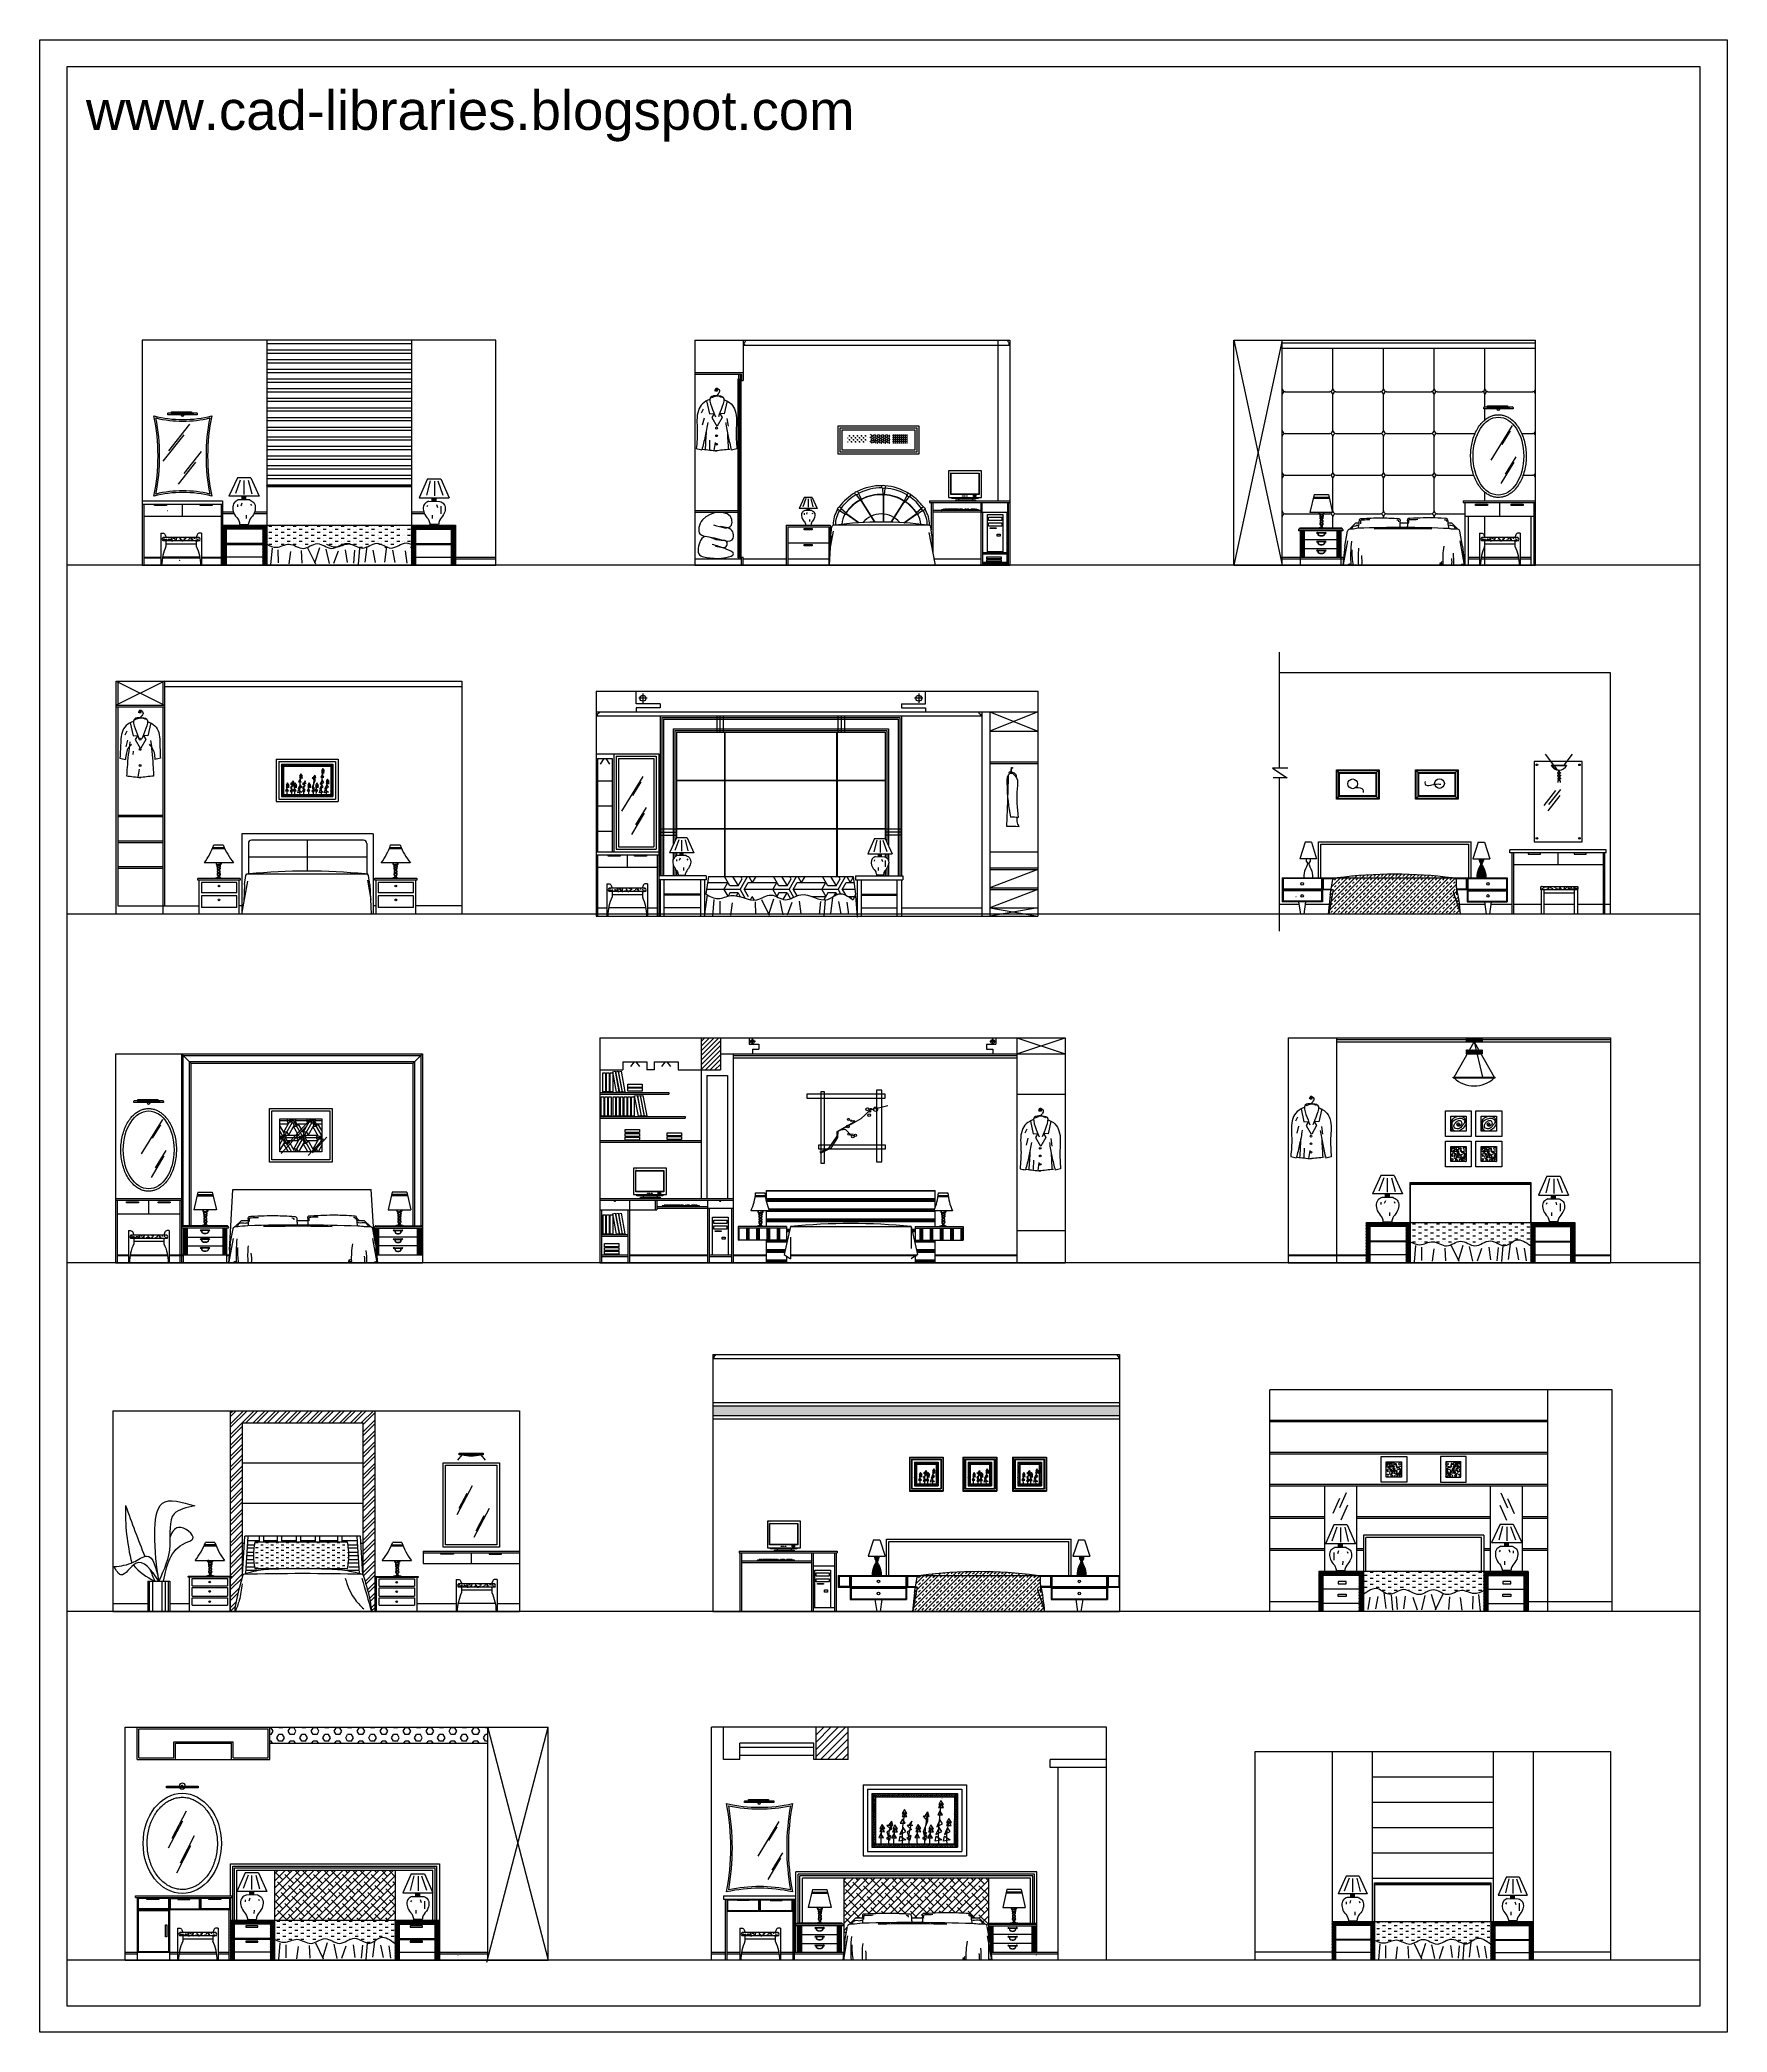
# Model space of a CAD drawing. Header units: inches. Extents: x 8.9 to 51.4, y 11.8 to 36.6.
# Drawn here: x 8.92 to 29.92, y 11.83 to 36.63 of the extents above; entities that cross this region are included whole.
import ezdxf

# ---------------------------------------------------------------- set-up
doc = ezdxf.new("R2010")
doc.units = ezdxf.units.IN
doc.header["$MEASUREMENT"] = 0
for name, color, linetype in [('02', 2, 'Continuous'), ('1', 1, 'Continuous'), ('4', 4, 'Continuous'), ('8', 8, 'Continuous'), ('kadrbm', 4, 'Continuous')]:
    doc.layers.add(name, color=color, linetype=linetype)
doc.styles.add('bmmm', font='swissel.ttf')
doc.styles.get("Standard").update_dxf_attribs({"font": 'arial.ttf'})
pattern_1 = [(90, (35.65493, 69.79935), (-0.127, 8e-18), []), (90, (35.63906, 69.79935), (-0.127, 8e-18), []), (90, (35.62318, 69.79935), (-0.127, 8e-18), [])]

# ---------------------------------------------------------------- blocks, each defined once
blk = doc.blocks.new('kadrbm')
at = {"layer": 'kadrbm', "color": 4}
blk.add_lwpolyline([(0, 0), (0, 24.797), (21, 24.797), (21, 0), (0, 0)], close=True, dxfattribs=at)
blk.add_lwpolyline([(20.663, 0.326), (20.663, 24.46), (0.337, 24.46), (0.337, 0.326), (20.663, 0.326)], dxfattribs=at)
at = {"layer": 'kadrbm', "color": 211, "true_color": 0xf674fb, "style": 'bmmm'}
blk.add_text('www.cad-libraries.blogspot.com', height=0.48513, dxfattribs=at).set_placement((0.573, 23.677))

msp = doc.modelspace()

# ---------------------------------------------------------------- hatches: boundary and pattern name
at = {"layer": '1'}
h = msp.add_hatch(dxfattribs=at)
h.set_pattern_fill('CROSS', color=256, scale=0.1, style=0)
h.set_pattern_definition([(0, (-89.910824, 12.1991), (0.025, 0.025), [0.0125, -0.0375]), (90, (-89.904574, 12.19285), (-0.025, 0.025), [0.0125, -0.0375])])
h.paths.add_polyline_path([(18.972, 31.715), (18.972, 31.607), (19.216, 31.607), (19.216, 31.715)])
h = msp.add_hatch(dxfattribs=at)
h.set_pattern_fill('STARS', color=256, scale=0.1, style=0)
h.set_pattern_definition([(0, (-89.910824, 12.1991), (0, 0.021650635), [0.0125, -0.0125]), (60, (-89.910824, 12.1991), (-0.01875, 0.0108253175), [0.0125, -0.0125]), (120, (-89.904574, 12.209924), (-0.01875, -0.0108253175), [0.0125, -0.0125])])
h.paths.add_polyline_path([(19.254, 31.715), (19.254, 31.607), (19.498, 31.607), (19.498, 31.715)])
h = msp.add_hatch(dxfattribs=at)
h.set_pattern_fill('SQUARE', color=256, scale=0.1, style=0)
h.set_pattern_definition([(0, (-89.910824, 12.199099), (0, 0.0125), [0.0125, -0.0125]), (90, (-89.910824, 12.199099), (-0.0125, 8e-19), [0.0125, -0.0125])])
h.paths.add_polyline_path([(19.534, 31.715), (19.534, 31.607), (19.718, 31.607), (19.718, 31.715)])
h = msp.add_hatch(dxfattribs=at)
h.set_pattern_fill('AR-CONC', color=256, scale=0.01, style=0)
h.set_pattern_definition([(50, (29.445966, 53.02084), (0.07172602, -0.00627521), [0.0075, -0.0825]), (355, (29.445966, 53.02084), (-0.01387513, 0.07521921), [0.006, -0.066]), (100.4514, (29.45194, 53.02032), (0.05785094, 0.06894395), [0.00637402, -0.07011421]), (46.1842, (29.44597, 53.04084), (0.1067241, -0.0165519), [0.01125, -0.12375]), (96.6356, (29.45486, 53.03946), (0.09346627, 0.0974118), [0.00956103, -0.1051713]), (351.1842, (29.44597, 53.04084), (0.0934662, 0.09741186), [0.009, -0.099]), (21, (29.455966, 53.03584), (0.0596907, -0.04026189), [0.0075, -0.0825]), (326, (29.455966, 53.03584), (0.02433153, 0.072515), [0.006, -0.066]), (71.4514, (29.46094, 53.032486), (0.08402226, 0.03225305), [0.00637402, -0.07011421]), (37.5, (29.445966, 53.02084), (0.001215986, 0.033289385), [0, -0.0652, 0, -0.067, 0, -0.06625]), (7.5, (29.445966, 53.02084), (0.026306954, 0.03944117), [0, -0.0382, 0, -0.0637, 0, -0.02525]), (327.5, (29.423666, 53.02084), (0.053382244, -0.002255487), [0, -0.025, 0, -0.078, 0, -0.1035]), (317.5, (29.413666, 53.02084), (0.05831862, 0.0100105), [0, -0.0325, 0, -0.0518, 0, -0.0735])])
h.paths.add_polyline_path([(10.901, 30.392, 0.548605), (10.901, 30.432), (10.451, 30.432, 0.530891), (10.451, 30.392)])
h = msp.add_hatch(dxfattribs=at)
h.set_pattern_fill('AR-CONC', color=256, scale=0.01, style=0)
h.set_pattern_definition([(50, (45.8581, 53.02084), (0.07172602, -0.00627521), [0.0075, -0.0825]), (355, (45.8581, 53.02084), (-0.01387513, 0.07521921), [0.006, -0.066]), (100.4514, (45.86408, 53.02032), (0.05785094, 0.06894395), [0.00637402, -0.07011421]), (46.1842, (45.8581, 53.04084), (0.1067241, -0.0165519), [0.01125, -0.12375]), (96.6356, (45.867, 53.03946), (0.09346627, 0.0974118), [0.00956103, -0.1051713]), (351.1842, (45.8581, 53.04084), (0.0934662, 0.09741186), [0.009, -0.099]), (21, (45.8681, 53.03584), (0.0596907, -0.04026189), [0.0075, -0.0825]), (326, (45.8681, 53.03584), (0.02433153, 0.072515), [0.006, -0.066]), (71.4514, (45.87308, 53.032486), (0.08402226, 0.03225305), [0.00637402, -0.07011421]), (37.5, (45.858102, 53.02084), (0.001215986, 0.033289385), [0, -0.0652, 0, -0.067, 0, -0.06625]), (7.5, (45.858102, 53.02084), (0.026306954, 0.03944117), [0, -0.0382, 0, -0.0637, 0, -0.02525]), (327.5, (45.835802, 53.02084), (0.053382244, -0.002255487), [0, -0.025, 0, -0.078, 0, -0.1035]), (317.5, (45.825802, 53.02084), (0.05831862, 0.0100105), [0, -0.0325, 0, -0.0518, 0, -0.0735])])
h.paths.add_polyline_path([(27.314, 30.392, 0.548605), (27.314, 30.432), (26.864, 30.432, 0.530891), (26.864, 30.392)])
h = msp.add_hatch(dxfattribs=at)
h.set_pattern_fill('AR-CONC', color=256, scale=0.01, style=0)
h.set_pattern_definition([(130, (9.059565, 48.680033), (-0.07172602, -0.00627521), [0.0075, -0.0825]), (185, (9.059565, 48.68003), (0.01387513, 0.07521921), [0.006, -0.066]), (79.5486, (9.05359, 48.67951), (-0.05785094, 0.06894395), [0.00637402, -0.07011421]), (133.8158, (9.059565, 48.70003), (-0.1067241, -0.0165519), [0.01125, -0.12375]), (83.3644, (9.05067, 48.69865), (-0.09346627, 0.0974118), [0.00956103, -0.1051713]), (188.8158, (9.05957, 48.70003), (-0.0934662, 0.09741186), [0.009, -0.099]), (159, (9.049565, 48.695033), (-0.0596907, -0.04026189), [0.0075, -0.0825]), (214, (9.049565, 48.69503), (-0.02433153, 0.072515), [0.006, -0.066]), (108.5486, (9.04459, 48.69168), (-0.08402226, 0.03225305), [0.00637402, -0.07011421]), (142.5, (9.059565, 48.680033), (-0.001215986, 0.033289385), [0, -0.0652, 0, -0.067, 0, -0.06625]), (172.5, (9.059565, 48.680033), (-0.026306954, 0.03944117), [0, -0.0382, 0, -0.0637, 0, -0.02525]), (212.5, (9.081865, 48.680033), (-0.053382244, -0.002255487), [0, -0.025, 0, -0.078, 0, -0.1035]), (222.5, (9.091865, 48.680033), (-0.05831862, 0.0100105), [0, -0.0325, 0, -0.0518, 0, -0.0735])])
h.paths.add_polyline_path([(28.054, 26.051, 0.530891), (28.054, 26.091), (27.604, 26.091, 0.548605), (27.604, 26.051)])
for points in [[(16.07, 22.173, 1), (16.082, 22.173, 1)], [(17.382, 22.173, 1), (17.393, 22.173, 1)]]:
    msp.add_hatch(color=256, dxfattribs=at).paths.add_polyline_path(points)
h = msp.add_hatch(dxfattribs=at)
h.set_pattern_fill('AR-CONC', color=256, scale=0.01, style=0)
h.set_pattern_definition([(50, (29.044037, 44.339225), (0.07172602, -0.00627521), [0.0075, -0.0825]), (355, (29.04404, 44.339225), (-0.01387513, 0.07521921), [0.006, -0.066]), (100.4514, (29.050014, 44.3387), (0.05785094, 0.06894395), [0.00637402, -0.07011421]), (46.1842, (29.04404, 44.359225), (0.1067241, -0.0165519), [0.01125, -0.12375]), (96.6356, (29.05293, 44.35785), (0.09346627, 0.0974118), [0.00956103, -0.1051713]), (351.1842, (29.04404, 44.35922), (0.0934662, 0.09741186), [0.009, -0.099]), (21, (29.054037, 44.354225), (0.0596907, -0.04026189), [0.0075, -0.0825]), (326, (29.05404, 44.354225), (0.02433153, 0.072515), [0.006, -0.066]), (71.4514, (29.05901, 44.35087), (0.08402226, 0.03225305), [0.00637402, -0.07011421]), (37.5, (29.044037, 44.339225), (0.001215986, 0.033289385), [0, -0.0652, 0, -0.067, 0, -0.06625]), (7.5, (29.044037, 44.339225), (0.026306954, 0.03944117), [0, -0.0382, 0, -0.0637, 0, -0.02525]), (327.5, (29.021737, 44.339225), (0.053382244, -0.002255487), [0, -0.025, 0, -0.078, 0, -0.1035]), (317.5, (29.011737, 44.339225), (0.05831862, 0.0100105), [0, -0.0325, 0, -0.0518, 0, -0.0735])])
h.paths.add_polyline_path([(10.5, 21.71, 0.548605), (10.5, 21.75), (10.05, 21.75, 0.530891), (10.05, 21.71)])
h = msp.add_hatch(dxfattribs=at)
h.set_pattern_fill('AR-CONC', color=256, scale=0.01, style=0)
h.set_pattern_definition([(50, (29.653947, 35.65761), (0.07172602, -0.00627521), [0.0075, -0.0825]), (355, (29.65395, 35.65761), (-0.01387513, 0.07521921), [0.006, -0.066]), (100.4514, (29.659924, 35.657086), (0.05785094, 0.06894395), [0.00637402, -0.07011421]), (46.1842, (29.65395, 35.67761), (0.1067241, -0.0165519), [0.01125, -0.12375]), (96.6356, (29.66284, 35.67623), (0.09346627, 0.0974118), [0.00956103, -0.1051713]), (351.1842, (29.65395, 35.67761), (0.0934662, 0.09741186), [0.009, -0.099]), (21, (29.663947, 35.67261), (0.0596907, -0.04026189), [0.0075, -0.0825]), (326, (29.66395, 35.67261), (0.02433153, 0.072515), [0.006, -0.066]), (71.4514, (29.66892, 35.669254), (0.08402226, 0.03225305), [0.00637402, -0.07011421]), (37.5, (29.653947, 35.65761), (0.001215986, 0.033289385), [0, -0.0652, 0, -0.067, 0, -0.06625]), (7.5, (29.653947, 35.65761), (0.026306954, 0.03944117), [0, -0.0382, 0, -0.0637, 0, -0.02525]), (327.5, (29.631647, 35.65761), (0.053382244, -0.002255487), [0, -0.025, 0, -0.078, 0, -0.1035]), (317.5, (29.621647, 35.65761), (0.05831862, 0.0100105), [0, -0.0325, 0, -0.0518, 0, -0.0735])])
h.paths.add_polyline_path([(11.109, 13.029, 0.548605), (11.109, 13.069), (10.659, 13.069, 0.530891), (10.659, 13.029)])
h = msp.add_hatch(dxfattribs=at)
h.set_pattern_fill('AR-CONC', color=256, scale=0.01, style=0)
h.set_pattern_definition([(50, (36.652396, 35.65761), (0.07172602, -0.00627521), [0.0075, -0.0825]), (355, (36.652396, 35.65761), (-0.01387513, 0.07521921), [0.006, -0.066]), (100.4514, (36.65837, 35.657086), (0.05785094, 0.06894395), [0.00637402, -0.07011421]), (46.1842, (36.6524, 35.67761), (0.1067241, -0.0165519), [0.01125, -0.12375]), (96.6356, (36.66129, 35.67623), (0.09346627, 0.0974118), [0.00956103, -0.1051713]), (351.1842, (36.6524, 35.67761), (0.0934662, 0.09741186), [0.009, -0.099]), (21, (36.662396, 35.67261), (0.0596907, -0.04026189), [0.0075, -0.0825]), (326, (36.662396, 35.67261), (0.02433153, 0.072515), [0.006, -0.066]), (71.4514, (36.66737, 35.669254), (0.08402226, 0.03225305), [0.00637402, -0.07011421]), (37.5, (36.652396, 35.657609), (0.001215986, 0.033289385), [0, -0.0652, 0, -0.067, 0, -0.06625]), (7.5, (36.652396, 35.65761), (0.026306954, 0.03944117), [0, -0.0382, 0, -0.0637, 0, -0.02525]), (327.5, (36.630096, 35.65761), (0.053382244, -0.002255487), [0, -0.025, 0, -0.078, 0, -0.1035]), (317.5, (36.620096, 35.65761), (0.05831862, 0.0100105), [0, -0.0325, 0, -0.0518, 0, -0.0735])])
h.paths.add_polyline_path([(18.108, 13.029, 0.548605), (18.108, 13.069), (17.658, 13.069, 0.530891), (17.658, 13.029)])
at = {"layer": '8'}
h = msp.add_hatch(dxfattribs=at)
h.set_pattern_fill('NET3', color=256, scale=0.15, style=0)
h.set_pattern_definition([(0, (-48.305238, 42.23627), (0, 0.01875), []), (60, (-48.305238, 42.23627), (-0.0162379763, 0.009375), []), (120, (-48.305238, 42.23627), (-0.0162379763, -0.009375), [])])
h.paths.add_polyline_path([(11.743, 31.088), (11.743, 31.068), (13.543, 31.068), (13.543, 31.088)])
h = msp.add_hatch(dxfattribs=at)
h.set_pattern_fill('ANSI31', color=256, scale=0.1, angle=45, style=0)
h.set_pattern_definition([(90, (58.221575, 20.330845), (0.0125, 3e-18), [])])
h.paths.add_polyline_path([(24.666, 30.188), (24.616, 30.188), (24.616, 30.518), (24.666, 30.518)])
h.paths.add_polyline_path([(25.116, 30.188), (25.066, 30.188), (25.066, 30.518), (25.116, 30.518)])
h = msp.add_hatch(dxfattribs=at)
h.set_pattern_fill('SACNCR', color=256, scale=0.005, style=0)
h.set_pattern_definition([(45, (55.285269, 66.737769), (-0.00841899, 0.00841899), []), (45, (55.293688, 66.737769), (-0.00841899, 0.00841899), [0, -0.01190625])])
edge = h.paths.add_edge_path()
edge.add_spline(control_points=[(26.833, 26.435), (26.832, 26.424), (26.83, 26.404), (26.858, 26.375), (26.825, 26.312), (26.802, 26.256), (26.804, 26.207), (26.804, 26.197)], knot_values=[0, 0, 0, 0, 31.23399, 59.12151, 104.999619, 216.916122, 248.21323, 248.21323, 248.21323, 248.21323], degree=3, periodic=0)
edge.add_line((26.804, 26.197), (26.913, 26.197))
edge.add_spline(control_points=[(26.913, 26.197), (26.913, 26.207), (26.915, 26.256), (26.892, 26.312), (26.859, 26.375), (26.886, 26.404), (26.885, 26.424), (26.884, 26.435)], knot_values=[0, 0, 0, 0, 31.297109, 143.213611, 189.091721, 216.97924, 248.21323, 248.21323, 248.21323, 248.21323], degree=3, periodic=0)
edge.add_line((26.884, 26.435), (26.833, 26.435))
h = msp.add_hatch(dxfattribs=at)
h.set_pattern_fill('AR-CONC', color=256, scale=0.01, style=0)
h.set_pattern_definition([(50, (34.997757, 48.655324), (0.07172602, -0.00627521), [0.0075, -0.0825]), (355, (34.99776, 48.655324), (-0.01387513, 0.07521921), [0.006, -0.066]), (100.4514, (35.003734, 48.6548), (0.05785094, 0.06894395), [0.00637402, -0.07011421]), (46.1842, (34.99776, 48.67532), (0.1067241, -0.0165519), [0.01125, -0.12375]), (96.6356, (35.00665, 48.67394), (0.09346627, 0.0974118), [0.00956103, -0.1051713]), (351.1842, (34.99776, 48.67532), (0.0934662, 0.09741186), [0.009, -0.099]), (21, (35.007757, 48.670324), (0.0596907, -0.04026189), [0.0075, -0.0825]), (326, (35.00776, 48.670324), (0.02433153, 0.072515), [0.006, -0.066]), (71.4514, (35.01273, 48.66697), (0.08402226, 0.03225305), [0.00637402, -0.07011421]), (37.5, (34.997757, 48.655324), (0.001215986, 0.033289385), [0, -0.0652, 0, -0.067, 0, -0.06625]), (7.5, (34.997757, 48.655324), (0.026306954, 0.03944117), [0, -0.0382, 0, -0.0637, 0, -0.02525]), (327.5, (34.975457, 48.655324), (0.053382244, -0.002255487), [0, -0.025, 0, -0.078, 0, -0.1035]), (317.5, (34.965457, 48.655324), (0.05831862, 0.0100105), [0, -0.0325, 0, -0.0518, 0, -0.0735])])
h.paths.add_polyline_path([(16.453, 26.027, 0.548605), (16.453, 26.067), (16.003, 26.067, 0.530891), (16.003, 26.027)])
h = msp.add_hatch(dxfattribs=at)
h.set_pattern_fill('TRANS', color=256, scale=0.01, angle=45, style=0)
h.set_pattern_definition([(45, (52.801724, 66.73777), (-0.04490128, 0.04490128), []), (45, (52.77927, 66.76022), (-0.04490128, 0.04490128), [0.03175, -0.03175])])
h.paths.add_polyline_path([(25.031, 26.197), (25.012, 26.175), (24.978, 25.986), (24.954, 25.747), (26.599, 25.747, 0.041412), (26.551, 26.08), (26.549, 26.175), (26.531, 26.197)])
h.paths.add_polyline_path([(26.497, 26.197, 0.064631), (25.064, 26.197)])
h = msp.add_hatch(dxfattribs=at)
h.set_pattern_fill('ANSI31', color=256, scale=0.013, style=0)
h.set_pattern_definition([(45, (-42.168866, 16.211246), (-0.029185832, 0.029185832), [])])
h.paths.add_polyline_path([(17.148, 23.806), (17.388, 23.806), (17.388, 24.206), (17.148, 24.206)])
h = msp.add_hatch(dxfattribs=at)
h.set_pattern_fill('NET3', color=256, scale=0.15, style=0)
h.set_pattern_definition([(0, (-34.074498, 33.554655), (0, 0.01875), []), (60, (-34.074498, 33.554655), (-0.0162379763, 0.009375), []), (120, (-34.074498, 33.554655), (-0.0162379763, -0.009375), [])])
h.paths.add_polyline_path([(25.974, 22.406), (25.974, 22.386), (27.474, 22.386), (27.474, 22.406)])
h = msp.add_hatch(dxfattribs=at)
h.set_pattern_fill('PLAST', color=256, scale=0.02, style=0)
h.set_pattern_definition([(0, (35.65493, 69.79935), (0, 0.127), []), (0, (35.65493, 69.81523), (0, 0.127), []), (0, (35.65493, 69.8311), (0, 0.127), [])])
h.paths.add_polyline_path([(19.761, 21.856), (19.841, 21.509), (19.811, 21.489), (19.811, 21.406), (20.061, 21.406), (20.061, 21.686), (19.811, 21.686), (19.811, 21.856), (20.061, 21.856), (20.061, 22.053), (20.045, 22.053, 0.015862), (20.061, 22.092), (20.061, 22.306), (17.961, 22.306), (17.961, 22.163, 0.043729), (17.999, 22.053), (17.961, 22.053), (17.961, 21.856), (18.211, 21.856), (18.211, 21.686), (17.961, 21.686), (17.961, 21.406), (18.211, 21.406), (18.211, 21.489), (18.182, 21.509), (18.261, 21.856, -0.051427)])
h = msp.add_hatch(dxfattribs=at)
h.set_pattern_fill('PLAST', color=256, scale=0.02, angle=90, style=0)
h.set_pattern_definition(pattern_1)
h.paths.add_polyline_path([(17.611, 21.836), (17.611, 21.686), (18.211, 21.686), (18.211, 21.836)])
h = msp.add_hatch(dxfattribs=at)
h.set_pattern_fill('PLAST', color=256, scale=0.02, angle=90, style=0)
h.set_pattern_definition(pattern_1)
h.paths.add_polyline_path([(20.411, 21.686), (20.411, 21.836), (19.811, 21.836), (19.811, 21.686)])
h = msp.add_hatch(dxfattribs=at)
h.set_pattern_fill('NET3', color=256, scale=0.15, style=0)
h.set_pattern_definition([(0, (65.323836, -13.791286), (0, 0.01875), []), (60, (65.323836, -13.791286), (-0.016237976, 0.009375), []), (120, (65.323836, -13.791286), (-0.016237976, -0.009375), [])])
h.paths.add_polyline_path([(25.924, 21.856), (25.924, 21.406), (25.974, 21.406), (25.974, 21.906), (25.424, 21.906), (25.424, 21.406), (25.474, 21.406), (25.474, 21.856)])
h.paths.add_polyline_path([(27.974, 21.856), (27.974, 21.406), (28.024, 21.406), (28.024, 21.906), (27.474, 21.906), (27.474, 21.406), (27.524, 21.406), (27.524, 21.856)])
h = msp.add_hatch(dxfattribs=at)
h.set_pattern_fill('STARS', color=256, scale=0.005, style=0)
h.set_pattern_definition([(0, (47.58779, 58.096153), (0, 0.0274963), [0.015875, -0.015875]), (60, (47.58779, 58.096153), (-0.023812494, 0.01374815), [0.015875, -0.015875]), (120, (47.595728, 58.1099), (-0.023812494, -0.01374815), [0.015875, -0.015875])])
h.paths.add_polyline_path([(22.355, 19.505), (22.355, 19.625), (17.295, 19.625), (17.295, 19.505)])
h = msp.add_hatch(dxfattribs=at)
h.set_pattern_fill('ANSI32', color=256, scale=0.01, style=0)
h.set_pattern_definition([(45, (29.02528, 42.79518), (-0.06735192, 0.06735192), []), (45, (29.07018, 42.79518), (-0.06735192, 0.06735192), [])])
edge = h.paths.add_edge_path()
edge.add_line((11.287, 19.565), (11.287, 17.505))
edge.add_line((11.287, 17.505), (11.295, 17.505))
edge.add_arc((11.295, 17.5), 0.005, 0, 90, ccw=False)
edge.add_line((11.3, 17.5), (11.3, 17.496))
edge.add_arc((11.295, 17.496), 0.005, -90, 0, ccw=False)
edge.add_line((11.295, 17.491), (11.287, 17.491))
edge.add_line((11.287, 17.491), (11.287, 17.065))
edge.add_line((11.287, 17.065), (11.34, 17.065))
edge.add_spline(control_points=[(11.34, 17.065), (11.348, 17.121), (11.371, 17.265), (11.412, 17.404), (11.437, 17.489)], knot_values=[40.859634, 40.859634, 40.859634, 40.859634, 210.642363, 475.603483, 475.603483, 475.603483, 475.603483], degree=3, periodic=0)
edge.add_line((11.437, 17.489), (11.437, 19.415))
edge.add_line((11.437, 19.415), (12.937, 19.415))
edge.add_line((12.937, 19.415), (12.937, 17.549))
edge.add_line((12.937, 17.549), (12.939, 17.528))
edge.add_spline(control_points=[(12.939, 17.528), (12.969, 17.43), (13.015, 17.278), (13.04, 17.121), (13.048, 17.065)], knot_values=[0, 0, 0, 0, 305.820753, 475.603483, 475.603483, 475.603483, 475.603483], degree=3, periodic=0)
edge.add_line((13.048, 17.065), (13.087, 17.065))
edge.add_line((13.087, 17.065), (13.087, 19.565))
edge.add_line((13.087, 19.565), (11.287, 19.565))
h = msp.add_hatch(dxfattribs=at)
h.set_pattern_fill('TRIANG', color=256, scale=0.00128, style=0)
h.set_pattern_definition([(60, (19.012374, -9.665804), (-0.006095998, 0.0105585805), [0.006096, -0.006096]), (120, (19.012374, -9.665804), (-0.012191998, 1.3e-09), [0.006096, -0.006096]), (0, (19.009326, -9.660525), (0.006096, 0.0105585792), [0.006096, -0.006096])])
h.paths.add_polyline_path([(20.072, 18.898), (20.098, 18.924), (19.804, 18.924), (19.829, 18.898)])
h = msp.add_hatch(dxfattribs=at)
h.set_pattern_fill('TRIANG', color=256, scale=0.00128, angle=90, style=0)
h.set_pattern_definition([(150, (19.012374, -9.665804), (-0.0105585805, -0.006095998), [0.006096, -0.006096]), (210, (19.012374, -9.665804), (-1.3e-09, -0.012191998), [0.006096, -0.006096]), (90, (19.007095, -9.668852), (-0.0105585792, 0.006096), [0.006096, -0.006096])])
h.paths.add_polyline_path([(19.804, 18.629), (19.829, 18.655), (19.829, 18.898), (19.804, 18.924)])
h = msp.add_hatch(dxfattribs=at)
h.set_pattern_fill('TRIANG', color=256, scale=0.00128, angle=270, style=0)
h.set_pattern_definition([(330, (19.012374, -9.665804), (0.0105585805, 0.006095998), [0.006096, -0.006096]), (30, (19.012374, -9.665804), (1.3e-09, 0.012191998), [0.006096, -0.006096]), (270, (19.017653, -9.662756), (0.0105585792, -0.006096), [0.006096, -0.006096])])
h.paths.add_polyline_path([(20.072, 18.655), (20.098, 18.629), (20.098, 18.924), (20.072, 18.898)])
h = msp.add_hatch(dxfattribs=at)
h.set_pattern_fill('TRIANG', color=256, scale=0.00128, style=0)
h.set_pattern_definition([(60, (19.678253, -9.665804), (-0.006095998, 0.0105585805), [0.006096, -0.006096]), (120, (19.678253, -9.665804), (-0.012191998, 1.3e-09), [0.006096, -0.006096]), (0, (19.675205, -9.660525), (0.006096, 0.0105585792), [0.006096, -0.006096])])
h.paths.add_polyline_path([(20.738, 18.898), (20.764, 18.924), (20.47, 18.924), (20.495, 18.898)])
h = msp.add_hatch(dxfattribs=at)
h.set_pattern_fill('TRIANG', color=256, scale=0.00128, angle=90, style=0)
h.set_pattern_definition([(150, (19.678253, -9.665804), (-0.0105585805, -0.006095998), [0.006096, -0.006096]), (210, (19.678253, -9.665804), (-1.3e-09, -0.012191998), [0.006096, -0.006096]), (90, (19.672974, -9.668852), (-0.0105585792, 0.006096), [0.006096, -0.006096])])
h.paths.add_polyline_path([(20.47, 18.629), (20.495, 18.655), (20.495, 18.898), (20.47, 18.924)])
h = msp.add_hatch(dxfattribs=at)
h.set_pattern_fill('TRIANG', color=256, scale=0.00128, angle=270, style=0)
h.set_pattern_definition([(330, (19.678253, -9.665804), (0.0105585805, 0.006095998), [0.006096, -0.006096]), (30, (19.678253, -9.665804), (1.3e-09, 0.012191998), [0.006096, -0.006096]), (270, (19.683533, -9.662756), (0.0105585792, -0.006096), [0.006096, -0.006096])])
h.paths.add_polyline_path([(20.738, 18.655), (20.764, 18.629), (20.764, 18.924), (20.738, 18.898)])
h = msp.add_hatch(dxfattribs=at)
h.set_pattern_fill('TRIANG', color=256, scale=0.00128, style=0)
h.set_pattern_definition([(60, (20.297404, -9.665804), (-0.006095998, 0.0105585805), [0.006096, -0.006096]), (120, (20.297404, -9.665804), (-0.012191998, 1.3e-09), [0.006096, -0.006096]), (0, (20.294356, -9.660525), (0.006096, 0.0105585792), [0.006096, -0.006096])])
h.paths.add_polyline_path([(21.357, 18.898), (21.383, 18.924), (21.089, 18.924), (21.114, 18.898)])
h = msp.add_hatch(dxfattribs=at)
h.set_pattern_fill('TRIANG', color=256, scale=0.00128, angle=90, style=0)
h.set_pattern_definition([(150, (20.297404, -9.665804), (-0.0105585805, -0.006095998), [0.006096, -0.006096]), (210, (20.297404, -9.665804), (-1.3e-09, -0.012191998), [0.006096, -0.006096]), (90, (20.292125, -9.668852), (-0.0105585792, 0.006096), [0.006096, -0.006096])])
h.paths.add_polyline_path([(21.089, 18.629), (21.114, 18.655), (21.114, 18.898), (21.089, 18.924)])
h = msp.add_hatch(dxfattribs=at)
h.set_pattern_fill('TRIANG', color=256, scale=0.00128, angle=270, style=0)
h.set_pattern_definition([(330, (20.297404, -9.665804), (0.0105585805, 0.006095998), [0.006096, -0.006096]), (30, (20.297404, -9.665804), (1.3e-09, 0.012191998), [0.006096, -0.006096]), (270, (20.302684, -9.662756), (0.0105585792, -0.006096), [0.006096, -0.006096])])
h.paths.add_polyline_path([(21.357, 18.655), (21.383, 18.629), (21.383, 18.924), (21.357, 18.898)])
h = msp.add_hatch(dxfattribs=at)
h.set_pattern_fill('TRIANG', color=256, scale=0.00128, angle=180, style=0)
h.set_pattern_definition([(240, (19.012374, -9.665804), (0.006095998, -0.0105585805), [0.006096, -0.006096]), (300, (19.012374, -9.665804), (0.012191998, -1.3e-09), [0.006096, -0.006096]), (180, (19.015422, -9.671083), (-0.006096, -0.0105585792), [0.006096, -0.006096])])
h.paths.add_polyline_path([(20.098, 18.629), (20.072, 18.655), (19.829, 18.655), (19.804, 18.629)])
h = msp.add_hatch(dxfattribs=at)
h.set_pattern_fill('TRIANG', color=256, scale=0.00128, angle=180, style=0)
h.set_pattern_definition([(240, (19.678253, -9.665804), (0.006095998, -0.0105585805), [0.006096, -0.006096]), (300, (19.678253, -9.665804), (0.012191998, -1.3e-09), [0.006096, -0.006096]), (180, (19.681301, -9.671083), (-0.006096, -0.0105585792), [0.006096, -0.006096])])
h.paths.add_polyline_path([(20.764, 18.629), (20.738, 18.655), (20.495, 18.655), (20.47, 18.629)])
h = msp.add_hatch(dxfattribs=at)
h.set_pattern_fill('TRIANG', color=256, scale=0.00128, angle=180, style=0)
h.set_pattern_definition([(240, (20.297404, -9.665804), (0.006095998, -0.0105585805), [0.006096, -0.006096]), (300, (20.297404, -9.665804), (0.012191998, -1.3e-09), [0.006096, -0.006096]), (180, (20.300452, -9.671083), (-0.006096, -0.0105585792), [0.006096, -0.006096])])
h.paths.add_polyline_path([(21.383, 18.629), (21.357, 18.655), (21.114, 18.655), (21.089, 18.629)])
h = msp.add_hatch(dxfattribs=at)
h.set_pattern_fill('SACNCR', color=256, scale=0.005, style=0)
h.set_pattern_definition([(45, (47.760332, 58.056153), (-0.00841899, 0.00841899), []), (45, (47.768751, 58.056153), (-0.00841899, 0.00841899), [0, -0.01190625])])
edge = h.paths.add_edge_path()
edge.add_spline(control_points=[(19.308, 17.754), (19.307, 17.743), (19.305, 17.722), (19.333, 17.694), (19.3, 17.63), (19.277, 17.574), (19.279, 17.526), (19.279, 17.515)], knot_values=[0, 0, 0, 0, 31.23399, 59.12151, 104.999619, 216.916122, 248.21323, 248.21323, 248.21323, 248.21323], degree=3, periodic=0)
edge.add_line((19.279, 17.515), (19.388, 17.515))
edge.add_spline(control_points=[(19.388, 17.515), (19.388, 17.526), (19.39, 17.574), (19.367, 17.63), (19.334, 17.694), (19.361, 17.722), (19.36, 17.743), (19.359, 17.754)], knot_values=[0, 0, 0, 0, 31.297109, 143.213611, 189.091721, 216.97924, 248.21323, 248.21323, 248.21323, 248.21323], degree=3, periodic=0)
edge.add_line((19.359, 17.754), (19.308, 17.754))
h = msp.add_hatch(dxfattribs=at)
h.set_pattern_fill('SACNCR', color=256, scale=0.005, style=0)
h.set_pattern_definition([(45, (50.309073, 58.056153), (-0.00841899, 0.00841899), []), (45, (50.317492, 58.056153), (-0.00841899, 0.00841899), [0, -0.01190625])])
edge = h.paths.add_edge_path()
edge.add_spline(control_points=[(21.857, 17.754), (21.856, 17.743), (21.854, 17.722), (21.881, 17.694), (21.849, 17.63), (21.826, 17.574), (21.827, 17.526), (21.828, 17.515)], knot_values=[0, 0, 0, 0, 31.23399, 59.12151, 104.999619, 216.916122, 248.21323, 248.21323, 248.21323, 248.21323], degree=3, periodic=0)
edge.add_line((21.828, 17.515), (21.937, 17.515))
edge.add_spline(control_points=[(21.937, 17.515), (21.937, 17.526), (21.938, 17.574), (21.916, 17.63), (21.883, 17.694), (21.91, 17.722), (21.909, 17.743), (21.908, 17.754)], knot_values=[0, 0, 0, 0, 31.297109, 143.213611, 189.091721, 216.97924, 248.21323, 248.21323, 248.21323, 248.21323], degree=3, periodic=0)
edge.add_line((21.908, 17.754), (21.857, 17.754))
h = msp.add_hatch(dxfattribs=at)
h.set_pattern_fill('AR-CONC', color=256, scale=0.01, style=0)
h.set_pattern_definition([(50, (33.123745, 39.998417), (0.07172602, -0.00627521), [0.0075, -0.0825]), (355, (33.123745, 39.99842), (-0.01387513, 0.07521921), [0.006, -0.066]), (100.4514, (33.12972, 39.997894), (0.05785094, 0.06894395), [0.00637402, -0.07011421]), (46.1842, (33.123745, 40.01842), (0.1067241, -0.0165519), [0.01125, -0.12375]), (96.6356, (33.13264, 40.01704), (0.09346627, 0.0974118), [0.00956103, -0.1051713]), (351.1842, (33.12374, 40.01842), (0.0934662, 0.09741186), [0.009, -0.099]), (21, (33.133745, 40.013417), (0.0596907, -0.04026189), [0.0075, -0.0825]), (326, (33.133745, 40.01342), (0.02433153, 0.072515), [0.006, -0.066]), (71.4514, (33.13872, 40.01006), (0.08402226, 0.03225305), [0.00637402, -0.07011421]), (37.5, (33.123745, 39.998417), (0.001215986, 0.033289385), [0, -0.0652, 0, -0.067, 0, -0.06625]), (7.5, (33.123745, 39.998417), (0.026306954, 0.03944117), [0, -0.0382, 0, -0.0637, 0, -0.02525]), (327.5, (33.101445, 39.998417), (0.053382244, -0.002255487), [0, -0.025, 0, -0.078, 0, -0.1035]), (317.5, (33.091445, 39.998417), (0.05831862, 0.0100105), [0, -0.0325, 0, -0.0518, 0, -0.0735])])
h.paths.add_polyline_path([(14.579, 17.37, 0.548605), (14.579, 17.41), (14.129, 17.41, 0.530891), (14.129, 17.37)])
h = msp.add_hatch(dxfattribs=at)
h.set_pattern_fill('TRANS', color=256, scale=0.01, angle=45, style=0)
h.set_pattern_definition([(45, (47.62553, 58.05615), (-0.04490128, 0.04490128), []), (45, (47.60308, 58.078603), (-0.04490128, 0.04490128), [0.03175, -0.03175])])
h.paths.add_polyline_path([(19.855, 17.515), (19.836, 17.493), (19.802, 17.304), (19.778, 17.065), (21.423, 17.065, 0.041412), (21.374, 17.399), (21.373, 17.493), (21.355, 17.515)])
h.paths.add_polyline_path([(21.321, 17.515, 0.064631), (19.888, 17.515)])
h = msp.add_hatch(dxfattribs=at)
h.set_pattern_fill('NET3', color=256, scale=0.15, style=0)
h.set_pattern_definition([(180, (-12.460551, -18.132094), (0, 0.01875), []), (120, (-12.460551, -18.132094), (0.016237976, 0.009375), []), (60, (-12.460551, -18.132094), (0.016237976, -0.009375), [])])
h.paths.add_polyline_path([(26.94, 17.515), (26.94, 17.065), (26.89, 17.065), (26.89, 17.565), (27.44, 17.565), (27.44, 17.065), (27.39, 17.065), (27.39, 17.515)])
h.paths.add_polyline_path([(24.89, 17.515), (24.89, 17.065), (24.84, 17.065), (24.84, 17.565), (25.39, 17.565), (25.39, 17.065), (25.34, 17.065), (25.34, 17.515)])
h = msp.add_hatch(dxfattribs=at)
h.set_pattern_fill('ANSI31', color=256, scale=0.02, style=0)
h.set_pattern_definition([(45, (-6.89555, 6.21985), (-0.04490128, 0.04490128), [])])
h.paths.add_polyline_path([(18.578, 15.625), (18.578, 15.225), (18.978, 15.225), (18.978, 15.625)])
h = msp.add_hatch(dxfattribs=at)
h.set_pattern_fill('ANSI38', color=256, scale=0.02, style=0)
h.set_pattern_definition([(45, (-6.10704, 15.43054), (-0.04490128, 0.04490128), []), (135, (-6.10704, 15.43054), (-0.13470384, 0.04490128), [0.15875, -0.09525])])
h.paths.add_polyline_path([(11.84, 13.845), (11.84, 13.225), (13.34, 13.225), (13.34, 13.845)])
h = msp.add_hatch(dxfattribs=at)
h.set_pattern_fill('ANSI38', color=256, scale=0.02, style=0)
h.set_pattern_definition([(45, (-6.89555, 6.21985), (-0.04490128, 0.04490128), []), (135, (-6.89555, 6.21985), (-0.13470384, 0.04490128), [0.15875, -0.09525])])
edge = h.paths.add_edge_path()
edge.add_spline(control_points=[(19.902, 13.252), (19.902, 13.256), (19.901, 13.271), (19.893, 13.305), (20.049, 13.312), (20.216, 13.32), (20.398, 13.311), (20.512, 13.303), (20.512, 13.273), (20.513, 13.254), (20.513, 13.252)], knot_values=[81.97034, 81.97034, 81.97034, 81.97034, 94.11669, 128.11669, 161.709844, 474.339417, 702.059091, 725.596296, 768.888905, 775.118622, 775.118622, 775.118622, 775.118622], degree=3, periodic=0)
edge.add_line((20.513, 13.252), (20.605, 13.252))
edge.add_line((20.605, 13.252), (20.685, 13.172))
edge.add_arc((20.68, 13.142), 0.03, 10.209, 80.9663, ccw=False)
edge.add_line((20.71, 13.147), (20.728, 13.042))
edge.add_line((20.728, 13.042), (20.728, 13.155))
edge.add_line((20.728, 13.155), (20.728, 13.155))
edge.add_line((20.728, 13.155), (20.728, 13.17))
edge.add_arc((20.733, 13.17), 0.005, 161.5736, 180, ccw=False)
edge.add_line((20.728, 13.171), (20.728, 13.745))
edge.add_line((20.728, 13.745), (18.928, 13.745))
edge.add_line((18.928, 13.745), (18.928, 12.883))
edge.add_line((18.928, 12.883), (18.936, 12.961))
edge.add_line((18.936, 12.961), (18.97, 13.147))
edge.add_arc((18.999, 13.142), 0.03, 99.0337, 169.791, ccw=False)
edge.add_line((18.995, 13.172), (19.075, 13.252))
edge.add_line((19.075, 13.252), (19.159, 13.252))
edge.add_spline(control_points=[(19.159, 13.252), (19.158, 13.253), (19.157, 13.267), (19.149, 13.297), (19.306, 13.304), (19.473, 13.312), (19.654, 13.303), (19.769, 13.296), (19.768, 13.244), (19.773, 13.211), (19.777, 13.193)], knot_values=[32.239159, 32.239159, 32.239159, 32.239159, 36.770925, 70.770925, 104.364079, 416.993652, 644.713326, 668.250531, 711.54314, 767.504037, 767.504037, 767.504037, 767.504037], degree=3, periodic=0)
edge.add_line((19.768, 13.252), (19.902, 13.252))
h = msp.add_hatch(dxfattribs=at)
h.set_pattern_fill('NET3', color=256, scale=0.144585, style=0)
h.set_pattern_definition([(0, (-32.349599, 24.434477), (0, 0.018073125), []), (60, (-32.349599, 24.434477), (-0.0156517854, 0.0090365625), []), (120, (-32.349599, 24.434477), (-0.0156517854, -0.0090365625), [])])
h.paths.add_polyline_path([(25.531, 13.688), (25.531, 13.669), (26.977, 13.669), (26.977, 13.688)])
h = msp.add_hatch(dxfattribs=at)
h.set_pattern_fill('NET3', color=256, scale=0.15, style=0)
h.set_pattern_definition([(0, (51.190157, -22.472902), (0, 0.01875), []), (60, (51.190157, -22.472902), (-0.016237976, 0.009375), []), (120, (51.190157, -22.472902), (-0.016237976, -0.009375), [])])
h.paths.add_polyline_path([(11.79, 13.175), (11.79, 12.725), (11.84, 12.725), (11.84, 13.225), (11.29, 13.225), (11.29, 12.725), (11.34, 12.725), (11.34, 13.175)])
h.paths.add_polyline_path([(13.84, 13.175), (13.84, 12.725), (13.89, 12.725), (13.89, 13.225), (13.34, 13.225), (13.34, 12.725), (13.39, 12.725), (13.39, 13.175)])
h = msp.add_hatch(dxfattribs=at)
h.set_pattern_fill('NET3', color=256, scale=0.144585, style=0)
h.set_pattern_definition([(0, (63.460455, -21.202275), (0, 0.018073125), []), (60, (63.460455, -21.202275), (-0.0156517854, 0.0090365625), []), (120, (63.460455, -21.202275), (-0.0156517854, -0.0090365625), [])])
h.paths.add_polyline_path([(25.483, 13.158), (25.483, 12.725), (25.531, 12.725), (25.531, 13.206), (25.001, 13.206), (25.001, 12.725), (25.049, 12.725), (25.049, 13.158)])
h.paths.add_polyline_path([(27.459, 13.158), (27.459, 12.725), (27.507, 12.725), (27.507, 13.206), (26.977, 13.206), (26.977, 12.725), (27.025, 12.725), (27.025, 13.158)])

# ---------------------------------------------------------------- linework, layer by layer
at = {"layer": '02'}
for p, q in [((17.071, 32.888), (20.991, 32.888)), ((17.071, 32.888), (17.071, 30.088)), ((20.841, 32.888), (20.841, 30.888)), ((20.991, 32.888), (20.991, 30.088)), ((25.01, 32.284), (25.01, 32.788)), ((25.641, 32.284), (25.641, 32.788)), ((26.272, 32.284), (26.272, 32.788)), ((26.903, 32.284), (26.903, 32.788)), ((24.415, 32.248), (24.974, 32.248)), ((25.046, 32.248), (25.605, 32.248)), ((25.677, 32.248), (26.236, 32.248)), ((26.308, 32.248), (26.867, 32.248)), ((26.939, 32.248), (27.498, 32.248)), ((17.173, 32.03), (17.148, 31.98)), ((17.217, 32.133), (17.252, 31.972)), ((17.473, 32.133), (17.437, 31.972)), ((25.01, 31.764), (25.01, 32.211)), ((25.641, 31.764), (25.641, 32.211)), ((26.272, 31.764), (26.272, 32.211)), ((26.903, 32.06), (26.903, 32.211)), ((26.903, 31.898), (26.903, 32.036)), ((26.928, 32.039), (26.928, 32.036)), ((27.208, 32.043), (26.932, 32.043)), ((27.212, 32.036), (27.212, 32.039)), ((10.782, 31.844), (10.518, 31.513)), ((17.184, 31.917), (17.162, 31.833)), ((17.252, 31.972), (17.31, 31.977)), ((17.31, 31.977), (17.28, 31.927)), ((17.28, 31.927), (17.342, 31.82)), ((17.409, 31.927), (17.348, 31.82)), ((17.437, 31.972), (17.38, 31.977)), ((17.38, 31.977), (17.409, 31.927)), ((17.469, 31.914), (17.483, 31.818)), ((27.242, 31.826), (26.978, 31.396)), ((27.217, 31.76), (27.114, 31.59)), ((10.711, 31.713), (10.447, 31.382)), ((10.925, 31.502), (10.712, 31.228)), ((17.254, 31.646), (17.251, 31.53)), ((17.324, 31.615), (17.308, 31.516)), ((24.415, 31.728), (24.974, 31.728)), ((25.01, 31.244), (25.01, 31.691)), ((25.046, 31.728), (25.605, 31.728)), ((25.641, 31.244), (25.641, 31.691)), ((25.677, 31.728), (26.236, 31.728)), ((26.272, 31.244), (26.272, 31.691)), ((26.308, 31.728), (26.781, 31.728)), ((27.361, 31.728), (27.498, 31.728)), ((10.854, 31.371), (10.64, 31.097)), ((27.262, 31.371), (27.103, 31.104)), ((27.287, 31.438), (27.155, 31.222)), ((11.413, 31.147), (11.351, 30.98)), ((11.457, 31.142), (11.457, 30.968)), ((11.511, 31.147), (11.555, 30.975)), ((11.743, 31.068), (13.543, 31.068)), ((13.775, 31.138), (13.731, 30.958)), ((13.829, 31.134), (13.829, 30.951)), ((13.873, 31.138), (13.935, 30.962)), ((19.404, 31.049), (19.411, 30.961)), ((19.436, 31.049), (19.428, 30.961)), ((24.415, 31.208), (24.974, 31.208)), ((25.01, 30.764), (25.01, 31.171)), ((25.046, 31.208), (25.605, 31.208)), ((25.641, 30.764), (25.641, 31.171)), ((25.677, 31.208), (26.236, 31.208)), ((26.272, 30.764), (26.272, 31.171)), ((26.308, 31.208), (26.764, 31.208)), ((27.378, 31.208), (27.498, 31.208)), ((11.377, 30.842), (11.377, 30.815)), ((11.433, 30.861), (11.42, 30.825)), ((11.483, 30.938), (11.435, 30.938)), ((11.483, 30.93), (11.435, 30.93)), ((11.483, 30.917), (11.435, 30.916)), ((11.483, 30.909), (11.435, 30.908)), ((11.541, 30.85), (11.552, 30.83)), ((13.744, 30.833), (13.734, 30.813)), ((13.802, 30.92), (13.85, 30.92)), ((13.802, 30.912), (13.85, 30.912)), ((13.802, 30.899), (13.85, 30.899)), ((13.802, 30.891), (13.85, 30.891)), ((13.853, 30.844), (13.866, 30.808)), ((13.909, 30.825), (13.909, 30.728)), ((18.453, 30.917), (18.416, 30.816)), ((18.495, 30.791), (18.467, 30.791)), ((18.495, 30.786), (18.467, 30.786)), ((18.495, 30.779), (18.467, 30.778)), ((18.495, 30.774), (18.467, 30.774)), ((18.48, 30.914), (18.48, 30.809)), ((18.512, 30.917), (18.538, 30.814)), ((18.871, 30.769), (18.946, 30.723)), ((18.89, 30.795), (18.956, 30.737)), ((19.078, 30.963), (19.131, 30.893)), ((19.105, 30.98), (19.146, 30.903)), ((19.309, 30.624), (19.14, 30.892)), ((19.314, 30.624), (19.144, 30.894)), ((19.418, 30.625), (19.417, 30.955)), ((19.422, 30.625), (19.421, 30.955)), ((19.514, 30.623), (19.672, 30.874)), ((19.519, 30.623), (19.675, 30.872)), ((19.711, 30.96), (19.669, 30.883)), ((19.737, 30.943), (19.684, 30.873)), ((19.893, 30.795), (19.826, 30.737)), ((19.911, 30.769), (19.837, 30.723)), ((24.776, 30.967), (24.725, 30.745)), ((24.766, 30.923), (24.966, 30.923)), ((24.769, 30.936), (24.963, 30.936)), ((24.776, 30.967), (24.956, 30.967)), ((24.956, 30.967), (25.007, 30.745)), ((26.903, 30.888), (26.903, 30.995)), ((11.193, 30.556), (11.211, 30.588)), ((11.193, 30.519), (11.233, 30.588)), ((11.193, 30.481), (11.254, 30.588)), ((11.243, 30.5), (11.193, 30.587)), ((11.193, 30.572), (11.743, 30.572)), ((11.193, 30.553), (11.743, 30.553)), ((11.243, 30.463), (11.193, 30.549)), ((11.193, 30.534), (11.243, 30.534)), ((11.193, 30.444), (11.243, 30.53)), ((11.193, 30.515), (11.243, 30.515)), ((11.243, 30.425), (11.193, 30.512)), ((11.243, 30.538), (11.214, 30.588)), ((11.265, 30.538), (11.236, 30.588)), ((11.693, 30.538), (11.243, 30.538)), ((11.243, 30.088), (11.243, 30.538)), ((11.247, 30.538), (11.276, 30.588)), ((11.286, 30.538), (11.257, 30.588)), ((11.269, 30.538), (11.298, 30.588)), ((11.308, 30.538), (11.279, 30.588)), ((11.291, 30.538), (11.319, 30.588)), ((11.33, 30.538), (11.301, 30.588)), ((11.312, 30.538), (11.341, 30.588)), ((11.351, 30.538), (11.322, 30.588)), ((11.334, 30.538), (11.363, 30.588)), ((11.373, 30.538), (11.344, 30.588)), ((11.355, 30.538), (11.384, 30.588)), ((11.395, 30.538), (11.366, 30.588)), ((11.377, 30.538), (11.406, 30.588)), ((11.416, 30.538), (11.387, 30.588)), ((11.399, 30.538), (11.428, 30.588)), ((11.438, 30.538), (11.409, 30.588)), ((11.42, 30.538), (11.449, 30.588)), ((11.459, 30.538), (11.431, 30.588)), ((11.442, 30.538), (11.471, 30.588)), ((11.481, 30.538), (11.452, 30.588)), ((11.464, 30.538), (11.493, 30.588)), ((11.503, 30.538), (11.474, 30.588)), ((11.485, 30.538), (11.514, 30.588)), ((11.487, 30.713), (11.486, 30.67)), ((11.524, 30.538), (11.496, 30.588)), ((11.507, 30.538), (11.536, 30.588)), ((11.546, 30.538), (11.517, 30.588)), ((11.529, 30.538), (11.558, 30.588)), ((11.568, 30.538), (11.539, 30.588)), ((11.55, 30.538), (11.579, 30.588)), ((11.589, 30.538), (11.561, 30.588)), ((11.572, 30.538), (11.601, 30.588)), ((11.611, 30.538), (11.582, 30.588)), ((11.594, 30.538), (11.623, 30.588)), ((11.633, 30.538), (11.604, 30.588)), ((11.615, 30.538), (11.644, 30.588)), ((11.654, 30.538), (11.625, 30.588)), ((11.637, 30.538), (11.666, 30.588)), ((11.676, 30.538), (11.647, 30.588)), ((11.659, 30.538), (11.687, 30.588)), ((11.743, 30.459), (11.669, 30.588)), ((11.68, 30.538), (11.709, 30.588)), ((11.743, 30.497), (11.69, 30.588)), ((11.693, 30.522), (11.731, 30.588)), ((11.693, 30.485), (11.743, 30.571)), ((11.693, 30.538), (11.693, 30.088)), ((11.693, 30.534), (11.743, 30.534)), ((11.693, 30.447), (11.743, 30.534)), ((11.693, 30.515), (11.743, 30.515)), ((11.743, 30.422), (11.693, 30.508)), ((11.743, 30.534), (11.712, 30.588)), ((11.743, 30.572), (11.734, 30.588)), ((11.77, 30.574), (11.807, 30.574)), ((11.77, 30.536), (11.77, 30.536)), ((11.807, 30.536), (11.807, 30.536)), ((11.845, 30.574), (11.845, 30.574)), ((11.845, 30.536), (11.882, 30.536)), ((11.882, 30.574), (11.882, 30.574)), ((11.92, 30.574), (11.957, 30.574)), ((11.92, 30.536), (11.92, 30.536)), ((11.957, 30.536), (11.957, 30.536)), ((11.995, 30.574), (11.995, 30.574)), ((11.995, 30.536), (12.032, 30.536)), ((12.032, 30.574), (12.032, 30.574)), ((12.07, 30.574), (12.107, 30.574)), ((12.07, 30.536), (12.07, 30.536)), ((12.107, 30.536), (12.107, 30.536)), ((12.145, 30.574), (12.145, 30.574)), ((12.145, 30.536), (12.182, 30.536)), ((12.182, 30.574), (12.182, 30.574)), ((12.22, 30.574), (12.257, 30.574)), ((12.22, 30.536), (12.22, 30.536)), ((12.257, 30.536), (12.257, 30.536)), ((12.295, 30.574), (12.295, 30.574)), ((12.295, 30.536), (12.332, 30.536)), ((12.332, 30.574), (12.332, 30.574)), ((12.37, 30.574), (12.407, 30.574)), ((12.37, 30.536), (12.37, 30.536)), ((12.407, 30.536), (12.407, 30.536)), ((12.445, 30.574), (12.445, 30.574)), ((12.445, 30.536), (12.482, 30.536)), ((12.482, 30.574), (12.482, 30.574)), ((12.52, 30.574), (12.557, 30.574)), ((12.52, 30.536), (12.52, 30.536)), ((12.557, 30.536), (12.557, 30.536)), ((12.595, 30.574), (12.595, 30.574)), ((12.595, 30.536), (12.632, 30.536)), ((12.632, 30.574), (12.632, 30.574)), ((12.67, 30.574), (12.707, 30.574)), ((12.67, 30.536), (12.67, 30.536)), ((12.707, 30.536), (12.707, 30.536)), ((12.745, 30.574), (12.745, 30.574)), ((12.745, 30.536), (12.782, 30.536)), ((12.782, 30.574), (12.782, 30.574)), ((12.82, 30.574), (12.857, 30.574)), ((12.82, 30.536), (12.82, 30.536)), ((12.857, 30.536), (12.857, 30.536)), ((12.895, 30.574), (12.895, 30.574)), ((12.895, 30.536), (12.932, 30.536)), ((12.932, 30.574), (12.932, 30.574)), ((12.97, 30.574), (13.007, 30.574)), ((12.97, 30.536), (12.97, 30.536)), ((13.007, 30.536), (13.007, 30.536)), ((13.045, 30.574), (13.045, 30.574)), ((13.045, 30.536), (13.082, 30.536)), ((13.082, 30.574), (13.082, 30.574)), ((13.12, 30.536), (13.12, 30.536)), ((13.137, 30.574), (13.175, 30.574)), ((13.137, 30.536), (13.137, 30.536)), ((13.175, 30.536), (13.175, 30.536)), ((13.212, 30.574), (13.212, 30.574)), ((13.212, 30.536), (13.25, 30.536)), ((13.25, 30.574), (13.25, 30.574)), ((13.287, 30.574), (13.325, 30.574)), ((13.287, 30.536), (13.287, 30.536)), ((13.325, 30.536), (13.325, 30.536)), ((13.362, 30.574), (13.362, 30.574)), ((13.362, 30.536), (13.4, 30.536)), ((13.4, 30.574), (13.4, 30.574)), ((13.437, 30.536), (13.437, 30.536)), ((13.457, 30.536), (13.457, 30.536)), ((13.495, 30.574), (13.495, 30.574)), ((13.495, 30.536), (13.532, 30.536)), ((13.532, 30.574), (13.532, 30.574)), ((13.543, 30.469), (13.611, 30.588)), ((13.543, 30.507), (13.59, 30.588)), ((13.543, 30.544), (13.568, 30.588)), ((13.543, 30.582), (13.546, 30.588)), ((13.543, 30.572), (14.093, 30.572)), ((13.593, 30.475), (13.543, 30.561)), ((13.543, 30.553), (14.093, 30.553)), ((13.543, 30.534), (13.593, 30.534)), ((13.593, 30.437), (13.543, 30.524)), ((13.543, 30.432), (13.593, 30.519)), ((13.543, 30.515), (13.593, 30.515)), ((13.593, 30.512), (13.549, 30.588)), ((13.6, 30.538), (13.571, 30.588)), ((13.621, 30.538), (13.593, 30.588)), ((13.593, 30.538), (13.593, 30.088)), ((13.593, 30.538), (14.043, 30.538)), ((13.604, 30.538), (13.633, 30.588)), ((13.643, 30.538), (13.614, 30.588)), ((13.626, 30.538), (13.655, 30.588)), ((13.665, 30.538), (13.636, 30.588)), ((13.647, 30.538), (13.676, 30.588)), ((13.686, 30.538), (13.658, 30.588)), ((13.669, 30.538), (13.698, 30.588)), ((13.708, 30.538), (13.679, 30.588)), ((13.691, 30.538), (13.72, 30.588)), ((13.73, 30.538), (13.701, 30.588)), ((13.712, 30.538), (13.741, 30.588)), ((13.751, 30.538), (13.722, 30.588)), ((13.734, 30.538), (13.763, 30.588)), ((13.773, 30.538), (13.744, 30.588)), ((13.756, 30.538), (13.784, 30.588)), ((13.795, 30.538), (13.766, 30.588)), ((13.777, 30.538), (13.806, 30.588)), ((13.816, 30.538), (13.787, 30.588)), ((13.799, 30.713), (13.8, 30.67)), ((13.799, 30.538), (13.828, 30.588)), ((13.838, 30.538), (13.809, 30.588)), ((13.821, 30.538), (13.849, 30.588)), ((13.86, 30.538), (13.831, 30.588)), ((13.842, 30.538), (13.871, 30.588)), ((13.881, 30.538), (13.852, 30.588)), ((13.864, 30.538), (13.893, 30.588)), ((13.903, 30.538), (13.874, 30.588)), ((13.885, 30.538), (13.914, 30.588)), ((13.925, 30.538), (13.896, 30.588)), ((13.907, 30.538), (13.936, 30.588)), ((13.946, 30.538), (13.917, 30.588)), ((13.929, 30.538), (13.958, 30.588)), ((13.968, 30.538), (13.939, 30.588)), ((13.95, 30.538), (13.979, 30.588)), ((13.99, 30.538), (13.961, 30.588)), ((13.972, 30.538), (14.001, 30.588)), ((14.011, 30.538), (13.982, 30.588)), ((13.994, 30.538), (14.023, 30.588)), ((14.033, 30.538), (14.004, 30.588)), ((14.015, 30.538), (14.044, 30.588)), ((14.093, 30.471), (14.026, 30.588)), ((14.037, 30.538), (14.066, 30.588)), ((14.043, 30.51), (14.088, 30.588)), ((14.043, 30.473), (14.093, 30.56)), ((14.043, 30.088), (14.043, 30.538)), ((14.043, 30.534), (14.093, 30.534)), ((14.043, 30.435), (14.093, 30.522)), ((14.093, 30.434), (14.043, 30.52)), ((14.043, 30.515), (14.093, 30.515)), ((14.093, 30.509), (14.047, 30.588)), ((14.093, 30.546), (14.069, 30.588)), ((14.093, 30.584), (14.091, 30.588)), ((18.432, 30.734), (18.432, 30.717)), ((18.465, 30.745), (18.458, 30.724)), ((18.497, 30.657), (18.497, 30.631)), ((18.53, 30.739), (18.536, 30.727)), ((18.79, 30.51), (18.747, 30.268)), ((19.106, 30.616), (18.955, 30.725)), ((19.112, 30.616), (18.957, 30.728)), ((19.67, 30.616), (19.826, 30.728)), ((19.677, 30.616), (19.828, 30.725)), ((24.415, 30.728), (24.974, 30.728)), ((25.121, 30.545), (24.599, 30.545)), ((25.007, 30.745), (24.725, 30.745)), ((24.852, 30.717), (24.854, 30.717)), ((24.865, 30.717), (24.882, 30.717)), ((25.01, 30.548), (25.01, 30.691)), ((25.046, 30.728), (25.605, 30.728)), ((25.641, 30.678), (25.641, 30.691)), ((25.677, 30.728), (26.236, 30.728)), ((26.272, 30.678), (26.272, 30.691)), ((26.308, 30.728), (26.654, 30.728)), ((26.903, 30.432), (26.903, 30.698)), ((11.193, 30.497), (11.243, 30.497)), ((11.193, 30.406), (11.243, 30.493)), ((11.193, 30.478), (11.243, 30.478)), ((11.243, 30.388), (11.193, 30.474)), ((11.193, 30.459), (11.243, 30.459)), ((11.193, 30.369), (11.243, 30.455)), ((11.193, 30.44), (11.243, 30.44)), ((11.243, 30.35), (11.193, 30.437)), ((11.193, 30.422), (11.243, 30.422)), ((11.193, 30.331), (11.243, 30.418)), ((11.193, 30.403), (11.243, 30.403)), ((11.243, 30.313), (11.193, 30.399)), ((11.193, 30.384), (11.243, 30.384)), ((11.193, 30.294), (11.243, 30.38)), ((11.193, 30.365), (11.243, 30.365)), ((11.243, 30.275), (11.193, 30.362)), ((11.193, 30.347), (11.743, 30.347)), ((11.193, 30.256), (11.243, 30.343)), ((11.193, 30.328), (11.243, 30.328)), ((11.243, 30.238), (11.193, 30.324)), ((11.193, 30.309), (11.243, 30.309)), ((11.193, 30.219), (11.243, 30.305)), ((11.193, 30.29), (11.243, 30.29)), ((11.243, 30.2), (11.193, 30.287)), ((11.193, 30.272), (11.243, 30.272)), ((11.193, 30.181), (11.243, 30.268)), ((11.193, 30.253), (11.243, 30.253)), ((11.693, 30.358), (11.243, 30.358)), ((11.693, 30.497), (11.743, 30.497)), ((11.693, 30.41), (11.743, 30.496)), ((11.693, 30.478), (11.743, 30.478)), ((11.743, 30.384), (11.693, 30.471)), ((11.693, 30.459), (11.743, 30.459)), ((11.693, 30.372), (11.743, 30.459)), ((11.693, 30.44), (11.743, 30.44)), ((11.743, 30.347), (11.693, 30.433)), ((11.693, 30.422), (11.743, 30.422)), ((11.693, 30.335), (11.743, 30.421)), ((11.693, 30.403), (11.743, 30.403)), ((11.743, 30.309), (11.693, 30.396)), ((11.693, 30.297), (11.743, 30.384)), ((11.693, 30.384), (11.743, 30.384)), ((11.693, 30.365), (11.743, 30.365)), ((11.743, 30.272), (11.693, 30.358)), ((11.693, 30.26), (11.743, 30.346)), ((11.693, 30.328), (11.743, 30.328)), ((11.743, 30.234), (11.693, 30.321)), ((11.693, 30.222), (11.743, 30.309)), ((11.693, 30.309), (11.743, 30.309)), ((11.693, 30.29), (11.743, 30.29)), ((11.743, 30.197), (11.693, 30.283)), ((11.693, 30.272), (11.743, 30.272)), ((11.693, 30.185), (11.743, 30.271)), ((11.693, 30.253), (11.743, 30.253)), ((11.77, 30.499), (11.807, 30.499)), ((11.77, 30.461), (11.77, 30.461)), ((11.77, 30.424), (11.807, 30.424)), ((11.77, 30.386), (11.77, 30.386)), ((11.77, 30.349), (11.807, 30.349)), ((11.809, 30.301), (11.79, 30.096)), ((11.807, 30.461), (11.807, 30.461)), ((11.807, 30.386), (11.807, 30.386)), ((11.845, 30.499), (11.845, 30.499)), ((11.845, 30.461), (11.882, 30.461)), ((11.845, 30.424), (11.845, 30.424)), ((11.845, 30.386), (11.882, 30.386)), ((11.845, 30.349), (11.845, 30.349)), ((11.882, 30.499), (11.882, 30.499)), ((11.882, 30.424), (11.882, 30.424)), ((11.882, 30.349), (11.882, 30.349)), ((11.882, 30.28), (11.884, 30.116)), ((11.92, 30.499), (11.957, 30.499)), ((11.92, 30.461), (11.92, 30.461)), ((11.92, 30.424), (11.957, 30.424)), ((11.92, 30.386), (11.92, 30.386)), ((11.92, 30.349), (11.957, 30.349)), ((11.957, 30.461), (11.957, 30.461)), ((11.957, 30.386), (11.957, 30.386)), ((11.995, 30.499), (11.995, 30.499)), ((11.995, 30.461), (12.032, 30.461)), ((11.995, 30.424), (11.995, 30.424)), ((11.995, 30.386), (12.032, 30.386)), ((11.995, 30.349), (11.995, 30.349)), ((12.036, 30.26), (12.016, 30.106)), ((12.032, 30.499), (12.032, 30.499)), ((12.032, 30.424), (12.032, 30.424)), ((12.032, 30.349), (12.032, 30.349)), ((12.07, 30.499), (12.107, 30.499)), ((12.07, 30.461), (12.07, 30.461)), ((12.07, 30.424), (12.107, 30.424)), ((12.07, 30.386), (12.07, 30.386)), ((12.07, 30.349), (12.107, 30.349)), ((12.107, 30.461), (12.107, 30.461)), ((12.107, 30.386), (12.107, 30.386)), ((12.145, 30.499), (12.145, 30.499)), ((12.145, 30.461), (12.182, 30.461)), ((12.145, 30.424), (12.145, 30.424)), ((12.145, 30.386), (12.182, 30.386)), ((12.145, 30.349), (12.145, 30.349)), ((12.172, 30.27), (12.18, 30.114)), ((12.182, 30.499), (12.182, 30.499)), ((12.182, 30.424), (12.182, 30.424)), ((12.182, 30.349), (12.182, 30.349)), ((12.22, 30.499), (12.257, 30.499)), ((12.22, 30.461), (12.22, 30.461)), ((12.22, 30.424), (12.257, 30.424)), ((12.22, 30.386), (12.22, 30.386)), ((12.22, 30.349), (12.257, 30.349)), ((12.251, 30.303), (12.347, 30.106)), ((12.257, 30.461), (12.257, 30.461)), ((12.257, 30.386), (12.257, 30.386)), ((12.295, 30.499), (12.295, 30.499)), ((12.295, 30.461), (12.332, 30.461)), ((12.295, 30.424), (12.295, 30.424)), ((12.295, 30.386), (12.332, 30.386)), ((12.295, 30.349), (12.295, 30.349)), ((12.332, 30.499), (12.332, 30.499)), ((12.332, 30.424), (12.332, 30.424)), ((12.332, 30.349), (12.332, 30.349)), ((12.399, 30.305), (12.338, 30.114)), ((12.37, 30.499), (12.407, 30.499)), ((12.37, 30.461), (12.37, 30.461)), ((12.37, 30.424), (12.407, 30.424)), ((12.37, 30.386), (12.37, 30.386)), ((12.407, 30.461), (12.407, 30.461)), ((12.407, 30.386), (12.407, 30.386)), ((12.445, 30.499), (12.445, 30.499)), ((12.445, 30.461), (12.482, 30.461)), ((12.445, 30.424), (12.445, 30.424)), ((12.445, 30.386), (12.482, 30.386)), ((12.445, 30.349), (12.445, 30.349)), ((12.479, 30.289), (12.517, 30.11)), ((12.482, 30.499), (12.482, 30.499)), ((12.482, 30.424), (12.482, 30.424)), ((12.482, 30.349), (12.482, 30.349)), ((12.52, 30.499), (12.557, 30.499)), ((12.52, 30.461), (12.52, 30.461)), ((12.52, 30.424), (12.557, 30.424)), ((12.52, 30.386), (12.52, 30.386)), ((12.52, 30.349), (12.557, 30.349)), ((12.557, 30.461), (12.557, 30.461)), ((12.557, 30.386), (12.557, 30.386)), ((12.629, 30.264), (12.574, 30.108)), ((12.595, 30.499), (12.595, 30.499)), ((12.595, 30.461), (12.632, 30.461)), ((12.595, 30.424), (12.595, 30.424)), ((12.595, 30.386), (12.632, 30.386)), ((12.595, 30.349), (12.595, 30.349)), ((12.632, 30.499), (12.632, 30.499)), ((12.632, 30.424), (12.632, 30.424)), ((12.632, 30.349), (12.632, 30.349)), ((12.67, 30.499), (12.707, 30.499)), ((12.67, 30.461), (12.67, 30.461)), ((12.67, 30.424), (12.707, 30.424)), ((12.67, 30.386), (12.67, 30.386)), ((12.67, 30.349), (12.684, 30.349)), ((12.707, 30.461), (12.707, 30.461)), ((12.707, 30.386), (12.707, 30.386)), ((12.72, 30.28), (12.742, 30.122)), ((12.745, 30.499), (12.745, 30.499)), ((12.745, 30.461), (12.782, 30.461)), ((12.745, 30.424), (12.745, 30.424)), ((12.745, 30.386), (12.782, 30.386)), ((12.782, 30.499), (12.782, 30.499)), ((12.782, 30.424), (12.782, 30.424)), ((12.82, 30.499), (12.857, 30.499)), ((12.82, 30.461), (12.82, 30.461)), ((12.82, 30.424), (12.857, 30.424)), ((12.82, 30.386), (12.82, 30.386)), ((12.82, 30.349), (12.857, 30.349)), ((12.836, 30.276), (12.822, 30.114)), ((12.857, 30.461), (12.857, 30.461)), ((12.857, 30.386), (12.857, 30.386)), ((12.896, 30.296), (12.88, 30.103)), ((12.895, 30.499), (12.895, 30.499)), ((12.895, 30.461), (12.932, 30.461)), ((12.895, 30.424), (12.895, 30.424)), ((12.895, 30.386), (12.932, 30.386)), ((12.895, 30.349), (12.895, 30.349)), ((12.895, 30.311), (12.932, 30.311)), ((12.932, 30.499), (12.932, 30.499)), ((12.932, 30.424), (12.932, 30.424)), ((12.932, 30.349), (12.932, 30.349)), ((12.986, 30.323), (12.962, 30.126)), ((12.97, 30.499), (13.007, 30.499)), ((12.97, 30.461), (12.97, 30.461)), ((12.97, 30.424), (13.007, 30.424)), ((12.97, 30.386), (12.97, 30.386)), ((12.97, 30.349), (13.007, 30.349)), ((13.007, 30.461), (13.007, 30.461)), ((13.007, 30.386), (13.007, 30.386)), ((13.045, 30.499), (13.045, 30.499)), ((13.045, 30.461), (13.082, 30.461)), ((13.045, 30.424), (13.045, 30.424)), ((13.045, 30.386), (13.082, 30.386)), ((13.061, 30.276), (13.092, 30.122)), ((13.082, 30.499), (13.082, 30.499)), ((13.082, 30.424), (13.082, 30.424)), ((13.12, 30.461), (13.12, 30.461)), ((13.12, 30.386), (13.12, 30.386)), ((13.137, 30.499), (13.175, 30.499)), ((13.137, 30.461), (13.137, 30.461)), ((13.137, 30.424), (13.175, 30.424)), ((13.137, 30.386), (13.137, 30.386)), ((13.137, 30.349), (13.175, 30.349)), ((13.175, 30.461), (13.175, 30.461)), ((13.175, 30.386), (13.175, 30.386)), ((13.231, 30.323), (13.206, 30.126)), ((13.212, 30.499), (13.212, 30.499)), ((13.212, 30.461), (13.25, 30.461)), ((13.212, 30.424), (13.212, 30.424)), ((13.212, 30.386), (13.25, 30.386)), ((13.212, 30.349), (13.212, 30.349)), ((13.212, 30.311), (13.25, 30.311)), ((13.25, 30.499), (13.25, 30.499)), ((13.25, 30.424), (13.25, 30.424)), ((13.25, 30.349), (13.25, 30.349)), ((13.287, 30.499), (13.325, 30.499)), ((13.287, 30.461), (13.287, 30.461)), ((13.287, 30.424), (13.325, 30.424)), ((13.287, 30.386), (13.287, 30.386)), ((13.287, 30.349), (13.325, 30.349)), ((13.306, 30.276), (13.336, 30.122)), ((13.325, 30.461), (13.325, 30.461)), ((13.325, 30.386), (13.325, 30.386)), ((13.362, 30.499), (13.362, 30.499)), ((13.362, 30.461), (13.4, 30.461)), ((13.362, 30.424), (13.362, 30.424)), ((13.362, 30.386), (13.4, 30.386)), ((13.4, 30.499), (13.4, 30.499)), ((13.4, 30.424), (13.4, 30.424)), ((13.437, 30.461), (13.437, 30.461)), ((13.437, 30.386), (13.437, 30.386)), ((13.457, 30.461), (13.457, 30.461)), ((13.457, 30.386), (13.457, 30.386)), ((13.463, 30.268), (13.487, 30.114)), ((13.495, 30.499), (13.495, 30.499)), ((13.495, 30.461), (13.532, 30.461)), ((13.495, 30.424), (13.495, 30.424)), ((13.495, 30.386), (13.532, 30.386)), ((13.495, 30.349), (13.495, 30.349)), ((13.525, 30.311), (13.532, 30.311)), ((13.532, 30.499), (13.532, 30.499)), ((13.532, 30.424), (13.532, 30.424)), ((13.532, 30.349), (13.532, 30.349)), ((13.543, 30.497), (13.593, 30.497)), ((13.593, 30.4), (13.543, 30.486)), ((13.543, 30.394), (13.593, 30.481)), ((13.543, 30.478), (13.593, 30.478)), ((13.543, 30.459), (13.593, 30.459)), ((13.593, 30.362), (13.543, 30.449)), ((13.543, 30.357), (13.593, 30.444)), ((13.543, 30.44), (13.593, 30.44)), ((13.543, 30.422), (13.593, 30.422)), ((13.593, 30.325), (13.543, 30.411)), ((13.543, 30.319), (13.593, 30.406)), ((13.543, 30.403), (13.593, 30.403)), ((13.543, 30.384), (13.593, 30.384)), ((13.593, 30.287), (13.543, 30.374)), ((13.543, 30.282), (13.593, 30.369)), ((13.543, 30.365), (13.593, 30.365)), ((13.543, 30.347), (14.093, 30.347)), ((13.593, 30.25), (13.543, 30.336)), ((13.543, 30.244), (13.593, 30.331)), ((13.543, 30.328), (13.593, 30.328)), ((13.543, 30.309), (13.593, 30.309)), ((13.593, 30.212), (13.543, 30.299)), ((13.543, 30.207), (13.593, 30.294)), ((13.543, 30.29), (13.593, 30.29)), ((13.543, 30.272), (13.593, 30.272)), ((13.593, 30.175), (13.543, 30.261)), ((13.543, 30.169), (13.593, 30.256)), ((13.543, 30.253), (13.593, 30.253)), ((13.593, 30.358), (14.043, 30.358)), ((14.043, 30.497), (14.093, 30.497)), ((14.043, 30.398), (14.093, 30.485)), ((14.093, 30.396), (14.043, 30.483)), ((14.043, 30.478), (14.093, 30.478)), ((14.043, 30.459), (14.093, 30.459)), ((14.043, 30.36), (14.093, 30.447)), ((14.093, 30.359), (14.043, 30.445)), ((14.043, 30.44), (14.093, 30.44)), ((14.043, 30.422), (14.093, 30.422)), ((14.043, 30.323), (14.093, 30.41)), ((14.093, 30.321), (14.043, 30.408)), ((14.043, 30.403), (14.093, 30.403)), ((14.043, 30.384), (14.093, 30.384)), ((14.043, 30.285), (14.093, 30.372)), ((14.093, 30.284), (14.043, 30.37)), ((14.043, 30.365), (14.093, 30.365)), ((14.043, 30.248), (14.093, 30.335)), ((14.093, 30.246), (14.043, 30.333)), ((14.043, 30.328), (14.093, 30.328)), ((14.043, 30.309), (14.093, 30.309)), ((14.043, 30.21), (14.093, 30.297)), ((14.093, 30.209), (14.043, 30.295)), ((14.043, 30.29), (14.093, 30.29)), ((14.043, 30.272), (14.093, 30.272)), ((14.043, 30.173), (14.093, 30.26)), ((14.093, 30.171), (14.043, 30.258)), ((14.043, 30.253), (14.093, 30.253)), ((19.983, 30.496), (20.059, 30.088)), ((24.912, 30.493), (24.821, 30.493)), ((24.912, 30.488), (24.821, 30.488)), ((24.912, 30.383), (24.821, 30.383)), ((24.912, 30.378), (24.821, 30.378)), ((24.912, 30.273), (24.821, 30.273)), ((24.912, 30.268), (24.821, 30.268)), ((25.193, 30.391), (25.141, 30.098)), ((26.59, 30.391), (26.644, 30.088)), ((26.903, 30.088), (26.903, 30.352)), ((10.213, 30.178), (10.423, 30.178)), ((10.445, 30.178), (10.908, 30.178)), ((10.93, 30.178), (11.173, 30.178)), ((11.243, 30.163), (11.193, 30.249)), ((11.193, 30.234), (11.243, 30.234)), ((11.193, 30.144), (11.243, 30.23)), ((11.193, 30.215), (11.243, 30.215)), ((11.243, 30.125), (11.193, 30.212)), ((11.193, 30.197), (11.243, 30.197)), ((11.193, 30.106), (11.243, 30.193)), ((11.193, 30.178), (11.243, 30.178)), ((11.243, 30.088), (11.193, 30.174)), ((11.193, 30.159), (11.243, 30.159)), ((11.193, 30.14), (11.243, 30.14)), ((11.221, 30.088), (11.193, 30.137)), ((11.193, 30.122), (11.243, 30.122)), ((11.193, 30.103), (11.243, 30.103)), ((11.2, 30.088), (11.193, 30.099)), ((11.204, 30.088), (11.243, 30.155)), ((11.226, 30.088), (11.243, 30.118)), ((11.743, 30.159), (11.693, 30.246)), ((11.693, 30.234), (11.743, 30.234)), ((11.693, 30.147), (11.743, 30.234)), ((11.693, 30.215), (11.743, 30.215)), ((11.743, 30.122), (11.693, 30.208)), ((11.693, 30.197), (11.743, 30.197)), ((11.693, 30.11), (11.743, 30.196)), ((11.693, 30.178), (11.743, 30.178)), ((11.741, 30.088), (11.693, 30.171)), ((11.693, 30.159), (11.743, 30.159)), ((11.693, 30.14), (11.743, 30.14)), ((11.719, 30.088), (11.693, 30.133)), ((11.693, 30.122), (11.743, 30.122)), ((11.693, 30.103), (11.743, 30.103)), ((11.698, 30.088), (11.693, 30.096)), ((11.702, 30.088), (11.743, 30.159)), ((11.724, 30.088), (11.743, 30.121)), ((13.543, 30.234), (13.593, 30.234)), ((13.593, 30.137), (13.543, 30.224)), ((13.543, 30.132), (13.593, 30.219)), ((13.543, 30.215), (13.593, 30.215)), ((13.543, 30.197), (13.593, 30.197)), ((13.593, 30.1), (13.543, 30.186)), ((13.543, 30.094), (13.593, 30.181)), ((13.543, 30.178), (13.593, 30.178)), ((13.543, 30.159), (13.593, 30.159)), ((13.578, 30.088), (13.543, 30.149)), ((13.543, 30.14), (13.593, 30.14)), ((13.543, 30.122), (13.593, 30.122)), ((13.556, 30.088), (13.543, 30.111)), ((13.543, 30.103), (13.593, 30.103)), ((13.561, 30.088), (13.593, 30.144)), ((13.582, 30.088), (13.593, 30.106)), ((14.043, 30.234), (14.093, 30.234)), ((14.043, 30.135), (14.093, 30.222)), ((14.093, 30.134), (14.043, 30.22)), ((14.043, 30.215), (14.093, 30.215)), ((14.043, 30.197), (14.093, 30.197)), ((14.043, 30.098), (14.093, 30.185)), ((14.093, 30.096), (14.043, 30.183)), ((14.043, 30.178), (14.093, 30.178)), ((14.043, 30.159), (14.093, 30.159)), ((14.076, 30.088), (14.043, 30.145)), ((14.043, 30.14), (14.093, 30.14)), ((14.043, 30.122), (14.093, 30.122)), ((14.054, 30.088), (14.043, 30.108)), ((14.043, 30.103), (14.093, 30.103)), ((14.059, 30.088), (14.093, 30.147)), ((14.08, 30.088), (14.093, 30.11)), ((17.071, 30.088), (20.991, 30.088)), ((24.379, 30.168), (25.142, 30.168)), ((25.2, 30.088), (25.222, 30.09)), ((25.232, 30.092), (25.204, 30.096)), ((26.641, 30.168), (26.654, 30.168)), ((26.694, 30.168), (26.835, 30.168)), ((26.854, 30.168), (27.323, 30.168)), ((27.342, 30.168), (27.474, 30.168)), ((27.514, 30.168), (27.534, 30.168)), ((24.342, 29.005), (24.342, 27.564)), ((9.868, 28.647), (10.468, 28.347)), ((10.468, 28.647), (9.868, 28.347)), ((15.84, 28.522), (15.84, 25.722)), ((15.84, 28.522), (21.34, 28.522)), ((21.34, 28.522), (21.34, 25.722)), ((28.465, 28.747), (24.342, 28.747)), ((28.465, 25.747), (28.465, 28.747)), ((9.868, 28.327), (10.468, 28.327)), ((9.888, 28.327), (9.888, 25.847)), ((9.999, 28.023), (9.975, 27.974)), ((10.043, 28.126), (10.078, 27.966)), ((10.299, 28.126), (10.263, 27.966)), ((10.01, 27.911), (9.989, 27.826)), ((10.08, 27.775), (10.077, 27.731)), ((10.078, 27.966), (10.136, 27.97)), ((10.136, 27.97), (10.106, 27.92)), ((10.106, 27.92), (10.168, 27.813)), ((10.236, 27.92), (10.174, 27.813)), ((10.263, 27.966), (10.206, 27.97)), ((10.206, 27.97), (10.236, 27.92)), ((10.295, 27.907), (10.31, 27.812)), ((10.154, 27.549), (10.138, 27.449)), ((15.938, 27.682), (15.893, 27.614)), ((15.963, 27.682), (16.007, 27.614)), ((21.008, 27.513), (21.008, 27.552)), ((21.013, 27.513), (21.013, 27.552)), ((24.26, 27.564), (24.441, 27.441)), ((24.449, 27.564), (24.26, 27.564)), ((25.095, 27.502), (25.055, 27.542)), ((25.063, 27.534), (25.577, 27.534)), ((25.063, 27.186), (25.063, 27.534)), ((25.545, 27.502), (25.585, 27.542)), ((25.577, 27.534), (25.577, 27.186)), ((26.08, 27.502), (26.04, 27.542)), ((26.048, 27.534), (26.562, 27.534)), ((26.048, 27.186), (26.048, 27.534)), ((26.53, 27.502), (26.57, 27.542)), ((26.562, 27.534), (26.562, 27.186)), ((27.76, 27.6), (27.659, 27.736)), ((27.727, 27.6), (27.92, 27.6)), ((27.729, 27.595), (27.918, 27.595)), ((27.89, 27.6), (27.992, 27.736)), ((16.421, 27.459), (16.157, 27.029)), ((16.396, 27.393), (16.293, 27.223)), ((24.441, 27.441), (24.267, 27.441)), ((24.342, 27.441), (24.342, 25.532)), ((25.087, 27.21), (25.087, 27.51)), ((25.087, 27.51), (25.553, 27.51)), ((25.553, 27.51), (25.553, 27.21)), ((26.072, 27.51), (26.538, 27.51)), ((26.072, 27.21), (26.072, 27.51)), ((26.538, 27.51), (26.538, 27.21)), ((27.639, 27.096), (27.786, 27.286)), ((27.7, 27.109), (27.847, 27.298)), ((16.465, 27.071), (16.333, 26.855)), ((25.095, 27.218), (25.055, 27.178)), ((25.577, 27.186), (25.063, 27.186)), ((25.553, 27.21), (25.087, 27.21)), ((25.545, 27.218), (25.585, 27.178)), ((26.08, 27.218), (26.04, 27.178)), ((26.562, 27.186), (26.048, 27.186)), ((26.538, 27.21), (26.072, 27.21)), ((26.53, 27.218), (26.57, 27.178)), ((27.692, 27.032), (27.839, 27.222)), ((9.888, 26.979), (10.448, 26.979)), ((9.888, 26.959), (10.448, 26.959)), ((16.44, 27.004), (16.282, 26.737)), ((9.888, 26.659), (10.448, 26.659)), ((9.888, 26.639), (10.448, 26.639)), ((11.067, 26.562), (11.219, 26.562)), ((11.072, 26.576), (11.213, 26.576)), ((11.083, 26.606), (11.201, 26.606)), ((12.244, 26.666), (12.244, 26.283)), ((13.267, 26.562), (13.42, 26.562)), ((13.273, 26.576), (13.414, 26.576)), ((13.284, 26.606), (13.401, 26.606)), ((16.87, 26.671), (16.82, 26.538)), ((16.905, 26.668), (16.905, 26.528)), ((16.948, 26.671), (16.983, 26.534)), ((19.333, 26.664), (19.297, 26.52)), ((19.376, 26.661), (19.376, 26.514)), ((19.411, 26.664), (19.461, 26.524)), ((9.888, 26.339), (10.448, 26.339)), ((9.888, 26.319), (10.448, 26.319)), ((11.329, 26.384), (10.965, 26.384)), ((11.127, 26.356), (11.129, 26.356)), ((11.14, 26.356), (11.157, 26.356)), ((12.988, 26.455), (11.513, 26.455)), ((13.529, 26.384), (13.166, 26.384)), ((13.327, 26.356), (13.329, 26.356)), ((13.34, 26.356), (13.357, 26.356)), ((16.841, 26.427), (16.841, 26.405)), ((16.886, 26.442), (16.876, 26.414)), ((16.926, 26.504), (16.888, 26.504)), ((16.926, 26.498), (16.888, 26.498)), ((16.926, 26.487), (16.888, 26.487)), ((16.926, 26.481), (16.888, 26.481)), ((16.929, 26.324), (16.928, 26.29)), ((16.972, 26.434), (16.981, 26.418)), ((19.308, 26.42), (19.3, 26.404)), ((19.352, 26.324), (19.353, 26.29)), ((19.355, 26.49), (19.393, 26.49)), ((19.355, 26.484), (19.393, 26.484)), ((19.355, 26.473), (19.393, 26.473)), ((19.355, 26.467), (19.393, 26.467)), ((19.395, 26.429), (19.405, 26.4)), ((19.44, 26.413), (19.44, 26.336)), ((10.898, 26.172), (10.898, 25.747)), ((11.368, 26.139), (10.928, 26.139)), ((10.928, 26.139), (10.928, 26.01)), ((11.368, 26.01), (11.368, 26.139)), ((11.398, 25.747), (11.398, 26.172)), ((11.502, 26.154), (11.427, 25.746)), ((11.465, 26.115), (11.457, 25.907)), ((11.465, 26.115), (11.48, 26.228)), ((11.48, 26.228), (11.494, 26.246)), ((11.494, 26.246), (12.994, 26.246)), ((13.009, 26.228), (12.994, 26.246)), ((12.996, 26.168), (13.039, 25.926)), ((13.024, 26.115), (13.009, 26.228)), ((13.024, 26.115), (13.043, 25.746)), ((13.098, 26.172), (13.098, 25.747)), ((13.568, 26.139), (13.128, 26.139)), ((13.128, 26.139), (13.128, 26.01)), ((13.568, 26.01), (13.568, 26.139)), ((13.598, 25.747), (13.598, 26.172)), ((15.975, 26.122), (15.975, 25.722)), ((16.453, 26.067), (16.003, 26.067)), ((16.482, 26.122), (16.482, 25.722)), ((17.633, 26.053), (17.214, 26.053)), ((17.228, 26.141), (17.481, 26.141)), ((17.43, 26.053), (17.481, 26.141)), ((17.43, 26.053), (17.479, 25.968)), ((17.506, 26.097), (17.438, 26.214)), ((17.608, 26.097), (17.506, 26.097)), ((17.54, 26.214), (17.608, 26.097)), ((17.608, 26.097), (17.658, 26.185)), ((17.633, 26.053), (17.726, 26.214)), ((17.633, 26.053), (17.697, 25.941)), ((17.658, 26.185), (17.642, 26.214)), ((17.684, 26.053), (17.735, 26.141)), ((17.684, 26.053), (17.735, 25.965)), ((18.243, 26.053), (17.684, 26.053)), ((17.735, 26.141), (18.09, 26.141)), ((17.743, 26.214), (17.785, 26.141)), ((17.828, 26.214), (17.785, 26.141)), ((18.039, 26.053), (18.09, 26.141)), ((18.039, 26.053), (18.09, 25.965)), ((18.116, 26.097), (18.048, 26.214)), ((18.217, 26.097), (18.116, 26.097)), ((18.15, 26.214), (18.217, 26.097)), ((18.217, 26.097), (18.268, 26.185)), ((18.243, 26.053), (18.336, 26.214)), ((18.243, 26.053), (18.299, 25.955)), ((18.268, 26.185), (18.251, 26.214)), ((18.293, 26.053), (18.344, 26.141)), ((18.293, 26.053), (18.34, 25.973)), ((18.852, 26.053), (18.294, 26.053)), ((18.344, 26.141), (18.7, 26.141)), ((18.353, 26.214), (18.395, 26.141)), ((18.437, 26.214), (18.395, 26.141)), ((18.649, 26.053), (18.7, 26.141)), ((18.649, 26.053), (18.7, 25.965)), ((18.725, 26.097), (18.658, 26.214)), ((18.827, 26.097), (18.725, 26.097)), ((18.759, 26.214), (18.827, 26.097)), ((18.827, 26.097), (18.878, 26.185)), ((18.852, 26.053), (18.945, 26.214)), ((18.852, 26.053), (18.883, 25.999)), ((18.878, 26.185), (18.861, 26.214)), ((18.903, 26.053), (18.954, 26.141)), ((18.903, 26.053), (18.943, 25.984)), ((19.062, 26.053), (18.903, 26.053)), ((18.954, 26.141), (19.05, 26.141)), ((18.962, 26.214), (19.005, 26.141)), ((19.042, 26.205), (19.005, 26.141)), ((25.013, 26.053), (24.959, 25.75)), ((9.888, 25.847), (10.898, 25.847)), ((11.368, 26.01), (10.928, 26.01)), ((11.368, 25.972), (10.928, 25.972)), ((10.928, 25.972), (10.928, 25.83)), ((11.368, 25.83), (10.928, 25.83)), ((11.368, 25.83), (11.368, 25.972)), ((13.568, 26.01), (13.128, 26.01)), ((13.568, 25.972), (13.128, 25.972)), ((13.128, 25.972), (13.128, 25.83)), ((13.568, 25.83), (13.128, 25.83)), ((13.568, 25.83), (13.568, 25.972)), ((16.459, 25.822), (15.997, 25.822)), ((16.453, 26.027), (16.003, 26.027)), ((16.417, 25.987), (16.04, 25.987)), ((17.14, 25.992), (16.69, 25.992)), ((17.14, 25.982), (16.69, 25.982)), ((17.306, 25.927), (17.288, 25.722)), ((17.379, 25.907), (17.381, 25.743)), ((17.506, 26.009), (17.483, 25.969)), ((17.608, 26.009), (17.506, 26.009)), ((17.533, 25.887), (17.513, 25.732)), ((17.587, 25.973), (17.608, 26.009)), ((17.608, 26.009), (17.635, 25.961)), ((17.762, 25.925), (17.785, 25.965)), ((17.811, 25.921), (17.785, 25.965)), ((17.819, 25.897), (17.827, 25.74)), ((17.899, 25.929), (17.994, 25.732)), ((18.047, 25.931), (17.986, 25.74)), ((18.116, 26.009), (18.089, 25.963)), ((18.217, 26.009), (18.116, 26.009)), ((18.126, 25.915), (18.164, 25.736)), ((18.171, 25.929), (18.217, 26.009)), ((18.217, 26.009), (18.259, 25.937)), ((18.276, 25.891), (18.221, 25.734)), ((18.367, 25.907), (18.39, 25.749)), ((18.523, 25.965), (18.7, 25.965)), ((18.633, 25.903), (18.619, 25.74)), ((18.725, 26.009), (18.675, 25.922)), ((18.694, 25.923), (18.677, 25.73)), ((18.827, 26.009), (18.725, 26.009)), ((18.783, 25.949), (18.759, 25.753)), ((18.806, 25.973), (18.827, 26.009)), ((18.827, 26.009), (18.838, 25.99)), ((18.858, 25.903), (18.889, 25.749)), ((18.96, 25.895), (18.984, 25.74)), ((18.979, 25.965), (19.058, 25.965)), ((18.998, 25.953), (19.005, 25.965)), ((19.02, 25.939), (19.005, 25.965)), ((19.07, 25.992), (19.04, 25.925)), ((19.14, 25.992), (19.59, 25.992)), ((19.14, 25.982), (19.59, 25.982)), ((26.505, 26.035), (26.599, 25.75)), ((15.84, 25.722), (21.34, 25.722)), ((28.615, 25.747), (24.342, 25.747)), ((26.519, 23.716), (26.769, 24.155)), ((26.669, 24.206), (26.669, 24.155)), ((26.669, 24.201), (26.674, 24.206)), ((26.669, 24.19), (26.685, 24.206)), ((26.669, 24.18), (26.696, 24.206)), ((26.669, 24.169), (26.706, 24.206)), ((26.669, 24.158), (26.717, 24.206)), ((26.669, 24.051), (26.674, 24.056)), ((26.669, 24.04), (26.685, 24.056)), ((26.669, 24.056), (26.669, 24.005)), ((26.669, 24.03), (26.696, 24.056)), ((26.669, 24.019), (26.706, 24.056)), ((26.669, 24.008), (26.717, 24.056)), ((26.677, 24.155), (26.727, 24.206)), ((26.677, 24.005), (26.727, 24.056)), ((26.687, 24.155), (26.738, 24.206)), ((26.687, 24.005), (26.738, 24.056)), ((26.698, 24.155), (26.749, 24.206)), ((26.698, 24.005), (26.749, 24.056)), ((26.708, 24.155), (26.759, 24.206)), ((26.708, 24.005), (26.759, 24.056)), ((26.719, 24.155), (26.77, 24.206)), ((26.719, 24.005), (26.77, 24.056)), ((26.73, 24.155), (26.78, 24.206)), ((26.73, 24.005), (26.78, 24.056)), ((26.74, 24.155), (26.791, 24.206)), ((26.74, 24.005), (26.791, 24.056)), ((26.751, 24.155), (26.802, 24.206)), ((26.751, 24.005), (26.802, 24.056)), ((26.761, 24.155), (26.812, 24.206)), ((26.761, 24.005), (26.812, 24.056)), ((26.769, 24.155), (27.019, 23.716)), ((26.769, 24.155), (26.872, 23.716)), ((26.772, 24.155), (26.823, 24.206)), ((26.772, 24.005), (26.823, 24.056)), ((26.783, 24.155), (26.833, 24.206)), ((26.783, 24.005), (26.833, 24.056)), ((26.793, 24.155), (26.844, 24.206)), ((26.793, 24.005), (26.844, 24.056)), ((26.804, 24.155), (26.855, 24.206)), ((26.804, 24.005), (26.855, 24.056)), ((26.814, 24.155), (26.865, 24.206)), ((26.814, 24.005), (26.865, 24.056)), ((26.825, 24.155), (26.869, 24.199)), ((26.836, 24.155), (26.869, 24.189)), ((26.846, 24.155), (26.869, 24.178)), ((26.857, 24.155), (26.869, 24.167)), ((26.868, 24.155), (26.869, 24.157)), ((26.869, 24.206), (26.869, 24.155)), ((26.869, 24.056), (26.869, 24.005)), ((9.86, 24.006), (13.68, 24.006)), ((9.86, 24.006), (9.86, 21.406)), ((13.68, 24.006), (13.68, 21.406)), ((16.313, 23.906), (16.268, 23.849)), ((16.334, 23.906), (16.38, 23.849)), ((16.702, 23.906), (16.656, 23.849)), ((16.722, 23.906), (16.768, 23.849)), ((26.669, 24.005), (26.869, 24.005)), ((26.825, 24.005), (26.869, 24.049)), ((26.836, 24.005), (26.869, 24.039)), ((26.846, 24.005), (26.869, 24.028)), ((26.857, 24.005), (26.869, 24.017)), ((26.868, 24.005), (26.869, 24.007)), ((26.509, 23.716), (27.029, 23.716)), ((26.509, 23.706), (26.509, 23.716)), ((26.509, 23.706), (27.029, 23.706)), ((27.029, 23.706), (27.029, 23.716)), ((24.615, 23.322), (24.651, 23.161)), ((24.872, 23.322), (24.836, 23.161)), ((10.443, 23.191), (10.179, 22.761)), ((10.418, 23.125), (10.315, 22.955)), ((12.073, 23.172), (11.905, 23.172)), ((11.905, 23.137), (12.012, 23.137)), ((11.962, 23.014), (11.905, 23.113)), ((11.952, 22.961), (12.063, 23.155)), ((12.023, 23.155), (11.952, 23.032)), ((11.992, 23.172), (12.006, 23.196)), ((11.992, 23.172), (12.013, 23.137)), ((12.084, 23.12), (12.013, 22.996)), ((12.023, 23.19), (12.019, 23.196)), ((12.063, 23.19), (12.023, 23.19)), ((12.063, 23.155), (12.023, 23.155)), ((12.06, 23.196), (12.063, 23.19)), ((12.063, 23.19), (12.067, 23.196)), ((12.063, 23.155), (12.084, 23.12)), ((12.073, 23.172), (12.087, 23.196)), ((12.114, 23.102), (12.073, 23.102)), ((12.074, 23.172), (12.185, 22.979)), ((12.145, 22.979), (12.074, 23.102)), ((12.094, 23.172), (12.108, 23.196)), ((12.317, 23.172), (12.094, 23.172)), ((12.094, 23.172), (12.114, 23.137)), ((12.114, 23.102), (12.134, 23.137)), ((12.114, 23.137), (12.256, 23.137)), ((12.206, 23.014), (12.134, 23.137)), ((12.195, 22.961), (12.307, 23.155)), ((12.267, 23.155), (12.195, 23.032)), ((12.236, 23.172), (12.25, 23.196)), ((12.236, 23.172), (12.256, 23.137)), ((12.327, 23.12), (12.256, 22.996)), ((12.267, 23.19), (12.263, 23.196)), ((12.307, 23.19), (12.266, 23.19)), ((12.307, 23.155), (12.266, 23.155)), ((12.304, 23.196), (12.307, 23.19)), ((12.307, 23.19), (12.311, 23.196)), ((12.307, 23.155), (12.328, 23.12)), ((12.317, 23.172), (12.331, 23.196)), ((12.317, 23.172), (12.427, 22.983)), ((12.358, 23.102), (12.317, 23.102)), ((12.388, 22.979), (12.317, 23.102)), ((12.338, 23.172), (12.352, 23.196)), ((12.427, 23.172), (12.338, 23.172)), ((12.338, 23.172), (12.358, 23.137)), ((12.358, 23.102), (12.378, 23.137)), ((12.358, 23.137), (12.427, 23.137)), ((12.427, 23.054), (12.378, 23.137)), ((21.202, 23.067), (21.178, 23.018)), ((21.246, 23.17), (21.282, 23.01)), ((21.502, 23.17), (21.466, 23.01)), ((24.572, 23.218), (24.547, 23.169)), ((24.582, 23.106), (24.561, 23.021)), ((24.651, 23.161), (24.709, 23.165)), ((24.709, 23.165), (24.679, 23.115)), ((24.679, 23.115), (24.74, 23.008)), ((24.808, 23.115), (24.747, 23.008)), ((24.836, 23.161), (24.778, 23.165)), ((24.778, 23.165), (24.808, 23.115)), ((24.868, 23.102), (24.882, 23.007)), ((11.905, 23.043), (11.941, 22.979)), ((11.941, 22.979), (11.905, 22.979)), ((11.951, 22.961), (11.905, 22.961)), ((11.905, 22.88), (11.941, 22.944)), ((11.941, 22.944), (11.905, 22.944)), ((11.962, 22.908), (11.905, 22.81)), ((11.941, 22.979), (11.962, 23.014)), ((11.941, 22.944), (11.962, 22.909)), ((11.992, 23.032), (11.951, 23.032)), ((11.992, 22.891), (11.951, 22.891)), ((11.952, 22.961), (12.052, 22.788)), ((12.011, 22.788), (11.952, 22.891)), ((11.972, 22.961), (11.992, 22.996)), ((11.972, 22.961), (11.992, 22.926)), ((12.195, 22.961), (11.972, 22.961)), ((11.992, 23.032), (12.013, 22.997)), ((11.992, 22.996), (12.134, 22.996)), ((11.992, 22.926), (12.134, 22.926)), ((11.992, 22.891), (12.013, 22.926)), ((12.084, 22.803), (12.013, 22.926)), ((12.145, 22.944), (12.073, 22.82)), ((12.114, 22.82), (12.073, 22.82)), ((12.095, 22.788), (12.185, 22.944)), ((12.114, 22.961), (12.134, 22.996)), ((12.114, 22.961), (12.134, 22.926)), ((12.114, 22.821), (12.133, 22.788)), ((12.206, 22.908), (12.136, 22.788)), ((12.185, 22.979), (12.144, 22.979)), ((12.185, 22.944), (12.144, 22.944)), ((12.185, 22.979), (12.206, 23.014)), ((12.185, 22.944), (12.206, 22.909)), ((12.236, 23.032), (12.195, 23.032)), ((12.195, 22.961), (12.295, 22.788)), ((12.236, 22.891), (12.195, 22.891)), ((12.255, 22.788), (12.195, 22.891)), ((12.216, 22.961), (12.236, 22.996)), ((12.216, 22.961), (12.236, 22.926)), ((12.427, 22.961), (12.216, 22.961)), ((12.236, 23.032), (12.256, 22.997)), ((12.236, 22.996), (12.378, 22.996)), ((12.236, 22.891), (12.256, 22.926)), ((12.236, 22.926), (12.378, 22.926)), ((12.328, 22.803), (12.256, 22.926)), ((12.388, 22.944), (12.317, 22.82)), ((12.358, 22.82), (12.317, 22.82)), ((12.339, 22.788), (12.427, 22.939)), ((12.358, 22.961), (12.378, 22.996)), ((12.358, 22.961), (12.378, 22.926)), ((12.358, 22.821), (12.377, 22.788)), ((12.427, 22.869), (12.38, 22.788)), ((12.427, 22.979), (12.388, 22.979)), ((12.427, 22.944), (12.388, 22.944)), ((21.213, 22.955), (21.192, 22.87)), ((21.282, 23.01), (21.339, 23.014)), ((21.339, 23.014), (21.309, 22.964)), ((21.309, 22.964), (21.371, 22.857)), ((21.439, 22.964), (21.377, 22.857)), ((21.466, 23.01), (21.409, 23.014)), ((21.409, 23.014), (21.439, 22.964)), ((21.499, 22.951), (21.513, 22.856)), ((24.653, 22.834), (24.649, 22.718)), ((10.462, 22.736), (10.304, 22.469)), ((10.487, 22.803), (10.355, 22.587)), ((12.075, 22.788), (12.084, 22.803)), ((12.319, 22.788), (12.327, 22.803)), ((21.283, 22.683), (21.28, 22.567)), ((21.353, 22.653), (21.337, 22.553)), ((24.723, 22.804), (24.707, 22.704)), ((25.644, 22.465), (25.582, 22.298)), ((25.688, 22.461), (25.688, 22.286)), ((25.742, 22.465), (25.786, 22.294)), ((25.974, 22.386), (27.474, 22.386)), ((27.706, 22.456), (27.662, 22.277)), ((27.759, 22.452), (27.759, 22.269)), ((27.804, 22.456), (27.866, 22.281)), ((10.884, 22.286), (10.834, 22.063)), ((10.874, 22.241), (11.075, 22.241)), ((10.877, 22.255), (11.071, 22.255)), ((10.884, 22.286), (11.064, 22.286)), ((11.064, 22.286), (11.116, 22.063)), ((13.304, 22.286), (13.253, 22.063)), ((13.494, 22.241), (13.294, 22.241)), ((13.491, 22.255), (13.297, 22.255)), ((13.484, 22.286), (13.304, 22.286)), ((13.484, 22.286), (13.535, 22.063)), ((25.608, 22.16), (25.608, 22.133)), ((25.664, 22.179), (25.651, 22.143)), ((25.714, 22.256), (25.666, 22.256)), ((25.714, 22.248), (25.666, 22.248)), ((25.714, 22.235), (25.666, 22.235)), ((25.714, 22.227), (25.666, 22.227)), ((25.772, 22.169), (25.783, 22.149)), ((27.675, 22.151), (27.665, 22.131)), ((27.733, 22.239), (27.781, 22.239)), ((27.733, 22.231), (27.781, 22.231)), ((27.733, 22.218), (27.781, 22.218)), ((27.733, 22.21), (27.781, 22.21)), ((27.784, 22.162), (27.796, 22.126)), ((27.839, 22.143), (27.839, 22.047)), ((10.706, 21.506), (10.706, 21.836)), ((10.718, 21.506), (10.718, 21.836)), ((10.731, 21.506), (10.731, 21.836)), ((10.743, 21.506), (10.743, 21.836)), ((11.116, 22.063), (10.834, 22.063)), ((10.96, 22.035), (10.962, 22.035)), ((10.974, 22.035), (10.99, 22.035)), ((11.206, 21.506), (11.206, 21.836)), ((11.218, 21.506), (11.218, 21.836)), ((11.231, 21.506), (11.231, 21.836)), ((11.243, 21.506), (11.243, 21.836)), ((13.093, 21.653), (13.093, 21.836)), ((13.105, 21.538), (13.105, 21.836)), ((13.118, 21.506), (13.118, 21.836)), ((13.13, 21.506), (13.13, 21.836)), ((13.253, 22.063), (13.535, 22.063)), ((13.395, 22.035), (13.378, 22.035)), ((13.408, 22.035), (13.406, 22.035)), ((13.621, 21.506), (13.621, 21.836)), ((13.634, 21.506), (13.634, 21.836)), ((13.646, 21.506), (13.646, 21.836)), ((13.659, 21.506), (13.659, 21.836)), ((25.924, 21.856), (25.474, 21.856)), ((25.474, 21.406), (25.474, 21.856)), ((25.717, 22.032), (25.716, 21.989)), ((25.924, 21.856), (25.924, 21.406)), ((26.001, 21.892), (26.038, 21.892)), ((26.001, 21.855), (26.001, 21.855)), ((26.038, 21.855), (26.038, 21.855)), ((26.076, 21.892), (26.076, 21.892)), ((26.076, 21.855), (26.113, 21.855)), ((26.113, 21.892), (26.113, 21.892)), ((26.151, 21.892), (26.188, 21.892)), ((26.151, 21.855), (26.151, 21.855)), ((26.188, 21.855), (26.188, 21.855)), ((26.226, 21.892), (26.226, 21.892)), ((26.226, 21.855), (26.263, 21.855)), ((26.263, 21.892), (26.263, 21.892)), ((26.301, 21.892), (26.338, 21.892)), ((26.301, 21.855), (26.301, 21.855)), ((26.338, 21.855), (26.338, 21.855)), ((26.376, 21.892), (26.376, 21.892)), ((26.376, 21.855), (26.413, 21.855)), ((26.413, 21.892), (26.413, 21.892)), ((26.451, 21.892), (26.488, 21.892)), ((26.451, 21.855), (26.451, 21.855)), ((26.488, 21.855), (26.488, 21.855)), ((26.526, 21.892), (26.526, 21.892)), ((26.526, 21.855), (26.563, 21.855)), ((26.563, 21.892), (26.563, 21.892)), ((26.601, 21.892), (26.638, 21.892)), ((26.601, 21.855), (26.601, 21.855)), ((26.638, 21.855), (26.638, 21.855)), ((26.676, 21.892), (26.676, 21.892)), ((26.676, 21.855), (26.713, 21.855)), ((26.713, 21.892), (26.713, 21.892)), ((26.751, 21.892), (26.788, 21.892)), ((26.751, 21.855), (26.751, 21.855)), ((26.788, 21.855), (26.788, 21.855)), ((26.826, 21.892), (26.826, 21.892)), ((26.826, 21.855), (26.863, 21.855)), ((26.863, 21.892), (26.863, 21.892)), ((26.901, 21.892), (26.938, 21.892)), ((26.901, 21.855), (26.901, 21.855)), ((26.938, 21.855), (26.938, 21.855)), ((26.976, 21.892), (26.976, 21.892)), ((26.976, 21.855), (27.013, 21.855)), ((27.013, 21.892), (27.013, 21.892)), ((27.051, 21.892), (27.088, 21.892)), ((27.051, 21.855), (27.051, 21.855)), ((27.088, 21.855), (27.088, 21.855)), ((27.126, 21.892), (27.126, 21.892)), ((27.126, 21.855), (27.163, 21.855)), ((27.163, 21.892), (27.163, 21.892)), ((27.201, 21.892), (27.238, 21.892)), ((27.201, 21.855), (27.201, 21.855)), ((27.238, 21.855), (27.238, 21.855)), ((27.276, 21.892), (27.276, 21.892)), ((27.276, 21.855), (27.313, 21.855)), ((27.313, 21.892), (27.313, 21.892)), ((27.351, 21.892), (27.388, 21.892)), ((27.351, 21.855), (27.351, 21.855)), ((27.388, 21.855), (27.388, 21.855)), ((27.426, 21.892), (27.426, 21.892)), ((27.426, 21.855), (27.463, 21.855)), ((27.463, 21.892), (27.463, 21.892)), ((27.524, 21.856), (27.974, 21.856)), ((27.524, 21.856), (27.524, 21.406)), ((27.73, 22.032), (27.731, 21.989)), ((27.974, 21.406), (27.974, 21.856)), ((11.02, 21.812), (10.929, 21.812)), ((11.02, 21.807), (10.929, 21.807)), ((11.02, 21.702), (10.929, 21.702)), ((11.02, 21.697), (10.929, 21.697)), ((11.02, 21.592), (10.929, 21.592)), ((11.02, 21.587), (10.929, 21.587)), ((11.323, 21.71), (11.271, 21.417)), ((13.06, 21.71), (13.114, 21.406)), ((13.331, 21.812), (13.422, 21.812)), ((13.331, 21.807), (13.422, 21.807)), ((13.331, 21.702), (13.422, 21.702)), ((13.331, 21.697), (13.422, 21.697)), ((13.331, 21.592), (13.422, 21.592)), ((13.331, 21.587), (13.422, 21.587)), ((25.924, 21.676), (25.474, 21.676)), ((25.924, 21.666), (25.474, 21.666)), ((26.001, 21.817), (26.038, 21.817)), ((26.001, 21.78), (26.001, 21.78)), ((26.001, 21.742), (26.038, 21.742)), ((26.001, 21.705), (26.001, 21.705)), ((26.001, 21.667), (26.038, 21.667)), ((26.039, 21.619), (26.021, 21.414)), ((26.038, 21.78), (26.038, 21.78)), ((26.038, 21.705), (26.038, 21.705)), ((26.076, 21.817), (26.076, 21.817)), ((26.076, 21.78), (26.113, 21.78)), ((26.076, 21.742), (26.076, 21.742)), ((26.076, 21.705), (26.113, 21.705)), ((26.076, 21.667), (26.076, 21.667)), ((26.112, 21.599), (26.114, 21.434)), ((26.113, 21.817), (26.113, 21.817)), ((26.113, 21.742), (26.113, 21.742)), ((26.113, 21.667), (26.113, 21.667)), ((26.151, 21.817), (26.188, 21.817)), ((26.151, 21.78), (26.151, 21.78)), ((26.151, 21.742), (26.188, 21.742)), ((26.151, 21.705), (26.151, 21.705)), ((26.151, 21.667), (26.188, 21.667)), ((26.188, 21.78), (26.188, 21.78)), ((26.188, 21.705), (26.188, 21.705)), ((26.226, 21.817), (26.226, 21.817)), ((26.226, 21.78), (26.263, 21.78)), ((26.226, 21.742), (26.226, 21.742)), ((26.226, 21.705), (26.263, 21.705)), ((26.226, 21.667), (26.226, 21.667)), ((26.267, 21.579), (26.246, 21.424)), ((26.263, 21.817), (26.263, 21.817)), ((26.263, 21.742), (26.263, 21.742)), ((26.263, 21.667), (26.263, 21.667)), ((26.301, 21.817), (26.338, 21.817)), ((26.301, 21.78), (26.301, 21.78)), ((26.301, 21.742), (26.338, 21.742)), ((26.301, 21.705), (26.301, 21.705)), ((26.301, 21.667), (26.338, 21.667)), ((26.338, 21.78), (26.338, 21.78)), ((26.338, 21.705), (26.338, 21.705)), ((26.376, 21.817), (26.376, 21.817)), ((26.376, 21.78), (26.413, 21.78)), ((26.376, 21.742), (26.376, 21.742)), ((26.376, 21.705), (26.413, 21.705)), ((26.376, 21.667), (26.376, 21.667)), ((26.403, 21.589), (26.411, 21.432)), ((26.413, 21.817), (26.413, 21.817)), ((26.413, 21.742), (26.413, 21.742)), ((26.413, 21.667), (26.413, 21.667)), ((26.451, 21.817), (26.488, 21.817)), ((26.451, 21.78), (26.451, 21.78)), ((26.451, 21.742), (26.488, 21.742)), ((26.451, 21.705), (26.451, 21.705)), ((26.451, 21.667), (26.488, 21.667)), ((26.482, 21.621), (26.577, 21.424)), ((26.488, 21.78), (26.488, 21.78)), ((26.488, 21.705), (26.488, 21.705)), ((26.526, 21.817), (26.526, 21.817)), ((26.526, 21.78), (26.563, 21.78)), ((26.526, 21.742), (26.526, 21.742)), ((26.526, 21.705), (26.563, 21.705)), ((26.526, 21.667), (26.526, 21.667)), ((26.563, 21.817), (26.563, 21.817)), ((26.563, 21.742), (26.563, 21.742)), ((26.563, 21.667), (26.563, 21.667)), ((26.63, 21.623), (26.569, 21.432)), ((26.601, 21.817), (26.638, 21.817)), ((26.601, 21.78), (26.601, 21.78)), ((26.601, 21.742), (26.638, 21.742)), ((26.601, 21.705), (26.601, 21.705)), ((26.638, 21.78), (26.638, 21.78)), ((26.638, 21.705), (26.638, 21.705)), ((26.676, 21.817), (26.676, 21.817)), ((26.676, 21.78), (26.713, 21.78)), ((26.676, 21.742), (26.676, 21.742)), ((26.676, 21.705), (26.713, 21.705)), ((26.676, 21.667), (26.676, 21.667)), ((26.709, 21.607), (26.748, 21.428)), ((26.713, 21.817), (26.713, 21.817)), ((26.713, 21.742), (26.713, 21.742)), ((26.713, 21.667), (26.713, 21.667)), ((26.751, 21.817), (26.788, 21.817)), ((26.751, 21.78), (26.751, 21.78)), ((26.751, 21.742), (26.788, 21.742)), ((26.751, 21.705), (26.751, 21.705)), ((26.751, 21.667), (26.788, 21.667)), ((26.788, 21.78), (26.788, 21.78)), ((26.788, 21.705), (26.788, 21.705)), ((26.859, 21.583), (26.805, 21.426)), ((26.826, 21.817), (26.826, 21.817)), ((26.826, 21.78), (26.863, 21.78)), ((26.826, 21.742), (26.826, 21.742)), ((26.826, 21.705), (26.863, 21.705)), ((26.826, 21.667), (26.826, 21.667)), ((26.863, 21.817), (26.863, 21.817)), ((26.863, 21.742), (26.863, 21.742)), ((26.863, 21.667), (26.863, 21.667)), ((26.901, 21.817), (26.938, 21.817)), ((26.901, 21.78), (26.901, 21.78)), ((26.901, 21.742), (26.938, 21.742)), ((26.901, 21.705), (26.901, 21.705)), ((26.901, 21.667), (26.915, 21.667)), ((26.938, 21.78), (26.938, 21.78)), ((26.938, 21.705), (26.938, 21.705)), ((26.951, 21.599), (26.973, 21.441)), ((26.976, 21.817), (26.976, 21.817)), ((26.976, 21.78), (27.013, 21.78)), ((26.976, 21.742), (26.976, 21.742)), ((26.976, 21.705), (27.013, 21.705)), ((27.013, 21.817), (27.013, 21.817)), ((27.013, 21.742), (27.013, 21.742)), ((27.051, 21.817), (27.088, 21.817)), ((27.051, 21.78), (27.051, 21.78)), ((27.051, 21.742), (27.088, 21.742)), ((27.051, 21.705), (27.051, 21.705)), ((27.051, 21.667), (27.088, 21.667)), ((27.067, 21.595), (27.052, 21.432)), ((27.088, 21.78), (27.088, 21.78)), ((27.088, 21.705), (27.088, 21.705)), ((27.127, 21.615), (27.111, 21.422)), ((27.126, 21.817), (27.126, 21.817)), ((27.126, 21.78), (27.163, 21.78)), ((27.126, 21.742), (27.126, 21.742)), ((27.126, 21.705), (27.163, 21.705)), ((27.126, 21.667), (27.126, 21.667)), ((27.126, 21.63), (27.163, 21.63)), ((27.163, 21.817), (27.163, 21.817)), ((27.163, 21.742), (27.163, 21.742)), ((27.163, 21.667), (27.163, 21.667)), ((27.217, 21.641), (27.192, 21.445)), ((27.201, 21.817), (27.238, 21.817)), ((27.201, 21.78), (27.201, 21.78)), ((27.201, 21.742), (27.238, 21.742)), ((27.201, 21.705), (27.201, 21.705)), ((27.201, 21.667), (27.238, 21.667)), ((27.238, 21.78), (27.238, 21.78)), ((27.238, 21.705), (27.238, 21.705)), ((27.276, 21.817), (27.276, 21.817)), ((27.276, 21.78), (27.313, 21.78)), ((27.276, 21.742), (27.276, 21.742)), ((27.276, 21.705), (27.313, 21.705)), ((27.292, 21.595), (27.322, 21.441)), ((27.313, 21.817), (27.313, 21.817)), ((27.313, 21.742), (27.313, 21.742)), ((27.351, 21.817), (27.388, 21.817)), ((27.351, 21.78), (27.351, 21.78)), ((27.351, 21.742), (27.388, 21.742)), ((27.351, 21.705), (27.351, 21.705)), ((27.388, 21.78), (27.388, 21.78)), ((27.388, 21.705), (27.388, 21.705)), ((27.393, 21.587), (27.418, 21.432)), ((27.426, 21.817), (27.426, 21.817)), ((27.426, 21.78), (27.463, 21.78)), ((27.426, 21.742), (27.426, 21.742)), ((27.426, 21.705), (27.463, 21.705)), ((27.426, 21.667), (27.426, 21.667)), ((27.455, 21.63), (27.463, 21.63)), ((27.463, 21.817), (27.463, 21.817)), ((27.463, 21.742), (27.463, 21.742)), ((27.463, 21.667), (27.463, 21.667)), ((27.524, 21.676), (27.974, 21.676)), ((27.524, 21.666), (27.974, 21.666)), ((9.86, 21.406), (13.68, 21.406)), ((9.88, 21.496), (10.021, 21.496)), ((10.042, 21.496), (10.508, 21.496)), ((10.528, 21.496), (10.66, 21.496)), ((10.666, 21.496), (10.7, 21.496)), ((11.246, 21.496), (11.274, 21.496)), ((11.33, 21.406), (11.352, 21.409)), ((11.362, 21.41), (11.334, 21.415)), ((17.295, 20.265), (17.295, 17.065)), ((17.295, 20.265), (22.355, 20.265)), ((22.355, 20.265), (22.355, 17.065)), ((9.827, 19.565), (14.887, 19.565)), ((9.827, 19.565), (9.827, 17.065)), ((14.887, 19.565), (14.887, 17.065)), ((27.686, 19.445), (24.226, 19.445)), ((27.686, 19.425), (24.226, 19.425)), ((14.168, 19.015), (14.115, 18.951)), ((14.407, 19.015), (14.46, 18.951)), ((19.746, 18.981), (19.746, 18.572)), ((19.746, 18.981), (20.156, 18.981)), ((19.765, 18.962), (20.136, 18.962)), ((19.765, 18.962), (19.765, 18.591)), ((19.829, 18.898), (19.804, 18.924)), ((19.829, 18.898), (20.072, 18.898)), ((19.829, 18.898), (19.829, 18.655)), ((20.072, 18.898), (20.098, 18.924)), ((20.072, 18.898), (20.072, 18.655)), ((20.136, 18.962), (20.136, 18.591)), ((20.156, 18.981), (20.156, 18.572)), ((20.412, 18.981), (20.412, 18.572)), ((20.412, 18.981), (20.822, 18.981)), ((20.431, 18.962), (20.802, 18.962)), ((20.431, 18.962), (20.431, 18.591)), ((20.495, 18.898), (20.47, 18.924)), ((20.495, 18.898), (20.738, 18.898)), ((20.495, 18.898), (20.495, 18.655)), ((20.738, 18.898), (20.764, 18.924)), ((20.738, 18.898), (20.738, 18.655)), ((20.802, 18.962), (20.802, 18.591)), ((20.822, 18.981), (20.822, 18.572)), ((21.031, 18.981), (21.031, 18.572)), ((21.031, 18.981), (21.441, 18.981)), ((21.05, 18.962), (21.421, 18.962)), ((21.05, 18.962), (21.05, 18.591)), ((21.114, 18.898), (21.089, 18.924)), ((21.114, 18.898), (21.357, 18.898)), ((21.114, 18.898), (21.114, 18.655)), ((21.357, 18.898), (21.383, 18.924)), ((21.357, 18.898), (21.357, 18.655)), ((21.421, 18.962), (21.421, 18.591)), ((21.441, 18.981), (21.441, 18.572)), ((27.686, 19.045), (24.226, 19.045)), ((27.686, 19.025), (24.226, 19.025)), ((25.676, 18.928), (25.866, 18.928)), ((25.676, 18.739), (25.676, 18.928)), ((25.866, 18.928), (25.866, 18.739)), ((26.605, 18.928), (26.415, 18.928)), ((26.415, 18.928), (26.415, 18.739)), ((26.605, 18.739), (26.605, 18.928)), ((14.299, 18.628), (14.109, 18.268)), ((19.829, 18.655), (19.804, 18.629)), ((19.829, 18.655), (20.072, 18.655)), ((19.87, 18.729), (19.854, 18.699)), ((19.854, 18.699), (19.89, 18.699)), ((19.879, 18.773), (19.862, 18.744)), ((19.862, 18.744), (19.898, 18.743)), ((19.879, 18.796), (19.863, 18.766)), ((19.863, 18.766), (19.898, 18.766)), ((19.89, 18.699), (19.87, 18.729)), ((19.898, 18.766), (19.879, 18.796)), ((19.898, 18.743), (19.879, 18.773)), ((19.942, 18.714), (19.912, 18.694)), ((19.912, 18.694), (19.934, 18.68)), ((19.957, 18.789), (19.915, 18.79)), ((19.915, 18.79), (19.946, 18.76)), ((19.946, 18.76), (19.915, 18.742)), ((19.915, 18.742), (19.926, 18.704)), ((19.948, 18.822), (19.925, 18.79)), ((19.942, 18.714), (19.934, 18.68)), ((19.949, 18.789), (19.946, 18.76)), ((19.948, 18.822), (19.957, 18.789)), ((19.965, 18.728), (19.948, 18.698)), ((19.948, 18.698), (19.984, 18.697)), ((19.973, 18.772), (19.956, 18.743)), ((19.956, 18.743), (19.992, 18.742)), ((19.973, 18.795), (19.957, 18.765)), ((19.957, 18.765), (19.993, 18.765)), ((19.984, 18.697), (19.965, 18.728)), ((19.993, 18.765), (19.973, 18.795)), ((19.992, 18.742), (19.973, 18.772)), ((20.005, 18.674), (20.013, 18.71)), ((20.053, 18.683), (20.005, 18.674)), ((20.034, 18.775), (20.01, 18.722)), ((20.01, 18.722), (20.054, 18.745)), ((20.013, 18.71), (20.053, 18.683)), ((20.043, 18.819), (20.026, 18.79)), ((20.026, 18.79), (20.062, 18.789)), ((20.043, 18.842), (20.027, 18.812)), ((20.027, 18.812), (20.062, 18.812)), ((20.054, 18.745), (20.034, 18.775)), ((20.062, 18.812), (20.043, 18.842)), ((20.062, 18.789), (20.043, 18.819)), ((20.072, 18.655), (20.098, 18.629)), ((20.495, 18.655), (20.47, 18.629)), ((20.495, 18.655), (20.738, 18.655)), ((20.536, 18.729), (20.52, 18.699)), ((20.52, 18.699), (20.555, 18.699)), ((20.544, 18.773), (20.528, 18.744)), ((20.528, 18.744), (20.564, 18.743)), ((20.545, 18.796), (20.529, 18.766)), ((20.529, 18.766), (20.564, 18.766)), ((20.555, 18.699), (20.536, 18.729)), ((20.564, 18.743), (20.544, 18.773)), ((20.564, 18.766), (20.545, 18.796)), ((20.608, 18.714), (20.578, 18.694)), ((20.578, 18.694), (20.6, 18.68)), ((20.623, 18.789), (20.581, 18.79)), ((20.581, 18.79), (20.612, 18.76)), ((20.612, 18.76), (20.581, 18.742)), ((20.581, 18.742), (20.592, 18.704)), ((20.614, 18.822), (20.591, 18.79)), ((20.608, 18.714), (20.6, 18.68)), ((20.614, 18.789), (20.612, 18.76)), ((20.614, 18.822), (20.623, 18.789)), ((20.63, 18.728), (20.614, 18.698)), ((20.614, 18.698), (20.65, 18.697)), ((20.639, 18.772), (20.622, 18.743)), ((20.622, 18.743), (20.658, 18.742)), ((20.639, 18.795), (20.623, 18.765)), ((20.623, 18.765), (20.659, 18.765)), ((20.65, 18.697), (20.63, 18.728)), ((20.659, 18.765), (20.639, 18.795)), ((20.658, 18.742), (20.639, 18.772)), ((20.671, 18.674), (20.678, 18.71)), ((20.719, 18.683), (20.671, 18.674)), ((20.7, 18.775), (20.676, 18.722)), ((20.676, 18.722), (20.719, 18.745)), ((20.678, 18.71), (20.719, 18.683)), ((20.708, 18.819), (20.692, 18.79)), ((20.692, 18.79), (20.728, 18.789)), ((20.709, 18.842), (20.693, 18.812)), ((20.693, 18.812), (20.728, 18.812)), ((20.719, 18.745), (20.7, 18.775)), ((20.728, 18.789), (20.708, 18.819)), ((20.728, 18.812), (20.709, 18.842)), ((20.738, 18.655), (20.764, 18.629)), ((21.114, 18.655), (21.089, 18.629)), ((21.114, 18.655), (21.357, 18.655)), ((21.155, 18.729), (21.139, 18.699)), ((21.139, 18.699), (21.175, 18.699)), ((21.164, 18.773), (21.147, 18.744)), ((21.147, 18.744), (21.183, 18.743)), ((21.164, 18.796), (21.148, 18.766)), ((21.148, 18.766), (21.183, 18.766)), ((21.175, 18.699), (21.155, 18.729)), ((21.183, 18.766), (21.164, 18.796)), ((21.183, 18.743), (21.164, 18.773)), ((21.227, 18.714), (21.197, 18.694)), ((21.197, 18.694), (21.219, 18.68)), ((21.242, 18.789), (21.2, 18.79)), ((21.2, 18.79), (21.231, 18.76)), ((21.231, 18.76), (21.2, 18.742)), ((21.2, 18.742), (21.211, 18.704)), ((21.234, 18.822), (21.21, 18.79)), ((21.227, 18.714), (21.219, 18.68)), ((21.234, 18.789), (21.231, 18.76)), ((21.25, 18.728), (21.233, 18.698)), ((21.233, 18.698), (21.269, 18.697)), ((21.234, 18.822), (21.242, 18.789)), ((21.258, 18.772), (21.241, 18.743)), ((21.241, 18.743), (21.277, 18.742)), ((21.259, 18.795), (21.242, 18.765)), ((21.242, 18.765), (21.278, 18.765)), ((21.269, 18.697), (21.25, 18.728)), ((21.277, 18.742), (21.258, 18.772)), ((21.278, 18.765), (21.259, 18.795)), ((21.29, 18.674), (21.298, 18.71)), ((21.338, 18.683), (21.29, 18.674)), ((21.319, 18.775), (21.295, 18.722)), ((21.295, 18.722), (21.339, 18.745)), ((21.298, 18.71), (21.338, 18.683)), ((21.328, 18.819), (21.311, 18.79)), ((21.311, 18.79), (21.347, 18.789)), ((21.328, 18.842), (21.312, 18.812)), ((21.312, 18.812), (21.347, 18.812)), ((21.339, 18.745), (21.319, 18.775)), ((21.347, 18.812), (21.328, 18.842)), ((21.347, 18.789), (21.328, 18.819)), ((21.357, 18.655), (21.383, 18.629)), ((27.686, 18.645), (24.226, 18.645)), ((27.686, 18.625), (24.226, 18.625)), ((25.866, 18.739), (25.676, 18.739)), ((26.415, 18.739), (26.605, 18.739)), ((14.233, 18.536), (14.133, 18.346)), ((19.746, 18.572), (20.156, 18.572)), ((19.765, 18.591), (20.136, 18.591)), ((20.412, 18.572), (20.822, 18.572)), ((20.431, 18.591), (20.802, 18.591)), ((21.031, 18.572), (21.441, 18.572)), ((21.05, 18.591), (21.421, 18.591)), ((14.509, 18.348), (14.319, 17.988)), ((14.443, 18.256), (14.343, 18.066)), ((24.91, 18.245), (24.226, 18.245)), ((24.91, 18.225), (24.226, 18.225)), ((25.06, 18.115), (24.998, 17.94)), ((25.104, 18.111), (25.104, 17.928)), ((25.158, 18.115), (25.202, 17.936)), ((26.971, 18.245), (25.31, 18.245)), ((26.971, 18.225), (25.31, 18.225)), ((27.122, 18.124), (27.077, 17.953)), ((27.175, 18.12), (27.175, 17.946)), ((27.22, 18.124), (27.282, 17.957)), ((27.686, 18.245), (27.371, 18.245)), ((27.686, 18.225), (27.371, 18.225)), ((11.114, 17.88), (10.961, 17.88)), ((11.108, 17.894), (10.967, 17.894)), ((11.097, 17.925), (10.98, 17.925)), ((11.604, 17.926), (11.636, 17.926)), ((11.604, 17.894), (11.604, 17.894)), ((11.604, 17.863), (11.636, 17.863)), ((11.636, 17.894), (11.636, 17.894)), ((11.667, 17.926), (11.667, 17.926)), ((11.667, 17.894), (11.699, 17.894)), ((11.667, 17.863), (11.667, 17.863)), ((11.699, 17.926), (11.699, 17.926)), ((11.699, 17.863), (11.699, 17.863)), ((11.731, 17.926), (11.763, 17.926)), ((11.731, 17.894), (11.731, 17.894)), ((11.731, 17.863), (11.763, 17.863)), ((11.763, 17.894), (11.763, 17.894)), ((11.794, 17.926), (11.794, 17.926)), ((11.794, 17.894), (11.826, 17.894)), ((11.794, 17.863), (11.794, 17.863)), ((11.826, 17.926), (11.826, 17.926)), ((11.826, 17.863), (11.826, 17.863)), ((11.858, 17.926), (11.89, 17.926)), ((11.858, 17.894), (11.858, 17.894)), ((11.858, 17.863), (11.89, 17.863)), ((11.89, 17.894), (11.89, 17.894)), ((11.921, 17.926), (11.921, 17.926)), ((11.921, 17.894), (11.953, 17.894)), ((11.921, 17.863), (11.921, 17.863)), ((11.953, 17.926), (11.953, 17.926)), ((11.953, 17.863), (11.953, 17.863)), ((11.985, 17.926), (12.017, 17.926)), ((11.985, 17.894), (11.985, 17.894)), ((11.985, 17.863), (12.017, 17.863)), ((12.017, 17.894), (12.017, 17.894)), ((12.048, 17.926), (12.048, 17.926)), ((12.048, 17.894), (12.08, 17.894)), ((12.048, 17.863), (12.048, 17.863)), ((12.08, 17.926), (12.08, 17.926)), ((12.08, 17.863), (12.08, 17.863)), ((12.112, 17.926), (12.144, 17.926)), ((12.112, 17.894), (12.112, 17.894)), ((12.112, 17.863), (12.144, 17.863)), ((12.144, 17.894), (12.144, 17.894)), ((12.175, 17.926), (12.175, 17.926)), ((12.175, 17.894), (12.207, 17.894)), ((12.175, 17.863), (12.175, 17.863)), ((12.207, 17.926), (12.207, 17.926)), ((12.207, 17.863), (12.207, 17.863)), ((12.239, 17.926), (12.271, 17.926)), ((12.239, 17.894), (12.239, 17.894)), ((12.239, 17.863), (12.271, 17.863)), ((12.271, 17.894), (12.271, 17.894)), ((12.302, 17.926), (12.302, 17.926)), ((12.302, 17.894), (12.334, 17.894)), ((12.302, 17.863), (12.302, 17.863)), ((12.334, 17.926), (12.334, 17.926)), ((12.334, 17.863), (12.334, 17.863)), ((12.366, 17.926), (12.398, 17.926)), ((12.366, 17.894), (12.366, 17.894)), ((12.366, 17.863), (12.398, 17.863)), ((12.398, 17.894), (12.398, 17.894)), ((12.429, 17.926), (12.429, 17.926)), ((12.429, 17.894), (12.461, 17.894)), ((12.429, 17.863), (12.429, 17.863)), ((12.461, 17.926), (12.461, 17.926)), ((12.461, 17.863), (12.461, 17.863)), ((12.493, 17.926), (12.525, 17.926)), ((12.493, 17.894), (12.493, 17.894)), ((12.493, 17.863), (12.525, 17.863)), ((12.525, 17.894), (12.525, 17.894)), ((12.556, 17.926), (12.556, 17.926)), ((12.556, 17.894), (12.588, 17.894)), ((12.556, 17.863), (12.556, 17.863)), ((12.588, 17.926), (12.588, 17.926)), ((12.588, 17.863), (12.588, 17.863)), ((12.62, 17.926), (12.652, 17.926)), ((12.62, 17.894), (12.62, 17.894)), ((12.62, 17.863), (12.652, 17.863)), ((12.652, 17.894), (12.652, 17.894)), ((12.683, 17.926), (12.683, 17.926)), ((12.683, 17.894), (12.715, 17.894)), ((12.683, 17.863), (12.683, 17.863)), ((12.715, 17.926), (12.715, 17.926)), ((12.715, 17.863), (12.715, 17.863)), ((12.747, 17.926), (12.749, 17.926)), ((12.747, 17.894), (12.747, 17.894)), ((12.747, 17.863), (12.758, 17.863)), ((13.441, 17.878), (13.289, 17.878)), ((13.436, 17.892), (13.295, 17.892)), ((13.425, 17.923), (13.307, 17.923)), ((25.13, 17.898), (25.082, 17.898)), ((25.13, 17.89), (25.082, 17.89)), ((25.13, 17.877), (25.082, 17.877)), ((25.13, 17.869), (25.082, 17.869)), ((27.149, 17.915), (27.197, 17.915)), ((27.149, 17.907), (27.197, 17.907)), ((27.149, 17.894), (27.197, 17.894)), ((27.149, 17.886), (27.197, 17.886)), ((10.851, 17.702), (11.215, 17.702)), ((11.04, 17.675), (11.024, 17.675)), ((11.053, 17.675), (11.052, 17.675)), ((11.604, 17.831), (11.604, 17.831)), ((11.604, 17.799), (11.636, 17.799)), ((11.604, 17.767), (11.604, 17.767)), ((11.604, 17.736), (11.636, 17.736)), ((11.604, 17.704), (11.604, 17.704)), ((11.604, 17.672), (11.636, 17.672)), ((11.604, 17.64), (11.604, 17.64)), ((11.604, 17.609), (11.636, 17.609)), ((11.636, 17.831), (11.636, 17.831)), ((11.636, 17.767), (11.636, 17.767)), ((11.636, 17.704), (11.636, 17.704)), ((11.636, 17.64), (11.636, 17.64)), ((11.667, 17.831), (11.699, 17.831)), ((11.667, 17.799), (11.667, 17.799)), ((11.667, 17.767), (11.699, 17.767)), ((11.667, 17.736), (11.667, 17.736)), ((11.667, 17.704), (11.699, 17.704)), ((11.667, 17.672), (11.667, 17.672)), ((11.667, 17.64), (11.699, 17.64)), ((11.667, 17.609), (11.667, 17.609)), ((11.699, 17.799), (11.699, 17.799)), ((11.699, 17.736), (11.699, 17.736)), ((11.699, 17.672), (11.699, 17.672)), ((11.699, 17.609), (11.699, 17.609)), ((11.731, 17.831), (11.731, 17.831)), ((11.731, 17.799), (11.763, 17.799)), ((11.731, 17.767), (11.731, 17.767)), ((11.731, 17.736), (11.763, 17.736)), ((11.731, 17.704), (11.731, 17.704)), ((11.731, 17.672), (11.763, 17.672)), ((11.731, 17.64), (11.731, 17.64)), ((11.731, 17.609), (11.763, 17.609)), ((11.763, 17.831), (11.763, 17.831)), ((11.763, 17.767), (11.763, 17.767)), ((11.763, 17.704), (11.763, 17.704)), ((11.763, 17.64), (11.763, 17.64)), ((11.794, 17.831), (11.826, 17.831)), ((11.794, 17.799), (11.794, 17.799)), ((11.794, 17.767), (11.826, 17.767)), ((11.794, 17.736), (11.794, 17.736)), ((11.794, 17.704), (11.826, 17.704)), ((11.794, 17.672), (11.794, 17.672)), ((11.794, 17.64), (11.826, 17.64)), ((11.794, 17.609), (11.794, 17.609)), ((11.826, 17.799), (11.826, 17.799)), ((11.826, 17.736), (11.826, 17.736)), ((11.826, 17.672), (11.826, 17.672)), ((11.826, 17.609), (11.826, 17.609)), ((11.858, 17.831), (11.858, 17.831)), ((11.858, 17.799), (11.89, 17.799)), ((11.858, 17.767), (11.858, 17.767)), ((11.858, 17.736), (11.89, 17.736)), ((11.858, 17.704), (11.858, 17.704)), ((11.858, 17.672), (11.89, 17.672)), ((11.858, 17.64), (11.858, 17.64)), ((11.858, 17.609), (11.89, 17.609)), ((11.89, 17.831), (11.89, 17.831)), ((11.89, 17.767), (11.89, 17.767)), ((11.89, 17.704), (11.89, 17.704)), ((11.89, 17.64), (11.89, 17.64)), ((11.921, 17.831), (11.953, 17.831)), ((11.921, 17.799), (11.921, 17.799)), ((11.921, 17.767), (11.953, 17.767)), ((11.921, 17.736), (11.921, 17.736)), ((11.921, 17.704), (11.953, 17.704)), ((11.921, 17.672), (11.921, 17.672)), ((11.921, 17.64), (11.953, 17.64)), ((11.921, 17.609), (11.921, 17.609)), ((11.953, 17.799), (11.953, 17.799)), ((11.953, 17.736), (11.953, 17.736)), ((11.953, 17.672), (11.953, 17.672)), ((11.953, 17.609), (11.953, 17.609)), ((11.985, 17.831), (11.985, 17.831)), ((11.985, 17.799), (12.017, 17.799)), ((11.985, 17.767), (11.985, 17.767)), ((11.985, 17.736), (12.017, 17.736)), ((11.985, 17.704), (11.985, 17.704)), ((11.985, 17.672), (12.017, 17.672)), ((11.985, 17.64), (11.985, 17.64)), ((11.985, 17.609), (12.017, 17.609)), ((12.017, 17.831), (12.017, 17.831)), ((12.017, 17.767), (12.017, 17.767)), ((12.017, 17.704), (12.017, 17.704)), ((12.017, 17.64), (12.017, 17.64)), ((12.048, 17.831), (12.08, 17.831)), ((12.048, 17.799), (12.048, 17.799)), ((12.048, 17.767), (12.08, 17.767)), ((12.048, 17.736), (12.048, 17.736)), ((12.048, 17.704), (12.08, 17.704)), ((12.048, 17.672), (12.048, 17.672)), ((12.048, 17.64), (12.08, 17.64)), ((12.048, 17.609), (12.048, 17.609)), ((12.08, 17.799), (12.08, 17.799)), ((12.08, 17.736), (12.08, 17.736)), ((12.08, 17.672), (12.08, 17.672)), ((12.08, 17.609), (12.08, 17.609)), ((12.112, 17.831), (12.112, 17.831)), ((12.112, 17.799), (12.144, 17.799)), ((12.112, 17.767), (12.112, 17.767)), ((12.112, 17.736), (12.144, 17.736)), ((12.112, 17.704), (12.112, 17.704)), ((12.112, 17.672), (12.144, 17.672)), ((12.112, 17.64), (12.112, 17.64)), ((12.112, 17.609), (12.144, 17.609)), ((12.144, 17.831), (12.144, 17.831)), ((12.144, 17.767), (12.144, 17.767)), ((12.144, 17.704), (12.144, 17.704)), ((12.144, 17.64), (12.144, 17.64)), ((12.175, 17.831), (12.207, 17.831)), ((12.175, 17.799), (12.175, 17.799)), ((12.175, 17.767), (12.207, 17.767)), ((12.175, 17.736), (12.175, 17.736)), ((12.175, 17.704), (12.207, 17.704)), ((12.175, 17.672), (12.175, 17.672)), ((12.175, 17.64), (12.207, 17.64)), ((12.175, 17.609), (12.175, 17.609)), ((12.207, 17.799), (12.207, 17.799)), ((12.207, 17.736), (12.207, 17.736)), ((12.207, 17.672), (12.207, 17.672)), ((12.207, 17.609), (12.207, 17.609)), ((12.239, 17.831), (12.239, 17.831)), ((12.239, 17.799), (12.271, 17.799)), ((12.239, 17.767), (12.239, 17.767)), ((12.239, 17.736), (12.271, 17.736)), ((12.239, 17.704), (12.239, 17.704)), ((12.239, 17.672), (12.271, 17.672)), ((12.239, 17.64), (12.239, 17.64)), ((12.239, 17.609), (12.271, 17.609)), ((12.271, 17.831), (12.271, 17.831)), ((12.271, 17.767), (12.271, 17.767)), ((12.271, 17.704), (12.271, 17.704)), ((12.271, 17.64), (12.271, 17.64)), ((12.302, 17.831), (12.334, 17.831)), ((12.302, 17.799), (12.302, 17.799)), ((12.302, 17.767), (12.334, 17.767)), ((12.302, 17.736), (12.302, 17.736)), ((12.302, 17.704), (12.334, 17.704)), ((12.302, 17.672), (12.302, 17.672)), ((12.302, 17.64), (12.334, 17.64)), ((12.302, 17.609), (12.302, 17.609)), ((12.334, 17.799), (12.334, 17.799)), ((12.334, 17.736), (12.334, 17.736)), ((12.334, 17.672), (12.334, 17.672)), ((12.334, 17.609), (12.334, 17.609)), ((12.366, 17.831), (12.366, 17.831)), ((12.366, 17.799), (12.398, 17.799)), ((12.366, 17.767), (12.366, 17.767)), ((12.366, 17.736), (12.398, 17.736)), ((12.366, 17.704), (12.366, 17.704)), ((12.366, 17.672), (12.398, 17.672)), ((12.366, 17.64), (12.366, 17.64)), ((12.366, 17.609), (12.398, 17.609)), ((12.398, 17.831), (12.398, 17.831)), ((12.398, 17.767), (12.398, 17.767)), ((12.398, 17.704), (12.398, 17.704)), ((12.398, 17.64), (12.398, 17.64)), ((12.429, 17.831), (12.461, 17.831)), ((12.429, 17.799), (12.429, 17.799)), ((12.429, 17.767), (12.461, 17.767)), ((12.429, 17.736), (12.429, 17.736)), ((12.429, 17.704), (12.461, 17.704)), ((12.429, 17.672), (12.429, 17.672)), ((12.429, 17.64), (12.461, 17.64)), ((12.429, 17.609), (12.429, 17.609)), ((12.461, 17.799), (12.461, 17.799)), ((12.461, 17.736), (12.461, 17.736)), ((12.461, 17.672), (12.461, 17.672)), ((12.461, 17.609), (12.461, 17.609)), ((12.493, 17.831), (12.493, 17.831)), ((12.493, 17.799), (12.525, 17.799)), ((12.493, 17.767), (12.493, 17.767)), ((12.493, 17.736), (12.525, 17.736)), ((12.493, 17.704), (12.493, 17.704)), ((12.493, 17.672), (12.525, 17.672)), ((12.493, 17.64), (12.493, 17.64)), ((12.493, 17.609), (12.525, 17.609)), ((12.525, 17.831), (12.525, 17.831)), ((12.525, 17.767), (12.525, 17.767)), ((12.525, 17.704), (12.525, 17.704)), ((12.525, 17.64), (12.525, 17.64)), ((12.556, 17.831), (12.588, 17.831)), ((12.556, 17.799), (12.556, 17.799)), ((12.556, 17.767), (12.588, 17.767)), ((12.556, 17.736), (12.556, 17.736)), ((12.556, 17.704), (12.588, 17.704)), ((12.556, 17.672), (12.556, 17.672)), ((12.556, 17.64), (12.588, 17.64)), ((12.556, 17.609), (12.556, 17.609)), ((12.588, 17.799), (12.588, 17.799)), ((12.588, 17.736), (12.588, 17.736)), ((12.588, 17.672), (12.588, 17.672)), ((12.588, 17.609), (12.588, 17.609)), ((12.62, 17.831), (12.62, 17.831)), ((12.62, 17.799), (12.652, 17.799)), ((12.62, 17.767), (12.62, 17.767)), ((12.62, 17.736), (12.652, 17.736)), ((12.62, 17.704), (12.62, 17.704)), ((12.62, 17.672), (12.652, 17.672)), ((12.62, 17.64), (12.62, 17.64)), ((12.62, 17.609), (12.652, 17.609)), ((12.652, 17.831), (12.652, 17.831)), ((12.652, 17.767), (12.652, 17.767)), ((12.652, 17.704), (12.652, 17.704)), ((12.652, 17.64), (12.652, 17.64)), ((12.683, 17.831), (12.715, 17.831)), ((12.683, 17.799), (12.683, 17.799)), ((12.683, 17.767), (12.715, 17.767)), ((12.683, 17.736), (12.683, 17.736)), ((12.683, 17.704), (12.715, 17.704)), ((12.683, 17.672), (12.683, 17.672)), ((12.683, 17.64), (12.715, 17.64)), ((12.683, 17.609), (12.683, 17.609)), ((12.715, 17.799), (12.715, 17.799)), ((12.715, 17.736), (12.715, 17.736)), ((12.715, 17.672), (12.715, 17.672)), ((12.715, 17.609), (12.715, 17.609)), ((12.747, 17.831), (12.747, 17.831)), ((12.747, 17.799), (12.762, 17.799)), ((12.747, 17.767), (12.747, 17.767)), ((12.747, 17.736), (12.763, 17.736)), ((12.747, 17.704), (12.747, 17.704)), ((12.747, 17.672), (12.758, 17.672)), ((12.747, 17.64), (12.747, 17.64)), ((12.747, 17.609), (12.75, 17.609)), ((13.179, 17.7), (13.542, 17.7)), ((13.368, 17.673), (13.351, 17.673)), ((13.381, 17.673), (13.379, 17.673)), ((24.91, 17.845), (24.226, 17.845)), ((24.91, 17.825), (24.226, 17.825)), ((25.024, 17.802), (25.024, 17.706)), ((25.08, 17.821), (25.067, 17.785)), ((25.133, 17.691), (25.132, 17.648)), ((25.188, 17.811), (25.199, 17.791)), ((25.391, 17.845), (25.31, 17.845)), ((25.391, 17.825), (25.31, 17.825)), ((26.971, 17.845), (26.89, 17.845)), ((26.971, 17.825), (26.89, 17.825)), ((27.091, 17.828), (27.081, 17.808)), ((27.146, 17.691), (27.147, 17.648)), ((27.2, 17.838), (27.212, 17.803)), ((27.255, 17.819), (27.255, 17.792)), ((27.686, 17.845), (27.371, 17.845)), ((27.686, 17.825), (27.371, 17.825)), ((10.28, 17.445), (10.28, 17.065)), ((10.32, 17.445), (10.32, 17.065)), ((10.437, 17.445), (10.437, 17.065)), ((10.477, 17.445), (10.477, 17.065)), ((10.517, 17.445), (10.517, 17.065)), ((10.812, 17.476), (11.252, 17.476)), ((10.812, 17.384), (10.812, 17.476)), ((10.812, 17.384), (11.252, 17.384)), ((10.812, 17.364), (11.252, 17.364)), ((10.812, 17.257), (10.812, 17.364)), ((11.252, 17.476), (11.252, 17.384)), ((11.252, 17.364), (11.252, 17.257)), ((11.593, 17.6), (12.748, 17.6)), ((11.593, 17.6), (11.593, 17.6)), ((13.14, 17.473), (13.58, 17.473)), ((13.14, 17.382), (13.14, 17.473)), ((13.14, 17.382), (13.58, 17.382)), ((13.14, 17.362), (13.58, 17.362)), ((13.14, 17.255), (13.14, 17.362)), ((13.58, 17.473), (13.58, 17.382)), ((13.58, 17.362), (13.58, 17.255)), ((14.101, 17.465), (14.101, 17.065)), ((14.579, 17.41), (14.129, 17.41)), ((14.579, 17.37), (14.129, 17.37)), ((14.608, 17.465), (14.608, 17.065)), ((19.837, 17.371), (19.783, 17.068)), ((25.34, 17.515), (24.89, 17.515)), ((24.89, 17.065), (24.89, 17.515)), ((25.34, 17.515), (25.34, 17.065)), ((25.4, 17.551), (25.4, 17.551)), ((25.438, 17.514), (25.4, 17.514)), ((25.4, 17.476), (25.4, 17.476)), ((25.438, 17.439), (25.4, 17.439)), ((25.4, 17.401), (25.4, 17.401)), ((25.438, 17.364), (25.4, 17.364)), ((25.438, 17.551), (25.438, 17.551)), ((25.438, 17.476), (25.438, 17.476)), ((25.438, 17.401), (25.438, 17.401)), ((25.513, 17.551), (25.475, 17.551)), ((25.475, 17.514), (25.475, 17.514)), ((25.513, 17.476), (25.475, 17.476)), ((25.475, 17.439), (25.475, 17.439)), ((25.513, 17.401), (25.475, 17.401)), ((25.475, 17.364), (25.475, 17.364)), ((25.513, 17.514), (25.513, 17.514)), ((25.513, 17.439), (25.513, 17.439)), ((25.513, 17.364), (25.513, 17.364)), ((25.55, 17.551), (25.55, 17.551)), ((25.588, 17.514), (25.55, 17.514)), ((25.55, 17.476), (25.55, 17.476)), ((25.588, 17.439), (25.55, 17.439)), ((25.55, 17.401), (25.55, 17.401)), ((25.588, 17.364), (25.55, 17.364)), ((25.588, 17.551), (25.588, 17.551)), ((25.588, 17.476), (25.588, 17.476)), ((25.588, 17.401), (25.588, 17.401)), ((25.663, 17.551), (25.625, 17.551)), ((25.625, 17.514), (25.625, 17.514)), ((25.663, 17.476), (25.625, 17.476)), ((25.625, 17.439), (25.625, 17.439)), ((25.663, 17.401), (25.625, 17.401)), ((25.625, 17.364), (25.625, 17.364)), ((25.663, 17.514), (25.663, 17.514)), ((25.663, 17.439), (25.663, 17.439)), ((25.663, 17.364), (25.663, 17.364)), ((25.7, 17.551), (25.7, 17.551)), ((25.738, 17.514), (25.7, 17.514)), ((25.7, 17.476), (25.7, 17.476)), ((25.738, 17.439), (25.7, 17.439)), ((25.7, 17.401), (25.7, 17.401)), ((25.738, 17.364), (25.7, 17.364)), ((25.738, 17.551), (25.738, 17.551)), ((25.738, 17.476), (25.738, 17.476)), ((25.738, 17.401), (25.738, 17.401)), ((25.813, 17.551), (25.775, 17.551)), ((25.775, 17.514), (25.775, 17.514)), ((25.813, 17.476), (25.775, 17.476)), ((25.775, 17.439), (25.775, 17.439)), ((25.813, 17.401), (25.775, 17.401)), ((25.775, 17.364), (25.775, 17.364)), ((25.813, 17.514), (25.813, 17.514)), ((25.813, 17.439), (25.813, 17.439)), ((25.813, 17.364), (25.813, 17.364)), ((25.85, 17.551), (25.85, 17.551)), ((25.888, 17.514), (25.85, 17.514)), ((25.85, 17.476), (25.85, 17.476)), ((25.888, 17.439), (25.85, 17.439)), ((25.85, 17.401), (25.85, 17.401)), ((25.888, 17.364), (25.85, 17.364)), ((25.888, 17.551), (25.888, 17.551)), ((25.888, 17.476), (25.888, 17.476)), ((25.888, 17.401), (25.888, 17.401)), ((25.963, 17.551), (25.925, 17.551)), ((25.925, 17.514), (25.925, 17.514)), ((25.963, 17.476), (25.925, 17.476)), ((25.925, 17.439), (25.925, 17.439)), ((25.963, 17.401), (25.925, 17.401)), ((25.925, 17.364), (25.925, 17.364)), ((25.963, 17.514), (25.963, 17.514)), ((25.963, 17.439), (25.963, 17.439)), ((25.963, 17.364), (25.963, 17.364)), ((26, 17.551), (26, 17.551)), ((26.038, 17.514), (26, 17.514)), ((26, 17.476), (26, 17.476)), ((26.038, 17.439), (26, 17.439)), ((26, 17.401), (26, 17.401)), ((26.038, 17.364), (26, 17.364)), ((26.038, 17.551), (26.038, 17.551)), ((26.038, 17.476), (26.038, 17.476)), ((26.038, 17.401), (26.038, 17.401)), ((26.113, 17.551), (26.075, 17.551)), ((26.075, 17.514), (26.075, 17.514)), ((26.113, 17.476), (26.075, 17.476)), ((26.075, 17.439), (26.075, 17.439)), ((26.113, 17.401), (26.075, 17.401)), ((26.075, 17.364), (26.075, 17.364)), ((26.113, 17.514), (26.113, 17.514)), ((26.113, 17.439), (26.113, 17.439)), ((26.113, 17.364), (26.113, 17.364)), ((26.15, 17.551), (26.15, 17.551)), ((26.188, 17.514), (26.15, 17.514)), ((26.15, 17.476), (26.15, 17.476)), ((26.188, 17.439), (26.15, 17.439)), ((26.15, 17.401), (26.15, 17.401)), ((26.188, 17.364), (26.15, 17.364)), ((26.188, 17.551), (26.188, 17.551)), ((26.188, 17.476), (26.188, 17.476)), ((26.188, 17.401), (26.188, 17.401)), ((26.263, 17.551), (26.225, 17.551)), ((26.225, 17.514), (26.225, 17.514)), ((26.263, 17.476), (26.225, 17.476)), ((26.225, 17.439), (26.225, 17.439)), ((26.263, 17.401), (26.225, 17.401)), ((26.225, 17.364), (26.225, 17.364)), ((26.263, 17.514), (26.263, 17.514)), ((26.263, 17.439), (26.263, 17.439)), ((26.263, 17.364), (26.263, 17.364)), ((26.3, 17.551), (26.3, 17.551)), ((26.338, 17.514), (26.3, 17.514)), ((26.3, 17.476), (26.3, 17.476)), ((26.338, 17.439), (26.3, 17.439)), ((26.3, 17.401), (26.3, 17.401)), ((26.338, 17.364), (26.3, 17.364)), ((26.338, 17.551), (26.338, 17.551)), ((26.338, 17.476), (26.338, 17.476)), ((26.338, 17.401), (26.338, 17.401)), ((26.413, 17.551), (26.375, 17.551)), ((26.375, 17.514), (26.375, 17.514)), ((26.413, 17.476), (26.375, 17.476)), ((26.375, 17.439), (26.375, 17.439)), ((26.413, 17.401), (26.375, 17.401)), ((26.375, 17.364), (26.375, 17.364)), ((26.413, 17.514), (26.413, 17.514)), ((26.413, 17.439), (26.413, 17.439)), ((26.413, 17.364), (26.413, 17.364)), ((26.45, 17.551), (26.45, 17.551)), ((26.488, 17.514), (26.45, 17.514)), ((26.45, 17.476), (26.45, 17.476)), ((26.488, 17.439), (26.45, 17.439)), ((26.45, 17.401), (26.45, 17.401)), ((26.488, 17.364), (26.45, 17.364)), ((26.488, 17.551), (26.488, 17.551)), ((26.488, 17.476), (26.488, 17.476)), ((26.488, 17.401), (26.488, 17.401)), ((26.563, 17.551), (26.525, 17.551)), ((26.525, 17.514), (26.525, 17.514)), ((26.563, 17.476), (26.525, 17.476)), ((26.525, 17.439), (26.525, 17.439)), ((26.563, 17.401), (26.525, 17.401)), ((26.525, 17.364), (26.525, 17.364)), ((26.563, 17.514), (26.563, 17.514)), ((26.563, 17.439), (26.563, 17.439)), ((26.563, 17.364), (26.563, 17.364)), ((26.6, 17.551), (26.6, 17.551)), ((26.638, 17.514), (26.6, 17.514)), ((26.6, 17.476), (26.6, 17.476)), ((26.638, 17.439), (26.6, 17.439)), ((26.6, 17.401), (26.6, 17.401)), ((26.638, 17.364), (26.6, 17.364)), ((26.638, 17.551), (26.638, 17.551)), ((26.638, 17.476), (26.638, 17.476)), ((26.638, 17.401), (26.638, 17.401)), ((26.713, 17.551), (26.675, 17.551)), ((26.675, 17.514), (26.675, 17.514)), ((26.713, 17.476), (26.675, 17.476)), ((26.675, 17.439), (26.675, 17.439)), ((26.713, 17.401), (26.675, 17.401)), ((26.675, 17.364), (26.675, 17.364)), ((26.713, 17.514), (26.713, 17.514)), ((26.713, 17.439), (26.713, 17.439)), ((26.713, 17.364), (26.713, 17.364)), ((26.75, 17.551), (26.75, 17.551)), ((26.788, 17.514), (26.75, 17.514)), ((26.75, 17.476), (26.75, 17.476)), ((26.788, 17.439), (26.75, 17.439)), ((26.75, 17.401), (26.75, 17.401)), ((26.788, 17.364), (26.75, 17.364)), ((26.788, 17.551), (26.788, 17.551)), ((26.788, 17.476), (26.788, 17.476)), ((26.788, 17.401), (26.788, 17.401)), ((26.863, 17.551), (26.825, 17.551)), ((26.825, 17.514), (26.825, 17.514)), ((26.863, 17.476), (26.825, 17.476)), ((26.825, 17.439), (26.825, 17.439)), ((26.863, 17.401), (26.825, 17.401)), ((26.825, 17.364), (26.825, 17.364)), ((26.863, 17.514), (26.863, 17.514)), ((26.863, 17.439), (26.863, 17.439)), ((26.863, 17.364), (26.863, 17.364)), ((26.94, 17.515), (27.39, 17.515)), ((26.94, 17.515), (26.94, 17.065)), ((27.39, 17.065), (27.39, 17.515)), ((10.812, 17.257), (11.252, 17.257)), ((10.812, 17.237), (11.252, 17.237)), ((10.812, 17.145), (10.812, 17.237)), ((10.812, 17.145), (11.252, 17.145)), ((11.252, 17.237), (11.252, 17.145)), ((13.14, 17.255), (13.58, 17.255)), ((13.14, 17.235), (13.58, 17.235)), ((13.14, 17.143), (13.14, 17.235)), ((13.14, 17.143), (13.58, 17.143)), ((13.58, 17.235), (13.58, 17.143)), ((14.585, 17.165), (14.123, 17.165)), ((14.543, 17.33), (14.166, 17.33)), ((21.329, 17.353), (21.423, 17.068)), ((25.34, 17.345), (24.89, 17.345)), ((25.4, 17.326), (25.4, 17.326)), ((25.408, 17.289), (25.4, 17.289)), ((25.438, 17.326), (25.438, 17.326)), ((25.47, 17.246), (25.446, 17.092)), ((25.571, 17.254), (25.541, 17.1)), ((25.663, 17.326), (25.625, 17.326)), ((25.647, 17.301), (25.671, 17.104)), ((25.7, 17.326), (25.7, 17.326)), ((25.738, 17.289), (25.7, 17.289)), ((25.736, 17.274), (25.753, 17.081)), ((25.738, 17.326), (25.738, 17.326)), ((25.813, 17.326), (25.775, 17.326)), ((25.797, 17.254), (25.811, 17.092)), ((25.912, 17.258), (25.89, 17.1)), ((25.963, 17.326), (25.948, 17.326)), ((26, 17.326), (26, 17.326)), ((26.004, 17.242), (26.059, 17.086)), ((26.038, 17.326), (26.038, 17.326)), ((26.113, 17.326), (26.075, 17.326)), ((26.154, 17.266), (26.115, 17.088)), ((26.15, 17.326), (26.15, 17.326)), ((26.188, 17.326), (26.188, 17.326)), ((26.233, 17.282), (26.294, 17.092)), ((26.381, 17.28), (26.286, 17.084)), ((26.3, 17.326), (26.3, 17.326)), ((26.338, 17.326), (26.338, 17.326)), ((26.413, 17.326), (26.375, 17.326)), ((26.45, 17.326), (26.45, 17.326)), ((26.461, 17.248), (26.452, 17.092)), ((26.488, 17.326), (26.488, 17.326)), ((26.563, 17.326), (26.525, 17.326)), ((26.597, 17.238), (26.617, 17.084)), ((26.6, 17.326), (26.6, 17.326)), ((26.638, 17.326), (26.638, 17.326)), ((26.713, 17.326), (26.675, 17.326)), ((26.751, 17.258), (26.749, 17.094)), ((26.75, 17.326), (26.75, 17.326)), ((26.788, 17.326), (26.788, 17.326)), ((26.824, 17.278), (26.842, 17.073)), ((26.863, 17.326), (26.825, 17.326)), ((26.94, 17.345), (27.39, 17.345)), ((9.827, 17.065), (14.887, 17.065)), ((17.295, 17.065), (22.355, 17.065)), ((28.61, 17.065), (23.971, 17.065)), ((11.891, 15.618), (11.887, 15.625)), ((11.939, 15.618), (11.943, 15.625)), ((12.177, 15.618), (12.173, 15.625)), ((12.225, 15.618), (12.229, 15.625)), ((12.463, 15.618), (12.459, 15.625)), ((12.511, 15.618), (12.515, 15.625)), ((12.749, 15.618), (12.745, 15.625)), ((12.796, 15.618), (12.8, 15.625)), ((13.034, 15.618), (13.03, 15.625)), ((13.082, 15.618), (13.086, 15.625)), ((13.32, 15.618), (13.316, 15.625)), ((13.368, 15.618), (13.372, 15.625)), ((13.606, 15.618), (13.602, 15.625)), ((13.654, 15.618), (13.658, 15.625)), ((13.892, 15.618), (13.888, 15.625)), ((13.939, 15.618), (13.943, 15.625)), ((14.177, 15.618), (14.173, 15.625)), ((14.225, 15.618), (14.229, 15.625)), ((14.463, 15.618), (14.459, 15.625)), ((11.796, 15.618), (11.78, 15.618)), ((11.796, 15.535), (11.78, 15.535)), ((11.796, 15.453), (11.78, 15.453)), ((11.82, 15.576), (11.796, 15.618)), ((11.796, 15.535), (11.82, 15.576)), ((11.812, 15.425), (11.796, 15.453)), ((11.868, 15.494), (11.891, 15.535)), ((11.891, 15.453), (11.868, 15.494)), ((11.939, 15.618), (11.891, 15.618)), ((11.939, 15.535), (11.891, 15.535)), ((11.939, 15.453), (11.891, 15.453)), ((11.963, 15.494), (11.939, 15.535)), ((11.939, 15.453), (11.963, 15.494)), ((12.01, 15.576), (12.034, 15.618)), ((12.034, 15.535), (12.01, 15.576)), ((12.018, 15.425), (12.034, 15.453)), ((12.082, 15.618), (12.034, 15.618)), ((12.082, 15.535), (12.034, 15.535)), ((12.082, 15.453), (12.034, 15.453)), ((12.106, 15.576), (12.082, 15.618)), ((12.082, 15.535), (12.106, 15.576)), ((12.098, 15.425), (12.082, 15.453)), ((12.153, 15.494), (12.177, 15.535)), ((12.177, 15.453), (12.153, 15.494)), ((12.225, 15.618), (12.177, 15.618)), ((12.225, 15.535), (12.177, 15.535)), ((12.225, 15.453), (12.177, 15.453)), ((12.249, 15.494), (12.225, 15.535)), ((12.225, 15.453), (12.249, 15.494)), ((12.296, 15.576), (12.32, 15.618)), ((12.32, 15.535), (12.296, 15.576)), ((12.304, 15.425), (12.32, 15.453)), ((12.368, 15.618), (12.32, 15.618)), ((12.368, 15.535), (12.32, 15.535)), ((12.368, 15.453), (12.32, 15.453)), ((12.391, 15.576), (12.368, 15.618)), ((12.368, 15.535), (12.391, 15.576)), ((12.384, 15.425), (12.368, 15.453)), ((12.439, 15.494), (12.463, 15.535)), ((12.463, 15.453), (12.439, 15.494)), ((12.511, 15.618), (12.463, 15.618)), ((12.511, 15.535), (12.463, 15.535)), ((12.511, 15.453), (12.463, 15.453)), ((12.534, 15.494), (12.511, 15.535)), ((12.511, 15.453), (12.534, 15.494)), ((12.582, 15.576), (12.606, 15.618)), ((12.606, 15.535), (12.582, 15.576)), ((12.59, 15.425), (12.606, 15.453)), ((12.653, 15.618), (12.606, 15.618)), ((12.653, 15.535), (12.606, 15.535)), ((12.653, 15.453), (12.606, 15.453)), ((12.677, 15.576), (12.653, 15.618)), ((12.653, 15.535), (12.677, 15.576)), ((12.67, 15.425), (12.653, 15.453)), ((12.725, 15.494), (12.749, 15.535)), ((12.749, 15.453), (12.725, 15.494)), ((12.796, 15.618), (12.749, 15.618)), ((12.796, 15.535), (12.749, 15.535)), ((12.796, 15.453), (12.749, 15.453)), ((12.82, 15.494), (12.796, 15.535)), ((12.796, 15.453), (12.82, 15.494)), ((12.868, 15.576), (12.892, 15.618)), ((12.892, 15.535), (12.868, 15.576)), ((12.875, 15.425), (12.892, 15.453)), ((12.939, 15.618), (12.892, 15.618)), ((12.939, 15.535), (12.892, 15.535)), ((12.939, 15.453), (12.892, 15.453)), ((12.963, 15.576), (12.939, 15.618)), ((12.939, 15.535), (12.963, 15.576)), ((12.955, 15.425), (12.939, 15.453)), ((13.011, 15.494), (13.034, 15.535)), ((13.034, 15.453), (13.011, 15.494)), ((13.082, 15.618), (13.034, 15.618)), ((13.082, 15.535), (13.034, 15.535)), ((13.082, 15.453), (13.034, 15.453)), ((13.106, 15.494), (13.082, 15.535)), ((13.082, 15.453), (13.106, 15.494)), ((13.153, 15.576), (13.177, 15.618)), ((13.177, 15.535), (13.153, 15.576)), ((13.161, 15.425), (13.177, 15.453)), ((13.225, 15.618), (13.177, 15.618)), ((13.225, 15.535), (13.177, 15.535)), ((13.225, 15.453), (13.177, 15.453)), ((13.249, 15.576), (13.225, 15.618)), ((13.225, 15.535), (13.249, 15.576)), ((13.241, 15.425), (13.225, 15.453)), ((13.296, 15.494), (13.32, 15.535)), ((13.32, 15.453), (13.296, 15.494)), ((13.368, 15.618), (13.32, 15.618)), ((13.368, 15.535), (13.32, 15.535)), ((13.368, 15.453), (13.32, 15.453)), ((13.392, 15.494), (13.368, 15.535)), ((13.368, 15.453), (13.392, 15.494)), ((13.439, 15.576), (13.463, 15.618)), ((13.463, 15.535), (13.439, 15.576)), ((13.447, 15.425), (13.463, 15.453)), ((13.511, 15.618), (13.463, 15.618)), ((13.511, 15.535), (13.463, 15.535)), ((13.511, 15.453), (13.463, 15.453)), ((13.534, 15.576), (13.511, 15.618)), ((13.511, 15.535), (13.534, 15.576)), ((13.527, 15.425), (13.511, 15.453)), ((13.582, 15.494), (13.606, 15.535)), ((13.606, 15.453), (13.582, 15.494)), ((13.654, 15.618), (13.606, 15.618)), ((13.654, 15.535), (13.606, 15.535)), ((13.654, 15.453), (13.606, 15.453)), ((13.677, 15.494), (13.654, 15.535)), ((13.654, 15.453), (13.677, 15.494)), ((13.725, 15.576), (13.749, 15.618)), ((13.749, 15.535), (13.725, 15.576)), ((13.733, 15.425), (13.749, 15.453)), ((13.796, 15.618), (13.749, 15.618)), ((13.796, 15.535), (13.749, 15.535)), ((13.796, 15.453), (13.749, 15.453)), ((13.82, 15.576), (13.796, 15.618)), ((13.796, 15.535), (13.82, 15.576)), ((13.813, 15.425), (13.796, 15.453)), ((13.868, 15.494), (13.892, 15.535)), ((13.892, 15.453), (13.868, 15.494)), ((13.939, 15.618), (13.892, 15.618)), ((13.939, 15.535), (13.892, 15.535)), ((13.939, 15.453), (13.892, 15.453)), ((13.963, 15.494), (13.939, 15.535)), ((13.939, 15.453), (13.963, 15.494)), ((14.011, 15.576), (14.035, 15.618)), ((14.035, 15.535), (14.011, 15.576)), ((14.018, 15.425), (14.035, 15.453)), ((14.082, 15.618), (14.035, 15.618)), ((14.082, 15.535), (14.035, 15.535)), ((14.082, 15.453), (14.035, 15.453)), ((14.106, 15.576), (14.082, 15.618)), ((14.082, 15.535), (14.106, 15.576)), ((14.098, 15.425), (14.082, 15.453)), ((14.154, 15.494), (14.177, 15.535)), ((14.177, 15.453), (14.154, 15.494)), ((14.225, 15.618), (14.177, 15.618)), ((14.225, 15.535), (14.177, 15.535)), ((14.225, 15.453), (14.177, 15.453)), ((14.249, 15.494), (14.225, 15.535)), ((14.225, 15.453), (14.249, 15.494)), ((14.296, 15.576), (14.32, 15.618)), ((14.32, 15.535), (14.296, 15.576)), ((14.304, 15.425), (14.32, 15.453)), ((14.368, 15.618), (14.32, 15.618)), ((14.368, 15.535), (14.32, 15.535)), ((14.368, 15.453), (14.32, 15.453)), ((14.392, 15.576), (14.368, 15.618)), ((14.368, 15.535), (14.392, 15.576)), ((14.384, 15.425), (14.368, 15.453)), ((14.439, 15.494), (14.463, 15.535)), ((14.463, 15.453), (14.439, 15.494)), ((14.495, 15.618), (14.463, 15.618)), ((14.495, 15.535), (14.463, 15.535)), ((14.495, 15.453), (14.463, 15.453)), ((10.493, 14.869), (10.493, 14.892)), ((10.493, 14.892), (10.887, 14.892)), ((10.497, 14.888), (10.884, 14.888)), ((10.685, 14.904), (10.694, 14.904)), ((10.685, 14.892), (10.685, 14.904)), ((10.694, 14.892), (10.694, 14.904)), ((10.884, 14.888), (10.884, 14.872)), ((10.887, 14.892), (10.887, 14.869)), ((10.887, 14.869), (10.493, 14.869)), ((10.884, 14.872), (10.497, 14.872)), ((19.22, 14.855), (19.22, 14.079)), ((19.22, 14.855), (20.395, 14.855)), ((19.317, 14.758), (19.274, 14.801)), ((19.275, 14.785), (19.274, 14.786)), ((19.275, 14.785), (19.274, 14.784)), ((19.275, 14.764), (19.274, 14.765)), ((19.275, 14.764), (19.274, 14.764)), ((19.275, 14.744), (19.274, 14.744)), ((19.275, 14.744), (19.274, 14.743)), ((19.275, 14.723), (19.274, 14.724)), ((19.275, 14.723), (19.274, 14.723)), ((19.275, 14.703), (19.274, 14.703)), ((19.275, 14.703), (19.274, 14.702)), ((19.275, 14.682), (19.274, 14.683)), ((19.275, 14.682), (19.274, 14.682)), ((19.275, 14.662), (19.274, 14.662)), ((19.275, 14.662), (19.274, 14.661)), ((19.275, 14.641), (19.274, 14.642)), ((19.275, 14.641), (19.274, 14.64)), ((19.286, 14.789), (19.281, 14.797)), ((19.281, 14.797), (19.291, 14.797)), ((19.284, 14.79), (19.284, 14.791)), ((19.284, 14.79), (19.284, 14.79)), ((19.284, 14.77), (19.284, 14.78)), ((19.293, 14.775), (19.284, 14.78)), ((19.293, 14.775), (19.284, 14.77)), ((19.293, 14.754), (19.284, 14.759)), ((19.284, 14.749), (19.284, 14.759)), ((19.293, 14.754), (19.284, 14.749)), ((19.293, 14.734), (19.284, 14.739)), ((19.284, 14.728), (19.284, 14.739)), ((19.293, 14.734), (19.284, 14.728)), ((19.284, 14.708), (19.284, 14.718)), ((19.293, 14.713), (19.284, 14.718)), ((19.293, 14.713), (19.284, 14.708)), ((19.284, 14.687), (19.284, 14.698)), ((19.293, 14.692), (19.284, 14.698)), ((19.293, 14.692), (19.284, 14.687)), ((19.284, 14.667), (19.284, 14.677)), ((19.293, 14.672), (19.284, 14.677)), ((19.293, 14.672), (19.284, 14.667)), ((19.284, 14.646), (19.284, 14.656)), ((19.293, 14.651), (19.284, 14.656)), ((19.293, 14.651), (19.284, 14.646)), ((19.284, 14.626), (19.284, 14.636)), ((19.293, 14.631), (19.284, 14.636)), ((19.293, 14.631), (19.284, 14.626)), ((19.286, 14.789), (19.291, 14.797)), ((19.295, 14.78), (19.301, 14.78)), ((19.299, 14.776), (19.301, 14.78)), ((19.307, 14.788), (19.301, 14.797)), ((19.301, 14.797), (19.312, 14.797)), ((19.31, 14.764), (19.301, 14.77)), ((19.301, 14.759), (19.301, 14.77)), ((19.31, 14.764), (19.301, 14.759)), ((19.301, 14.739), (19.301, 14.749)), ((19.31, 14.744), (19.301, 14.749)), ((19.31, 14.744), (19.301, 14.739)), ((19.301, 14.718), (19.301, 14.728)), ((19.31, 14.723), (19.301, 14.728)), ((19.31, 14.723), (19.301, 14.718)), ((19.301, 14.698), (19.301, 14.708)), ((19.31, 14.703), (19.301, 14.708)), ((19.31, 14.703), (19.301, 14.698)), ((19.31, 14.682), (19.301, 14.687)), ((19.301, 14.677), (19.301, 14.687)), ((19.31, 14.682), (19.301, 14.677)), ((19.31, 14.662), (19.301, 14.667)), ((19.301, 14.656), (19.301, 14.667)), ((19.31, 14.662), (19.301, 14.656)), ((19.31, 14.641), (19.301, 14.646)), ((19.301, 14.636), (19.301, 14.646)), ((19.31, 14.641), (19.301, 14.636)), ((19.307, 14.788), (19.312, 14.797)), ((19.317, 14.771), (19.312, 14.78)), ((19.312, 14.78), (19.322, 14.78)), ((19.317, 14.771), (19.322, 14.78)), ((19.317, 14.758), (19.317, 14.176)), ((19.317, 14.758), (20.298, 14.758)), ((19.322, 14.797), (19.332, 14.797)), ((19.327, 14.788), (19.322, 14.797)), ((19.322, 14.762), (19.332, 14.762)), ((19.324, 14.758), (19.322, 14.762)), ((19.327, 14.788), (19.332, 14.797)), ((19.33, 14.758), (19.332, 14.762)), ((19.337, 14.771), (19.332, 14.78)), ((19.332, 14.78), (19.343, 14.78)), ((19.337, 14.771), (19.343, 14.78)), ((19.348, 14.788), (19.343, 14.797)), ((19.343, 14.797), (19.353, 14.797)), ((19.345, 14.758), (19.343, 14.762)), ((19.343, 14.762), (19.353, 14.762)), ((19.348, 14.788), (19.353, 14.797)), ((19.351, 14.758), (19.353, 14.762)), ((19.358, 14.771), (19.353, 14.78)), ((19.353, 14.78), (19.363, 14.78)), ((19.358, 14.771), (19.363, 14.78)), ((19.368, 14.788), (19.363, 14.797)), ((19.363, 14.797), (19.373, 14.797)), ((19.363, 14.762), (19.373, 14.762)), ((19.365, 14.758), (19.363, 14.762)), ((19.368, 14.788), (19.373, 14.797)), ((19.371, 14.758), (19.373, 14.762)), ((19.379, 14.771), (19.373, 14.78)), ((19.373, 14.78), (19.384, 14.78)), ((19.379, 14.771), (19.384, 14.78)), ((19.389, 14.788), (19.384, 14.797)), ((19.384, 14.797), (19.394, 14.797)), ((19.384, 14.762), (19.394, 14.762)), ((19.386, 14.758), (19.384, 14.762)), ((19.389, 14.788), (19.394, 14.797)), ((19.392, 14.758), (19.394, 14.762)), ((19.394, 14.78), (19.404, 14.78)), ((19.399, 14.771), (19.394, 14.78)), ((19.399, 14.771), (19.404, 14.78)), ((19.404, 14.797), (19.415, 14.797)), ((19.409, 14.788), (19.404, 14.797)), ((19.407, 14.758), (19.404, 14.762)), ((19.404, 14.762), (19.415, 14.762)), ((19.409, 14.788), (19.415, 14.797)), ((19.412, 14.758), (19.415, 14.762)), ((19.42, 14.771), (19.415, 14.78)), ((19.415, 14.78), (19.425, 14.78)), ((19.42, 14.771), (19.425, 14.78)), ((19.43, 14.788), (19.425, 14.797)), ((19.425, 14.797), (19.435, 14.797)), ((19.425, 14.762), (19.435, 14.762)), ((19.427, 14.758), (19.425, 14.762)), ((19.43, 14.788), (19.435, 14.797)), ((19.433, 14.758), (19.435, 14.762)), ((19.44, 14.771), (19.435, 14.78)), ((19.435, 14.78), (19.445, 14.78)), ((19.44, 14.771), (19.445, 14.78)), ((19.445, 14.797), (19.456, 14.797)), ((19.451, 14.788), (19.445, 14.797)), ((19.445, 14.762), (19.456, 14.762)), ((19.448, 14.758), (19.445, 14.762)), ((19.451, 14.788), (19.456, 14.797)), ((19.454, 14.758), (19.456, 14.762)), ((19.456, 14.78), (19.466, 14.78)), ((19.461, 14.771), (19.456, 14.78)), ((19.461, 14.771), (19.466, 14.78)), ((19.471, 14.788), (19.466, 14.797)), ((19.466, 14.797), (19.476, 14.797)), ((19.468, 14.758), (19.466, 14.762)), ((19.466, 14.762), (19.476, 14.762)), ((19.471, 14.788), (19.476, 14.797)), ((19.474, 14.758), (19.476, 14.762)), ((19.481, 14.771), (19.476, 14.78)), ((19.476, 14.78), (19.487, 14.78)), ((19.481, 14.771), (19.487, 14.78)), ((19.487, 14.797), (19.497, 14.797)), ((19.492, 14.788), (19.487, 14.797)), ((19.489, 14.758), (19.487, 14.762)), ((19.487, 14.762), (19.497, 14.762)), ((19.492, 14.788), (19.497, 14.797)), ((19.495, 14.758), (19.497, 14.762)), ((19.502, 14.771), (19.497, 14.78)), ((19.497, 14.78), (19.507, 14.78)), ((19.502, 14.771), (19.507, 14.78)), ((19.507, 14.797), (19.517, 14.797)), ((19.512, 14.788), (19.507, 14.797)), ((19.509, 14.758), (19.507, 14.762)), ((19.507, 14.762), (19.517, 14.762)), ((19.512, 14.788), (19.517, 14.797)), ((19.515, 14.758), (19.517, 14.762)), ((19.517, 14.78), (19.528, 14.78)), ((19.523, 14.771), (19.517, 14.78)), ((19.523, 14.771), (19.528, 14.78)), ((19.528, 14.797), (19.538, 14.797)), ((19.533, 14.788), (19.528, 14.797)), ((19.53, 14.758), (19.528, 14.762)), ((19.528, 14.762), (19.538, 14.762)), ((19.533, 14.788), (19.538, 14.797)), ((19.536, 14.758), (19.538, 14.762)), ((19.543, 14.771), (19.538, 14.78)), ((19.538, 14.78), (19.548, 14.78)), ((19.543, 14.771), (19.548, 14.78)), ((19.548, 14.797), (19.559, 14.797)), ((19.553, 14.788), (19.548, 14.797)), ((19.551, 14.758), (19.548, 14.762)), ((19.548, 14.762), (19.559, 14.762)), ((19.553, 14.788), (19.559, 14.797)), ((19.556, 14.758), (19.559, 14.762)), ((19.564, 14.771), (19.559, 14.78)), ((19.559, 14.78), (19.569, 14.78)), ((19.564, 14.771), (19.569, 14.78)), ((19.569, 14.797), (19.579, 14.797)), ((19.574, 14.788), (19.569, 14.797)), ((19.571, 14.758), (19.569, 14.762)), ((19.569, 14.762), (19.579, 14.762)), ((19.574, 14.788), (19.579, 14.797)), ((19.577, 14.758), (19.579, 14.762)), ((19.584, 14.771), (19.579, 14.78)), ((19.579, 14.78), (19.59, 14.78)), ((19.584, 14.771), (19.59, 14.78)), ((19.59, 14.797), (19.6, 14.797)), ((19.595, 14.788), (19.59, 14.797)), ((19.592, 14.758), (19.59, 14.762)), ((19.59, 14.762), (19.6, 14.762)), ((19.595, 14.788), (19.6, 14.797)), ((19.598, 14.758), (19.6, 14.762)), ((19.605, 14.771), (19.6, 14.78)), ((19.6, 14.78), (19.61, 14.78)), ((19.605, 14.771), (19.61, 14.78)), ((19.615, 14.788), (19.61, 14.797)), ((19.61, 14.797), (19.62, 14.797)), ((19.612, 14.758), (19.61, 14.762)), ((19.61, 14.762), (19.62, 14.762)), ((19.615, 14.788), (19.62, 14.797)), ((19.618, 14.758), (19.62, 14.762)), ((19.62, 14.78), (19.631, 14.78)), ((19.626, 14.771), (19.62, 14.78)), ((19.626, 14.771), (19.631, 14.78)), ((19.631, 14.797), (19.641, 14.797)), ((19.636, 14.788), (19.631, 14.797)), ((19.633, 14.758), (19.631, 14.762)), ((19.631, 14.762), (19.641, 14.762)), ((19.636, 14.788), (19.641, 14.797)), ((19.639, 14.758), (19.641, 14.762)), ((19.646, 14.771), (19.641, 14.78)), ((19.641, 14.78), (19.651, 14.78)), ((19.646, 14.771), (19.651, 14.78)), ((19.656, 14.788), (19.651, 14.797)), ((19.651, 14.797), (19.662, 14.797)), ((19.651, 14.762), (19.662, 14.762)), ((19.653, 14.758), (19.651, 14.762)), ((19.656, 14.788), (19.662, 14.797)), ((19.659, 14.758), (19.662, 14.762)), ((19.662, 14.78), (19.672, 14.78)), ((19.667, 14.771), (19.662, 14.78)), ((19.667, 14.771), (19.672, 14.78)), ((19.672, 14.797), (19.682, 14.797)), ((19.677, 14.788), (19.672, 14.797)), ((19.674, 14.758), (19.672, 14.762)), ((19.672, 14.762), (19.682, 14.762)), ((19.677, 14.788), (19.682, 14.797)), ((19.68, 14.758), (19.682, 14.762)), ((19.682, 14.78), (19.692, 14.78)), ((19.687, 14.771), (19.682, 14.78)), ((19.687, 14.771), (19.692, 14.78)), ((19.698, 14.788), (19.692, 14.797)), ((19.692, 14.797), (19.703, 14.797)), ((19.692, 14.762), (19.703, 14.762)), ((19.695, 14.758), (19.692, 14.762)), ((19.698, 14.788), (19.703, 14.797)), ((19.7, 14.758), (19.703, 14.762)), ((19.703, 14.78), (19.713, 14.78)), ((19.708, 14.771), (19.703, 14.78)), ((19.708, 14.771), (19.713, 14.78)), ((19.713, 14.797), (19.723, 14.797)), ((19.718, 14.788), (19.713, 14.797)), ((19.715, 14.758), (19.713, 14.762)), ((19.713, 14.762), (19.723, 14.762)), ((19.718, 14.788), (19.723, 14.797)), ((19.721, 14.758), (19.723, 14.762)), ((19.723, 14.78), (19.734, 14.78)), ((19.728, 14.771), (19.723, 14.78)), ((19.728, 14.771), (19.734, 14.78)), ((19.734, 14.797), (19.744, 14.797)), ((19.739, 14.788), (19.734, 14.797)), ((19.736, 14.758), (19.734, 14.762)), ((19.734, 14.762), (19.744, 14.762)), ((19.739, 14.788), (19.744, 14.797)), ((19.742, 14.758), (19.744, 14.762)), ((19.749, 14.771), (19.744, 14.78)), ((19.744, 14.78), (19.754, 14.78)), ((19.749, 14.771), (19.754, 14.78)), ((19.754, 14.797), (19.764, 14.797)), ((19.759, 14.788), (19.754, 14.797)), ((19.756, 14.758), (19.754, 14.762)), ((19.754, 14.762), (19.764, 14.762)), ((19.759, 14.788), (19.764, 14.797)), ((19.762, 14.758), (19.764, 14.762)), ((19.764, 14.78), (19.775, 14.78)), ((19.77, 14.771), (19.764, 14.78)), ((19.77, 14.771), (19.775, 14.78)), ((19.78, 14.788), (19.775, 14.797)), ((19.775, 14.797), (19.785, 14.797)), ((19.777, 14.758), (19.775, 14.762)), ((19.775, 14.762), (19.785, 14.762)), ((19.78, 14.788), (19.785, 14.797)), ((19.783, 14.758), (19.785, 14.762)), ((19.785, 14.78), (19.795, 14.78)), ((19.79, 14.771), (19.785, 14.78)), ((19.79, 14.771), (19.795, 14.78)), ((19.795, 14.797), (19.806, 14.797)), ((19.8, 14.788), (19.795, 14.797)), ((19.797, 14.758), (19.795, 14.762)), ((19.795, 14.762), (19.806, 14.762)), ((19.8, 14.788), (19.806, 14.797)), ((19.803, 14.758), (19.806, 14.762)), ((19.811, 14.771), (19.806, 14.78)), ((19.806, 14.78), (19.816, 14.78)), ((19.811, 14.771), (19.816, 14.78)), ((19.821, 14.788), (19.816, 14.797)), ((19.816, 14.797), (19.826, 14.797)), ((19.818, 14.758), (19.816, 14.762)), ((19.816, 14.762), (19.826, 14.762)), ((19.821, 14.788), (19.826, 14.797)), ((19.824, 14.758), (19.826, 14.762)), ((19.831, 14.771), (19.826, 14.78)), ((19.826, 14.78), (19.836, 14.78)), ((19.831, 14.771), (19.836, 14.78)), ((19.842, 14.788), (19.836, 14.797)), ((19.836, 14.797), (19.847, 14.797)), ((19.839, 14.758), (19.836, 14.762)), ((19.836, 14.762), (19.847, 14.762)), ((19.842, 14.788), (19.847, 14.797)), ((19.844, 14.758), (19.847, 14.762)), ((19.852, 14.771), (19.847, 14.78)), ((19.847, 14.78), (19.857, 14.78)), ((19.852, 14.771), (19.857, 14.78)), ((19.857, 14.797), (19.867, 14.797)), ((19.862, 14.788), (19.857, 14.797)), ((19.857, 14.762), (19.867, 14.762)), ((19.859, 14.758), (19.857, 14.762)), ((19.862, 14.788), (19.867, 14.797)), ((19.865, 14.758), (19.867, 14.762)), ((19.872, 14.771), (19.867, 14.78)), ((19.867, 14.78), (19.878, 14.78)), ((19.872, 14.771), (19.878, 14.78)), ((19.883, 14.788), (19.878, 14.797)), ((19.878, 14.797), (19.888, 14.797)), ((19.88, 14.758), (19.878, 14.762)), ((19.878, 14.762), (19.888, 14.762)), ((19.883, 14.788), (19.888, 14.797)), ((19.886, 14.758), (19.888, 14.762)), ((19.893, 14.771), (19.888, 14.78)), ((19.888, 14.78), (19.898, 14.78)), ((19.893, 14.771), (19.898, 14.78)), ((19.898, 14.797), (19.908, 14.797)), ((19.903, 14.788), (19.898, 14.797)), ((19.9, 14.758), (19.898, 14.762)), ((19.898, 14.762), (19.908, 14.762)), ((19.903, 14.788), (19.908, 14.797)), ((19.906, 14.758), (19.908, 14.762)), ((19.908, 14.78), (19.919, 14.78)), ((19.914, 14.771), (19.908, 14.78)), ((19.914, 14.771), (19.919, 14.78)), ((19.924, 14.788), (19.919, 14.797)), ((19.919, 14.797), (19.929, 14.797)), ((19.921, 14.758), (19.919, 14.762)), ((19.919, 14.762), (19.929, 14.762)), ((19.924, 14.788), (19.929, 14.797)), ((19.927, 14.758), (19.929, 14.762)), ((19.934, 14.771), (19.929, 14.78)), ((19.929, 14.78), (19.939, 14.78)), ((19.934, 14.771), (19.939, 14.78)), ((19.944, 14.788), (19.939, 14.797)), ((19.939, 14.797), (19.95, 14.797)), ((19.942, 14.758), (19.939, 14.762)), ((19.939, 14.762), (19.95, 14.762)), ((19.944, 14.788), (19.95, 14.797)), ((19.947, 14.758), (19.95, 14.762)), ((19.955, 14.771), (19.95, 14.78)), ((19.95, 14.78), (19.96, 14.78)), ((19.955, 14.771), (19.96, 14.78)), ((19.96, 14.797), (19.97, 14.797)), ((19.965, 14.788), (19.96, 14.797)), ((19.962, 14.758), (19.96, 14.762)), ((19.96, 14.762), (19.97, 14.762)), ((19.965, 14.788), (19.97, 14.797)), ((19.968, 14.758), (19.97, 14.762)), ((19.975, 14.771), (19.97, 14.78)), ((19.97, 14.78), (19.98, 14.78)), ((19.975, 14.771), (19.98, 14.78)), ((19.986, 14.788), (19.98, 14.797)), ((19.98, 14.797), (19.991, 14.797)), ((19.98, 14.762), (19.991, 14.762)), ((19.983, 14.758), (19.98, 14.762)), ((19.986, 14.788), (19.991, 14.797)), ((19.988, 14.758), (19.991, 14.762)), ((19.991, 14.78), (20.001, 14.78)), ((19.996, 14.771), (19.991, 14.78)), ((19.996, 14.771), (20.001, 14.78)), ((20.001, 14.797), (20.011, 14.797)), ((20.006, 14.788), (20.001, 14.797)), ((20.003, 14.758), (20.001, 14.762)), ((20.001, 14.762), (20.011, 14.762)), ((20.006, 14.788), (20.011, 14.797)), ((20.009, 14.758), (20.011, 14.762)), ((20.016, 14.771), (20.011, 14.78)), ((20.011, 14.78), (20.022, 14.78)), ((20.016, 14.771), (20.022, 14.78)), ((20.022, 14.797), (20.032, 14.797)), ((20.027, 14.788), (20.022, 14.797)), ((20.024, 14.758), (20.022, 14.762)), ((20.022, 14.762), (20.032, 14.762)), ((20.027, 14.788), (20.032, 14.797)), ((20.03, 14.758), (20.032, 14.762)), ((20.032, 14.78), (20.042, 14.78)), ((20.037, 14.771), (20.032, 14.78)), ((20.037, 14.771), (20.042, 14.78)), ((20.042, 14.797), (20.052, 14.797)), ((20.047, 14.788), (20.042, 14.797)), ((20.044, 14.758), (20.042, 14.762)), ((20.042, 14.762), (20.052, 14.762)), ((20.047, 14.788), (20.052, 14.797)), ((20.05, 14.758), (20.052, 14.762)), ((20.052, 14.78), (20.063, 14.78)), ((20.058, 14.771), (20.052, 14.78)), ((20.058, 14.771), (20.063, 14.78)), ((20.063, 14.797), (20.073, 14.797)), ((20.068, 14.788), (20.063, 14.797)), ((20.065, 14.758), (20.063, 14.762)), ((20.063, 14.762), (20.073, 14.762)), ((20.068, 14.788), (20.073, 14.797)), ((20.071, 14.758), (20.073, 14.762)), ((20.078, 14.771), (20.073, 14.78)), ((20.073, 14.78), (20.083, 14.78)), ((20.078, 14.771), (20.083, 14.78)), ((20.083, 14.797), (20.094, 14.797)), ((20.088, 14.788), (20.083, 14.797)), ((20.086, 14.758), (20.083, 14.762)), ((20.083, 14.762), (20.094, 14.762)), ((20.088, 14.788), (20.094, 14.797)), ((20.091, 14.758), (20.094, 14.762)), ((20.094, 14.78), (20.104, 14.78)), ((20.099, 14.771), (20.094, 14.78)), ((20.099, 14.771), (20.104, 14.78)), ((20.131, 14.676), (20.103, 14.626)), ((20.109, 14.788), (20.104, 14.797)), ((20.104, 14.797), (20.114, 14.797)), ((20.106, 14.758), (20.104, 14.762)), ((20.104, 14.762), (20.114, 14.762)), ((20.132, 14.714), (20.105, 14.664)), ((20.105, 14.664), (20.165, 14.663)), ((20.109, 14.788), (20.114, 14.797)), ((20.112, 14.758), (20.114, 14.762)), ((20.114, 14.78), (20.124, 14.78)), ((20.119, 14.771), (20.114, 14.78)), ((20.119, 14.771), (20.124, 14.78)), ((20.13, 14.788), (20.124, 14.797)), ((20.124, 14.797), (20.135, 14.797)), ((20.124, 14.762), (20.135, 14.762)), ((20.127, 14.758), (20.124, 14.762)), ((20.13, 14.788), (20.135, 14.797)), ((20.164, 14.625), (20.131, 14.676)), ((20.132, 14.758), (20.135, 14.762)), ((20.165, 14.663), (20.132, 14.714)), ((20.14, 14.771), (20.135, 14.78)), ((20.135, 14.78), (20.145, 14.78)), ((20.14, 14.771), (20.145, 14.78)), ((20.145, 14.797), (20.155, 14.797)), ((20.15, 14.788), (20.145, 14.797)), ((20.147, 14.758), (20.145, 14.762)), ((20.145, 14.762), (20.155, 14.762)), ((20.15, 14.788), (20.155, 14.797)), ((20.153, 14.758), (20.155, 14.762)), ((20.155, 14.78), (20.166, 14.78)), ((20.16, 14.771), (20.155, 14.78)), ((20.16, 14.771), (20.166, 14.78)), ((20.171, 14.788), (20.166, 14.797)), ((20.166, 14.797), (20.176, 14.797)), ((20.168, 14.758), (20.166, 14.762)), ((20.166, 14.762), (20.176, 14.762)), ((20.171, 14.788), (20.176, 14.797)), ((20.174, 14.758), (20.176, 14.762)), ((20.181, 14.771), (20.176, 14.78)), ((20.176, 14.78), (20.186, 14.78)), ((20.181, 14.771), (20.186, 14.78)), ((20.191, 14.788), (20.186, 14.797)), ((20.186, 14.797), (20.196, 14.797)), ((20.186, 14.762), (20.196, 14.762)), ((20.188, 14.758), (20.186, 14.762)), ((20.191, 14.788), (20.196, 14.797)), ((20.194, 14.758), (20.196, 14.762)), ((20.202, 14.771), (20.196, 14.78)), ((20.196, 14.78), (20.207, 14.78)), ((20.202, 14.771), (20.207, 14.78)), ((20.207, 14.797), (20.217, 14.797)), ((20.212, 14.788), (20.207, 14.797)), ((20.209, 14.758), (20.207, 14.762)), ((20.207, 14.762), (20.217, 14.762)), ((20.212, 14.788), (20.217, 14.797)), ((20.215, 14.758), (20.217, 14.762)), ((20.222, 14.771), (20.217, 14.78)), ((20.217, 14.78), (20.227, 14.78)), ((20.222, 14.771), (20.227, 14.78)), ((20.227, 14.797), (20.238, 14.797)), ((20.232, 14.788), (20.227, 14.797)), ((20.23, 14.758), (20.227, 14.762)), ((20.227, 14.762), (20.238, 14.762)), ((20.232, 14.788), (20.238, 14.797)), ((20.235, 14.758), (20.238, 14.762)), ((20.243, 14.771), (20.238, 14.78)), ((20.238, 14.78), (20.248, 14.78)), ((20.243, 14.771), (20.248, 14.78)), ((20.253, 14.788), (20.248, 14.797)), ((20.248, 14.797), (20.258, 14.797)), ((20.248, 14.762), (20.258, 14.762)), ((20.25, 14.758), (20.248, 14.762)), ((20.253, 14.788), (20.258, 14.797)), ((20.256, 14.758), (20.258, 14.762)), ((20.263, 14.771), (20.258, 14.78)), ((20.258, 14.78), (20.268, 14.78)), ((20.263, 14.771), (20.268, 14.78)), ((20.268, 14.797), (20.279, 14.797)), ((20.274, 14.788), (20.268, 14.797)), ((20.271, 14.758), (20.268, 14.762)), ((20.268, 14.762), (20.279, 14.762)), ((20.274, 14.788), (20.279, 14.797)), ((20.276, 14.758), (20.279, 14.762)), ((20.284, 14.771), (20.279, 14.78)), ((20.279, 14.78), (20.289, 14.78)), ((20.284, 14.771), (20.289, 14.78)), ((20.294, 14.788), (20.289, 14.797)), ((20.289, 14.797), (20.299, 14.797)), ((20.291, 14.758), (20.289, 14.762)), ((20.289, 14.762), (20.299, 14.762)), ((20.294, 14.788), (20.299, 14.797)), ((20.297, 14.758), (20.299, 14.762)), ((20.298, 14.758), (20.341, 14.801)), ((20.3, 14.759), (20.298, 14.176)), ((20.298, 14.75), (20.3, 14.749)), ((20.298, 14.738), (20.3, 14.739)), ((20.298, 14.729), (20.3, 14.728)), ((20.298, 14.717), (20.3, 14.718)), ((20.298, 14.709), (20.3, 14.708)), ((20.298, 14.697), (20.3, 14.698)), ((20.298, 14.688), (20.3, 14.687)), ((20.298, 14.676), (20.3, 14.677)), ((20.298, 14.668), (20.3, 14.667)), ((20.298, 14.655), (20.3, 14.656)), ((20.298, 14.647), (20.3, 14.646)), ((20.298, 14.635), (20.3, 14.636)), ((20.304, 14.771), (20.299, 14.78)), ((20.299, 14.78), (20.31, 14.78)), ((20.299, 14.759), (20.3, 14.759)), ((20.304, 14.771), (20.31, 14.78)), ((20.308, 14.764), (20.317, 14.77)), ((20.308, 14.764), (20.317, 14.759)), ((20.308, 14.744), (20.317, 14.749)), ((20.308, 14.744), (20.317, 14.739)), ((20.308, 14.723), (20.317, 14.728)), ((20.308, 14.723), (20.317, 14.718)), ((20.308, 14.703), (20.317, 14.708)), ((20.308, 14.703), (20.317, 14.698)), ((20.308, 14.682), (20.317, 14.687)), ((20.308, 14.682), (20.317, 14.677)), ((20.308, 14.662), (20.317, 14.667)), ((20.308, 14.662), (20.317, 14.656)), ((20.308, 14.641), (20.317, 14.646)), ((20.308, 14.641), (20.317, 14.636)), ((20.31, 14.797), (20.32, 14.797)), ((20.315, 14.788), (20.31, 14.797)), ((20.315, 14.788), (20.32, 14.797)), ((20.317, 14.77), (20.317, 14.759)), ((20.317, 14.749), (20.317, 14.739)), ((20.317, 14.728), (20.317, 14.718)), ((20.317, 14.708), (20.317, 14.698)), ((20.317, 14.687), (20.317, 14.677)), ((20.317, 14.667), (20.317, 14.656)), ((20.317, 14.646), (20.317, 14.636)), ((20.326, 14.775), (20.335, 14.78)), ((20.326, 14.775), (20.335, 14.77)), ((20.326, 14.754), (20.335, 14.759)), ((20.326, 14.754), (20.335, 14.749)), ((20.326, 14.734), (20.335, 14.739)), ((20.326, 14.734), (20.335, 14.728)), ((20.326, 14.713), (20.335, 14.718)), ((20.326, 14.713), (20.335, 14.708)), ((20.326, 14.692), (20.335, 14.698)), ((20.326, 14.692), (20.335, 14.687)), ((20.326, 14.672), (20.335, 14.677)), ((20.326, 14.672), (20.335, 14.667)), ((20.326, 14.651), (20.335, 14.656)), ((20.326, 14.651), (20.335, 14.646)), ((20.326, 14.631), (20.335, 14.636)), ((20.326, 14.631), (20.335, 14.626)), ((20.333, 14.793), (20.33, 14.797)), ((20.33, 14.797), (20.337, 14.797)), ((20.332, 14.792), (20.335, 14.79)), ((20.335, 14.795), (20.335, 14.79)), ((20.335, 14.78), (20.335, 14.77)), ((20.335, 14.759), (20.335, 14.749)), ((20.335, 14.739), (20.335, 14.728)), ((20.335, 14.718), (20.335, 14.708)), ((20.335, 14.698), (20.335, 14.687)), ((20.335, 14.677), (20.335, 14.667)), ((20.335, 14.656), (20.335, 14.646)), ((20.335, 14.636), (20.335, 14.626)), ((20.395, 14.855), (20.395, 14.079)), ((10.692, 14.458), (10.517, 14.118)), ((10.737, 14.581), (10.562, 14.242)), ((18.116, 14.452), (17.852, 14.021)), ((18.091, 14.385), (17.988, 14.216)), ((19.275, 14.62), (19.274, 14.621)), ((19.275, 14.62), (19.274, 14.62)), ((19.275, 14.6), (19.274, 14.6)), ((19.275, 14.6), (19.274, 14.599)), ((19.275, 14.579), (19.274, 14.58)), ((19.275, 14.579), (19.274, 14.579)), ((19.275, 14.559), (19.274, 14.559)), ((19.275, 14.559), (19.274, 14.558)), ((19.275, 14.538), (19.274, 14.539)), ((19.275, 14.538), (19.274, 14.537)), ((19.275, 14.518), (19.274, 14.518)), ((19.275, 14.518), (19.274, 14.517)), ((19.275, 14.497), (19.274, 14.498)), ((19.275, 14.497), (19.274, 14.496)), ((19.275, 14.476), (19.274, 14.477)), ((19.275, 14.476), (19.274, 14.476)), ((19.275, 14.456), (19.274, 14.455)), ((19.275, 14.456), (19.274, 14.456)), ((19.275, 14.435), (19.274, 14.436)), ((19.275, 14.435), (19.274, 14.435)), ((19.275, 14.415), (19.274, 14.415)), ((19.275, 14.415), (19.274, 14.414)), ((19.275, 14.394), (19.274, 14.395)), ((19.275, 14.394), (19.274, 14.393)), ((19.293, 14.61), (19.284, 14.615)), ((19.284, 14.605), (19.284, 14.615)), ((19.293, 14.61), (19.284, 14.605)), ((19.293, 14.59), (19.284, 14.595)), ((19.284, 14.584), (19.284, 14.595)), ((19.293, 14.59), (19.284, 14.584)), ((19.284, 14.564), (19.284, 14.574)), ((19.293, 14.569), (19.284, 14.574)), ((19.293, 14.569), (19.284, 14.564)), ((19.293, 14.548), (19.284, 14.554)), ((19.284, 14.543), (19.284, 14.554)), ((19.293, 14.548), (19.284, 14.543)), ((19.293, 14.528), (19.284, 14.533)), ((19.284, 14.523), (19.284, 14.533)), ((19.293, 14.528), (19.284, 14.523)), ((19.284, 14.502), (19.284, 14.512)), ((19.293, 14.507), (19.284, 14.512)), ((19.293, 14.507), (19.284, 14.502)), ((19.293, 14.487), (19.284, 14.492)), ((19.284, 14.482), (19.284, 14.492)), ((19.293, 14.487), (19.284, 14.482)), ((19.293, 14.466), (19.284, 14.471)), ((19.284, 14.461), (19.284, 14.471)), ((19.293, 14.466), (19.284, 14.461)), ((19.293, 14.445), (19.284, 14.451)), ((19.284, 14.44), (19.284, 14.451)), ((19.293, 14.445), (19.284, 14.44)), ((19.293, 14.425), (19.284, 14.43)), ((19.284, 14.42), (19.284, 14.43)), ((19.293, 14.425), (19.284, 14.42)), ((19.284, 14.399), (19.284, 14.409)), ((19.293, 14.404), (19.284, 14.409)), ((19.293, 14.404), (19.284, 14.399)), ((19.284, 14.379), (19.284, 14.389)), ((19.293, 14.384), (19.284, 14.389)), ((19.293, 14.384), (19.284, 14.379)), ((19.31, 14.62), (19.301, 14.626)), ((19.301, 14.615), (19.301, 14.626)), ((19.31, 14.62), (19.301, 14.615)), ((19.301, 14.595), (19.301, 14.605)), ((19.31, 14.6), (19.301, 14.605)), ((19.31, 14.6), (19.301, 14.595)), ((19.301, 14.574), (19.301, 14.584)), ((19.31, 14.579), (19.301, 14.584)), ((19.31, 14.579), (19.301, 14.574)), ((19.301, 14.554), (19.301, 14.564)), ((19.31, 14.559), (19.301, 14.564)), ((19.31, 14.559), (19.301, 14.554)), ((19.31, 14.538), (19.301, 14.543)), ((19.301, 14.533), (19.301, 14.543)), ((19.31, 14.538), (19.301, 14.533)), ((19.31, 14.518), (19.301, 14.523)), ((19.301, 14.512), (19.301, 14.523)), ((19.31, 14.518), (19.301, 14.512)), ((19.301, 14.492), (19.301, 14.502)), ((19.31, 14.497), (19.301, 14.502)), ((19.31, 14.497), (19.301, 14.492)), ((19.31, 14.476), (19.301, 14.482)), ((19.301, 14.471), (19.301, 14.482)), ((19.31, 14.476), (19.301, 14.471)), ((19.31, 14.456), (19.301, 14.461)), ((19.301, 14.451), (19.301, 14.461)), ((19.31, 14.456), (19.301, 14.451)), ((19.301, 14.43), (19.301, 14.44)), ((19.31, 14.435), (19.301, 14.44)), ((19.31, 14.435), (19.301, 14.43)), ((19.31, 14.415), (19.301, 14.42)), ((19.301, 14.409), (19.301, 14.42)), ((19.31, 14.415), (19.301, 14.409)), ((19.301, 14.389), (19.301, 14.399)), ((19.31, 14.394), (19.301, 14.399)), ((19.31, 14.394), (19.301, 14.389)), ((19.401, 14.414), (19.373, 14.364)), ((19.434, 14.363), (19.401, 14.414)), ((19.461, 14.403), (19.515, 14.354)), ((19.532, 14.402), (19.461, 14.403)), ((19.518, 14.458), (19.479, 14.403)), ((19.518, 14.402), (19.515, 14.354)), ((19.518, 14.458), (19.532, 14.402)), ((19.56, 14.412), (19.533, 14.362)), ((19.593, 14.361), (19.56, 14.412)), ((19.655, 14.482), (19.627, 14.432)), ((19.627, 14.432), (19.687, 14.431)), ((19.677, 14.564), (19.649, 14.515)), ((19.649, 14.515), (19.709, 14.513)), ((19.678, 14.602), (19.65, 14.553)), ((19.65, 14.553), (19.71, 14.552)), ((19.687, 14.431), (19.655, 14.482)), ((19.709, 14.513), (19.677, 14.564)), ((19.71, 14.552), (19.678, 14.602)), ((19.784, 14.402), (19.714, 14.403)), ((19.714, 14.403), (19.767, 14.354)), ((19.77, 14.458), (19.731, 14.403)), ((19.85, 14.414), (19.822, 14.364)), ((19.882, 14.363), (19.85, 14.414)), ((19.91, 14.517), (19.964, 14.458)), ((19.981, 14.515), (19.91, 14.517)), ((19.964, 14.458), (19.91, 14.323)), ((19.967, 14.571), (19.927, 14.516)), ((19.967, 14.516), (19.964, 14.458)), ((19.967, 14.571), (19.981, 14.515)), ((20.009, 14.412), (19.981, 14.362)), ((20.041, 14.361), (20.009, 14.412)), ((20.121, 14.475), (20.081, 14.386)), ((20.081, 14.386), (20.153, 14.424)), ((20.121, 14.586), (20.093, 14.536)), ((20.093, 14.536), (20.153, 14.535)), ((20.103, 14.626), (20.164, 14.625)), ((20.153, 14.535), (20.121, 14.586)), ((20.153, 14.424), (20.121, 14.475)), ((20.23, 14.453), (20.202, 14.403)), ((20.202, 14.403), (20.262, 14.402)), ((20.231, 14.491), (20.203, 14.441)), ((20.203, 14.441), (20.263, 14.44)), ((20.262, 14.402), (20.23, 14.453)), ((20.263, 14.44), (20.231, 14.491)), ((20.298, 14.627), (20.3, 14.626)), ((20.298, 14.614), (20.3, 14.615)), ((20.298, 14.606), (20.3, 14.605)), ((20.298, 14.594), (20.3, 14.595)), ((20.298, 14.585), (20.3, 14.584)), ((20.298, 14.573), (20.3, 14.574)), ((20.298, 14.565), (20.3, 14.564)), ((20.298, 14.552), (20.3, 14.554)), ((20.298, 14.544), (20.3, 14.543)), ((20.298, 14.532), (20.3, 14.533)), ((20.298, 14.524), (20.3, 14.523)), ((20.298, 14.511), (20.3, 14.512)), ((20.298, 14.503), (20.3, 14.502)), ((20.298, 14.491), (20.3, 14.492)), ((20.298, 14.483), (20.3, 14.482)), ((20.298, 14.47), (20.3, 14.471)), ((20.298, 14.462), (20.3, 14.461)), ((20.298, 14.45), (20.3, 14.451)), ((20.298, 14.441), (20.3, 14.44)), ((20.298, 14.429), (20.3, 14.43)), ((20.298, 14.421), (20.3, 14.42)), ((20.298, 14.408), (20.3, 14.409)), ((20.298, 14.4), (20.3, 14.399)), ((20.298, 14.388), (20.3, 14.389)), ((20.308, 14.62), (20.317, 14.626)), ((20.308, 14.62), (20.317, 14.615)), ((20.308, 14.6), (20.317, 14.605)), ((20.308, 14.6), (20.317, 14.595)), ((20.308, 14.579), (20.317, 14.584)), ((20.308, 14.579), (20.317, 14.574)), ((20.308, 14.559), (20.317, 14.564)), ((20.308, 14.559), (20.317, 14.554)), ((20.308, 14.538), (20.317, 14.543)), ((20.308, 14.538), (20.317, 14.533)), ((20.308, 14.518), (20.317, 14.523)), ((20.308, 14.518), (20.317, 14.512)), ((20.308, 14.497), (20.317, 14.502)), ((20.308, 14.497), (20.317, 14.492)), ((20.308, 14.476), (20.317, 14.482)), ((20.308, 14.476), (20.317, 14.471)), ((20.308, 14.456), (20.317, 14.461)), ((20.308, 14.456), (20.317, 14.451)), ((20.308, 14.435), (20.317, 14.44)), ((20.308, 14.435), (20.317, 14.43)), ((20.308, 14.415), (20.317, 14.42)), ((20.308, 14.415), (20.317, 14.409)), ((20.308, 14.394), (20.317, 14.399)), ((20.308, 14.394), (20.317, 14.389)), ((20.317, 14.626), (20.317, 14.615)), ((20.317, 14.605), (20.317, 14.595)), ((20.317, 14.584), (20.317, 14.574)), ((20.317, 14.564), (20.317, 14.554)), ((20.317, 14.543), (20.317, 14.533)), ((20.317, 14.523), (20.317, 14.512)), ((20.317, 14.502), (20.317, 14.492)), ((20.317, 14.482), (20.317, 14.471)), ((20.317, 14.461), (20.317, 14.451)), ((20.317, 14.44), (20.317, 14.43)), ((20.317, 14.42), (20.317, 14.409)), ((20.317, 14.399), (20.317, 14.389)), ((20.326, 14.61), (20.335, 14.615)), ((20.326, 14.61), (20.335, 14.605)), ((20.326, 14.59), (20.335, 14.595)), ((20.326, 14.59), (20.335, 14.584)), ((20.326, 14.569), (20.335, 14.574)), ((20.326, 14.569), (20.335, 14.564)), ((20.326, 14.548), (20.335, 14.554)), ((20.326, 14.548), (20.335, 14.543)), ((20.326, 14.528), (20.335, 14.533)), ((20.326, 14.528), (20.335, 14.523)), ((20.326, 14.507), (20.335, 14.512)), ((20.326, 14.507), (20.335, 14.502)), ((20.326, 14.487), (20.335, 14.492)), ((20.326, 14.487), (20.335, 14.482)), ((20.326, 14.466), (20.335, 14.471)), ((20.326, 14.466), (20.335, 14.461)), ((20.326, 14.445), (20.335, 14.451)), ((20.326, 14.445), (20.335, 14.44)), ((20.326, 14.425), (20.335, 14.43)), ((20.326, 14.425), (20.335, 14.42)), ((20.326, 14.404), (20.335, 14.409)), ((20.326, 14.404), (20.335, 14.399)), ((20.326, 14.384), (20.335, 14.389)), ((20.326, 14.384), (20.335, 14.379)), ((20.335, 14.615), (20.335, 14.605)), ((20.335, 14.595), (20.335, 14.584)), ((20.335, 14.574), (20.335, 14.564)), ((20.335, 14.554), (20.335, 14.543)), ((20.335, 14.533), (20.335, 14.523)), ((20.335, 14.512), (20.335, 14.502)), ((20.335, 14.492), (20.335, 14.482)), ((20.335, 14.471), (20.335, 14.461)), ((20.335, 14.451), (20.335, 14.44)), ((20.335, 14.43), (20.335, 14.42)), ((20.335, 14.409), (20.335, 14.399)), ((20.335, 14.389), (20.335, 14.379)), ((10.795, 14.149), (10.62, 13.81)), ((10.84, 14.272), (10.665, 13.933)), ((19.275, 14.373), (19.274, 14.374)), ((19.275, 14.373), (19.274, 14.373)), ((19.275, 14.353), (19.274, 14.354)), ((19.275, 14.353), (19.274, 14.352)), ((19.275, 14.332), (19.274, 14.333)), ((19.275, 14.332), (19.274, 14.332)), ((19.275, 14.312), (19.274, 14.312)), ((19.275, 14.312), (19.274, 14.311)), ((19.275, 14.291), (19.274, 14.292)), ((19.275, 14.291), (19.274, 14.291)), ((19.275, 14.271), (19.274, 14.271)), ((19.275, 14.271), (19.274, 14.27)), ((19.275, 14.25), (19.274, 14.251)), ((19.275, 14.25), (19.274, 14.249)), ((19.275, 14.229), (19.274, 14.23)), ((19.275, 14.229), (19.274, 14.229)), ((19.275, 14.209), (19.274, 14.208)), ((19.275, 14.209), (19.274, 14.209)), ((19.275, 14.188), (19.274, 14.189)), ((19.275, 14.188), (19.274, 14.188)), ((19.317, 14.176), (19.274, 14.133)), ((19.275, 14.168), (19.274, 14.167)), ((19.275, 14.168), (19.274, 14.168)), ((19.275, 14.147), (19.274, 14.148)), ((19.275, 14.147), (19.274, 14.147)), ((19.276, 14.135), (19.278, 14.133)), ((19.293, 14.363), (19.284, 14.368)), ((19.284, 14.358), (19.284, 14.368)), ((19.293, 14.363), (19.284, 14.358)), ((19.284, 14.337), (19.284, 14.348)), ((19.293, 14.343), (19.284, 14.348)), ((19.293, 14.343), (19.284, 14.337)), ((19.293, 14.322), (19.284, 14.327)), ((19.284, 14.317), (19.284, 14.327)), ((19.293, 14.322), (19.284, 14.317)), ((19.293, 14.301), (19.284, 14.307)), ((19.284, 14.296), (19.284, 14.307)), ((19.293, 14.301), (19.284, 14.296)), ((19.293, 14.281), (19.284, 14.286)), ((19.284, 14.276), (19.284, 14.286)), ((19.293, 14.281), (19.284, 14.276)), ((19.293, 14.26), (19.284, 14.265)), ((19.284, 14.255), (19.284, 14.265)), ((19.293, 14.26), (19.284, 14.255)), ((19.284, 14.235), (19.284, 14.245)), ((19.293, 14.24), (19.284, 14.245)), ((19.293, 14.24), (19.284, 14.235)), ((19.293, 14.219), (19.284, 14.224)), ((19.284, 14.214), (19.284, 14.224)), ((19.293, 14.219), (19.284, 14.214)), ((19.284, 14.193), (19.284, 14.204)), ((19.293, 14.199), (19.284, 14.204)), ((19.293, 14.199), (19.284, 14.193)), ((19.293, 14.178), (19.284, 14.183)), ((19.284, 14.173), (19.284, 14.183)), ((19.293, 14.178), (19.284, 14.173)), ((19.293, 14.157), (19.284, 14.163)), ((19.284, 14.152), (19.284, 14.163)), ((19.293, 14.157), (19.284, 14.152)), ((19.291, 14.145), (19.286, 14.145)), ((19.289, 14.148), (19.291, 14.145)), ((19.296, 14.136), (19.295, 14.133)), ((19.296, 14.136), (19.298, 14.133)), ((19.31, 14.373), (19.301, 14.379)), ((19.301, 14.368), (19.301, 14.379)), ((19.31, 14.373), (19.301, 14.368)), ((19.31, 14.353), (19.301, 14.358)), ((19.301, 14.348), (19.301, 14.358)), ((19.31, 14.353), (19.301, 14.348)), ((19.301, 14.327), (19.301, 14.337)), ((19.31, 14.332), (19.301, 14.337)), ((19.31, 14.332), (19.301, 14.327)), ((19.31, 14.312), (19.301, 14.317)), ((19.301, 14.307), (19.301, 14.317)), ((19.31, 14.312), (19.301, 14.307)), ((19.31, 14.291), (19.301, 14.296)), ((19.301, 14.286), (19.301, 14.296)), ((19.31, 14.291), (19.301, 14.286)), ((19.301, 14.265), (19.301, 14.276)), ((19.31, 14.271), (19.301, 14.276)), ((19.31, 14.271), (19.301, 14.265)), ((19.31, 14.25), (19.301, 14.255)), ((19.301, 14.245), (19.301, 14.255)), ((19.31, 14.25), (19.301, 14.245)), ((19.301, 14.224), (19.301, 14.235)), ((19.31, 14.229), (19.301, 14.235)), ((19.31, 14.229), (19.301, 14.224)), ((19.31, 14.209), (19.301, 14.214)), ((19.301, 14.204), (19.301, 14.214)), ((19.31, 14.209), (19.301, 14.204)), ((19.31, 14.188), (19.301, 14.193)), ((19.301, 14.183), (19.301, 14.193)), ((19.31, 14.188), (19.301, 14.183)), ((19.309, 14.168), (19.301, 14.173)), ((19.301, 14.163), (19.301, 14.173)), ((19.307, 14.166), (19.301, 14.163)), ((19.307, 14.154), (19.301, 14.145)), ((19.312, 14.145), (19.301, 14.145)), ((19.307, 14.154), (19.312, 14.145)), ((19.317, 14.171), (19.312, 14.163)), ((19.322, 14.163), (19.312, 14.163)), ((19.317, 14.136), (19.315, 14.133)), ((19.317, 14.176), (20.298, 14.176)), ((19.317, 14.171), (19.322, 14.163)), ((19.317, 14.136), (19.319, 14.133)), ((19.327, 14.154), (19.322, 14.145)), ((19.332, 14.145), (19.322, 14.145)), ((19.327, 14.154), (19.332, 14.145)), ((19.337, 14.171), (19.332, 14.163)), ((19.343, 14.163), (19.332, 14.163)), ((19.337, 14.136), (19.336, 14.133)), ((19.337, 14.171), (19.343, 14.163)), ((19.337, 14.136), (19.339, 14.133)), ((19.348, 14.154), (19.343, 14.145)), ((19.353, 14.145), (19.343, 14.145)), ((19.348, 14.154), (19.353, 14.145)), ((19.358, 14.171), (19.353, 14.163)), ((19.363, 14.163), (19.353, 14.163)), ((19.358, 14.136), (19.356, 14.133)), ((19.386, 14.301), (19.358, 14.251)), ((19.358, 14.251), (19.419, 14.25)), ((19.358, 14.171), (19.363, 14.163)), ((19.358, 14.136), (19.36, 14.133)), ((19.368, 14.154), (19.363, 14.145)), ((19.373, 14.145), (19.363, 14.145)), ((19.368, 14.154), (19.373, 14.145)), ((19.4, 14.375), (19.372, 14.326)), ((19.372, 14.326), (19.432, 14.325)), ((19.373, 14.364), (19.434, 14.363)), ((19.379, 14.171), (19.373, 14.163)), ((19.384, 14.163), (19.373, 14.163)), ((19.379, 14.136), (19.377, 14.133)), ((19.379, 14.171), (19.384, 14.163)), ((19.379, 14.136), (19.38, 14.133)), ((19.389, 14.154), (19.384, 14.145)), ((19.394, 14.145), (19.384, 14.145)), ((19.419, 14.25), (19.386, 14.301)), ((19.389, 14.154), (19.394, 14.145)), ((19.399, 14.171), (19.394, 14.163)), ((19.404, 14.163), (19.394, 14.163)), ((19.399, 14.136), (19.397, 14.133)), ((19.399, 14.171), (19.404, 14.163)), ((19.399, 14.136), (19.401, 14.133)), ((19.432, 14.325), (19.4, 14.375)), ((19.409, 14.154), (19.404, 14.145)), ((19.415, 14.145), (19.404, 14.145)), ((19.409, 14.154), (19.415, 14.145)), ((19.42, 14.171), (19.415, 14.163)), ((19.425, 14.163), (19.415, 14.163)), ((19.42, 14.136), (19.418, 14.133)), ((19.42, 14.171), (19.425, 14.163)), ((19.42, 14.136), (19.422, 14.133)), ((19.43, 14.154), (19.425, 14.145)), ((19.435, 14.145), (19.425, 14.145)), ((19.43, 14.154), (19.435, 14.145)), ((19.44, 14.171), (19.435, 14.163)), ((19.445, 14.163), (19.435, 14.163)), ((19.44, 14.136), (19.439, 14.133)), ((19.44, 14.171), (19.445, 14.163)), ((19.44, 14.136), (19.442, 14.133)), ((19.451, 14.154), (19.445, 14.145)), ((19.456, 14.145), (19.445, 14.145)), ((19.451, 14.154), (19.456, 14.145)), ((19.461, 14.171), (19.456, 14.163)), ((19.466, 14.163), (19.456, 14.163)), ((19.507, 14.276), (19.457, 14.241)), ((19.457, 14.241), (19.493, 14.219)), ((19.461, 14.136), (19.459, 14.133)), ((19.515, 14.354), (19.461, 14.323)), ((19.461, 14.323), (19.481, 14.258)), ((19.461, 14.171), (19.466, 14.163)), ((19.461, 14.136), (19.463, 14.133)), ((19.471, 14.154), (19.466, 14.145)), ((19.476, 14.145), (19.466, 14.145)), ((19.471, 14.154), (19.476, 14.145)), ((19.481, 14.171), (19.476, 14.163)), ((19.487, 14.163), (19.476, 14.163)), ((19.481, 14.136), (19.48, 14.133)), ((19.481, 14.171), (19.487, 14.163)), ((19.481, 14.136), (19.483, 14.133)), ((19.492, 14.154), (19.487, 14.145)), ((19.497, 14.145), (19.487, 14.145)), ((19.492, 14.154), (19.497, 14.145)), ((19.507, 14.276), (19.493, 14.219)), ((19.502, 14.171), (19.497, 14.163)), ((19.507, 14.163), (19.497, 14.163)), ((19.502, 14.136), (19.5, 14.133)), ((19.502, 14.171), (19.507, 14.163)), ((19.502, 14.136), (19.504, 14.133)), ((19.512, 14.154), (19.507, 14.145)), ((19.517, 14.145), (19.507, 14.145)), ((19.512, 14.154), (19.517, 14.145)), ((19.528, 14.163), (19.517, 14.163)), ((19.545, 14.299), (19.518, 14.249)), ((19.518, 14.249), (19.578, 14.248)), ((19.523, 14.171), (19.517, 14.163)), ((19.523, 14.136), (19.521, 14.133)), ((19.523, 14.171), (19.528, 14.163)), ((19.523, 14.136), (19.524, 14.133)), ((19.533, 14.154), (19.528, 14.145)), ((19.538, 14.145), (19.528, 14.145)), ((19.559, 14.374), (19.531, 14.324)), ((19.531, 14.324), (19.592, 14.323)), ((19.533, 14.362), (19.593, 14.361)), ((19.533, 14.154), (19.538, 14.145)), ((19.543, 14.171), (19.538, 14.163)), ((19.548, 14.163), (19.538, 14.163)), ((19.543, 14.136), (19.541, 14.133)), ((19.543, 14.171), (19.548, 14.163)), ((19.543, 14.136), (19.545, 14.133)), ((19.578, 14.248), (19.545, 14.299)), ((19.553, 14.154), (19.548, 14.145)), ((19.559, 14.145), (19.548, 14.145)), ((19.553, 14.154), (19.559, 14.145)), ((19.592, 14.323), (19.559, 14.374)), ((19.564, 14.171), (19.559, 14.163)), ((19.569, 14.163), (19.559, 14.163)), ((19.564, 14.136), (19.562, 14.133)), ((19.564, 14.171), (19.569, 14.163)), ((19.564, 14.136), (19.566, 14.133)), ((19.574, 14.154), (19.569, 14.145)), ((19.579, 14.145), (19.569, 14.145)), ((19.574, 14.154), (19.579, 14.145)), ((19.584, 14.171), (19.579, 14.163)), ((19.59, 14.163), (19.579, 14.163)), ((19.584, 14.136), (19.583, 14.133)), ((19.584, 14.171), (19.59, 14.163)), ((19.584, 14.136), (19.586, 14.133)), ((19.595, 14.154), (19.59, 14.145)), ((19.6, 14.145), (19.59, 14.145)), ((19.595, 14.154), (19.6, 14.145)), ((19.605, 14.171), (19.6, 14.163)), ((19.61, 14.163), (19.6, 14.163)), ((19.605, 14.136), (19.603, 14.133)), ((19.605, 14.171), (19.61, 14.163)), ((19.605, 14.136), (19.607, 14.133)), ((19.615, 14.154), (19.61, 14.145)), ((19.62, 14.145), (19.61, 14.145)), ((19.613, 14.209), (19.626, 14.269)), ((19.695, 14.223), (19.613, 14.209)), ((19.615, 14.154), (19.62, 14.145)), ((19.626, 14.171), (19.62, 14.163)), ((19.631, 14.163), (19.62, 14.163)), ((19.663, 14.378), (19.623, 14.289)), ((19.623, 14.289), (19.695, 14.327)), ((19.626, 14.136), (19.624, 14.133)), ((19.626, 14.269), (19.695, 14.223)), ((19.626, 14.171), (19.631, 14.163)), ((19.626, 14.136), (19.627, 14.133)), ((19.636, 14.154), (19.631, 14.145)), ((19.641, 14.145), (19.631, 14.145)), ((19.636, 14.154), (19.641, 14.145)), ((19.646, 14.171), (19.641, 14.163)), ((19.651, 14.163), (19.641, 14.163)), ((19.646, 14.136), (19.644, 14.133)), ((19.646, 14.171), (19.651, 14.163)), ((19.646, 14.136), (19.648, 14.133)), ((19.656, 14.154), (19.651, 14.145)), ((19.662, 14.145), (19.651, 14.145)), ((19.656, 14.154), (19.662, 14.145)), ((19.667, 14.171), (19.662, 14.163)), ((19.672, 14.163), (19.662, 14.163)), ((19.695, 14.327), (19.663, 14.378)), ((19.667, 14.136), (19.665, 14.133)), ((19.667, 14.171), (19.672, 14.163)), ((19.667, 14.136), (19.668, 14.133)), ((19.677, 14.154), (19.672, 14.145)), ((19.682, 14.145), (19.672, 14.145)), ((19.677, 14.154), (19.682, 14.145)), ((19.687, 14.171), (19.682, 14.163)), ((19.692, 14.163), (19.682, 14.163)), ((19.687, 14.136), (19.685, 14.133)), ((19.687, 14.171), (19.692, 14.163)), ((19.687, 14.136), (19.689, 14.133)), ((19.698, 14.154), (19.692, 14.145)), ((19.703, 14.145), (19.692, 14.145)), ((19.698, 14.154), (19.703, 14.145)), ((19.708, 14.171), (19.703, 14.163)), ((19.713, 14.163), (19.703, 14.163)), ((19.708, 14.136), (19.706, 14.133)), ((19.708, 14.171), (19.713, 14.163)), ((19.708, 14.136), (19.71, 14.133)), ((19.759, 14.276), (19.709, 14.241)), ((19.709, 14.241), (19.746, 14.219)), ((19.718, 14.154), (19.713, 14.145)), ((19.723, 14.145), (19.713, 14.145)), ((19.767, 14.354), (19.714, 14.323)), ((19.714, 14.323), (19.733, 14.258)), ((19.718, 14.154), (19.723, 14.145)), ((19.728, 14.171), (19.723, 14.163)), ((19.734, 14.163), (19.723, 14.163)), ((19.728, 14.136), (19.727, 14.133)), ((19.728, 14.171), (19.734, 14.163)), ((19.728, 14.136), (19.73, 14.133)), ((19.739, 14.154), (19.734, 14.145)), ((19.744, 14.145), (19.734, 14.145)), ((19.739, 14.154), (19.744, 14.145)), ((19.749, 14.171), (19.744, 14.163)), ((19.754, 14.163), (19.744, 14.163)), ((19.759, 14.276), (19.746, 14.219)), ((19.749, 14.136), (19.747, 14.133)), ((19.749, 14.171), (19.754, 14.163)), ((19.749, 14.136), (19.751, 14.133)), ((19.759, 14.154), (19.754, 14.145)), ((19.764, 14.145), (19.754, 14.145)), ((19.759, 14.154), (19.764, 14.145)), ((19.77, 14.171), (19.764, 14.163)), ((19.775, 14.163), (19.764, 14.163)), ((19.77, 14.136), (19.768, 14.133)), ((19.77, 14.171), (19.775, 14.163)), ((19.77, 14.136), (19.771, 14.133)), ((19.78, 14.154), (19.775, 14.145)), ((19.785, 14.145), (19.775, 14.145)), ((19.78, 14.154), (19.785, 14.145)), ((19.79, 14.171), (19.785, 14.163)), ((19.795, 14.163), (19.785, 14.163)), ((19.79, 14.136), (19.788, 14.133)), ((19.79, 14.171), (19.795, 14.163)), ((19.79, 14.136), (19.792, 14.133)), ((19.8, 14.154), (19.795, 14.145)), ((19.806, 14.145), (19.795, 14.145)), ((19.8, 14.154), (19.806, 14.145)), ((19.811, 14.171), (19.806, 14.163)), ((19.816, 14.163), (19.806, 14.163)), ((19.835, 14.301), (19.807, 14.251)), ((19.807, 14.251), (19.867, 14.25)), ((19.811, 14.136), (19.809, 14.133)), ((19.811, 14.171), (19.816, 14.163)), ((19.811, 14.136), (19.812, 14.133)), ((19.821, 14.154), (19.816, 14.145)), ((19.826, 14.145), (19.816, 14.145)), ((19.849, 14.375), (19.821, 14.326)), ((19.821, 14.326), (19.881, 14.325)), ((19.821, 14.154), (19.826, 14.145)), ((19.822, 14.364), (19.882, 14.363)), ((19.831, 14.171), (19.826, 14.163)), ((19.836, 14.163), (19.826, 14.163)), ((19.831, 14.136), (19.829, 14.133)), ((19.831, 14.171), (19.836, 14.163)), ((19.831, 14.136), (19.833, 14.133)), ((19.867, 14.25), (19.835, 14.301)), ((19.842, 14.154), (19.836, 14.145)), ((19.847, 14.145), (19.836, 14.145)), ((19.842, 14.154), (19.847, 14.145)), ((19.852, 14.171), (19.847, 14.163)), ((19.857, 14.163), (19.847, 14.163)), ((19.881, 14.325), (19.849, 14.375)), ((19.852, 14.136), (19.85, 14.133)), ((19.852, 14.171), (19.857, 14.163)), ((19.852, 14.136), (19.854, 14.133)), ((19.862, 14.154), (19.857, 14.145)), ((19.867, 14.145), (19.857, 14.145)), ((19.862, 14.154), (19.867, 14.145)), ((19.872, 14.171), (19.867, 14.163)), ((19.878, 14.163), (19.867, 14.163)), ((19.872, 14.136), (19.871, 14.133)), ((19.872, 14.171), (19.878, 14.163)), ((19.872, 14.136), (19.874, 14.133)), ((19.883, 14.154), (19.878, 14.145)), ((19.888, 14.145), (19.878, 14.145)), ((19.883, 14.154), (19.888, 14.145)), ((19.893, 14.171), (19.888, 14.163)), ((19.898, 14.163), (19.888, 14.163)), ((19.893, 14.136), (19.891, 14.133)), ((19.893, 14.171), (19.898, 14.163)), ((19.893, 14.136), (19.895, 14.133)), ((19.903, 14.154), (19.898, 14.145)), ((19.908, 14.145), (19.898, 14.145)), ((19.903, 14.154), (19.908, 14.145)), ((19.955, 14.276), (19.905, 14.241)), ((19.905, 14.241), (19.942, 14.219)), ((19.914, 14.171), (19.908, 14.163)), ((19.919, 14.163), (19.908, 14.163)), ((19.91, 14.323), (19.929, 14.258)), ((19.954, 14.312), (19.91, 14.323)), ((19.914, 14.136), (19.912, 14.133)), ((19.914, 14.171), (19.919, 14.163)), ((19.914, 14.136), (19.915, 14.133)), ((19.924, 14.154), (19.919, 14.145)), ((19.929, 14.145), (19.919, 14.145)), ((19.924, 14.154), (19.929, 14.145)), ((19.934, 14.171), (19.929, 14.163)), ((19.939, 14.163), (19.929, 14.163)), ((19.954, 14.312), (19.93, 14.259)), ((19.934, 14.136), (19.932, 14.133)), ((19.934, 14.171), (19.939, 14.163)), ((19.934, 14.136), (19.936, 14.133)), ((19.944, 14.154), (19.939, 14.145)), ((19.95, 14.145), (19.939, 14.145)), ((19.955, 14.276), (19.942, 14.219)), ((19.944, 14.154), (19.95, 14.145)), ((19.955, 14.171), (19.95, 14.163)), ((19.96, 14.163), (19.95, 14.163)), ((19.955, 14.136), (19.953, 14.133)), ((19.955, 14.171), (19.96, 14.163)), ((19.955, 14.136), (19.957, 14.133)), ((19.965, 14.154), (19.96, 14.145)), ((19.97, 14.145), (19.96, 14.145)), ((19.965, 14.154), (19.97, 14.145)), ((19.994, 14.299), (19.966, 14.249)), ((19.966, 14.249), (20.026, 14.248)), ((19.975, 14.171), (19.97, 14.163)), ((19.98, 14.163), (19.97, 14.163)), ((19.975, 14.136), (19.973, 14.133)), ((19.975, 14.171), (19.98, 14.163)), ((19.975, 14.136), (19.977, 14.133)), ((20.008, 14.374), (19.98, 14.324)), ((19.98, 14.324), (20.04, 14.323)), ((19.986, 14.154), (19.98, 14.145)), ((19.991, 14.145), (19.98, 14.145)), ((19.981, 14.362), (20.041, 14.361)), ((19.986, 14.154), (19.991, 14.145)), ((19.996, 14.171), (19.991, 14.163)), ((20.001, 14.163), (19.991, 14.163)), ((20.026, 14.248), (19.994, 14.299)), ((19.996, 14.136), (19.994, 14.133)), ((19.996, 14.171), (20.001, 14.163)), ((19.996, 14.136), (19.998, 14.133)), ((20.006, 14.154), (20.001, 14.145)), ((20.011, 14.145), (20.001, 14.145)), ((20.006, 14.154), (20.011, 14.145)), ((20.04, 14.323), (20.008, 14.374)), ((20.016, 14.171), (20.011, 14.163)), ((20.022, 14.163), (20.011, 14.163)), ((20.016, 14.136), (20.015, 14.133)), ((20.016, 14.171), (20.022, 14.163)), ((20.016, 14.136), (20.018, 14.133)), ((20.027, 14.154), (20.022, 14.145)), ((20.032, 14.145), (20.022, 14.145)), ((20.027, 14.154), (20.032, 14.145)), ((20.037, 14.171), (20.032, 14.163)), ((20.042, 14.163), (20.032, 14.163)), ((20.037, 14.136), (20.035, 14.133)), ((20.037, 14.171), (20.042, 14.163)), ((20.037, 14.136), (20.039, 14.133)), ((20.047, 14.154), (20.042, 14.145)), ((20.052, 14.145), (20.042, 14.145)), ((20.047, 14.154), (20.052, 14.145)), ((20.058, 14.171), (20.052, 14.163)), ((20.063, 14.163), (20.052, 14.163)), ((20.058, 14.136), (20.056, 14.133)), ((20.058, 14.171), (20.063, 14.163)), ((20.058, 14.136), (20.059, 14.133)), ((20.062, 14.209), (20.075, 14.269)), ((20.143, 14.223), (20.062, 14.209)), ((20.068, 14.154), (20.063, 14.145)), ((20.073, 14.145), (20.063, 14.145)), ((20.068, 14.154), (20.073, 14.145)), ((20.112, 14.378), (20.071, 14.289)), ((20.071, 14.289), (20.144, 14.327)), ((20.078, 14.171), (20.073, 14.163)), ((20.083, 14.163), (20.073, 14.163)), ((20.075, 14.269), (20.143, 14.223)), ((20.078, 14.136), (20.076, 14.133)), ((20.078, 14.171), (20.083, 14.163)), ((20.078, 14.136), (20.08, 14.133)), ((20.088, 14.154), (20.083, 14.145)), ((20.094, 14.145), (20.083, 14.145)), ((20.088, 14.154), (20.094, 14.145)), ((20.099, 14.171), (20.094, 14.163)), ((20.104, 14.163), (20.094, 14.163)), ((20.099, 14.136), (20.097, 14.133)), ((20.099, 14.171), (20.104, 14.163)), ((20.099, 14.136), (20.101, 14.133)), ((20.109, 14.154), (20.104, 14.145)), ((20.114, 14.145), (20.104, 14.145)), ((20.109, 14.154), (20.114, 14.145)), ((20.144, 14.327), (20.112, 14.378)), ((20.119, 14.171), (20.114, 14.163)), ((20.124, 14.163), (20.114, 14.163)), ((20.119, 14.136), (20.117, 14.133)), ((20.119, 14.171), (20.124, 14.163)), ((20.119, 14.136), (20.121, 14.133)), ((20.13, 14.154), (20.124, 14.145)), ((20.135, 14.145), (20.124, 14.145)), ((20.13, 14.154), (20.135, 14.145)), ((20.14, 14.171), (20.135, 14.163)), ((20.145, 14.163), (20.135, 14.163)), ((20.14, 14.136), (20.138, 14.133)), ((20.14, 14.171), (20.145, 14.163)), ((20.14, 14.136), (20.142, 14.133)), ((20.15, 14.154), (20.145, 14.145)), ((20.155, 14.145), (20.145, 14.145)), ((20.15, 14.154), (20.155, 14.145)), ((20.16, 14.171), (20.155, 14.163)), ((20.166, 14.163), (20.155, 14.163)), ((20.16, 14.136), (20.159, 14.133)), ((20.16, 14.171), (20.166, 14.163)), ((20.16, 14.136), (20.162, 14.133)), ((20.166, 14.209), (20.179, 14.269)), ((20.248, 14.223), (20.166, 14.209)), ((20.171, 14.154), (20.166, 14.145)), ((20.176, 14.145), (20.166, 14.145)), ((20.171, 14.154), (20.176, 14.145)), ((20.216, 14.378), (20.176, 14.289)), ((20.176, 14.289), (20.248, 14.327)), ((20.181, 14.171), (20.176, 14.163)), ((20.186, 14.163), (20.176, 14.163)), ((20.179, 14.269), (20.248, 14.223)), ((20.181, 14.136), (20.179, 14.133)), ((20.181, 14.171), (20.186, 14.163)), ((20.181, 14.136), (20.183, 14.133)), ((20.191, 14.154), (20.186, 14.145)), ((20.196, 14.145), (20.186, 14.145)), ((20.191, 14.154), (20.196, 14.145)), ((20.202, 14.171), (20.196, 14.163)), ((20.207, 14.163), (20.196, 14.163)), ((20.202, 14.136), (20.2, 14.133)), ((20.202, 14.171), (20.207, 14.163)), ((20.202, 14.136), (20.203, 14.133)), ((20.212, 14.154), (20.207, 14.145)), ((20.217, 14.145), (20.207, 14.145)), ((20.212, 14.154), (20.217, 14.145)), ((20.248, 14.327), (20.216, 14.378)), ((20.222, 14.171), (20.217, 14.163)), ((20.227, 14.163), (20.217, 14.163)), ((20.222, 14.136), (20.22, 14.133)), ((20.222, 14.171), (20.227, 14.163)), ((20.222, 14.136), (20.224, 14.133)), ((20.232, 14.154), (20.227, 14.145)), ((20.238, 14.145), (20.227, 14.145)), ((20.232, 14.154), (20.238, 14.145)), ((20.243, 14.171), (20.238, 14.163)), ((20.248, 14.163), (20.238, 14.163)), ((20.243, 14.136), (20.241, 14.133)), ((20.243, 14.171), (20.248, 14.163)), ((20.243, 14.136), (20.245, 14.133)), ((20.253, 14.154), (20.248, 14.145)), ((20.258, 14.145), (20.248, 14.145)), ((20.253, 14.154), (20.258, 14.145)), ((20.263, 14.171), (20.258, 14.163)), ((20.268, 14.163), (20.258, 14.163)), ((20.263, 14.136), (20.261, 14.133)), ((20.263, 14.171), (20.268, 14.163)), ((20.263, 14.136), (20.265, 14.133)), ((20.274, 14.154), (20.268, 14.145)), ((20.279, 14.145), (20.268, 14.145)), ((20.274, 14.154), (20.279, 14.145)), ((20.284, 14.171), (20.279, 14.163)), ((20.289, 14.163), (20.279, 14.163)), ((20.284, 14.136), (20.282, 14.133)), ((20.284, 14.171), (20.289, 14.163)), ((20.284, 14.136), (20.286, 14.133)), ((20.294, 14.154), (20.289, 14.145)), ((20.299, 14.145), (20.289, 14.145)), ((20.294, 14.154), (20.299, 14.145)), ((20.298, 14.38), (20.3, 14.379)), ((20.298, 14.367), (20.3, 14.368)), ((20.298, 14.359), (20.3, 14.358)), ((20.298, 14.347), (20.3, 14.348)), ((20.298, 14.339), (20.3, 14.337)), ((20.298, 14.326), (20.3, 14.327)), ((20.298, 14.318), (20.3, 14.317)), ((20.298, 14.306), (20.3, 14.307)), ((20.298, 14.297), (20.3, 14.296)), ((20.298, 14.285), (20.3, 14.286)), ((20.298, 14.277), (20.3, 14.276)), ((20.298, 14.264), (20.3, 14.265)), ((20.298, 14.256), (20.3, 14.255)), ((20.298, 14.244), (20.3, 14.245)), ((20.298, 14.236), (20.3, 14.235)), ((20.298, 14.223), (20.3, 14.224)), ((20.298, 14.215), (20.3, 14.214)), ((20.298, 14.203), (20.3, 14.204)), ((20.298, 14.194), (20.3, 14.193)), ((20.298, 14.182), (20.3, 14.183)), ((20.298, 14.176), (20.341, 14.133)), ((20.304, 14.17), (20.299, 14.163)), ((20.31, 14.163), (20.299, 14.163)), ((20.304, 14.136), (20.303, 14.133)), ((20.304, 14.136), (20.306, 14.133)), ((20.307, 14.166), (20.31, 14.163)), ((20.308, 14.373), (20.317, 14.379)), ((20.308, 14.373), (20.317, 14.368)), ((20.308, 14.353), (20.317, 14.358)), ((20.308, 14.353), (20.317, 14.348)), ((20.308, 14.332), (20.317, 14.337)), ((20.308, 14.332), (20.317, 14.327)), ((20.308, 14.312), (20.317, 14.317)), ((20.308, 14.312), (20.317, 14.307)), ((20.308, 14.291), (20.317, 14.296)), ((20.308, 14.291), (20.317, 14.286)), ((20.308, 14.271), (20.317, 14.276)), ((20.308, 14.271), (20.317, 14.265)), ((20.308, 14.25), (20.317, 14.255)), ((20.308, 14.25), (20.317, 14.245)), ((20.308, 14.229), (20.317, 14.235)), ((20.308, 14.229), (20.317, 14.224)), ((20.308, 14.209), (20.317, 14.214)), ((20.308, 14.209), (20.317, 14.204)), ((20.308, 14.188), (20.317, 14.193)), ((20.308, 14.188), (20.317, 14.183)), ((20.308, 14.168), (20.317, 14.173)), ((20.308, 14.168), (20.317, 14.163)), ((20.315, 14.154), (20.31, 14.145)), ((20.32, 14.145), (20.31, 14.145)), ((20.315, 14.154), (20.32, 14.145)), ((20.317, 14.379), (20.317, 14.368)), ((20.317, 14.358), (20.317, 14.348)), ((20.317, 14.337), (20.317, 14.327)), ((20.317, 14.317), (20.317, 14.307)), ((20.317, 14.296), (20.317, 14.286)), ((20.317, 14.276), (20.317, 14.265)), ((20.317, 14.255), (20.317, 14.245)), ((20.317, 14.235), (20.317, 14.224)), ((20.317, 14.214), (20.317, 14.204)), ((20.317, 14.193), (20.317, 14.183)), ((20.317, 14.173), (20.317, 14.163)), ((20.325, 14.136), (20.323, 14.133)), ((20.325, 14.136), (20.327, 14.133)), ((20.326, 14.363), (20.335, 14.368)), ((20.326, 14.363), (20.335, 14.358)), ((20.326, 14.343), (20.335, 14.348)), ((20.326, 14.343), (20.335, 14.337)), ((20.326, 14.322), (20.335, 14.327)), ((20.326, 14.322), (20.335, 14.317)), ((20.326, 14.301), (20.335, 14.307)), ((20.326, 14.301), (20.335, 14.296)), ((20.326, 14.281), (20.335, 14.286)), ((20.326, 14.281), (20.335, 14.276)), ((20.326, 14.26), (20.335, 14.265)), ((20.326, 14.26), (20.335, 14.255)), ((20.326, 14.24), (20.335, 14.245)), ((20.326, 14.24), (20.335, 14.235)), ((20.326, 14.219), (20.335, 14.224)), ((20.326, 14.219), (20.335, 14.214)), ((20.326, 14.199), (20.335, 14.204)), ((20.326, 14.199), (20.335, 14.193)), ((20.326, 14.178), (20.335, 14.183)), ((20.326, 14.178), (20.335, 14.173)), ((20.326, 14.157), (20.335, 14.163)), ((20.326, 14.157), (20.335, 14.152)), ((20.333, 14.141), (20.335, 14.142)), ((20.335, 14.368), (20.335, 14.358)), ((20.335, 14.348), (20.335, 14.337)), ((20.335, 14.327), (20.335, 14.317)), ((20.335, 14.307), (20.335, 14.296)), ((20.335, 14.286), (20.335, 14.276)), ((20.335, 14.265), (20.335, 14.255)), ((20.335, 14.245), (20.335, 14.235)), ((20.335, 14.224), (20.335, 14.214)), ((20.335, 14.204), (20.335, 14.193)), ((20.335, 14.183), (20.335, 14.173)), ((20.335, 14.163), (20.335, 14.152)), ((20.335, 14.142), (20.335, 14.138)), ((11.32, 13.225), (11.32, 13.895)), ((11.32, 13.895), (13.86, 13.895)), ((13.86, 13.225), (13.86, 13.895)), ((18.135, 13.996), (17.977, 13.73)), ((18.16, 14.063), (18.028, 13.848)), ((19.22, 14.079), (20.395, 14.079)), ((19.274, 14.133), (19.274, 14.133)), ((11.34, 13.225), (11.34, 13.875)), ((11.34, 13.875), (13.84, 13.875)), ((11.51, 13.783), (11.448, 13.616)), ((11.554, 13.779), (11.554, 13.605)), ((11.608, 13.783), (11.652, 13.612)), ((13.572, 13.775), (13.528, 13.595)), ((13.626, 13.77), (13.626, 13.588)), ((13.67, 13.775), (13.732, 13.599)), ((13.84, 13.225), (13.84, 13.875)), ((21.298, 13.795), (18.358, 13.795)), ((18.358, 13.185), (18.358, 13.795)), ((21.278, 13.775), (18.378, 13.775)), ((18.378, 13.185), (18.378, 13.775)), ((21.278, 13.185), (21.278, 13.775)), ((21.298, 13.185), (21.298, 13.795)), ((25.213, 13.745), (25.153, 13.584)), ((25.255, 13.741), (25.255, 13.573)), ((25.307, 13.745), (25.35, 13.58)), ((25.531, 13.669), (26.977, 13.669)), ((27.2, 13.737), (27.158, 13.564)), ((27.252, 13.733), (27.252, 13.556)), ((27.295, 13.737), (27.355, 13.568)), ((11.474, 13.479), (11.474, 13.451)), ((11.53, 13.498), (11.517, 13.462)), ((11.581, 13.574), (11.533, 13.574)), ((11.581, 13.566), (11.533, 13.566)), ((11.581, 13.553), (11.533, 13.553)), ((11.581, 13.545), (11.533, 13.545)), ((11.638, 13.487), (11.649, 13.467)), ((13.542, 13.47), (13.531, 13.45)), ((13.599, 13.557), (13.647, 13.557)), ((13.599, 13.549), (13.647, 13.549)), ((13.599, 13.536), (13.647, 13.536)), ((13.599, 13.528), (13.647, 13.528)), ((13.65, 13.48), (13.663, 13.445)), ((13.706, 13.461), (13.706, 13.365)), ((18.533, 13.604), (18.482, 13.381)), ((18.523, 13.56), (18.723, 13.56)), ((18.526, 13.573), (18.72, 13.573)), ((18.533, 13.604), (18.713, 13.604)), ((18.713, 13.604), (18.765, 13.381)), ((20.952, 13.604), (20.902, 13.381)), ((21.143, 13.56), (20.942, 13.56)), ((21.14, 13.573), (20.945, 13.573)), ((21.133, 13.604), (20.952, 13.604)), ((21.133, 13.604), (21.183, 13.381)), ((25.178, 13.451), (25.178, 13.425)), ((25.232, 13.47), (25.22, 13.435)), ((25.281, 13.544), (25.234, 13.544)), ((25.281, 13.536), (25.234, 13.536)), ((25.281, 13.524), (25.234, 13.523)), ((25.281, 13.516), (25.234, 13.516)), ((25.337, 13.46), (25.347, 13.44)), ((27.171, 13.443), (27.161, 13.424)), ((27.227, 13.527), (27.273, 13.527)), ((27.227, 13.519), (27.273, 13.519)), ((27.227, 13.507), (27.273, 13.507)), ((27.227, 13.499), (27.273, 13.499)), ((27.275, 13.453), (27.288, 13.419)), ((27.329, 13.435), (27.329, 13.342)), ((11.79, 13.175), (11.34, 13.175)), ((11.34, 12.725), (11.34, 13.175)), ((11.584, 13.35), (11.583, 13.307)), ((11.79, 13.175), (11.79, 12.725)), ((11.867, 13.211), (11.904, 13.211)), ((11.867, 13.173), (11.867, 13.173)), ((11.904, 13.173), (11.904, 13.173)), ((11.942, 13.211), (11.942, 13.211)), ((11.942, 13.173), (11.979, 13.173)), ((11.979, 13.211), (11.979, 13.211)), ((12.017, 13.211), (12.054, 13.211)), ((12.017, 13.173), (12.017, 13.173)), ((12.054, 13.173), (12.054, 13.173)), ((12.092, 13.211), (12.092, 13.211)), ((12.092, 13.173), (12.129, 13.173)), ((12.129, 13.211), (12.129, 13.211)), ((12.167, 13.211), (12.204, 13.211)), ((12.167, 13.173), (12.167, 13.173)), ((12.204, 13.173), (12.204, 13.173)), ((12.242, 13.211), (12.242, 13.211)), ((12.242, 13.173), (12.279, 13.173)), ((12.279, 13.211), (12.279, 13.211)), ((12.317, 13.211), (12.354, 13.211)), ((12.317, 13.173), (12.317, 13.173)), ((12.354, 13.173), (12.354, 13.173)), ((12.392, 13.211), (12.392, 13.211)), ((12.392, 13.173), (12.429, 13.173)), ((12.429, 13.211), (12.429, 13.211)), ((12.467, 13.211), (12.504, 13.211)), ((12.467, 13.173), (12.467, 13.173)), ((12.504, 13.173), (12.504, 13.173)), ((12.542, 13.211), (12.542, 13.211)), ((12.542, 13.173), (12.579, 13.173)), ((12.579, 13.211), (12.579, 13.211)), ((12.617, 13.211), (12.654, 13.211)), ((12.617, 13.173), (12.617, 13.173)), ((12.654, 13.173), (12.654, 13.173)), ((12.692, 13.211), (12.692, 13.211)), ((12.692, 13.173), (12.729, 13.173)), ((12.729, 13.211), (12.729, 13.211)), ((12.767, 13.211), (12.804, 13.211)), ((12.767, 13.173), (12.767, 13.173)), ((12.804, 13.173), (12.804, 13.173)), ((12.842, 13.211), (12.842, 13.211)), ((12.842, 13.173), (12.879, 13.173)), ((12.879, 13.211), (12.879, 13.211)), ((12.917, 13.211), (12.954, 13.211)), ((12.917, 13.173), (12.917, 13.173)), ((12.954, 13.173), (12.954, 13.173)), ((12.992, 13.211), (12.992, 13.211)), ((12.992, 13.173), (13.029, 13.173)), ((13.029, 13.211), (13.029, 13.211)), ((13.067, 13.211), (13.104, 13.211)), ((13.067, 13.173), (13.067, 13.173)), ((13.104, 13.173), (13.104, 13.173)), ((13.142, 13.211), (13.142, 13.211)), ((13.142, 13.173), (13.179, 13.173)), ((13.179, 13.211), (13.179, 13.211)), ((13.217, 13.211), (13.254, 13.211)), ((13.217, 13.173), (13.217, 13.173)), ((13.254, 13.173), (13.254, 13.173)), ((13.292, 13.211), (13.292, 13.211)), ((13.292, 13.173), (13.329, 13.173)), ((13.329, 13.211), (13.329, 13.211)), ((13.39, 13.175), (13.84, 13.175)), ((13.39, 13.175), (13.39, 12.725)), ((13.596, 13.35), (13.597, 13.307)), ((13.84, 12.725), (13.84, 13.175)), ((18.899, 13.182), (18.343, 13.182)), ((18.354, 12.825), (18.354, 13.155)), ((18.366, 12.825), (18.366, 13.155)), ((18.379, 12.825), (18.379, 13.155)), ((18.391, 12.825), (18.391, 13.155)), ((18.765, 13.381), (18.482, 13.381)), ((18.609, 13.354), (18.611, 13.354)), ((18.622, 13.354), (18.639, 13.354)), ((18.854, 12.825), (18.854, 13.155)), ((18.866, 12.825), (18.866, 13.155)), ((18.879, 12.825), (18.879, 13.155)), ((18.891, 12.825), (18.891, 13.155)), ((20.741, 12.971), (20.741, 13.155)), ((20.743, 13.182), (21.319, 13.182)), ((20.754, 12.856), (20.754, 13.155)), ((20.766, 12.825), (20.766, 13.155)), ((20.779, 12.825), (20.779, 13.155)), ((20.902, 13.381), (21.183, 13.381)), ((21.043, 13.354), (21.026, 13.354)), ((21.056, 13.354), (21.055, 13.354)), ((21.27, 12.825), (21.27, 13.155)), ((21.282, 12.825), (21.282, 13.155)), ((21.295, 12.825), (21.295, 13.155)), ((21.307, 12.825), (21.307, 13.155)), ((25.483, 13.158), (25.049, 13.158)), ((25.049, 12.725), (25.049, 13.158)), ((25.284, 13.328), (25.283, 13.286)), ((25.483, 13.158), (25.483, 12.725)), ((25.557, 13.193), (25.593, 13.193)), ((25.557, 13.157), (25.557, 13.157)), ((25.593, 13.157), (25.593, 13.157)), ((25.629, 13.193), (25.629, 13.193)), ((25.629, 13.157), (25.665, 13.157)), ((25.665, 13.193), (25.665, 13.193)), ((25.701, 13.193), (25.737, 13.193)), ((25.701, 13.157), (25.701, 13.157)), ((25.737, 13.157), (25.737, 13.157)), ((25.774, 13.193), (25.774, 13.193)), ((25.774, 13.157), (25.81, 13.157)), ((25.81, 13.193), (25.81, 13.193)), ((25.846, 13.193), (25.882, 13.193)), ((25.846, 13.157), (25.846, 13.157)), ((25.882, 13.157), (25.882, 13.157)), ((25.918, 13.193), (25.918, 13.193)), ((25.918, 13.157), (25.954, 13.157)), ((25.954, 13.193), (25.954, 13.193)), ((25.99, 13.193), (26.027, 13.193)), ((25.99, 13.157), (25.99, 13.157)), ((26.027, 13.157), (26.027, 13.157)), ((26.063, 13.193), (26.063, 13.193)), ((26.063, 13.157), (26.099, 13.157)), ((26.099, 13.193), (26.099, 13.193)), ((26.135, 13.193), (26.171, 13.193)), ((26.135, 13.157), (26.135, 13.157)), ((26.171, 13.157), (26.171, 13.157)), ((26.207, 13.193), (26.207, 13.193)), ((26.207, 13.157), (26.243, 13.157)), ((26.243, 13.193), (26.243, 13.193)), ((26.28, 13.193), (26.316, 13.193)), ((26.28, 13.157), (26.28, 13.157)), ((26.316, 13.157), (26.316, 13.157)), ((26.352, 13.193), (26.352, 13.193)), ((26.352, 13.157), (26.388, 13.157)), ((26.388, 13.193), (26.388, 13.193)), ((26.424, 13.193), (26.46, 13.193)), ((26.424, 13.157), (26.424, 13.157)), ((26.46, 13.157), (26.46, 13.157)), ((26.496, 13.193), (26.496, 13.193)), ((26.496, 13.157), (26.533, 13.157)), ((26.533, 13.193), (26.533, 13.193)), ((26.569, 13.193), (26.605, 13.193)), ((26.569, 13.157), (26.569, 13.157)), ((26.605, 13.157), (26.605, 13.157)), ((26.641, 13.193), (26.641, 13.193)), ((26.641, 13.157), (26.677, 13.157)), ((26.677, 13.193), (26.677, 13.193)), ((26.713, 13.193), (26.75, 13.193)), ((26.713, 13.157), (26.713, 13.157)), ((26.75, 13.157), (26.75, 13.157)), ((26.786, 13.193), (26.786, 13.193)), ((26.786, 13.157), (26.822, 13.157)), ((26.822, 13.193), (26.822, 13.193)), ((26.858, 13.193), (26.894, 13.193)), ((26.858, 13.157), (26.858, 13.157)), ((26.894, 13.157), (26.894, 13.157)), ((26.93, 13.193), (26.93, 13.193)), ((26.93, 13.157), (26.966, 13.157)), ((26.966, 13.193), (26.966, 13.193)), ((27.025, 13.158), (27.459, 13.158)), ((27.025, 13.158), (27.025, 12.725)), ((27.224, 13.328), (27.225, 13.286)), ((27.459, 12.725), (27.459, 13.158)), ((11.79, 12.995), (11.34, 12.995)), ((11.79, 12.985), (11.34, 12.985)), ((11.867, 13.136), (11.904, 13.136)), ((11.867, 13.098), (11.867, 13.098)), ((11.867, 13.061), (11.904, 13.061)), ((11.867, 13.023), (11.867, 13.023)), ((11.867, 12.986), (11.904, 12.986)), ((11.906, 12.937), (11.887, 12.733)), ((11.904, 13.098), (11.904, 13.098)), ((11.904, 13.023), (11.904, 13.023)), ((11.942, 13.136), (11.942, 13.136)), ((11.942, 13.098), (11.979, 13.098)), ((11.942, 13.061), (11.942, 13.061)), ((11.942, 13.023), (11.979, 13.023)), ((11.942, 12.986), (11.942, 12.986)), ((11.979, 13.136), (11.979, 13.136)), ((11.979, 13.061), (11.979, 13.061)), ((11.979, 12.986), (11.979, 12.986)), ((11.979, 12.917), (11.981, 12.753)), ((12.017, 13.136), (12.054, 13.136)), ((12.017, 13.098), (12.017, 13.098)), ((12.017, 13.061), (12.054, 13.061)), ((12.017, 13.023), (12.017, 13.023)), ((12.017, 12.986), (12.054, 12.986)), ((12.054, 13.098), (12.054, 13.098)), ((12.054, 13.023), (12.054, 13.023)), ((12.092, 13.136), (12.092, 13.136)), ((12.092, 13.098), (12.129, 13.098)), ((12.092, 13.061), (12.092, 13.061)), ((12.092, 13.023), (12.129, 13.023)), ((12.092, 12.986), (12.092, 12.986)), ((12.133, 12.897), (12.113, 12.743)), ((12.129, 13.136), (12.129, 13.136)), ((12.129, 13.061), (12.129, 13.061)), ((12.129, 12.986), (12.129, 12.986)), ((12.167, 13.136), (12.204, 13.136)), ((12.167, 13.098), (12.167, 13.098)), ((12.167, 13.061), (12.204, 13.061)), ((12.167, 13.023), (12.167, 13.023)), ((12.167, 12.986), (12.204, 12.986)), ((12.204, 13.098), (12.204, 13.098)), ((12.204, 13.023), (12.204, 13.023)), ((12.242, 13.136), (12.242, 13.136)), ((12.242, 13.098), (12.279, 13.098)), ((12.242, 13.061), (12.242, 13.061)), ((12.242, 13.023), (12.279, 13.023)), ((12.242, 12.986), (12.242, 12.986)), ((12.269, 12.907), (12.277, 12.751)), ((12.279, 13.136), (12.279, 13.136)), ((12.279, 13.061), (12.279, 13.061)), ((12.279, 12.986), (12.279, 12.986)), ((12.317, 13.136), (12.354, 13.136)), ((12.317, 13.098), (12.317, 13.098)), ((12.317, 13.061), (12.354, 13.061)), ((12.317, 13.023), (12.317, 13.023)), ((12.317, 12.986), (12.354, 12.986)), ((12.348, 12.94), (12.444, 12.743)), ((12.354, 13.098), (12.354, 13.098)), ((12.354, 13.023), (12.354, 13.023)), ((12.392, 13.136), (12.392, 13.136)), ((12.392, 13.098), (12.429, 13.098)), ((12.392, 13.061), (12.392, 13.061)), ((12.392, 13.023), (12.429, 13.023)), ((12.392, 12.986), (12.392, 12.986)), ((12.429, 13.136), (12.429, 13.136)), ((12.429, 13.061), (12.429, 13.061)), ((12.429, 12.986), (12.429, 12.986)), ((12.496, 12.942), (12.435, 12.751)), ((12.467, 13.136), (12.504, 13.136)), ((12.467, 13.098), (12.467, 13.098)), ((12.467, 13.061), (12.504, 13.061)), ((12.467, 13.023), (12.467, 13.023)), ((12.504, 13.098), (12.504, 13.098)), ((12.504, 13.023), (12.504, 13.023)), ((12.542, 13.136), (12.542, 13.136)), ((12.542, 13.098), (12.579, 13.098)), ((12.542, 13.061), (12.542, 13.061)), ((12.542, 13.023), (12.579, 13.023)), ((12.542, 12.986), (12.542, 12.986)), ((12.576, 12.925), (12.614, 12.747)), ((12.579, 13.136), (12.579, 13.136)), ((12.579, 13.061), (12.579, 13.061)), ((12.579, 12.986), (12.579, 12.986)), ((12.617, 13.136), (12.654, 13.136)), ((12.617, 13.098), (12.617, 13.098)), ((12.617, 13.061), (12.654, 13.061)), ((12.617, 13.023), (12.617, 13.023)), ((12.617, 12.986), (12.654, 12.986)), ((12.654, 13.098), (12.654, 13.098)), ((12.654, 13.023), (12.654, 13.023)), ((12.726, 12.901), (12.671, 12.745)), ((12.692, 13.136), (12.692, 13.136)), ((12.692, 13.098), (12.729, 13.098)), ((12.692, 13.061), (12.692, 13.061)), ((12.692, 13.023), (12.729, 13.023)), ((12.692, 12.986), (12.692, 12.986)), ((12.729, 13.136), (12.729, 13.136)), ((12.729, 13.061), (12.729, 13.061)), ((12.729, 12.986), (12.729, 12.986)), ((12.767, 13.136), (12.804, 13.136)), ((12.767, 13.098), (12.767, 13.098)), ((12.767, 13.061), (12.804, 13.061)), ((12.767, 13.023), (12.767, 13.023)), ((12.767, 12.986), (12.781, 12.986)), ((12.804, 13.098), (12.804, 13.098)), ((12.804, 13.023), (12.804, 13.023)), ((12.817, 12.917), (12.839, 12.759)), ((12.842, 13.136), (12.842, 13.136)), ((12.842, 13.098), (12.879, 13.098)), ((12.842, 13.061), (12.842, 13.061)), ((12.842, 13.023), (12.879, 13.023)), ((12.879, 13.136), (12.879, 13.136)), ((12.879, 13.061), (12.879, 13.061)), ((12.917, 13.136), (12.954, 13.136)), ((12.917, 13.098), (12.917, 13.098)), ((12.917, 13.061), (12.954, 13.061)), ((12.917, 13.023), (12.917, 13.023)), ((12.917, 12.986), (12.954, 12.986)), ((12.933, 12.913), (12.919, 12.751)), ((12.954, 13.098), (12.954, 13.098)), ((12.954, 13.023), (12.954, 13.023)), ((12.993, 12.933), (12.977, 12.74)), ((12.992, 13.136), (12.992, 13.136)), ((12.992, 13.098), (13.029, 13.098)), ((12.992, 13.061), (12.992, 13.061)), ((12.992, 13.023), (13.029, 13.023)), ((12.992, 12.986), (12.992, 12.986)), ((12.992, 12.948), (13.029, 12.948)), ((13.029, 13.136), (13.029, 13.136)), ((13.029, 13.061), (13.029, 13.061)), ((13.029, 12.986), (13.029, 12.986)), ((13.083, 12.96), (13.059, 12.763)), ((13.067, 13.136), (13.104, 13.136)), ((13.067, 13.098), (13.067, 13.098)), ((13.067, 13.061), (13.104, 13.061)), ((13.067, 13.023), (13.067, 13.023)), ((13.067, 12.986), (13.104, 12.986)), ((13.104, 13.098), (13.104, 13.098)), ((13.104, 13.023), (13.104, 13.023)), ((13.142, 13.136), (13.142, 13.136)), ((13.142, 13.098), (13.179, 13.098)), ((13.142, 13.061), (13.142, 13.061)), ((13.142, 13.023), (13.179, 13.023)), ((13.158, 12.913), (13.189, 12.759)), ((13.179, 13.136), (13.179, 13.136)), ((13.179, 13.061), (13.179, 13.061)), ((13.217, 13.136), (13.254, 13.136)), ((13.217, 13.098), (13.217, 13.098)), ((13.217, 13.061), (13.254, 13.061)), ((13.217, 13.023), (13.217, 13.023)), ((13.254, 13.098), (13.254, 13.098)), ((13.254, 13.023), (13.254, 13.023)), ((13.26, 12.905), (13.284, 12.751)), ((13.292, 13.136), (13.292, 13.136)), ((13.292, 13.098), (13.329, 13.098)), ((13.292, 13.061), (13.292, 13.061)), ((13.292, 13.023), (13.329, 13.023)), ((13.292, 12.986), (13.292, 12.986)), ((13.322, 12.948), (13.329, 12.948)), ((13.329, 13.136), (13.329, 13.136)), ((13.329, 13.061), (13.329, 13.061)), ((13.329, 12.986), (13.329, 12.986)), ((13.39, 12.995), (13.84, 12.995)), ((13.39, 12.985), (13.84, 12.985)), ((18.668, 13.13), (18.577, 13.13)), ((18.668, 13.125), (18.577, 13.125)), ((18.668, 13.02), (18.577, 13.02)), ((18.668, 13.015), (18.577, 13.015)), ((18.668, 12.91), (18.577, 12.91)), ((18.668, 12.905), (18.577, 12.905)), ((18.971, 13.028), (18.919, 12.735)), ((20.708, 13.028), (20.762, 12.725)), ((20.979, 13.13), (21.07, 13.13)), ((20.979, 13.125), (21.07, 13.125)), ((20.979, 13.02), (21.07, 13.02)), ((20.979, 13.015), (21.07, 13.015)), ((20.979, 12.91), (21.07, 12.91)), ((20.979, 12.905), (21.07, 12.905)), ((25.483, 12.985), (25.049, 12.985)), ((25.483, 12.975), (25.049, 12.975)), ((25.557, 13.121), (25.593, 13.121)), ((25.557, 13.085), (25.557, 13.085)), ((25.557, 13.048), (25.593, 13.048)), ((25.557, 13.012), (25.557, 13.012)), ((25.557, 12.976), (25.593, 12.976)), ((25.594, 12.93), (25.577, 12.732)), ((25.593, 13.085), (25.593, 13.085)), ((25.593, 13.012), (25.593, 13.012)), ((25.629, 13.121), (25.629, 13.121)), ((25.629, 13.085), (25.665, 13.085)), ((25.629, 13.048), (25.629, 13.048)), ((25.629, 13.012), (25.665, 13.012)), ((25.629, 12.976), (25.629, 12.976)), ((25.665, 13.121), (25.665, 13.121)), ((25.665, 13.048), (25.665, 13.048)), ((25.665, 12.976), (25.665, 12.976)), ((25.665, 12.91), (25.667, 12.752)), ((25.701, 13.121), (25.737, 13.121)), ((25.701, 13.085), (25.701, 13.085)), ((25.701, 13.048), (25.737, 13.048)), ((25.701, 13.012), (25.701, 13.012)), ((25.701, 12.976), (25.737, 12.976)), ((25.737, 13.085), (25.737, 13.085)), ((25.737, 13.012), (25.737, 13.012)), ((25.774, 13.121), (25.774, 13.121)), ((25.774, 13.085), (25.81, 13.085)), ((25.774, 13.048), (25.774, 13.048)), ((25.774, 13.012), (25.81, 13.012)), ((25.774, 12.976), (25.774, 12.976)), ((25.81, 13.121), (25.81, 13.121)), ((25.81, 13.048), (25.81, 13.048)), ((25.81, 12.976), (25.81, 12.976)), ((25.846, 13.121), (25.882, 13.121)), ((25.846, 13.085), (25.846, 13.085)), ((25.846, 13.048), (25.882, 13.048)), ((25.846, 13.012), (25.846, 13.012)), ((25.846, 12.976), (25.882, 12.976)), ((25.882, 13.085), (25.882, 13.085)), ((25.882, 13.012), (25.882, 13.012)), ((25.918, 13.121), (25.918, 13.121)), ((25.918, 13.085), (25.954, 13.085)), ((25.918, 13.048), (25.918, 13.048)), ((25.918, 13.012), (25.954, 13.012)), ((25.918, 12.976), (25.918, 12.976)), ((25.944, 12.9), (25.952, 12.75)), ((25.954, 13.121), (25.954, 13.121)), ((25.954, 13.048), (25.954, 13.048)), ((25.954, 12.976), (25.954, 12.976)), ((25.99, 13.121), (26.027, 13.121)), ((25.99, 13.085), (25.99, 13.085)), ((25.99, 13.048), (26.027, 13.048)), ((25.99, 13.012), (25.99, 13.012)), ((25.99, 12.976), (26.027, 12.976)), ((26.021, 12.932), (26.113, 12.742)), ((26.027, 13.085), (26.027, 13.085)), ((26.027, 13.012), (26.027, 13.012)), ((26.063, 13.121), (26.063, 13.121)), ((26.063, 13.085), (26.099, 13.085)), ((26.063, 13.048), (26.063, 13.048)), ((26.063, 13.012), (26.099, 13.012)), ((26.063, 12.976), (26.063, 12.976)), ((26.099, 13.121), (26.099, 13.121)), ((26.099, 13.048), (26.099, 13.048)), ((26.099, 12.976), (26.099, 12.976)), ((26.164, 12.934), (26.105, 12.75)), ((26.135, 13.121), (26.171, 13.121)), ((26.135, 13.085), (26.135, 13.085)), ((26.135, 13.048), (26.171, 13.048)), ((26.135, 13.012), (26.135, 13.012)), ((26.171, 13.085), (26.171, 13.085)), ((26.171, 13.012), (26.171, 13.012)), ((26.207, 13.121), (26.207, 13.121)), ((26.207, 13.085), (26.243, 13.085)), ((26.207, 13.048), (26.207, 13.048)), ((26.207, 13.012), (26.243, 13.012)), ((26.207, 12.976), (26.207, 12.976)), ((26.24, 12.918), (26.277, 12.746)), ((26.243, 13.121), (26.243, 13.121)), ((26.243, 13.048), (26.243, 13.048)), ((26.243, 12.976), (26.243, 12.976)), ((26.28, 13.121), (26.316, 13.121)), ((26.28, 13.085), (26.28, 13.085)), ((26.28, 13.048), (26.316, 13.048)), ((26.28, 13.012), (26.28, 13.012)), ((26.28, 12.976), (26.316, 12.976)), ((26.316, 13.085), (26.316, 13.085)), ((26.316, 13.012), (26.316, 13.012)), ((26.385, 12.895), (26.332, 12.744)), ((26.352, 13.121), (26.352, 13.121)), ((26.352, 13.085), (26.388, 13.085)), ((26.352, 13.048), (26.352, 13.048)), ((26.352, 13.012), (26.388, 13.012)), ((26.352, 12.976), (26.352, 12.976)), ((26.388, 13.121), (26.388, 13.121)), ((26.388, 13.048), (26.388, 13.048)), ((26.388, 12.976), (26.388, 12.976)), ((26.424, 13.121), (26.46, 13.121)), ((26.424, 13.085), (26.424, 13.085)), ((26.424, 13.048), (26.46, 13.048)), ((26.424, 13.012), (26.424, 13.012)), ((26.424, 12.976), (26.438, 12.976)), ((26.46, 13.085), (26.46, 13.085)), ((26.46, 13.012), (26.46, 13.012)), ((26.473, 12.91), (26.494, 12.758)), ((26.496, 13.121), (26.496, 13.121)), ((26.496, 13.085), (26.533, 13.085)), ((26.496, 13.048), (26.496, 13.048)), ((26.496, 13.012), (26.533, 13.012)), ((26.533, 13.121), (26.533, 13.121)), ((26.533, 13.048), (26.533, 13.048)), ((26.569, 13.121), (26.605, 13.121)), ((26.569, 13.085), (26.569, 13.085)), ((26.569, 13.048), (26.605, 13.048)), ((26.569, 13.012), (26.569, 13.012)), ((26.569, 12.976), (26.605, 12.976)), ((26.584, 12.906), (26.571, 12.75)), ((26.605, 13.085), (26.605, 13.085)), ((26.605, 13.012), (26.605, 13.012)), ((26.642, 12.925), (26.627, 12.74)), ((26.641, 13.121), (26.641, 13.121)), ((26.641, 13.085), (26.677, 13.085)), ((26.641, 13.048), (26.641, 13.048)), ((26.641, 13.012), (26.677, 13.012)), ((26.641, 12.976), (26.641, 12.976)), ((26.641, 12.94), (26.677, 12.94)), ((26.677, 13.121), (26.677, 13.121)), ((26.677, 13.048), (26.677, 13.048)), ((26.677, 12.976), (26.677, 12.976)), ((26.729, 12.951), (26.706, 12.762)), ((26.713, 13.121), (26.75, 13.121)), ((26.713, 13.085), (26.713, 13.085)), ((26.713, 13.048), (26.75, 13.048)), ((26.713, 13.012), (26.713, 13.012)), ((26.713, 12.976), (26.75, 12.976)), ((26.75, 13.085), (26.75, 13.085)), ((26.75, 13.012), (26.75, 13.012)), ((26.786, 13.121), (26.786, 13.121)), ((26.786, 13.085), (26.822, 13.085)), ((26.786, 13.048), (26.786, 13.048)), ((26.786, 13.012), (26.822, 13.012)), ((26.801, 12.906), (26.831, 12.758)), ((26.822, 13.121), (26.822, 13.121)), ((26.822, 13.048), (26.822, 13.048)), ((26.858, 13.121), (26.894, 13.121)), ((26.858, 13.085), (26.858, 13.085)), ((26.858, 13.048), (26.894, 13.048)), ((26.858, 13.012), (26.858, 13.012)), ((26.894, 13.085), (26.894, 13.085)), ((26.894, 13.012), (26.894, 13.012)), ((26.899, 12.899), (26.923, 12.75)), ((26.93, 13.121), (26.93, 13.121)), ((26.93, 13.085), (26.966, 13.085)), ((26.93, 13.048), (26.93, 13.048)), ((26.93, 13.012), (26.966, 13.012)), ((26.93, 12.976), (26.93, 12.976)), ((26.959, 12.94), (26.966, 12.94)), ((26.966, 13.121), (26.966, 13.121)), ((26.966, 13.048), (26.966, 13.048)), ((26.966, 12.976), (26.966, 12.976)), ((27.025, 12.985), (27.459, 12.985)), ((27.025, 12.975), (27.459, 12.975)), ((9.98, 12.805), (10.13, 12.805)), ((10.53, 12.805), (10.631, 12.805)), ((10.65, 12.805), (11.119, 12.805)), ((11.138, 12.805), (11.27, 12.805)), ((13.89, 12.805), (14.495, 12.805)), ((17.278, 12.805), (17.448, 12.805)), ((17.468, 12.805), (17.629, 12.805)), ((17.648, 12.805), (18.118, 12.805)), ((18.136, 12.805), (18.288, 12.805)), ((18.308, 12.805), (18.921, 12.805)), ((20.759, 12.805), (21.593, 12.805)), ((25.813, 12.891), (25.794, 12.742))]:
    msp.add_line(p, q, dxfattribs=at)
for points in [[(17.328, 32.26), (17.353, 32.26), (17.353, 32.285), (17.328, 32.285)], [(20.889, 30.646), (20.726, 30.646), (20.726, 30.687), (20.889, 30.687)], [(20.889, 30.573), (20.726, 30.573), (20.726, 30.614), (20.889, 30.614)], [(20.745, 30.553), (20.82, 30.553), (20.82, 30.544), (20.745, 30.544)], [(20.831, 30.475), (20.869, 30.475), (20.869, 30.448), (20.831, 30.448)], [(10.155, 28.253), (10.18, 28.253), (10.18, 28.278), (10.155, 28.278)], [(18.468, 23.507), (19.433, 23.507), (19.433, 23.451), (18.468, 23.451)], [(18.684, 23.535), (18.637, 23.535), (18.637, 22.645), (18.684, 22.645)], [(19.396, 23.554), (19.33, 23.554), (19.33, 22.664), (19.396, 22.664)], [(21.358, 23.297), (21.383, 23.297), (21.383, 23.322), (21.358, 23.322)], [(24.727, 23.448), (24.752, 23.448), (24.752, 23.473), (24.727, 23.473)], [(19.443, 22.87), (18.61, 22.87), (18.61, 22.823), (19.443, 22.823)], [(25.075, 17.408), (25.175, 17.408), (25.175, 17.438), (25.075, 17.438)], [(27.125, 17.408), (27.225, 17.408), (27.225, 17.438), (27.125, 17.438)], [(25.075, 17.283), (25.175, 17.283), (25.175, 17.253), (25.075, 17.253)], [(27.125, 17.283), (27.225, 17.283), (27.225, 17.253), (27.125, 17.253)]]:
    msp.add_lwpolyline(points, close=True, dxfattribs=at)
for points in [[(10.834, 31.961), (10.834, 31.964, 0.414214), (10.83, 31.968), (10.555, 31.968, 0.414214), (10.551, 31.964), (10.551, 31.961)], [(10.509, 30.763, 1), (10.505, 30.763)], [(10.659, 30.144, 1), (10.655, 30.144)], [(27.832, 27.533, 1), (27.826, 27.533)], [(15.975, 26.122), (16.001, 26.122, -0.315035), (16.029, 26.103), (16.042, 26.067)], [(16.482, 26.122), (16.456, 26.122, 0.315035), (16.428, 26.103), (16.415, 26.067)], [(24.845, 26.19, 1), (24.84, 26.19)], [(16.04, 26.027), (16.04, 25.959, 0.096973), (15.986, 25.722)], [(16.417, 26.027), (16.417, 25.959, -0.096973), (16.47, 25.722)], [(24.555, 25.96, 1), (24.55, 25.96)], [(10.412, 23.401), (10.412, 23.404, 0.414214), (10.408, 23.408), (10.133, 23.408, 0.414214), (10.129, 23.404), (10.129, 23.401)], [(14.101, 17.465), (14.127, 17.465, -0.315035), (14.155, 17.446), (14.168, 17.41)], [(14.166, 17.37), (14.166, 17.302, 0.096973), (14.112, 17.065)], [(14.608, 17.465), (14.582, 17.465, 0.315035), (14.554, 17.446), (14.541, 17.41)], [(14.543, 17.37), (14.543, 17.302, -0.096973), (14.596, 17.065)], [(18.012, 14.688), (18.012, 14.691, 0.414214), (18.008, 14.695), (17.733, 14.695, 0.414214), (17.729, 14.691), (17.729, 14.688)]]:
    msp.add_lwpolyline(points, format="xyb", dxfattribs=at)
for points in [[(11.415, 26.182, 0.414214), (11.41, 26.187), (10.885, 26.187, 0.414214), (10.88, 26.182), (10.88, 26.177, 0.414214), (10.885, 26.172), (11.41, 26.172, 0.414214), (11.415, 26.177)], [(13.616, 26.182, 0.414214), (13.611, 26.187), (13.086, 26.187, 0.414214), (13.081, 26.182), (13.081, 26.177, 0.414214), (13.086, 26.172), (13.611, 26.172, 0.414214), (13.616, 26.177)], [(17.491, 13.601, 0.088403), (17.491, 14.648, 0.105328), (18.26, 14.648, 0.088403), (18.26, 13.601, 0.105328)]]:
    msp.add_lwpolyline(points, format="xyb", close=True, dxfattribs=at)
msp.add_lwpolyline([(12.748, 17.928), (11.593, 17.928)], dxfattribs=at)
for centre, radius in [((17.341, 32.272), 0.0075), ((17.34, 31.794), 0.0108), ((17.34, 31.699), 0.0108), ((17.34, 31.594), 0.0108), ((10.167, 28.266), 0.0075), ((10.166, 27.923), 0.0108), ((10.166, 27.795), 0.0108), ((10.166, 27.595), 0.0108), ((27.55, 27.604), 0.01), ((28.08, 27.604), 0.01), ((25.258, 27.367), 0.0604), ((26.338, 27.371), 0.0604), ((27.55, 26.69), 0.01), ((28.08, 26.69), 0.01), ((11.148, 26.095), 0.0101), ((13.348, 26.095), 0.0101), ((11.148, 25.923), 0.0101), ((13.348, 25.923), 0.0101), ((21.371, 23.31), 0.0075), ((24.74, 23.461), 0.0075), ((21.369, 22.831), 0.0108), ((24.739, 22.982), 0.0108), ((24.739, 22.887), 0.0108), ((21.369, 22.736), 0.0108), ((21.369, 22.631), 0.0108), ((24.739, 22.782), 0.0108), ((25.712, 18.872), 0.00671), ((25.848, 18.902), 0.0145), ((26.432, 18.902), 0.0145), ((26.569, 18.872), 0.00671), ((25.695, 18.811), 0.00671), ((25.694, 18.771), 0.00526), ((25.695, 18.753), 0.00263), ((25.706, 18.769), 0.00155), ((25.749, 18.803), 0.00526), ((25.757, 18.787), 0.00263), ((25.761, 18.806), 0.00155), ((25.803, 18.807), 0.00589), ((25.811, 18.775), 0.00532), ((26.469, 18.775), 0.00532), ((26.477, 18.807), 0.00589), ((26.519, 18.806), 0.00155), ((26.523, 18.787), 0.00263), ((26.531, 18.803), 0.00526), ((26.574, 18.769), 0.00155), ((26.585, 18.811), 0.00671), ((26.587, 18.771), 0.00526), ((26.585, 18.753), 0.00263), ((11.032, 17.432), 0.0101), ((13.36, 17.429), 0.0101), ((11.032, 17.315), 0.0101), ((11.032, 17.189), 0.0101), ((13.36, 17.312), 0.0101), ((13.36, 17.187), 0.0101)]:
    msp.add_circle(centre, radius, dxfattribs=at)
for centre, radius, start, end in [((24.418, 32.287), 0.0394, 184.2253, 265.7747), ((24.418, 32.209), 0.0394, 94.2253, 175.7747), ((24.971, 32.287), 0.0394, 274.2253, 355.7747), ((24.971, 32.209), 0.0394, 4.2253, 85.7747), ((25.049, 32.287), 0.0394, 184.2253, 265.7747), ((25.049, 32.209), 0.0394, 94.2253, 175.7747), ((25.602, 32.287), 0.0394, 274.2253, 355.7747), ((25.602, 32.209), 0.0394, 4.2253, 85.7747), ((25.68, 32.287), 0.0394, 184.2253, 265.7747), ((25.68, 32.209), 0.0394, 94.2253, 175.7747), ((26.233, 32.287), 0.0394, 274.2253, 355.7747), ((26.233, 32.209), 0.0394, 4.2253, 85.7747), ((26.311, 32.287), 0.0394, 184.2253, 265.7747), ((26.311, 32.209), 0.0394, 94.2253, 175.7747), ((26.864, 32.287), 0.0394, 274.2253, 355.7747), ((26.864, 32.209), 0.0394, 4.2253, 85.7747), ((26.942, 32.287), 0.0394, 184.2253, 265.7747), ((26.942, 32.209), 0.0394, 94.2253, 175.7747), ((27.495, 32.287), 0.0394, 274.2253, 355.7747), ((27.495, 32.209), 0.0394, 4.2253, 85.7747), ((26.932, 32.039), 0.004, 90, 180), ((27.208, 32.039), 0.004, 0, 90), ((7.961, 31.448), 2.448, 348.8365, 11.1635), ((10.698, 33.282), 1.401, 256.1929, 283.8071), ((13.434, 31.448), 2.448, 168.8365, 191.1635), ((24.418, 31.767), 0.0394, 184.2253, 265.7747), ((24.971, 31.767), 0.0394, 274.2253, 355.7747), ((25.049, 31.767), 0.0394, 184.2253, 265.7747), ((25.602, 31.767), 0.0394, 274.2253, 355.7747), ((25.68, 31.767), 0.0394, 184.2253, 265.7747), ((26.233, 31.767), 0.0394, 274.2253, 355.7747), ((26.311, 31.767), 0.0394, 184.2253, 265.7747), ((27.495, 31.767), 0.0394, 274.2253, 355.7747), ((24.418, 31.689), 0.0394, 94.2253, 175.7747), ((24.971, 31.689), 0.0394, 4.2253, 85.7747), ((25.049, 31.689), 0.0394, 94.2253, 175.7747), ((25.602, 31.689), 0.0394, 4.2253, 85.7747), ((25.68, 31.689), 0.0394, 94.2253, 175.7747), ((26.233, 31.689), 0.0394, 4.2253, 85.7747), ((26.311, 31.689), 0.0394, 94.2253, 175.7747), ((27.495, 31.689), 0.0394, 4.2253, 85.7747), ((10.698, 29.613), 1.401, 76.1929, 103.8071), ((24.418, 31.247), 0.0394, 184.2253, 265.7747), ((24.418, 31.169), 0.0394, 94.2253, 175.7747), ((24.971, 31.247), 0.0394, 274.2253, 355.7747), ((24.971, 31.169), 0.0394, 4.2253, 85.7747), ((25.049, 31.247), 0.0394, 184.2253, 265.7747), ((25.049, 31.169), 0.0394, 94.2253, 175.7747), ((25.602, 31.247), 0.0394, 274.2253, 355.7747), ((25.602, 31.169), 0.0394, 4.2253, 85.7747), ((25.68, 31.247), 0.0394, 184.2253, 265.7747), ((25.68, 31.169), 0.0394, 94.2253, 175.7747), ((26.233, 31.247), 0.0394, 274.2253, 355.7747), ((26.233, 31.169), 0.0394, 4.2253, 85.7747), ((26.311, 31.247), 0.0394, 184.2253, 265.7747), ((26.311, 31.169), 0.0394, 94.2253, 175.7747), ((27.495, 31.247), 0.0394, 274.2253, 355.7747), ((27.495, 31.169), 0.0394, 4.2253, 85.7747), ((19.391, 30.429), 0.541, 119.3559, 144.5547), ((19.391, 30.429), 0.537, 119.2975, 144.5952), ((19.137, 30.901), 0.00958, 235.2976, 9.9419), ((19.391, 30.429), 0.541, 88.0048, 117.3335), ((19.391, 30.429), 0.537, 87.959, 117.3279), ((19.419, 30.965), 0.00958, 202.29, 336.9343), ((19.391, 30.429), 0.541, 58.521, 85.9906), ((19.391, 30.429), 0.537, 58.4957, 85.9974), ((19.679, 30.881), 0.00958, 170.0581, 304.7024), ((19.391, 30.429), 0.537, 35.3687, 56.5253), ((19.391, 30.429), 0.541, 35.4095, 56.4981), ((24.418, 30.767), 0.0394, 184.2253, 265.7747), ((24.971, 30.767), 0.0394, 274.2253, 355.7747), ((25.049, 30.767), 0.0394, 184.2253, 265.7747), ((25.602, 30.767), 0.0394, 274.2253, 355.7747), ((25.68, 30.767), 0.0394, 184.2253, 265.7747), ((26.233, 30.767), 0.0394, 274.2253, 355.7747), ((26.311, 30.767), 0.0394, 184.2253, 265.7747), ((27.495, 30.767), 0.0394, 299.2816, 355.7747), ((19.391, 26.171), 4.454, 82.6041, 97.3747), ((19.151, 30.59), 0.252, 147.1617, 177.8841), ((18.948, 30.732), 0.00958, 256.3344, 30.9787), ((19.391, 30.429), 0.297, 39.7009, 140.2967), ((19.834, 30.732), 0.00958, 149.0213, 283.6656), ((19.391, 30.429), 0.537, 31.3602, 33.4187), ((19.391, 30.429), 0.541, 31.3602, 33.4068), ((19.631, 30.59), 0.252, 1.1959, 32.8383), ((24.418, 30.689), 0.0394, 94.2253, 175.7747), ((24.866, 30.441), 0.117, 65.7073, 114.2927), ((24.971, 30.689), 0.0394, 4.2253, 85.7747), ((25.049, 30.689), 0.0394, 94.2253, 175.7747), ((25.867, 15.63), 14.912, 88.5596, 91.3177), ((25.602, 30.689), 0.0394, 4.2253, 85.7747), ((25.68, 30.689), 0.0394, 94.2253, 175.7747), ((26.233, 30.689), 0.0394, 4.2253, 85.7747), ((26.311, 30.689), 0.0394, 94.2253, 175.7747), ((27.495, 30.689), 0.0394, 4.2253, 60.7184), ((24.812, 30.484), 0.00955, 69.0492, 130.2371), ((24.812, 30.498), 0.00955, 229.7629, 290.9508), ((24.812, 30.374), 0.00955, 69.0492, 130.2371), ((24.812, 30.388), 0.00955, 229.7629, 290.9508), ((24.812, 30.264), 0.00955, 69.0492, 130.2371), ((24.812, 30.278), 0.00955, 229.7629, 290.9508), ((24.92, 30.484), 0.00955, 49.7629, 110.9508), ((24.92, 30.498), 0.00955, 249.0492, 310.2371), ((24.92, 30.374), 0.00955, 49.7629, 110.9508), ((24.92, 30.388), 0.00955, 249.0492, 310.2371), ((24.92, 30.264), 0.00955, 49.7629, 110.9508), ((24.92, 30.278), 0.00955, 249.0492, 310.2371), ((26.767, 30.209), 1.536, 173.3744, 184.5115), ((26.105, 30.243), 0.858, 177.6341, 190.448), ((26.335, 30.179), 1.011, 173.2046, 185.1631), ((27.484, 30.168), 1.105, 171.8905, 183.4107), ((24.896, 30.138), 0.479, 354.0229, 8.3723), ((26.431, 30.1), 0.0875, 164.2136, 187.7502), ((26.58, 30.098), 0.222, 171.0002, 180.1203), ((26.259, 30.13), 0.235, 349.7075, 10.2925), ((25.274, 30.115), 1.243, 358.7303, 5.7732), ((27.824, 27.643), 0.106, 204.1262, 335.8738), ((27.841, 27.641), 0.106, 205.3847, 256.5098), ((27.843, 27.608), 0.0734, 190.1608, 254.4972), ((21.058, 27.499), 0.0783, 170.773, 187.6277), ((20.998, 27.421), 0.0922, 41.9635, 100.8681), ((21.417, 27.511), 0.352, 184.5315, 190.28), ((10.326, 26.865), 0.8, 323.0407, 341.1528), ((11.978, 26.908), 0.834, 201.2058, 218.9431), ((12.527, 26.865), 0.8, 323.0407, 341.1528), ((14.179, 26.908), 0.834, 201.2058, 218.9431), ((11.141, 26.081), 0.117, 65.7073, 114.2927), ((12.245, 19.2), 7.082, 84.1534, 95.8634), ((13.341, 26.081), 0.117, 65.7073, 114.2927), ((16.017, 26.047), 0.0241, 124.0732, 235.9268), ((16.441, 26.047), 0.0237, 302.5012, 57.4988), ((25.781, 20.676), 5.567, 82.6041, 97.3959), ((26.769, 23.969), 0.362, 226.3972, 313.6028), ((10.974, 21.76), 0.117, 65.7073, 114.2927), ((12.111, 0.812), 21.048, 88.7876, 91.1091), ((13.394, 21.76), 0.117, 65.7073, 114.2927), ((10.921, 21.802), 0.00955, 69.0492, 130.2371), ((10.921, 21.817), 0.00955, 229.7629, 290.9508), ((10.921, 21.692), 0.00955, 69.0492, 130.2371), ((10.921, 21.707), 0.00955, 229.7629, 290.9508), ((10.921, 21.582), 0.00955, 69.0492, 130.2371), ((10.921, 21.597), 0.00955, 229.7629, 290.9508), ((11.028, 21.802), 0.00955, 49.7629, 110.9508), ((11.028, 21.817), 0.00955, 249.0492, 310.2371), ((11.028, 21.692), 0.00955, 49.7629, 110.9508), ((11.028, 21.707), 0.00955, 249.0492, 310.2371), ((11.028, 21.582), 0.00955, 49.7629, 110.9508), ((11.028, 21.597), 0.00955, 249.0492, 310.2371), ((12.897, 21.527), 1.536, 173.3744, 184.5115), ((12.235, 21.562), 0.858, 177.6341, 190.448), ((12.515, 21.497), 1.011, 173.2046, 185.1631), ((13.902, 21.462), 1.108, 170.608, 182.1148), ((13.323, 21.802), 0.00955, 69.0492, 130.2371), ((13.323, 21.817), 0.00955, 229.7629, 290.9508), ((13.323, 21.692), 0.00955, 69.0492, 130.2371), ((13.323, 21.707), 0.00955, 229.7629, 290.9508), ((13.323, 21.582), 0.00955, 69.0492, 130.2371), ((13.323, 21.597), 0.00955, 229.7629, 290.9508), ((13.43, 21.802), 0.00955, 49.7629, 110.9508), ((13.43, 21.817), 0.00955, 249.0492, 310.2371), ((13.43, 21.692), 0.00955, 49.7629, 110.9508), ((13.43, 21.707), 0.00955, 249.0492, 310.2371), ((13.43, 21.582), 0.00955, 49.7629, 110.9508), ((13.43, 21.597), 0.00955, 249.0492, 310.2371), ((11.076, 21.456), 0.479, 354.0229, 8.3723), ((12.846, 21.418), 0.0875, 164.2136, 187.7502), ((12.995, 21.416), 0.222, 171.0002, 180.1203), ((12.729, 21.448), 0.235, 349.7075, 10.2925), ((11.744, 21.434), 1.243, 358.7303, 5.7732), ((25.684, 18.847), 0.0186, 242.0543, 117.9457), ((26.596, 18.847), 0.0186, 62.0543, 297.9457), ((25.797, 18.748), 0.0202, 333.3916, 206.6084), ((25.879, 18.78), 0.024, 122.8099, 237.1901), ((26.402, 18.78), 0.024, 302.8099, 57.1901), ((26.483, 18.748), 0.0202, 333.3916, 206.6084), ((10.202, 18.226), 0.834, 321.0569, 338.7942), ((11.854, 18.183), 0.8, 198.8472, 216.9593), ((12.497, 17.764), 0.919, 169.7203, 190.2797), ((11.844, 17.764), 0.919, 349.7203, 10.2797), ((12.53, 18.224), 0.834, 321.0569, 338.7942), ((14.182, 18.181), 0.8, 198.8472, 216.9593), ((11.04, 17.399), 0.117, 65.7073, 114.2927), ((12.189, -13.748), 31.285, 88.6263, 91.3737), ((13.367, 17.397), 0.117, 65.7073, 114.2927), ((14.143, 17.39), 0.0241, 124.0732, 235.9268), ((14.566, 17.39), 0.0237, 302.5012, 57.4988), ((20.604, 11.995), 5.567, 82.6041, 97.3959), ((10.69, 14.892), 0.0377, 0, 180), ((10.69, 14.892), 0.0377, 218.9277, 321.0723), ((18.623, 13.078), 0.117, 65.7073, 114.2927), ((19.759, -7.87), 21.048, 88.7876, 91.1091), ((21.042, 13.078), 0.117, 65.7073, 114.2927), ((18.569, 13.12), 0.00955, 69.0492, 130.2371), ((18.569, 13.135), 0.00955, 229.7629, 290.9508), ((18.569, 13.01), 0.00955, 69.0492, 130.2371), ((18.569, 13.025), 0.00955, 229.7629, 290.9508), ((18.569, 12.9), 0.00955, 69.0492, 130.2371), ((18.569, 12.915), 0.00955, 229.7629, 290.9508), ((18.676, 13.12), 0.00955, 49.7629, 110.9508), ((18.676, 13.135), 0.00955, 249.0492, 310.2371), ((18.676, 13.01), 0.00955, 49.7629, 110.9508), ((18.676, 13.025), 0.00955, 249.0492, 310.2371), ((18.676, 12.9), 0.00955, 49.7629, 110.9508), ((18.676, 12.915), 0.00955, 249.0492, 310.2371), ((20.546, 12.845), 1.536, 173.3744, 184.5115), ((19.883, 12.88), 0.858, 177.6341, 190.448), ((20.163, 12.815), 1.011, 173.2046, 185.1631), ((21.551, 12.78), 1.108, 170.608, 182.1148), ((20.971, 13.12), 0.00955, 69.0492, 130.2371), ((20.971, 13.135), 0.00955, 229.7629, 290.9508), ((20.971, 13.01), 0.00955, 69.0492, 130.2371), ((20.971, 13.025), 0.00955, 229.7629, 290.9508), ((20.971, 12.9), 0.00955, 69.0492, 130.2371), ((20.971, 12.915), 0.00955, 229.7629, 290.9508), ((21.078, 13.12), 0.00955, 49.7629, 110.9508), ((21.078, 13.135), 0.00955, 249.0492, 310.2371), ((21.078, 13.01), 0.00955, 49.7629, 110.9508), ((21.078, 13.025), 0.00955, 249.0492, 310.2371), ((21.078, 12.9), 0.00955, 49.7629, 110.9508), ((21.078, 12.915), 0.00955, 249.0492, 310.2371), ((18.724, 12.774), 0.479, 354.0229, 8.3723), ((20.494, 12.736), 0.0875, 164.2136, 187.7502), ((20.644, 12.735), 0.222, 171.0002, 180.1203), ((20.377, 12.767), 0.235, 349.7075, 10.2925), ((19.392, 12.752), 1.243, 358.7303, 5.7732)]:
    msp.add_arc(centre, radius, start, end, dxfattribs=at)
for centre in [(24.816, 30.491), (24.816, 30.381), (24.816, 30.271), (10.924, 21.809), (10.924, 21.699), (10.924, 21.589), (13.326, 21.809), (13.326, 21.699), (13.326, 21.589), (18.573, 13.128), (18.573, 13.018), (18.573, 12.908), (20.975, 13.128), (20.975, 13.018), (20.975, 12.908)]:
    msp.add_ellipse(centre, major_axis=(0, 0.0047), ratio=0.287353, dxfattribs=at)
for centre, major_axis, ratio, start_param, end_param in [((24.818, 30.491), (-0.00001, 0.00346), 0.499816, 2.572703, 6.805763), ((24.818, 30.381), (-0.00001, 0.00346), 0.499816, 2.572703, 6.805763), ((24.818, 30.271), (-0.00001, 0.00346), 0.499816, 2.572703, 6.805763), ((24.819, 30.491), (0, 0.00386), 0.448757, 2.645237, 6.768924), ((24.819, 30.381), (0, 0.00386), 0.448757, 2.645237, 6.768924), ((24.819, 30.271), (0, 0.00386), 0.448757, 2.645237, 6.768924), ((10.926, 21.809), (-0.00001, 0.00346), 0.499816, 2.572703, 6.805763), ((10.926, 21.699), (-0.00001, 0.00346), 0.499816, 2.572703, 6.805763), ((10.926, 21.589), (-0.00001, 0.00346), 0.499816, 2.572703, 6.805763), ((10.928, 21.809), (0, 0.00386), 0.448757, 2.645237, 6.768924), ((10.928, 21.699), (0, 0.00386), 0.448757, 2.645237, 6.768924), ((10.928, 21.589), (0, 0.00386), 0.448757, 2.645237, 6.768924), ((13.328, 21.809), (-0.00001, 0.00346), 0.499816, 2.572703, 6.805763), ((13.328, 21.699), (-0.00001, 0.00346), 0.499816, 2.572703, 6.805763), ((13.328, 21.589), (-0.00001, 0.00346), 0.499816, 2.572703, 6.805763), ((13.329, 21.809), (0, 0.00386), 0.448757, 2.645237, 6.768924), ((13.329, 21.699), (0, 0.00386), 0.448757, 2.645237, 6.768924), ((13.329, 21.589), (0, 0.00386), 0.448757, 2.645237, 6.768924), ((18.575, 13.128), (-0.00001, 0.00346), 0.499816, 2.572703, 6.805763), ((18.575, 13.018), (-0.00001, 0.00346), 0.499816, 2.572703, 6.805763), ((18.575, 12.908), (-0.00001, 0.00346), 0.499816, 2.572703, 6.805763), ((18.576, 13.128), (0, 0.00386), 0.448757, 2.645237, 6.768924), ((18.576, 13.018), (0, 0.00386), 0.448757, 2.645237, 6.768924), ((18.576, 12.908), (0, 0.00386), 0.448757, 2.645237, 6.768924), ((20.977, 13.128), (-0.00001, 0.00346), 0.499816, 2.572703, 6.805763), ((20.977, 13.018), (-0.00001, 0.00346), 0.499816, 2.572703, 6.805763), ((20.977, 12.908), (-0.00001, 0.00346), 0.499816, 2.572703, 6.805763), ((20.978, 13.128), (0, 0.00386), 0.448757, 2.645237, 6.768924), ((20.978, 13.018), (0, 0.00386), 0.448757, 2.645237, 6.768924), ((20.978, 12.908), (0, 0.00386), 0.448757, 2.645237, 6.768924)]:
    msp.add_ellipse(centre, major_axis=major_axis, ratio=ratio, start_param=start_param, end_param=end_param, dxfattribs=at)
at = {"layer": '02', "extrusion": (0, 0, -1)}
for centre, major_axis, ratio, start_param, end_param in [((24.913, 30.491), (0, 0.00386), 0.448757, 2.645237, 6.768924), ((24.913, 30.381), (0, 0.00386), 0.448757, 2.645237, 6.768924), ((24.913, 30.271), (0, 0.00386), 0.448757, 2.645237, 6.768924), ((24.914, 30.491), (0.00001, 0.00346), 0.499816, 2.572703, 6.805763), ((24.914, 30.381), (0.00001, 0.00346), 0.499816, 2.572703, 6.805763), ((24.914, 30.271), (0.00001, 0.00346), 0.499816, 2.572703, 6.805763), ((11.021, 21.809), (0, 0.00386), 0.448757, 2.645237, 6.768924), ((11.021, 21.699), (0, 0.00386), 0.448757, 2.645237, 6.768924), ((11.021, 21.589), (0, 0.00386), 0.448757, 2.645237, 6.768924), ((11.022, 21.809), (0.00001, 0.00346), 0.499816, 2.572703, 6.805763), ((11.022, 21.699), (0.00001, 0.00346), 0.499816, 2.572703, 6.805763), ((11.022, 21.589), (0.00001, 0.00346), 0.499816, 2.572703, 6.805763), ((13.423, 21.809), (0, 0.00386), 0.448757, 2.645237, 6.768924), ((13.423, 21.699), (0, 0.00386), 0.448757, 2.645237, 6.768924), ((13.423, 21.589), (0, 0.00386), 0.448757, 2.645237, 6.768924), ((13.424, 21.809), (0.00001, 0.00346), 0.499816, 2.572703, 6.805763), ((13.424, 21.699), (0.00001, 0.00346), 0.499816, 2.572703, 6.805763), ((13.424, 21.589), (0.00001, 0.00346), 0.499816, 2.572703, 6.805763), ((18.67, 13.128), (0, 0.00386), 0.448757, 2.645237, 6.768924), ((18.67, 13.018), (0, 0.00386), 0.448757, 2.645237, 6.768924), ((18.67, 12.908), (0, 0.00386), 0.448757, 2.645237, 6.768924), ((18.671, 13.128), (0.00001, 0.00346), 0.499816, 2.572703, 6.805763), ((18.671, 13.018), (0.00001, 0.00346), 0.499816, 2.572703, 6.805763), ((18.671, 12.908), (0.00001, 0.00346), 0.499816, 2.572703, 6.805763), ((21.072, 13.128), (0, 0.00386), 0.448757, 2.645237, 6.768924), ((21.072, 13.018), (0, 0.00386), 0.448757, 2.645237, 6.768924), ((21.072, 12.908), (0, 0.00386), 0.448757, 2.645237, 6.768924), ((21.073, 13.128), (0.00001, 0.00346), 0.499816, 2.572703, 6.805763), ((21.073, 13.018), (0.00001, 0.00346), 0.499816, 2.572703, 6.805763), ((21.073, 12.908), (0.00001, 0.00346), 0.499816, 2.572703, 6.805763)]:
    msp.add_ellipse(centre, major_axis=major_axis, ratio=ratio, start_param=start_param, end_param=end_param, dxfattribs=at)
for centre in [(24.916, 30.491), (24.916, 30.381), (24.916, 30.271), (11.024, 21.809), (11.024, 21.699), (11.024, 21.589), (13.426, 21.809), (13.426, 21.699), (13.426, 21.589), (18.673, 13.128), (18.673, 13.018), (18.673, 12.908), (21.075, 13.128), (21.075, 13.018), (21.075, 12.908)]:
    msp.add_ellipse(centre, major_axis=(0, 0.0047), ratio=0.287353, dxfattribs=at)
at = {"layer": '02'}
for points in [[(17.323, 32.256), (17.337, 32.291), (17.375, 32.263), (17.361, 32.221), (17.34, 32.197)], [(17.257, 32.152), (17.166, 32.098), (17.114, 32.014), (17.1, 31.77), (17.088, 31.539)], [(17.409, 32.174), (17.345, 32.196), (17.268, 32.18), (17.277, 32.064), (17.326, 31.935)], [(17.28, 32.174), (17.345, 32.196), (17.421, 32.18), (17.412, 32.064), (17.363, 31.935)], [(17.432, 32.151), (17.523, 32.096), (17.573, 32.011), (17.584, 31.767), (17.593, 31.536)], [(17.231, 31.866), (17.199, 31.693), (17.156, 31.523)], [(17.454, 31.865), (17.485, 31.691), (17.524, 31.521)], [(17.088, 31.539), (17.156, 31.523)], [(17.167, 31.532), (17.343, 31.511)], [(17.504, 31.53), (17.328, 31.511)], [(17.593, 31.536), (17.524, 31.521)], [(25.358, 30.605), (25.359, 30.636), (25.361, 30.649), (25.38, 30.654), (25.471, 30.658)], [(25.832, 30.629), (25.829, 30.643), (25.822, 30.646), (25.805, 30.649)], [(25.954, 30.607), (25.955, 30.638), (25.958, 30.651), (25.977, 30.656), (26.068, 30.66)], [(26.428, 30.631), (26.425, 30.645), (26.418, 30.649), (26.402, 30.651)], [(24.912, 30.488), (24.904, 30.482), (24.902, 30.472), (24.866, 30.452), (24.831, 30.471), (24.83, 30.481), (24.82, 30.488)], [(24.912, 30.378), (24.904, 30.372), (24.902, 30.362), (24.866, 30.342), (24.831, 30.361), (24.83, 30.371), (24.82, 30.378)], [(24.912, 30.268), (24.904, 30.262), (24.902, 30.252), (24.866, 30.232), (24.831, 30.251), (24.83, 30.261), (24.82, 30.268)], [(26.633, 30.092), (26.623, 30.098), (26.604, 30.088)], [(27.817, 27.538), (27.827, 27.526), (27.828, 27.519), (27.824, 27.513), (27.813, 27.511), (27.807, 27.505), (27.808, 27.499), (27.822, 27.495), (27.832, 27.488), (27.828, 27.48), (27.819, 27.479), (27.809, 27.476), (27.806, 27.471), (27.806, 27.465), (27.815, 27.459), (27.827, 27.459), (27.83, 27.45), (27.824, 27.443), (27.817, 27.441), (27.81, 27.437), (27.809, 27.43), (27.817, 27.425), (27.82, 27.424), (27.825, 27.422), (27.826, 27.417), (27.82, 27.41), (27.813, 27.408), (27.809, 27.403), (27.81, 27.385), (27.81, 27.383)], [(27.832, 27.538), (27.822, 27.526), (27.821, 27.519), (27.825, 27.513), (27.836, 27.511), (27.842, 27.505), (27.841, 27.499), (27.827, 27.495), (27.817, 27.488), (27.821, 27.48), (27.83, 27.479), (27.836, 27.478), (27.842, 27.475), (27.842, 27.466), (27.832, 27.46), (27.822, 27.459), (27.819, 27.45), (27.825, 27.443), (27.836, 27.442), (27.842, 27.438), (27.843, 27.431), (27.836, 27.425), (27.824, 27.422), (27.823, 27.417), (27.83, 27.41), (27.836, 27.408), (27.84, 27.403), (27.839, 27.385), (27.839, 27.383)], [(25.298, 27.321), (25.383, 27.296), (25.387, 27.26)], [(26.158, 27.395), (26.158, 27.363), (26.283, 27.363), (26.353, 27.363)], [(21.352, 23.294), (21.366, 23.329), (21.405, 23.301), (21.391, 23.259), (21.37, 23.234)], [(24.656, 23.34), (24.565, 23.287), (24.513, 23.203), (24.499, 22.959), (24.487, 22.728)], [(24.808, 23.363), (24.744, 23.384), (24.667, 23.369), (24.676, 23.252), (24.725, 23.123)], [(24.679, 23.363), (24.744, 23.384), (24.82, 23.369), (24.811, 23.252), (24.762, 23.123)], [(24.722, 23.445), (24.736, 23.48), (24.774, 23.452), (24.76, 23.41), (24.739, 23.385)], [(24.831, 23.339), (24.921, 23.285), (24.972, 23.2), (24.983, 22.956), (24.991, 22.725)], [(21.286, 23.189), (21.195, 23.136), (21.143, 23.052), (21.129, 22.808), (21.118, 22.577)], [(21.438, 23.212), (21.374, 23.233), (21.297, 23.218), (21.306, 23.101), (21.356, 22.972)], [(21.31, 23.212), (21.374, 23.233), (21.451, 23.218), (21.442, 23.101), (21.392, 22.972)], [(21.461, 23.188), (21.552, 23.134), (21.602, 23.049), (21.614, 22.805), (21.622, 22.574)], [(21.261, 22.904), (21.228, 22.731), (21.186, 22.561)], [(21.483, 22.903), (21.514, 22.729), (21.554, 22.558)], [(24.63, 23.055), (24.597, 22.882), (24.555, 22.712)], [(24.853, 23.054), (24.884, 22.88), (24.923, 22.709)], [(21.118, 22.577), (21.186, 22.561)], [(21.196, 22.57), (21.372, 22.548)], [(21.534, 22.568), (21.357, 22.549)], [(21.622, 22.574), (21.554, 22.558)], [(24.487, 22.728), (24.555, 22.712)], [(24.566, 22.721), (24.742, 22.7)], [(24.903, 22.719), (24.727, 22.7)], [(24.991, 22.725), (24.923, 22.709)], [(11.526, 21.918), (11.527, 21.949), (11.529, 21.962), (11.548, 21.967), (11.639, 21.971)], [(12.082, 21.941), (12.08, 21.956), (12.073, 21.959), (12.056, 21.961)], [(12.269, 21.926), (12.27, 21.956), (12.273, 21.97), (12.292, 21.975), (12.383, 21.978)], [(12.848, 21.949), (12.845, 21.963), (12.838, 21.967), (12.822, 21.969)], [(11.02, 21.806), (11.012, 21.8), (11.011, 21.79), (10.975, 21.771), (10.939, 21.789), (10.938, 21.799), (10.928, 21.806)], [(11.02, 21.696), (11.012, 21.69), (11.011, 21.68), (10.975, 21.661), (10.939, 21.679), (10.938, 21.689), (10.928, 21.696)], [(11.02, 21.586), (11.012, 21.58), (11.011, 21.57), (10.975, 21.551), (10.939, 21.569), (10.938, 21.579), (10.928, 21.586)], [(13.33, 21.806), (13.339, 21.8), (13.34, 21.79), (13.376, 21.771), (13.412, 21.789), (13.413, 21.799), (13.422, 21.806)], [(13.33, 21.696), (13.339, 21.69), (13.34, 21.68), (13.376, 21.661), (13.412, 21.679), (13.413, 21.689), (13.422, 21.696)], [(13.33, 21.586), (13.339, 21.58), (13.34, 21.57), (13.376, 21.551), (13.412, 21.569), (13.413, 21.579), (13.422, 21.586)], [(25.974, 21.667), (26.094, 21.63), (26.252, 21.668), (26.427, 21.617), (26.602, 21.675), (26.779, 21.617), (26.971, 21.679), (27.157, 21.62), (27.294, 21.689), (27.474, 21.616)], [(13.103, 21.41), (13.093, 21.416), (13.074, 21.406)], [(19.882, 18.781), (19.87, 18.718), (19.87, 18.655)], [(19.948, 18.822), (19.927, 18.709), (19.927, 18.655)], [(19.972, 18.773), (19.964, 18.678), (19.964, 18.655)], [(20.045, 18.82), (20.028, 18.746), (20.028, 18.655)], [(20.548, 18.781), (20.536, 18.718), (20.536, 18.655)], [(20.614, 18.822), (20.592, 18.709), (20.592, 18.655)], [(20.638, 18.773), (20.629, 18.678), (20.629, 18.655)], [(20.71, 18.82), (20.694, 18.746), (20.694, 18.655)], [(21.167, 18.781), (21.155, 18.718), (21.155, 18.655)], [(21.234, 18.822), (21.212, 18.709), (21.212, 18.655)], [(21.257, 18.773), (21.249, 18.678), (21.249, 18.655)], [(21.33, 18.82), (21.313, 18.746), (21.313, 18.655)], [(12.718, 17.479), (12.829, 17.231), (12.951, 17.097)], [(26.89, 17.326), (26.769, 17.289), (26.611, 17.327), (26.436, 17.276), (26.261, 17.335), (26.085, 17.276), (25.893, 17.338), (25.706, 17.28), (25.569, 17.348), (25.389, 17.276)], [(20.135, 14.677), (20.101, 14.33), (20.101, 14.176)], [(19.406, 14.388), (19.386, 14.283), (19.386, 14.176)], [(19.518, 14.458), (19.481, 14.268), (19.481, 14.176)], [(19.68, 14.565), (19.652, 14.33), (19.652, 14.176)], [(19.77, 14.458), (19.733, 14.268), (19.733, 14.176)], [(19.854, 14.388), (19.835, 14.283), (19.835, 14.176)], [(19.967, 14.571), (19.93, 14.268), (19.93, 14.176)], [(20.233, 14.454), (20.205, 14.33), (20.205, 14.176)], [(19.558, 14.375), (19.544, 14.215), (19.544, 14.176)], [(20.006, 14.375), (19.992, 14.215), (19.992, 14.176)], [(19.174, 13.236), (19.175, 13.267), (19.178, 13.28), (19.197, 13.285), (19.288, 13.289)], [(19.731, 13.26), (19.728, 13.274), (19.721, 13.277), (19.705, 13.28)], [(19.918, 13.244), (19.918, 13.275), (19.921, 13.288), (19.94, 13.293), (20.031, 13.297)], [(20.496, 13.268), (20.494, 13.282), (20.487, 13.285), (20.47, 13.288)], [(11.84, 12.985), (11.961, 12.948), (12.118, 12.986), (12.293, 12.935), (12.468, 12.994), (12.645, 12.935), (12.837, 12.998), (13.023, 12.939), (13.16, 13.007), (13.34, 12.935)], [(18.669, 13.125), (18.66, 13.119), (18.659, 13.108), (18.623, 13.089), (18.587, 13.107), (18.586, 13.117), (18.577, 13.124)], [(18.669, 13.015), (18.66, 13.009), (18.659, 12.998), (18.623, 12.979), (18.587, 12.997), (18.586, 13.007), (18.577, 13.014)], [(18.669, 12.905), (18.66, 12.899), (18.659, 12.888), (18.623, 12.869), (18.587, 12.887), (18.586, 12.897), (18.577, 12.904)], [(20.979, 13.125), (20.987, 13.119), (20.988, 13.108), (21.024, 13.089), (21.06, 13.107), (21.061, 13.117), (21.071, 13.124)], [(20.979, 13.015), (20.987, 13.009), (20.988, 12.998), (21.024, 12.979), (21.06, 12.997), (21.061, 13.007), (21.071, 13.014)], [(20.979, 12.905), (20.987, 12.899), (20.988, 12.888), (21.024, 12.869), (21.06, 12.887), (21.061, 12.897), (21.071, 12.904)], [(25.531, 12.976), (25.647, 12.94), (25.799, 12.977), (25.968, 12.927), (26.136, 12.984), (26.307, 12.927), (26.492, 12.988), (26.672, 12.931), (26.803, 12.997), (26.977, 12.927)], [(20.751, 12.729), (20.742, 12.735), (20.722, 12.725)]]:
    msp.add_spline(points, degree=3, dxfattribs=at)
for points in [[(17.211, 31.76), (17.207, 31.678), (17.202, 31.596), (17.198, 31.528)], [(17.473, 31.759), (17.477, 31.677), (17.482, 31.596), (17.486, 31.528)], [(25.232, 30.088), (25.233, 30.088), (25.235, 30.089), (25.237, 30.09)], [(9.915, 27.688), (9.937, 27.683), (9.96, 27.677), (9.983, 27.672)], [(10.419, 27.685), (10.396, 27.68), (10.373, 27.675), (10.351, 27.67)], [(9.997, 27.466), (10.055, 27.459), (10.114, 27.452), (10.173, 27.445)], [(10.334, 27.464), (10.275, 27.457), (10.217, 27.451), (10.158, 27.445)], [(20.948, 26.842), (21.001, 26.841), (21.053, 26.84), (21.106, 26.838)], [(21.095, 26.948), (21.063, 26.95), (21.031, 26.952), (20.998, 26.954)], [(24.61, 22.949), (24.606, 22.867), (24.601, 22.785), (24.597, 22.717)], [(24.872, 22.947), (24.876, 22.866), (24.881, 22.785), (24.885, 22.717)], [(21.241, 22.798), (21.236, 22.716), (21.232, 22.634), (21.227, 22.566)], [(21.502, 22.796), (21.507, 22.715), (21.511, 22.633), (21.515, 22.566)], [(11.362, 21.406), (11.363, 21.407), (11.365, 21.408), (11.367, 21.408)], [(25.676, 18.861), (25.676, 18.861), (25.676, 18.861), (25.676, 18.861)], [(26.604, 18.861), (26.604, 18.861), (26.604, 18.861), (26.605, 18.861)], [(25.858, 18.739), (25.86, 18.741), (25.863, 18.742), (25.866, 18.744)], [(26.423, 18.739), (26.42, 18.741), (26.417, 18.742), (26.415, 18.744)], [(12.926, 17.479), (12.966, 17.341), (13.006, 17.203), (13.046, 17.065)]]:
    msp.add_open_spline(points, degree=3, dxfattribs=at)
for points, knots in [([(24.843, 30.745), (24.84, 30.743), (24.836, 30.737), (24.839, 30.721), (24.85, 30.72), (24.857, 30.719)], [120.742501, 120.742501, 120.742501, 120.742501, 130.241288, 141.563358, 161.821253, 161.821253, 161.821253, 161.821253]), ([(24.849, 30.742), (24.849, 30.742), (24.849, 30.742), (24.849, 30.742), (24.848, 30.742), (24.847, 30.742), (24.847, 30.741), (24.845, 30.74), (24.845, 30.74), (24.843, 30.738), (24.843, 30.738), (24.842, 30.736), (24.842, 30.736), (24.842, 30.736), (24.842, 30.735), (24.842, 30.735), (24.842, 30.735), (24.842, 30.734), (24.842, 30.733), (24.842, 30.732), (24.842, 30.731), (24.842, 30.73), (24.843, 30.73), (24.843, 30.729), (24.843, 30.729), (24.843, 30.728), (24.844, 30.728), (24.844, 30.728), (24.844, 30.727), (24.845, 30.727), (24.845, 30.727), (24.846, 30.726), (24.846, 30.726), (24.848, 30.726), (24.848, 30.725), (24.85, 30.725), (24.851, 30.725), (24.853, 30.725), (24.855, 30.724), (24.859, 30.724), (24.861, 30.724), (24.864, 30.724), (24.865, 30.724), (24.867, 30.723), (24.868, 30.723), (24.869, 30.723)], [109.595734, 109.595734, 109.595734, 109.595734, 110.114808, 110.114808, 111.39246, 111.39246, 113.947765, 113.947765, 117.924196, 117.924196, 121.900628, 121.900628, 123.560075, 123.560075, 124.805542, 124.805542, 126.05101, 126.05101, 128.541946, 128.541946, 131.032881, 131.032881, 133.545527, 133.545527, 135.024012, 135.024012, 136.681272, 136.681272, 138.338532, 138.338532, 141.222081, 141.222081, 144.10563, 144.10563, 146.989179, 146.989179, 149.872728, 149.872728, 154.962376, 154.962376, 160.052023, 160.052023, 162.656156, 162.656156, 164.564552, 164.564552, 164.564552, 164.564552]), ([(24.885, 30.743), (24.885, 30.743), (24.885, 30.743), (24.886, 30.743), (24.887, 30.743), (24.888, 30.743), (24.888, 30.742), (24.889, 30.742), (24.889, 30.742), (24.89, 30.742), (24.89, 30.741), (24.892, 30.74), (24.892, 30.74), (24.894, 30.738), (24.894, 30.738), (24.895, 30.736), (24.895, 30.736), (24.895, 30.736), (24.895, 30.735), (24.895, 30.735), (24.895, 30.735), (24.895, 30.734), (24.895, 30.733), (24.895, 30.732), (24.895, 30.731), (24.895, 30.73), (24.894, 30.73), (24.894, 30.729), (24.894, 30.729), (24.894, 30.728), (24.894, 30.728), (24.893, 30.728), (24.893, 30.727), (24.892, 30.727), (24.892, 30.727), (24.891, 30.726), (24.891, 30.726), (24.889, 30.726), (24.889, 30.725), (24.887, 30.725), (24.886, 30.725), (24.884, 30.725), (24.882, 30.724), (24.878, 30.724), (24.876, 30.724), (24.873, 30.724), (24.872, 30.724), (24.869, 30.723), (24.867, 30.723), (24.862, 30.721), (24.86, 30.721), (24.857, 30.719), (24.855, 30.718), (24.853, 30.716), (24.852, 30.715), (24.85, 30.712), (24.849, 30.711), (24.848, 30.709), (24.848, 30.708), (24.848, 30.706), (24.847, 30.705), (24.847, 30.704), (24.847, 30.703), (24.847, 30.701), (24.848, 30.7), (24.848, 30.696), (24.849, 30.695), (24.85, 30.692), (24.85, 30.691), (24.852, 30.689), (24.852, 30.688), (24.854, 30.687), (24.855, 30.686), (24.856, 30.685), (24.857, 30.685), (24.859, 30.684), (24.859, 30.684), (24.86, 30.684), (24.86, 30.684), (24.861, 30.684), (24.861, 30.684), (24.862, 30.684), (24.862, 30.684), (24.864, 30.684), (24.864, 30.685), (24.866, 30.685), (24.866, 30.685), (24.867, 30.686), (24.868, 30.686), (24.868, 30.686), (24.868, 30.686), (24.869, 30.686), (24.869, 30.686), (24.869, 30.686), (24.869, 30.686), (24.87, 30.686), (24.87, 30.686), (24.872, 30.686), (24.872, 30.686), (24.874, 30.685), (24.875, 30.685), (24.876, 30.683), (24.877, 30.683), (24.878, 30.682), (24.879, 30.681), (24.88, 30.679), (24.881, 30.678), (24.882, 30.676), (24.882, 30.675), (24.882, 30.674), (24.882, 30.673), (24.883, 30.671), (24.883, 30.67), (24.882, 30.669), (24.882, 30.668), (24.882, 30.667), (24.882, 30.667), (24.882, 30.666), (24.881, 30.666), (24.881, 30.666), (24.881, 30.666), (24.881, 30.665), (24.881, 30.665), (24.88, 30.665), (24.879, 30.664), (24.878, 30.663), (24.877, 30.663), (24.876, 30.662), (24.875, 30.662), (24.872, 30.661), (24.871, 30.66), (24.868, 30.659), (24.867, 30.658), (24.864, 30.657), (24.862, 30.656), (24.861, 30.655), (24.86, 30.654), (24.859, 30.653), (24.859, 30.653), (24.857, 30.651), (24.856, 30.65), (24.854, 30.647), (24.853, 30.645), (24.852, 30.641), (24.851, 30.639), (24.851, 30.635), (24.851, 30.634), (24.852, 30.632), (24.852, 30.631), (24.852, 30.63), (24.852, 30.629), (24.853, 30.627), (24.853, 30.626), (24.855, 30.623), (24.856, 30.622), (24.858, 30.62), (24.858, 30.619), (24.859, 30.619)], [106.203848, 106.203848, 106.203848, 106.203848, 106.309256, 106.309256, 108.837155, 108.837155, 110.114808, 110.114808, 111.39246, 111.39246, 113.947764, 113.947764, 117.924196, 117.924196, 121.900628, 121.900628, 123.560073, 123.560073, 124.805541, 124.805541, 126.051008, 126.051008, 128.541944, 128.541944, 131.032879, 131.032879, 133.545529, 133.545529, 135.024013, 135.024013, 136.681273, 136.681273, 138.338533, 138.338533, 141.222082, 141.222082, 144.105631, 144.105631, 146.989181, 146.989181, 149.87273, 149.87273, 154.962378, 154.962378, 160.052026, 160.052026, 162.656157, 162.656157, 167.864421, 167.864421, 173.072684, 173.072684, 176.663539, 176.663539, 180.254394, 180.254394, 183.17065, 183.17065, 185.370032, 185.370032, 186.75678, 186.75678, 188.143528, 188.143528, 191.28169, 191.28169, 194.419851, 194.419851, 197.058611, 197.058611, 199.221261, 199.221261, 200.991937, 200.991937, 202.762613, 202.762613, 203.540829, 203.540829, 204.003289, 204.003289, 204.46575, 204.46575, 205.390671, 205.390671, 207.119714, 207.119714, 208.848757, 208.848757, 210.5778, 210.5778, 211.090501, 211.090501, 212.115902, 212.115902, 213.141304, 213.141304, 215.192108, 215.192108, 218.693253, 218.693253, 222.194399, 222.194399, 225.695545, 225.695545, 229.19669, 229.19669, 234.560184, 234.560184, 237.335007, 237.335007, 240.109831, 240.109831, 243.733724, 243.733724, 247.357617, 247.357617, 248.719926, 248.719926, 249.671664, 249.671664, 250.623402, 250.623402, 252.526878, 252.526878, 255.664742, 255.664742, 258.802606, 258.802606, 261.94047, 261.94047, 266.130687, 266.130687, 270.320903, 270.320903, 274.511119, 274.511119, 276.064104, 276.064104, 277.617089, 277.617089, 280.723059, 280.723059, 285.922804, 285.922804, 291.122548, 291.122548, 293.669866, 293.669866, 295.183731, 295.183731, 296.697597, 296.697597, 299.725328, 299.725328, 303.929283, 303.929283, 305.254655, 305.254655, 305.254655, 305.254655]), ([(24.872, 30.717), (24.878, 30.715), (24.889, 30.708), (24.88, 30.686), (24.867, 30.693), (24.856, 30.687), (24.849, 30.676), (24.849, 30.662), (24.858, 30.658), (24.863, 30.656)], [174.175905, 174.175905, 174.175905, 174.175905, 192.088456, 210.105387, 217.219926, 231.677994, 242.886965, 255.171804, 269.338797, 269.338797, 269.338797, 269.338797]), ([(24.869, 30.653), (24.871, 30.653), (24.878, 30.649), (24.884, 30.633), (24.872, 30.617), (24.857, 30.621), (24.849, 30.611), (24.849, 30.599), (24.852, 30.586), (24.859, 30.584), (24.861, 30.584)], [275.432758, 275.432758, 275.432758, 275.432758, 282.03027, 300.359979, 317.493952, 329.894392, 339.235888, 352.440217, 366.330787, 372.56457, 372.56457, 372.56457, 372.56457]), ([(24.894, 30.745), (24.897, 30.743), (24.901, 30.737), (24.898, 30.718), (24.873, 30.721), (24.847, 30.711), (24.857, 30.686), (24.87, 30.693), (24.881, 30.687), (24.888, 30.676), (24.888, 30.66), (24.873, 30.656), (24.86, 30.649), (24.853, 30.633), (24.862, 30.621), (24.868, 30.62), (24.869, 30.62)], [114.621033, 114.621033, 114.621033, 114.621033, 124.12004, 135.44211, 162.810921, 185.967208, 203.984139, 211.098678, 225.556746, 236.765717, 249.050556, 267.657282, 275.909022, 294.238731, 311.372704, 312.363402, 312.363402, 312.363402, 312.363402]), ([(24.874, 30.656), (24.875, 30.656), (24.875, 30.655), (24.877, 30.655), (24.877, 30.654), (24.878, 30.653), (24.879, 30.653), (24.88, 30.651), (24.881, 30.65), (24.883, 30.647), (24.884, 30.645), (24.885, 30.641), (24.886, 30.639), (24.886, 30.635), (24.886, 30.634), (24.886, 30.632), (24.885, 30.631), (24.885, 30.63), (24.885, 30.629), (24.884, 30.627), (24.884, 30.626), (24.882, 30.623), (24.881, 30.622), (24.878, 30.619), (24.877, 30.618), (24.874, 30.616), (24.874, 30.616), (24.872, 30.615), (24.872, 30.615), (24.871, 30.615), (24.87, 30.615), (24.87, 30.615), (24.869, 30.615), (24.868, 30.615), (24.868, 30.614), (24.866, 30.614), (24.865, 30.614), (24.863, 30.614), (24.862, 30.614), (24.861, 30.614), (24.86, 30.614), (24.86, 30.614), (24.859, 30.614), (24.859, 30.614), (24.859, 30.614), (24.859, 30.614), (24.859, 30.614), (24.858, 30.614), (24.858, 30.613), (24.857, 30.613), (24.857, 30.612), (24.856, 30.611), (24.856, 30.61), (24.855, 30.609), (24.855, 30.608), (24.854, 30.606), (24.854, 30.605), (24.854, 30.604), (24.854, 30.603), (24.854, 30.601), (24.854, 30.601), (24.854, 30.599), (24.855, 30.599), (24.855, 30.598), (24.855, 30.597), (24.855, 30.595), (24.855, 30.594), (24.856, 30.593), (24.856, 30.592), (24.857, 30.591), (24.857, 30.591), (24.857, 30.59), (24.858, 30.59), (24.858, 30.59), (24.858, 30.59), (24.858, 30.59), (24.858, 30.59), (24.858, 30.59), (24.859, 30.59), (24.86, 30.589), (24.86, 30.589), (24.861, 30.589), (24.862, 30.589), (24.863, 30.589), (24.864, 30.589), (24.865, 30.589), (24.866, 30.589), (24.868, 30.588), (24.868, 30.588), (24.869, 30.588)], [273.018356, 273.018356, 273.018356, 273.018356, 274.510489, 274.510489, 276.063181, 276.063181, 277.615873, 277.615873, 280.721257, 280.721257, 285.921053, 285.921053, 291.120849, 291.120849, 293.667498, 293.667498, 295.181592, 295.181592, 296.695687, 296.695687, 299.723875, 299.723875, 303.927971, 303.927971, 308.132068, 308.132068, 309.640977, 309.640977, 311.237915, 311.237915, 311.987526, 311.987526, 312.737138, 312.737138, 314.236361, 314.236361, 316.851827, 316.851827, 319.467293, 319.467293, 322.082759, 322.082759, 323.287723, 323.287723, 324.154038, 324.154038, 325.020352, 325.020352, 326.752981, 326.752981, 330.113971, 330.113971, 333.474961, 333.474961, 336.835951, 336.835951, 340.19694, 340.19694, 343.55793, 343.55793, 345.364232, 345.364232, 347.337463, 347.337463, 349.310694, 349.310694, 352.608363, 352.608363, 355.906032, 355.906032, 358.103707, 358.103707, 359.463684, 359.463684, 360.29394, 360.29394, 361.124196, 361.124196, 363.114013, 363.114013, 365.103831, 365.103831, 367.093648, 367.093648, 369.083465, 369.083465, 371.073282, 371.073282, 372.234378, 372.234378, 372.234378, 372.234378]), ([(24.882, 30.718), (24.883, 30.717), (24.883, 30.717), (24.884, 30.716), (24.886, 30.715), (24.887, 30.712), (24.888, 30.711), (24.889, 30.709), (24.889, 30.708), (24.89, 30.706), (24.89, 30.705), (24.89, 30.704), (24.89, 30.703), (24.89, 30.701), (24.89, 30.7), (24.889, 30.696), (24.888, 30.695), (24.887, 30.692), (24.887, 30.691), (24.885, 30.689), (24.885, 30.688), (24.883, 30.687), (24.882, 30.686), (24.881, 30.685), (24.88, 30.685), (24.878, 30.684), (24.878, 30.684), (24.877, 30.684), (24.877, 30.684), (24.876, 30.684), (24.876, 30.684), (24.875, 30.684), (24.875, 30.684), (24.873, 30.684), (24.873, 30.685), (24.871, 30.685), (24.871, 30.685), (24.87, 30.686), (24.869, 30.686), (24.869, 30.686), (24.869, 30.686), (24.868, 30.686), (24.868, 30.686), (24.868, 30.686), (24.868, 30.686), (24.867, 30.686), (24.867, 30.686), (24.865, 30.686), (24.865, 30.686), (24.863, 30.685), (24.862, 30.685), (24.861, 30.683), (24.86, 30.683), (24.859, 30.682), (24.858, 30.681), (24.857, 30.679), (24.856, 30.678), (24.855, 30.676), (24.855, 30.675), (24.855, 30.674), (24.855, 30.673), (24.855, 30.671), (24.855, 30.67), (24.855, 30.669), (24.855, 30.668), (24.855, 30.667), (24.855, 30.667), (24.856, 30.666), (24.856, 30.666), (24.856, 30.666), (24.856, 30.666), (24.856, 30.665), (24.856, 30.665), (24.857, 30.665), (24.858, 30.664), (24.859, 30.663), (24.86, 30.663), (24.861, 30.662), (24.862, 30.662), (24.865, 30.661), (24.866, 30.66), (24.868, 30.659), (24.868, 30.659), (24.869, 30.659)], [175.822221, 175.822221, 175.822221, 175.822221, 176.66354, 176.66354, 180.254395, 180.254395, 183.17065, 183.17065, 185.37003, 185.37003, 186.756777, 186.756777, 188.143524, 188.143524, 191.281685, 191.281685, 194.419846, 194.419846, 197.058607, 197.058607, 199.221257, 199.221257, 200.991934, 200.991934, 202.762611, 202.762611, 203.540826, 203.540826, 204.003283, 204.003283, 204.46574, 204.46574, 205.390653, 205.390653, 207.119692, 207.119692, 208.84873, 208.84873, 210.577769, 210.577769, 211.090488, 211.090488, 212.115926, 212.115926, 213.141364, 213.141364, 215.192241, 215.192241, 218.693412, 218.693412, 222.194582, 222.194582, 225.695753, 225.695753, 229.196924, 229.196924, 234.560419, 234.560419, 237.335343, 237.335343, 240.110267, 240.110267, 243.734087, 243.734087, 247.357908, 247.357908, 248.720479, 248.720479, 249.672178, 249.672178, 250.623878, 250.623878, 252.527277, 252.527277, 255.665235, 255.665235, 258.803192, 258.803192, 261.94115, 261.94115, 266.13093, 266.13093, 267.262592, 267.262592, 267.262592, 267.262592]), ([(24.869, 30.615), (24.869, 30.615), (24.87, 30.614), (24.871, 30.614), (24.872, 30.614), (24.874, 30.614), (24.875, 30.614), (24.876, 30.614), (24.877, 30.614), (24.877, 30.614), (24.878, 30.614), (24.878, 30.614), (24.878, 30.614), (24.878, 30.614), (24.878, 30.614), (24.879, 30.614), (24.879, 30.613), (24.88, 30.613), (24.88, 30.612), (24.881, 30.611), (24.881, 30.61), (24.882, 30.609), (24.882, 30.608), (24.883, 30.606), (24.883, 30.606), (24.883, 30.604), (24.883, 30.603), (24.883, 30.601), (24.883, 30.601), (24.883, 30.6), (24.883, 30.599), (24.882, 30.598), (24.882, 30.597), (24.882, 30.595), (24.882, 30.594), (24.881, 30.593), (24.881, 30.592), (24.88, 30.591), (24.88, 30.591), (24.88, 30.59), (24.879, 30.59), (24.879, 30.59), (24.879, 30.59), (24.879, 30.59), (24.879, 30.59), (24.879, 30.59), (24.878, 30.59), (24.878, 30.589), (24.877, 30.589), (24.876, 30.589), (24.875, 30.589), (24.874, 30.589), (24.873, 30.589), (24.872, 30.589), (24.871, 30.589), (24.869, 30.588), (24.869, 30.588), (24.867, 30.588), (24.866, 30.588), (24.864, 30.587), (24.864, 30.586), (24.863, 30.586), (24.862, 30.585), (24.862, 30.585), (24.861, 30.584), (24.861, 30.584), (24.861, 30.583), (24.86, 30.582), (24.86, 30.581), (24.859, 30.58), (24.859, 30.579), (24.859, 30.578), (24.859, 30.577), (24.859, 30.575), (24.859, 30.574), (24.86, 30.572), (24.86, 30.571), (24.86, 30.57), (24.86, 30.569), (24.861, 30.568), (24.861, 30.567), (24.862, 30.565), (24.862, 30.564), (24.863, 30.562), (24.864, 30.561), (24.865, 30.56)], [312.96731, 312.96731, 312.96731, 312.96731, 314.244048, 314.244048, 316.859404, 316.859404, 319.47476, 319.47476, 322.090115, 322.090115, 323.299435, 323.299435, 324.142567, 324.142567, 324.9857, 324.9857, 326.671964, 326.671964, 330.016991, 330.016991, 333.362018, 333.362018, 336.707046, 336.707046, 340.052073, 340.052073, 343.3971, 343.3971, 345.302768, 345.302768, 347.338494, 347.338494, 349.37422, 349.37422, 352.659805, 352.659805, 355.945391, 355.945391, 358.137644, 358.137644, 359.430974, 359.430974, 360.240761, 360.240761, 361.050549, 361.050549, 363.024365, 363.024365, 364.998182, 364.998182, 366.971998, 366.971998, 368.945815, 368.945815, 370.919631, 370.919631, 372.893448, 372.893448, 374.867264, 374.867264, 376.139596, 376.139596, 376.954778, 376.954778, 377.716982, 377.716982, 378.479186, 378.479186, 379.895926, 379.895926, 381.312665, 381.312665, 382.729404, 382.729404, 385.528548, 385.528548, 387.162428, 387.162428, 388.690273, 388.690273, 390.218117, 390.218117, 393.273806, 393.273806, 395.989199, 395.989199, 395.989199, 395.989199]), ([(24.878, 30.619), (24.879, 30.619), (24.882, 30.618), (24.888, 30.611), (24.888, 30.599), (24.885, 30.586), (24.874, 30.584), (24.863, 30.584), (24.864, 30.571), (24.867, 30.566), (24.869, 30.563)], [322.011843, 322.011843, 322.011843, 322.011843, 323.773144, 333.11464, 346.318969, 360.209539, 366.781568, 377.338024, 387.713462, 395.592473, 395.592473, 395.592473, 395.592473]), ([(24.876, 30.584), (24.876, 30.584), (24.876, 30.584), (24.876, 30.584), (24.876, 30.583), (24.877, 30.582), (24.877, 30.582), (24.878, 30.58), (24.878, 30.58), (24.878, 30.578), (24.878, 30.578), (24.878, 30.576), (24.878, 30.574), (24.878, 30.572), (24.877, 30.571), (24.877, 30.57), (24.877, 30.569), (24.876, 30.568), (24.876, 30.567), (24.876, 30.566), (24.875, 30.565), (24.874, 30.563), (24.873, 30.561), (24.872, 30.559), (24.871, 30.559), (24.87, 30.558)], [377.650713, 377.650713, 377.650713, 377.650713, 377.671372, 377.671372, 378.287433, 378.287433, 379.6663, 379.6663, 381.045166, 381.045166, 382.424032, 382.424032, 385.138632, 385.138632, 387.289308, 387.289308, 388.563891, 388.563891, 389.838473, 389.838473, 392.387639, 392.387639, 396.076631, 396.076631, 397.979992, 397.979992, 397.979992, 397.979992]), ([(11.743, 30.349), (11.783, 30.329), (11.874, 30.285), (12.029, 30.393), (12.197, 30.244), (12.372, 30.414), (12.553, 30.237), (12.695, 30.381), (12.78, 30.355), (12.799, 30.346)], [0, 0, 0, 0, 126.27621, 288.58323, 470.857403, 655.414161, 841.774017, 1043.767861, 1105.195226, 1105.195226, 1105.195226, 1105.195226]), ([(12.484, 30.352), (12.524, 30.333), (12.615, 30.288), (12.769, 30.397), (12.938, 30.248), (13.112, 30.418), (13.294, 30.241), (13.436, 30.386), (13.522, 30.358), (13.543, 30.349)], [0, 0, 0, 0, 126.27621, 288.58323, 470.857403, 655.414161, 841.774017, 1043.767861, 1107.966899, 1107.966899, 1107.966899, 1107.966899]), ([(24.912, 30.487), (24.912, 30.487), (24.911, 30.487), (24.91, 30.487), (24.91, 30.486), (24.909, 30.485), (24.909, 30.484), (24.908, 30.484), (24.907, 30.483), (24.907, 30.482), (24.907, 30.481), (24.906, 30.481), (24.906, 30.48), (24.906, 30.48), (24.906, 30.48), (24.906, 30.479), (24.906, 30.478), (24.906, 30.476), (24.906, 30.475), (24.906, 30.473), (24.906, 30.473), (24.905, 30.472), (24.905, 30.471), (24.905, 30.47), (24.905, 30.47), (24.905, 30.468), (24.905, 30.467), (24.904, 30.465), (24.903, 30.463), (24.9, 30.46), (24.899, 30.459), (24.896, 30.456), (24.894, 30.455), (24.891, 30.454), (24.889, 30.453), (24.883, 30.451), (24.878, 30.45), (24.871, 30.449), (24.868, 30.449), (24.862, 30.449), (24.859, 30.449), (24.853, 30.45), (24.85, 30.451), (24.843, 30.453), (24.84, 30.454), (24.836, 30.457), (24.834, 30.458), (24.832, 30.461), (24.83, 30.462), (24.829, 30.466), (24.828, 30.468), (24.828, 30.47), (24.828, 30.471), (24.828, 30.472), (24.828, 30.472), (24.828, 30.474), (24.828, 30.475), (24.828, 30.476), (24.828, 30.477), (24.828, 30.478), (24.828, 30.479), (24.828, 30.479), (24.828, 30.479), (24.828, 30.48), (24.827, 30.48), (24.827, 30.48), (24.827, 30.481), (24.827, 30.481), (24.827, 30.482), (24.826, 30.483), (24.826, 30.484), (24.824, 30.485), (24.822, 30.486), (24.821, 30.487), (24.82, 30.487), (24.82, 30.487)], [0, 0, 0, 0, 1.151224, 1.151224, 3.453671, 3.453671, 5.998117, 5.998117, 8.542563, 8.542563, 9.985548, 9.985548, 11.428532, 11.428532, 12.871517, 12.871517, 15.757436, 15.757436, 18.643355, 18.643355, 20.146326, 20.146326, 21.335255, 21.335255, 22.524183, 22.524183, 24.90204, 24.90204, 30.047196, 30.047196, 35.192351, 35.192351, 40.337506, 40.337506, 45.482662, 45.482662, 56.451045, 56.451045, 62.775339, 62.775339, 69.099632, 69.099632, 77.210466, 77.210466, 85.3213, 85.3213, 90.618261, 90.618261, 95.915222, 95.915222, 101.212183, 101.212183, 102.515526, 102.515526, 103.818868, 103.818868, 106.517278, 106.517278, 109.215688, 109.215688, 111.147732, 111.147732, 112.022625, 112.022625, 112.897518, 112.897518, 115.015374, 115.015374, 117.133229, 117.133229, 119.251085, 119.251085, 122.838921, 122.838921, 123.885454, 123.885454, 123.885454, 123.885454]), ([(24.912, 30.377), (24.912, 30.377), (24.911, 30.377), (24.91, 30.377), (24.91, 30.376), (24.909, 30.375), (24.909, 30.374), (24.908, 30.374), (24.907, 30.373), (24.907, 30.372), (24.907, 30.371), (24.906, 30.371), (24.906, 30.37), (24.906, 30.37), (24.906, 30.37), (24.906, 30.369), (24.906, 30.368), (24.906, 30.366), (24.906, 30.365), (24.906, 30.363), (24.906, 30.363), (24.905, 30.362), (24.905, 30.361), (24.905, 30.36), (24.905, 30.36), (24.905, 30.358), (24.905, 30.357), (24.904, 30.355), (24.903, 30.353), (24.9, 30.35), (24.899, 30.349), (24.896, 30.346), (24.894, 30.345), (24.891, 30.344), (24.889, 30.343), (24.883, 30.341), (24.878, 30.34), (24.871, 30.339), (24.868, 30.339), (24.862, 30.339), (24.859, 30.339), (24.853, 30.34), (24.85, 30.341), (24.843, 30.343), (24.84, 30.344), (24.836, 30.347), (24.834, 30.348), (24.832, 30.351), (24.83, 30.352), (24.829, 30.356), (24.828, 30.358), (24.828, 30.36), (24.828, 30.361), (24.828, 30.362), (24.828, 30.362), (24.828, 30.364), (24.828, 30.365), (24.828, 30.366), (24.828, 30.367), (24.828, 30.368), (24.828, 30.369), (24.828, 30.369), (24.828, 30.369), (24.828, 30.37), (24.827, 30.37), (24.827, 30.37), (24.827, 30.371), (24.827, 30.371), (24.827, 30.372), (24.826, 30.373), (24.826, 30.374), (24.824, 30.375), (24.822, 30.376), (24.821, 30.377), (24.82, 30.377), (24.82, 30.377)], [0, 0, 0, 0, 1.151224, 1.151224, 3.453671, 3.453671, 5.998117, 5.998117, 8.542563, 8.542563, 9.985548, 9.985548, 11.428532, 11.428532, 12.871517, 12.871517, 15.757436, 15.757436, 18.643355, 18.643355, 20.146326, 20.146326, 21.335255, 21.335255, 22.524183, 22.524183, 24.90204, 24.90204, 30.047196, 30.047196, 35.192351, 35.192351, 40.337506, 40.337506, 45.482662, 45.482662, 56.451045, 56.451045, 62.775339, 62.775339, 69.099632, 69.099632, 77.210466, 77.210466, 85.3213, 85.3213, 90.618261, 90.618261, 95.915222, 95.915222, 101.212183, 101.212183, 102.515526, 102.515526, 103.818868, 103.818868, 106.517278, 106.517278, 109.215688, 109.215688, 111.147732, 111.147732, 112.022625, 112.022625, 112.897518, 112.897518, 115.015374, 115.015374, 117.133229, 117.133229, 119.251085, 119.251085, 122.838921, 122.838921, 123.885454, 123.885454, 123.885454, 123.885454]), ([(24.912, 30.267), (24.912, 30.267), (24.911, 30.267), (24.91, 30.267), (24.91, 30.266), (24.909, 30.265), (24.909, 30.264), (24.908, 30.264), (24.907, 30.263), (24.907, 30.262), (24.907, 30.261), (24.906, 30.261), (24.906, 30.26), (24.906, 30.26), (24.906, 30.26), (24.906, 30.259), (24.906, 30.258), (24.906, 30.256), (24.906, 30.255), (24.906, 30.253), (24.906, 30.253), (24.905, 30.252), (24.905, 30.251), (24.905, 30.25), (24.905, 30.25), (24.905, 30.248), (24.905, 30.247), (24.904, 30.245), (24.903, 30.243), (24.9, 30.24), (24.899, 30.239), (24.896, 30.236), (24.894, 30.235), (24.891, 30.234), (24.889, 30.233), (24.883, 30.231), (24.878, 30.23), (24.871, 30.229), (24.868, 30.229), (24.862, 30.229), (24.859, 30.229), (24.853, 30.23), (24.85, 30.231), (24.843, 30.233), (24.84, 30.234), (24.836, 30.237), (24.834, 30.238), (24.832, 30.241), (24.83, 30.242), (24.829, 30.246), (24.828, 30.248), (24.828, 30.25), (24.828, 30.251), (24.828, 30.252), (24.828, 30.252), (24.828, 30.254), (24.828, 30.255), (24.828, 30.256), (24.828, 30.257), (24.828, 30.258), (24.828, 30.259), (24.828, 30.259), (24.828, 30.259), (24.828, 30.26), (24.827, 30.26), (24.827, 30.26), (24.827, 30.261), (24.827, 30.261), (24.827, 30.262), (24.826, 30.263), (24.826, 30.264), (24.824, 30.265), (24.822, 30.266), (24.821, 30.267), (24.82, 30.267), (24.82, 30.267)], [0, 0, 0, 0, 1.151224, 1.151224, 3.453671, 3.453671, 5.998117, 5.998117, 8.542563, 8.542563, 9.985548, 9.985548, 11.428532, 11.428532, 12.871517, 12.871517, 15.757436, 15.757436, 18.643355, 18.643355, 20.146326, 20.146326, 21.335255, 21.335255, 22.524183, 22.524183, 24.90204, 24.90204, 30.047196, 30.047196, 35.192351, 35.192351, 40.337506, 40.337506, 45.482662, 45.482662, 56.451045, 56.451045, 62.775339, 62.775339, 69.099632, 69.099632, 77.210466, 77.210466, 85.3213, 85.3213, 90.618261, 90.618261, 95.915222, 95.915222, 101.212183, 101.212183, 102.515526, 102.515526, 103.818868, 103.818868, 106.517278, 106.517278, 109.215688, 109.215688, 111.147732, 111.147732, 112.022625, 112.022625, 112.897518, 112.897518, 115.015374, 115.015374, 117.133229, 117.133229, 119.251085, 119.251085, 122.838921, 122.838921, 123.885454, 123.885454, 123.885454, 123.885454]), ([(25.2, 30.088), (25.204, 30.095), (25.207, 30.101), (25.225, 30.106), (25.218, 30.082), (25.245, 30.101), (25.208, 30.101), (25.204, 30.089), (25.204, 30.088)], [0, 0, 0, 0, 10.630146, 23.783092, 33.783092, 57.320297, 83.62619, 88.745069, 88.745069, 88.745069, 88.745069]), ([(25.2, 30.088), (25.202, 30.09), (25.206, 30.097), (25.215, 30.097), (25.221, 30.096)], [0, 0, 0, 0, 7.909202, 23.879103, 23.879103, 23.879103, 23.879103]), ([(26.35, 30.088), (26.355, 30.095), (26.362, 30.105), (26.388, 30.103), (26.368, 30.093), (26.361, 30.09), (26.358, 30.088)], [1.555512, 1.555512, 1.555512, 1.555512, 27.113305, 38.275039, 53.173897, 65.629738, 65.629738, 65.629738, 65.629738]), ([(26.649, 30.088), (26.647, 30.09), (26.643, 30.097), (26.634, 30.097), (26.628, 30.096)], [0, 0, 0, 0, 7.909202, 23.879103, 23.879103, 23.879103, 23.879103]), ([(10.149, 28.25), (10.151, 28.265), (10.157, 28.301), (10.216, 28.258), (10.19, 28.216), (10.173, 28.198), (10.166, 28.19)], [0, 0, 0, 0, 37.693101, 85.315748, 129.582548, 161.856405, 161.856405, 161.856405, 161.856405]), ([(10.083, 28.145), (10.05, 28.131), (9.987, 28.102), (9.931, 28.006), (9.925, 27.865), (9.919, 27.759), (9.915, 27.688)], [0, 0, 0, 0, 105.541352, 204.445179, 312.867614, 524.907756, 524.907756, 524.907756, 524.907756]), ([(10.235, 28.168), (10.215, 28.177), (10.172, 28.196), (10.06, 28.184), (10.108, 28.04), (10.137, 27.968), (10.152, 27.928)], [0, 0, 0, 0, 67.946868, 146.209096, 263.123276, 400.988851, 400.988851, 400.988851, 400.988851]), ([(10.106, 28.168), (10.127, 28.177), (10.17, 28.196), (10.282, 28.184), (10.234, 28.04), (10.205, 27.968), (10.189, 27.928)], [0, 0, 0, 0, 67.946868, 146.209096, 263.123276, 400.988851, 400.988851, 400.988851, 400.988851]), ([(10.258, 28.144), (10.291, 28.129), (10.354, 28.1), (10.409, 28.003), (10.41, 27.862), (10.415, 27.756), (10.419, 27.685)], [0, 0, 0, 0, 105.541352, 204.445179, 312.676719, 524.675962, 524.675962, 524.675962, 524.675962]), ([(10.058, 27.86), (10.046, 27.848), (9.997, 27.798), (9.989, 27.726), (9.983, 27.672)], [0, 0, 0, 0, 49.617358, 206.197226, 206.197226, 206.197226, 206.197226]), ([(10.037, 27.89), (10.025, 27.784), (10.008, 27.643), (9.999, 27.501), (9.997, 27.466)], [0, 0, 0, 0, 320.560211, 426.260861, 426.260861, 426.260861, 426.260861]), ([(10.28, 27.859), (10.291, 27.846), (10.338, 27.795), (10.345, 27.724), (10.351, 27.67)], [0, 0, 0, 0, 48.554846, 204.90862, 204.90862, 204.90862, 204.90862]), ([(10.299, 27.888), (10.31, 27.782), (10.325, 27.641), (10.332, 27.499), (10.334, 27.464)], [0, 0, 0, 0, 320.475195, 426.175845, 426.175845, 426.175845, 426.175845]), ([(20.97, 27.478), (20.967, 27.359), (20.961, 27.147), (20.952, 26.935), (20.948, 26.842)], [0, 0, 0, 0, 357.816346, 636.323848, 636.323848, 636.323848, 636.323848]), ([(21.031, 27.493), (21.014, 27.495), (20.956, 27.499), (20.949, 27.239), (20.977, 27.08), (20.998, 26.954)], [0, 0, 0, 0, 46.098594, 157.773024, 589.495584, 589.495584, 589.495584, 589.495584]), ([(21.031, 27.493), (21.048, 27.477), (21.099, 27.428), (21.065, 27.224), (21.082, 27.064), (21.095, 26.948)], [0, 0, 0, 0, 68.475615, 202.30504, 561.914563, 561.914563, 561.914563, 561.914563]), ([(21.106, 26.838), (21.095, 26.857), (21.076, 26.892), (21.082, 26.931), (21.085, 26.948)], [0, 0, 0, 0, 63.891933, 115.068957, 115.068957, 115.068957, 115.068957]), ([(11.117, 26.384), (11.115, 26.382), (11.11, 26.376), (11.113, 26.36), (11.124, 26.359), (11.132, 26.358)], [120.742501, 120.742501, 120.742501, 120.742501, 130.241288, 141.563358, 161.821253, 161.821253, 161.821253, 161.821253]), ([(11.124, 26.382), (11.124, 26.382), (11.123, 26.382), (11.123, 26.381), (11.123, 26.381), (11.122, 26.381), (11.121, 26.38), (11.12, 26.38), (11.119, 26.379), (11.118, 26.377), (11.117, 26.377), (11.117, 26.376), (11.117, 26.375), (11.117, 26.375), (11.117, 26.375), (11.116, 26.374), (11.116, 26.374), (11.116, 26.373), (11.116, 26.372), (11.116, 26.371), (11.117, 26.371), (11.117, 26.37), (11.117, 26.369), (11.117, 26.368), (11.118, 26.368), (11.118, 26.367), (11.118, 26.367), (11.118, 26.367), (11.119, 26.367), (11.119, 26.366), (11.119, 26.366), (11.12, 26.365), (11.121, 26.365), (11.122, 26.365), (11.123, 26.365), (11.124, 26.364), (11.125, 26.364), (11.128, 26.364), (11.129, 26.364), (11.133, 26.363), (11.135, 26.363), (11.138, 26.363), (11.139, 26.363), (11.141, 26.362), (11.142, 26.362), (11.143, 26.362)], [109.595734, 109.595734, 109.595734, 109.595734, 110.114808, 110.114808, 111.39246, 111.39246, 113.947765, 113.947765, 117.924196, 117.924196, 121.900628, 121.900628, 123.560075, 123.560075, 124.805542, 124.805542, 126.05101, 126.05101, 128.541946, 128.541946, 131.032881, 131.032881, 133.545527, 133.545527, 135.024012, 135.024012, 136.681272, 136.681272, 138.338532, 138.338532, 141.222081, 141.222081, 144.10563, 144.10563, 146.989179, 146.989179, 149.872728, 149.872728, 154.962376, 154.962376, 160.052023, 160.052023, 162.656156, 162.656156, 164.564552, 164.564552, 164.564552, 164.564552]), ([(11.16, 26.382), (11.16, 26.382), (11.16, 26.382), (11.16, 26.382), (11.161, 26.382), (11.162, 26.382), (11.162, 26.382), (11.163, 26.381), (11.163, 26.381), (11.164, 26.381), (11.165, 26.38), (11.166, 26.38), (11.167, 26.379), (11.168, 26.377), (11.169, 26.377), (11.169, 26.376), (11.169, 26.375), (11.169, 26.375), (11.169, 26.375), (11.17, 26.374), (11.17, 26.374), (11.17, 26.373), (11.17, 26.372), (11.17, 26.371), (11.169, 26.371), (11.169, 26.37), (11.169, 26.369), (11.169, 26.368), (11.168, 26.368), (11.168, 26.367), (11.168, 26.367), (11.168, 26.367), (11.167, 26.367), (11.167, 26.366), (11.167, 26.366), (11.166, 26.365), (11.165, 26.365), (11.164, 26.365), (11.163, 26.365), (11.162, 26.364), (11.161, 26.364), (11.158, 26.364), (11.157, 26.364), (11.153, 26.363), (11.151, 26.363), (11.148, 26.363), (11.147, 26.363), (11.143, 26.362), (11.141, 26.362), (11.137, 26.361), (11.134, 26.36), (11.131, 26.358), (11.13, 26.357), (11.127, 26.355), (11.126, 26.354), (11.124, 26.352), (11.124, 26.35), (11.123, 26.348), (11.122, 26.347), (11.122, 26.345), (11.122, 26.345), (11.122, 26.343), (11.122, 26.343), (11.122, 26.34), (11.122, 26.339), (11.123, 26.336), (11.123, 26.334), (11.124, 26.332), (11.125, 26.33), (11.126, 26.328), (11.127, 26.327), (11.128, 26.326), (11.129, 26.325), (11.131, 26.324), (11.132, 26.324), (11.133, 26.324), (11.134, 26.324), (11.134, 26.323), (11.135, 26.323), (11.135, 26.323), (11.135, 26.323), (11.136, 26.323), (11.137, 26.323), (11.138, 26.324), (11.139, 26.324), (11.14, 26.324), (11.141, 26.325), (11.142, 26.325), (11.142, 26.325), (11.143, 26.325), (11.143, 26.325), (11.143, 26.325), (11.143, 26.325), (11.144, 26.325), (11.144, 26.325), (11.145, 26.325), (11.145, 26.325), (11.146, 26.325), (11.147, 26.325), (11.148, 26.324), (11.149, 26.324), (11.151, 26.323), (11.152, 26.322), (11.153, 26.321), (11.153, 26.32), (11.155, 26.318), (11.155, 26.317), (11.156, 26.315), (11.156, 26.314), (11.157, 26.313), (11.157, 26.312), (11.157, 26.31), (11.157, 26.31), (11.157, 26.308), (11.157, 26.307), (11.156, 26.306), (11.156, 26.306), (11.156, 26.306), (11.156, 26.305), (11.156, 26.305), (11.156, 26.305), (11.155, 26.305), (11.155, 26.304), (11.154, 26.304), (11.154, 26.303), (11.153, 26.302), (11.152, 26.302), (11.15, 26.301), (11.149, 26.301), (11.147, 26.3), (11.146, 26.299), (11.143, 26.298), (11.141, 26.297), (11.138, 26.296), (11.137, 26.295), (11.135, 26.294), (11.135, 26.293), (11.134, 26.292), (11.133, 26.292), (11.132, 26.291), (11.131, 26.29), (11.129, 26.287), (11.128, 26.285), (11.126, 26.28), (11.126, 26.278), (11.126, 26.274), (11.126, 26.273), (11.126, 26.271), (11.126, 26.271), (11.126, 26.269), (11.127, 26.269), (11.127, 26.267), (11.128, 26.265), (11.129, 26.262), (11.131, 26.261), (11.132, 26.259), (11.133, 26.259), (11.133, 26.258)], [106.203848, 106.203848, 106.203848, 106.203848, 106.309256, 106.309256, 108.837155, 108.837155, 110.114808, 110.114808, 111.39246, 111.39246, 113.947764, 113.947764, 117.924196, 117.924196, 121.900628, 121.900628, 123.560073, 123.560073, 124.805541, 124.805541, 126.051008, 126.051008, 128.541944, 128.541944, 131.032879, 131.032879, 133.545529, 133.545529, 135.024013, 135.024013, 136.681273, 136.681273, 138.338533, 138.338533, 141.222082, 141.222082, 144.105631, 144.105631, 146.989181, 146.989181, 149.87273, 149.87273, 154.962378, 154.962378, 160.052026, 160.052026, 162.656157, 162.656157, 167.864421, 167.864421, 173.072684, 173.072684, 176.663539, 176.663539, 180.254394, 180.254394, 183.17065, 183.17065, 185.370032, 185.370032, 186.75678, 186.75678, 188.143528, 188.143528, 191.28169, 191.28169, 194.419851, 194.419851, 197.058611, 197.058611, 199.221261, 199.221261, 200.991937, 200.991937, 202.762613, 202.762613, 203.540829, 203.540829, 204.003289, 204.003289, 204.46575, 204.46575, 205.390671, 205.390671, 207.119714, 207.119714, 208.848757, 208.848757, 210.5778, 210.5778, 211.090501, 211.090501, 212.115902, 212.115902, 213.141304, 213.141304, 215.192108, 215.192108, 218.693253, 218.693253, 222.194399, 222.194399, 225.695545, 225.695545, 229.19669, 229.19669, 234.560184, 234.560184, 237.335007, 237.335007, 240.109831, 240.109831, 243.733724, 243.733724, 247.357617, 247.357617, 248.719926, 248.719926, 249.671664, 249.671664, 250.623402, 250.623402, 252.526878, 252.526878, 255.664742, 255.664742, 258.802606, 258.802606, 261.94047, 261.94047, 266.130687, 266.130687, 270.320903, 270.320903, 274.511119, 274.511119, 276.064104, 276.064104, 277.617089, 277.617089, 280.723059, 280.723059, 285.922804, 285.922804, 291.122548, 291.122548, 293.669866, 293.669866, 295.183731, 295.183731, 296.697597, 296.697597, 299.725328, 299.725328, 303.929283, 303.929283, 305.254655, 305.254655, 305.254655, 305.254655]), ([(11.143, 26.293), (11.145, 26.292), (11.152, 26.288), (11.159, 26.272), (11.146, 26.256), (11.132, 26.26), (11.123, 26.25), (11.123, 26.238), (11.127, 26.225), (11.133, 26.224), (11.136, 26.223)], [275.432758, 275.432758, 275.432758, 275.432758, 282.03027, 300.359979, 317.493952, 329.894392, 339.235888, 352.440217, 366.330787, 372.56457, 372.56457, 372.56457, 372.56457]), ([(11.146, 26.356), (11.153, 26.354), (11.164, 26.347), (11.155, 26.325), (11.142, 26.332), (11.13, 26.327), (11.124, 26.316), (11.124, 26.301), (11.132, 26.297), (11.137, 26.295)], [174.175905, 174.175905, 174.175905, 174.175905, 192.088456, 210.105387, 217.219926, 231.677994, 242.886965, 255.171804, 269.338797, 269.338797, 269.338797, 269.338797]), ([(11.169, 26.384), (11.171, 26.382), (11.176, 26.376), (11.172, 26.357), (11.147, 26.36), (11.121, 26.35), (11.131, 26.325), (11.144, 26.332), (11.156, 26.327), (11.162, 26.316), (11.162, 26.299), (11.147, 26.295), (11.134, 26.288), (11.127, 26.272), (11.137, 26.26), (11.143, 26.259), (11.143, 26.259)], [114.621033, 114.621033, 114.621033, 114.621033, 124.12004, 135.44211, 162.810921, 185.967208, 203.984139, 211.098678, 225.556746, 236.765717, 249.050556, 267.657282, 275.909022, 294.238731, 311.372704, 312.363402, 312.363402, 312.363402, 312.363402]), ([(11.157, 26.357), (11.157, 26.357), (11.157, 26.356), (11.159, 26.355), (11.16, 26.354), (11.162, 26.352), (11.162, 26.35), (11.163, 26.348), (11.164, 26.347), (11.164, 26.345), (11.164, 26.345), (11.164, 26.343), (11.164, 26.343), (11.164, 26.34), (11.164, 26.339), (11.163, 26.336), (11.163, 26.334), (11.162, 26.332), (11.161, 26.33), (11.16, 26.328), (11.159, 26.327), (11.158, 26.326), (11.157, 26.325), (11.155, 26.324), (11.154, 26.324), (11.153, 26.324), (11.152, 26.324), (11.152, 26.323), (11.151, 26.323), (11.151, 26.323), (11.151, 26.323), (11.15, 26.323), (11.149, 26.323), (11.148, 26.324), (11.147, 26.324), (11.146, 26.324), (11.145, 26.325), (11.144, 26.325), (11.144, 26.325), (11.143, 26.325), (11.143, 26.325), (11.143, 26.325), (11.143, 26.325), (11.142, 26.325), (11.142, 26.325), (11.141, 26.325), (11.141, 26.325), (11.14, 26.325), (11.139, 26.325), (11.138, 26.324), (11.137, 26.324), (11.135, 26.323), (11.134, 26.322), (11.133, 26.321), (11.133, 26.32), (11.131, 26.318), (11.131, 26.317), (11.13, 26.315), (11.13, 26.314), (11.129, 26.313), (11.129, 26.312), (11.129, 26.31), (11.129, 26.31), (11.129, 26.308), (11.129, 26.307), (11.13, 26.306), (11.13, 26.306), (11.13, 26.306), (11.13, 26.305), (11.13, 26.305), (11.13, 26.305), (11.131, 26.305), (11.131, 26.304), (11.132, 26.304), (11.132, 26.303), (11.133, 26.302), (11.134, 26.302), (11.136, 26.301), (11.137, 26.301), (11.139, 26.3), (11.14, 26.299), (11.142, 26.298), (11.143, 26.298), (11.143, 26.298)], [175.822221, 175.822221, 175.822221, 175.822221, 176.66354, 176.66354, 180.254395, 180.254395, 183.17065, 183.17065, 185.37003, 185.37003, 186.756777, 186.756777, 188.143524, 188.143524, 191.281685, 191.281685, 194.419846, 194.419846, 197.058607, 197.058607, 199.221257, 199.221257, 200.991934, 200.991934, 202.762611, 202.762611, 203.540826, 203.540826, 204.003283, 204.003283, 204.46574, 204.46574, 205.390653, 205.390653, 207.119692, 207.119692, 208.84873, 208.84873, 210.577769, 210.577769, 211.090488, 211.090488, 212.115926, 212.115926, 213.141364, 213.141364, 215.192241, 215.192241, 218.693412, 218.693412, 222.194582, 222.194582, 225.695753, 225.695753, 229.196924, 229.196924, 234.560419, 234.560419, 237.335343, 237.335343, 240.110267, 240.110267, 243.734087, 243.734087, 247.357908, 247.357908, 248.720479, 248.720479, 249.672178, 249.672178, 250.623878, 250.623878, 252.527277, 252.527277, 255.665235, 255.665235, 258.803192, 258.803192, 261.94115, 261.94115, 266.13093, 266.13093, 267.262592, 267.262592, 267.262592, 267.262592]), ([(11.149, 26.295), (11.149, 26.295), (11.15, 26.295), (11.151, 26.294), (11.151, 26.293), (11.152, 26.292), (11.153, 26.292), (11.154, 26.291), (11.155, 26.29), (11.157, 26.287), (11.158, 26.285), (11.16, 26.28), (11.16, 26.278), (11.16, 26.274), (11.16, 26.273), (11.16, 26.271), (11.16, 26.271), (11.16, 26.269), (11.159, 26.269), (11.159, 26.267), (11.158, 26.265), (11.157, 26.262), (11.155, 26.261), (11.153, 26.258), (11.151, 26.257), (11.149, 26.256), (11.148, 26.255), (11.147, 26.255), (11.146, 26.254), (11.145, 26.254), (11.145, 26.254), (11.144, 26.254), (11.144, 26.254), (11.143, 26.254), (11.142, 26.254), (11.14, 26.254), (11.139, 26.254), (11.138, 26.254), (11.137, 26.254), (11.135, 26.254), (11.135, 26.253), (11.134, 26.253), (11.134, 26.253), (11.134, 26.253), (11.134, 26.253), (11.133, 26.253), (11.133, 26.253), (11.133, 26.253), (11.133, 26.253), (11.132, 26.252), (11.131, 26.251), (11.13, 26.25), (11.13, 26.249), (11.129, 26.248), (11.129, 26.247), (11.129, 26.245), (11.129, 26.245), (11.129, 26.243), (11.129, 26.242), (11.129, 26.24), (11.129, 26.24), (11.129, 26.239), (11.129, 26.238), (11.129, 26.237), (11.129, 26.236), (11.13, 26.234), (11.13, 26.234), (11.13, 26.232), (11.131, 26.231), (11.131, 26.23), (11.132, 26.23), (11.132, 26.23), (11.132, 26.229), (11.132, 26.229), (11.132, 26.229), (11.132, 26.229), (11.133, 26.229), (11.133, 26.229), (11.133, 26.229), (11.134, 26.229), (11.134, 26.229), (11.136, 26.228), (11.136, 26.228), (11.138, 26.228), (11.138, 26.228), (11.14, 26.228), (11.141, 26.228), (11.142, 26.228), (11.142, 26.228), (11.143, 26.227)], [273.018356, 273.018356, 273.018356, 273.018356, 274.510489, 274.510489, 276.063181, 276.063181, 277.615873, 277.615873, 280.721257, 280.721257, 285.921053, 285.921053, 291.120849, 291.120849, 293.667498, 293.667498, 295.181592, 295.181592, 296.695687, 296.695687, 299.723875, 299.723875, 303.927971, 303.927971, 308.132068, 308.132068, 309.640977, 309.640977, 311.237915, 311.237915, 311.987526, 311.987526, 312.737138, 312.737138, 314.236361, 314.236361, 316.851827, 316.851827, 319.467293, 319.467293, 322.082759, 322.082759, 323.287723, 323.287723, 324.154038, 324.154038, 325.020352, 325.020352, 326.752981, 326.752981, 330.113971, 330.113971, 333.474961, 333.474961, 336.835951, 336.835951, 340.19694, 340.19694, 343.55793, 343.55793, 345.364232, 345.364232, 347.337463, 347.337463, 349.310694, 349.310694, 352.608363, 352.608363, 355.906032, 355.906032, 358.103707, 358.103707, 359.463684, 359.463684, 360.29394, 360.29394, 361.124196, 361.124196, 363.114013, 363.114013, 365.103831, 365.103831, 367.093648, 367.093648, 369.083465, 369.083465, 371.073282, 371.073282, 372.234378, 372.234378, 372.234378, 372.234378]), ([(13.318, 26.384), (13.315, 26.382), (13.311, 26.376), (13.314, 26.36), (13.325, 26.359), (13.332, 26.358)], [120.742501, 120.742501, 120.742501, 120.742501, 130.241288, 141.563358, 161.821253, 161.821253, 161.821253, 161.821253]), ([(13.324, 26.382), (13.324, 26.382), (13.324, 26.382), (13.324, 26.381), (13.323, 26.381), (13.322, 26.381), (13.322, 26.38), (13.32, 26.38), (13.32, 26.379), (13.318, 26.377), (13.318, 26.377), (13.317, 26.376), (13.317, 26.375), (13.317, 26.375), (13.317, 26.375), (13.317, 26.374), (13.317, 26.374), (13.317, 26.373), (13.317, 26.372), (13.317, 26.371), (13.317, 26.371), (13.317, 26.37), (13.318, 26.369), (13.318, 26.368), (13.318, 26.368), (13.318, 26.367), (13.319, 26.367), (13.319, 26.367), (13.319, 26.367), (13.32, 26.366), (13.32, 26.366), (13.321, 26.365), (13.321, 26.365), (13.323, 26.365), (13.323, 26.365), (13.325, 26.364), (13.326, 26.364), (13.328, 26.364), (13.33, 26.364), (13.334, 26.363), (13.336, 26.363), (13.339, 26.363), (13.34, 26.363), (13.342, 26.362), (13.343, 26.362), (13.344, 26.362)], [109.595734, 109.595734, 109.595734, 109.595734, 110.114808, 110.114808, 111.39246, 111.39246, 113.947765, 113.947765, 117.924196, 117.924196, 121.900628, 121.900628, 123.560075, 123.560075, 124.805542, 124.805542, 126.05101, 126.05101, 128.541946, 128.541946, 131.032881, 131.032881, 133.545527, 133.545527, 135.024012, 135.024012, 136.681272, 136.681272, 138.338532, 138.338532, 141.222081, 141.222081, 144.10563, 144.10563, 146.989179, 146.989179, 149.872728, 149.872728, 154.962376, 154.962376, 160.052023, 160.052023, 162.656156, 162.656156, 164.564552, 164.564552, 164.564552, 164.564552]), ([(13.36, 26.382), (13.36, 26.382), (13.36, 26.382), (13.361, 26.382), (13.362, 26.382), (13.363, 26.382), (13.363, 26.382), (13.363, 26.381), (13.364, 26.381), (13.365, 26.381), (13.365, 26.38), (13.367, 26.38), (13.367, 26.379), (13.369, 26.377), (13.369, 26.377), (13.37, 26.376), (13.37, 26.375), (13.37, 26.375), (13.37, 26.375), (13.37, 26.374), (13.37, 26.374), (13.37, 26.373), (13.37, 26.372), (13.37, 26.371), (13.37, 26.371), (13.37, 26.37), (13.369, 26.369), (13.369, 26.368), (13.369, 26.368), (13.369, 26.367), (13.368, 26.367), (13.368, 26.367), (13.368, 26.367), (13.367, 26.366), (13.367, 26.366), (13.366, 26.365), (13.366, 26.365), (13.364, 26.365), (13.364, 26.365), (13.362, 26.364), (13.361, 26.364), (13.359, 26.364), (13.357, 26.364), (13.353, 26.363), (13.351, 26.363), (13.348, 26.363), (13.347, 26.363), (13.344, 26.362), (13.341, 26.362), (13.337, 26.361), (13.335, 26.36), (13.332, 26.358), (13.33, 26.357), (13.328, 26.355), (13.327, 26.354), (13.325, 26.352), (13.324, 26.35), (13.323, 26.348), (13.323, 26.347), (13.322, 26.345), (13.322, 26.345), (13.322, 26.343), (13.322, 26.343), (13.322, 26.34), (13.323, 26.339), (13.323, 26.336), (13.324, 26.334), (13.325, 26.332), (13.325, 26.33), (13.327, 26.328), (13.327, 26.327), (13.329, 26.326), (13.33, 26.325), (13.331, 26.324), (13.332, 26.324), (13.334, 26.324), (13.334, 26.324), (13.335, 26.323), (13.335, 26.323), (13.336, 26.323), (13.336, 26.323), (13.337, 26.323), (13.337, 26.323), (13.339, 26.324), (13.339, 26.324), (13.341, 26.324), (13.341, 26.325), (13.342, 26.325), (13.343, 26.325), (13.343, 26.325), (13.343, 26.325), (13.344, 26.325), (13.344, 26.325), (13.344, 26.325), (13.344, 26.325), (13.345, 26.325), (13.345, 26.325), (13.347, 26.325), (13.347, 26.325), (13.349, 26.324), (13.35, 26.324), (13.351, 26.323), (13.352, 26.322), (13.353, 26.321), (13.354, 26.32), (13.355, 26.318), (13.356, 26.317), (13.357, 26.315), (13.357, 26.314), (13.357, 26.313), (13.357, 26.312), (13.357, 26.31), (13.357, 26.31), (13.357, 26.308), (13.357, 26.307), (13.357, 26.306), (13.357, 26.306), (13.357, 26.306), (13.356, 26.305), (13.356, 26.305), (13.356, 26.305), (13.356, 26.305), (13.356, 26.304), (13.355, 26.304), (13.354, 26.303), (13.353, 26.302), (13.352, 26.302), (13.351, 26.301), (13.35, 26.301), (13.347, 26.3), (13.346, 26.299), (13.343, 26.298), (13.342, 26.297), (13.339, 26.296), (13.337, 26.295), (13.336, 26.294), (13.335, 26.293), (13.334, 26.292), (13.334, 26.292), (13.332, 26.291), (13.331, 26.29), (13.329, 26.287), (13.328, 26.285), (13.327, 26.28), (13.326, 26.278), (13.326, 26.274), (13.326, 26.273), (13.326, 26.271), (13.327, 26.271), (13.327, 26.269), (13.327, 26.269), (13.328, 26.267), (13.328, 26.265), (13.33, 26.262), (13.331, 26.261), (13.333, 26.259), (13.333, 26.259), (13.334, 26.258)], [106.203848, 106.203848, 106.203848, 106.203848, 106.309256, 106.309256, 108.837155, 108.837155, 110.114808, 110.114808, 111.39246, 111.39246, 113.947764, 113.947764, 117.924196, 117.924196, 121.900628, 121.900628, 123.560073, 123.560073, 124.805541, 124.805541, 126.051008, 126.051008, 128.541944, 128.541944, 131.032879, 131.032879, 133.545529, 133.545529, 135.024013, 135.024013, 136.681273, 136.681273, 138.338533, 138.338533, 141.222082, 141.222082, 144.105631, 144.105631, 146.989181, 146.989181, 149.87273, 149.87273, 154.962378, 154.962378, 160.052026, 160.052026, 162.656157, 162.656157, 167.864421, 167.864421, 173.072684, 173.072684, 176.663539, 176.663539, 180.254394, 180.254394, 183.17065, 183.17065, 185.370032, 185.370032, 186.75678, 186.75678, 188.143528, 188.143528, 191.28169, 191.28169, 194.419851, 194.419851, 197.058611, 197.058611, 199.221261, 199.221261, 200.991937, 200.991937, 202.762613, 202.762613, 203.540829, 203.540829, 204.003289, 204.003289, 204.46575, 204.46575, 205.390671, 205.390671, 207.119714, 207.119714, 208.848757, 208.848757, 210.5778, 210.5778, 211.090501, 211.090501, 212.115902, 212.115902, 213.141304, 213.141304, 215.192108, 215.192108, 218.693253, 218.693253, 222.194399, 222.194399, 225.695545, 225.695545, 229.19669, 229.19669, 234.560184, 234.560184, 237.335007, 237.335007, 240.109831, 240.109831, 243.733724, 243.733724, 247.357617, 247.357617, 248.719926, 248.719926, 249.671664, 249.671664, 250.623402, 250.623402, 252.526878, 252.526878, 255.664742, 255.664742, 258.802606, 258.802606, 261.94047, 261.94047, 266.130687, 266.130687, 270.320903, 270.320903, 274.511119, 274.511119, 276.064104, 276.064104, 277.617089, 277.617089, 280.723059, 280.723059, 285.922804, 285.922804, 291.122548, 291.122548, 293.669866, 293.669866, 295.183731, 295.183731, 296.697597, 296.697597, 299.725328, 299.725328, 303.929283, 303.929283, 305.254655, 305.254655, 305.254655, 305.254655]), ([(13.347, 26.356), (13.353, 26.354), (13.364, 26.347), (13.355, 26.325), (13.342, 26.332), (13.331, 26.327), (13.324, 26.316), (13.324, 26.301), (13.333, 26.297), (13.338, 26.295)], [174.175905, 174.175905, 174.175905, 174.175905, 192.088456, 210.105387, 217.219926, 231.677994, 242.886965, 255.171804, 269.338797, 269.338797, 269.338797, 269.338797]), ([(13.344, 26.293), (13.346, 26.292), (13.353, 26.288), (13.359, 26.272), (13.347, 26.256), (13.332, 26.26), (13.324, 26.25), (13.324, 26.238), (13.327, 26.225), (13.334, 26.224), (13.336, 26.223)], [275.432758, 275.432758, 275.432758, 275.432758, 282.03027, 300.359979, 317.493952, 329.894392, 339.235888, 352.440217, 366.330787, 372.56457, 372.56457, 372.56457, 372.56457]), ([(13.369, 26.384), (13.372, 26.382), (13.376, 26.376), (13.373, 26.357), (13.348, 26.36), (13.322, 26.35), (13.332, 26.325), (13.345, 26.332), (13.356, 26.327), (13.363, 26.316), (13.363, 26.299), (13.348, 26.295), (13.335, 26.288), (13.328, 26.272), (13.337, 26.26), (13.343, 26.259), (13.344, 26.259)], [114.621033, 114.621033, 114.621033, 114.621033, 124.12004, 135.44211, 162.810921, 185.967208, 203.984139, 211.098678, 225.556746, 236.765717, 249.050556, 267.657282, 275.909022, 294.238731, 311.372704, 312.363402, 312.363402, 312.363402, 312.363402]), ([(13.349, 26.295), (13.35, 26.295), (13.35, 26.295), (13.351, 26.294), (13.352, 26.293), (13.353, 26.292), (13.353, 26.292), (13.355, 26.291), (13.356, 26.29), (13.358, 26.287), (13.359, 26.285), (13.36, 26.28), (13.361, 26.278), (13.361, 26.274), (13.361, 26.273), (13.361, 26.271), (13.36, 26.271), (13.36, 26.269), (13.36, 26.269), (13.359, 26.267), (13.359, 26.265), (13.357, 26.262), (13.356, 26.261), (13.353, 26.258), (13.352, 26.257), (13.349, 26.256), (13.349, 26.255), (13.347, 26.255), (13.347, 26.254), (13.346, 26.254), (13.345, 26.254), (13.344, 26.254), (13.344, 26.254), (13.343, 26.254), (13.342, 26.254), (13.341, 26.254), (13.34, 26.254), (13.338, 26.254), (13.337, 26.254), (13.336, 26.254), (13.335, 26.253), (13.335, 26.253), (13.334, 26.253), (13.334, 26.253), (13.334, 26.253), (13.334, 26.253), (13.334, 26.253), (13.333, 26.253), (13.333, 26.253), (13.332, 26.252), (13.332, 26.251), (13.331, 26.25), (13.331, 26.249), (13.33, 26.248), (13.33, 26.247), (13.329, 26.245), (13.329, 26.245), (13.329, 26.243), (13.329, 26.242), (13.329, 26.24), (13.329, 26.24), (13.329, 26.239), (13.329, 26.238), (13.33, 26.237), (13.33, 26.236), (13.33, 26.234), (13.33, 26.234), (13.331, 26.232), (13.331, 26.231), (13.332, 26.23), (13.332, 26.23), (13.332, 26.23), (13.333, 26.229), (13.333, 26.229), (13.333, 26.229), (13.333, 26.229), (13.333, 26.229), (13.333, 26.229), (13.334, 26.229), (13.334, 26.229), (13.335, 26.229), (13.336, 26.228), (13.337, 26.228), (13.338, 26.228), (13.339, 26.228), (13.34, 26.228), (13.341, 26.228), (13.342, 26.228), (13.343, 26.228), (13.344, 26.227)], [273.018356, 273.018356, 273.018356, 273.018356, 274.510489, 274.510489, 276.063181, 276.063181, 277.615873, 277.615873, 280.721257, 280.721257, 285.921053, 285.921053, 291.120849, 291.120849, 293.667498, 293.667498, 295.181592, 295.181592, 296.695687, 296.695687, 299.723875, 299.723875, 303.927971, 303.927971, 308.132068, 308.132068, 309.640977, 309.640977, 311.237915, 311.237915, 311.987526, 311.987526, 312.737138, 312.737138, 314.236361, 314.236361, 316.851827, 316.851827, 319.467293, 319.467293, 322.082759, 322.082759, 323.287723, 323.287723, 324.154038, 324.154038, 325.020352, 325.020352, 326.752981, 326.752981, 330.113971, 330.113971, 333.474961, 333.474961, 336.835951, 336.835951, 340.19694, 340.19694, 343.55793, 343.55793, 345.364232, 345.364232, 347.337463, 347.337463, 349.310694, 349.310694, 352.608363, 352.608363, 355.906032, 355.906032, 358.103707, 358.103707, 359.463684, 359.463684, 360.29394, 360.29394, 361.124196, 361.124196, 363.114013, 363.114013, 365.103831, 365.103831, 367.093648, 367.093648, 369.083465, 369.083465, 371.073282, 371.073282, 372.234378, 372.234378, 372.234378, 372.234378]), ([(13.357, 26.357), (13.357, 26.357), (13.358, 26.356), (13.359, 26.355), (13.36, 26.354), (13.362, 26.352), (13.363, 26.35), (13.364, 26.348), (13.364, 26.347), (13.365, 26.345), (13.365, 26.345), (13.365, 26.343), (13.365, 26.343), (13.365, 26.34), (13.364, 26.339), (13.364, 26.336), (13.363, 26.334), (13.362, 26.332), (13.362, 26.33), (13.36, 26.328), (13.36, 26.327), (13.358, 26.326), (13.357, 26.325), (13.356, 26.324), (13.355, 26.324), (13.353, 26.324), (13.353, 26.324), (13.352, 26.323), (13.352, 26.323), (13.351, 26.323), (13.351, 26.323), (13.35, 26.323), (13.35, 26.323), (13.348, 26.324), (13.348, 26.324), (13.346, 26.324), (13.346, 26.325), (13.345, 26.325), (13.344, 26.325), (13.344, 26.325), (13.344, 26.325), (13.343, 26.325), (13.343, 26.325), (13.343, 26.325), (13.343, 26.325), (13.342, 26.325), (13.342, 26.325), (13.34, 26.325), (13.34, 26.325), (13.338, 26.324), (13.337, 26.324), (13.336, 26.323), (13.335, 26.322), (13.334, 26.321), (13.333, 26.32), (13.332, 26.318), (13.331, 26.317), (13.33, 26.315), (13.33, 26.314), (13.33, 26.313), (13.33, 26.312), (13.33, 26.31), (13.33, 26.31), (13.33, 26.308), (13.33, 26.307), (13.33, 26.306), (13.33, 26.306), (13.33, 26.306), (13.331, 26.305), (13.331, 26.305), (13.331, 26.305), (13.331, 26.305), (13.331, 26.304), (13.332, 26.304), (13.333, 26.303), (13.334, 26.302), (13.335, 26.302), (13.336, 26.301), (13.337, 26.301), (13.34, 26.3), (13.341, 26.299), (13.343, 26.298), (13.343, 26.298), (13.344, 26.298)], [175.822221, 175.822221, 175.822221, 175.822221, 176.66354, 176.66354, 180.254395, 180.254395, 183.17065, 183.17065, 185.37003, 185.37003, 186.756777, 186.756777, 188.143524, 188.143524, 191.281685, 191.281685, 194.419846, 194.419846, 197.058607, 197.058607, 199.221257, 199.221257, 200.991934, 200.991934, 202.762611, 202.762611, 203.540826, 203.540826, 204.003283, 204.003283, 204.46574, 204.46574, 205.390653, 205.390653, 207.119692, 207.119692, 208.84873, 208.84873, 210.577769, 210.577769, 211.090488, 211.090488, 212.115926, 212.115926, 213.141364, 213.141364, 215.192241, 215.192241, 218.693412, 218.693412, 222.194582, 222.194582, 225.695753, 225.695753, 229.196924, 229.196924, 234.560419, 234.560419, 237.335343, 237.335343, 240.110267, 240.110267, 243.734087, 243.734087, 247.357908, 247.357908, 248.720479, 248.720479, 249.672178, 249.672178, 250.623878, 250.623878, 252.527277, 252.527277, 255.665235, 255.665235, 258.803192, 258.803192, 261.94115, 261.94115, 266.13093, 266.13093, 267.262592, 267.262592, 267.262592, 267.262592]), ([(11.143, 26.254), (11.144, 26.254), (11.144, 26.254), (11.146, 26.254), (11.147, 26.254), (11.148, 26.254), (11.149, 26.254), (11.151, 26.254), (11.151, 26.253), (11.152, 26.253), (11.152, 26.253), (11.152, 26.253), (11.152, 26.253), (11.153, 26.253), (11.153, 26.253), (11.153, 26.253), (11.153, 26.253), (11.154, 26.252), (11.155, 26.251), (11.155, 26.25), (11.156, 26.249), (11.157, 26.248), (11.157, 26.247), (11.157, 26.246), (11.157, 26.245), (11.157, 26.243), (11.157, 26.242), (11.157, 26.241), (11.157, 26.24), (11.157, 26.239), (11.157, 26.238), (11.157, 26.237), (11.157, 26.236), (11.156, 26.234), (11.156, 26.233), (11.156, 26.232), (11.155, 26.231), (11.155, 26.23), (11.154, 26.23), (11.154, 26.23), (11.154, 26.229), (11.154, 26.229), (11.154, 26.229), (11.154, 26.229), (11.153, 26.229), (11.153, 26.229), (11.153, 26.229), (11.152, 26.229), (11.152, 26.229), (11.151, 26.228), (11.15, 26.228), (11.149, 26.228), (11.148, 26.228), (11.146, 26.228), (11.146, 26.228), (11.144, 26.228), (11.143, 26.227), (11.141, 26.227), (11.14, 26.227), (11.139, 26.226), (11.138, 26.226), (11.137, 26.225), (11.137, 26.225), (11.136, 26.224), (11.136, 26.224), (11.135, 26.223), (11.135, 26.222), (11.134, 26.221), (11.134, 26.221), (11.134, 26.219), (11.134, 26.218), (11.134, 26.217), (11.134, 26.216), (11.134, 26.214), (11.134, 26.213), (11.134, 26.211), (11.134, 26.21), (11.135, 26.209), (11.135, 26.208), (11.135, 26.207), (11.135, 26.206), (11.136, 26.204), (11.137, 26.203), (11.138, 26.201), (11.139, 26.2), (11.139, 26.199)], [312.96731, 312.96731, 312.96731, 312.96731, 314.244048, 314.244048, 316.859404, 316.859404, 319.47476, 319.47476, 322.090115, 322.090115, 323.299435, 323.299435, 324.142567, 324.142567, 324.9857, 324.9857, 326.671964, 326.671964, 330.016991, 330.016991, 333.362018, 333.362018, 336.707046, 336.707046, 340.052073, 340.052073, 343.3971, 343.3971, 345.302768, 345.302768, 347.338494, 347.338494, 349.37422, 349.37422, 352.659805, 352.659805, 355.945391, 355.945391, 358.137644, 358.137644, 359.430974, 359.430974, 360.240761, 360.240761, 361.050549, 361.050549, 363.024365, 363.024365, 364.998182, 364.998182, 366.971998, 366.971998, 368.945815, 368.945815, 370.919631, 370.919631, 372.893448, 372.893448, 374.867264, 374.867264, 376.139596, 376.139596, 376.954778, 376.954778, 377.716982, 377.716982, 378.479186, 378.479186, 379.895926, 379.895926, 381.312665, 381.312665, 382.729404, 382.729404, 385.528548, 385.528548, 387.162428, 387.162428, 388.690273, 388.690273, 390.218117, 390.218117, 393.273806, 393.273806, 395.989199, 395.989199, 395.989199, 395.989199]), ([(11.153, 26.258), (11.153, 26.258), (11.157, 26.257), (11.163, 26.25), (11.163, 26.238), (11.159, 26.225), (11.149, 26.223), (11.137, 26.223), (11.139, 26.211), (11.141, 26.205), (11.143, 26.203)], [322.011843, 322.011843, 322.011843, 322.011843, 323.773144, 333.11464, 346.318969, 360.209539, 366.781568, 377.338024, 387.713462, 395.592473, 395.592473, 395.592473, 395.592473]), ([(11.15, 26.223), (11.15, 26.223), (11.15, 26.223), (11.151, 26.223), (11.151, 26.223), (11.151, 26.222), (11.152, 26.221), (11.152, 26.219), (11.152, 26.219), (11.152, 26.217), (11.152, 26.217), (11.152, 26.215), (11.152, 26.213), (11.152, 26.211), (11.152, 26.21), (11.151, 26.209), (11.151, 26.208), (11.151, 26.207), (11.151, 26.207), (11.15, 26.205), (11.15, 26.204), (11.148, 26.202), (11.148, 26.2), (11.146, 26.198), (11.145, 26.198), (11.145, 26.197)], [377.650713, 377.650713, 377.650713, 377.650713, 377.671372, 377.671372, 378.287433, 378.287433, 379.6663, 379.6663, 381.045166, 381.045166, 382.424032, 382.424032, 385.138632, 385.138632, 387.289308, 387.289308, 388.563891, 388.563891, 389.838473, 389.838473, 392.387639, 392.387639, 396.076631, 396.076631, 397.979992, 397.979992, 397.979992, 397.979992]), ([(13.344, 26.254), (13.344, 26.254), (13.345, 26.254), (13.346, 26.254), (13.347, 26.254), (13.349, 26.254), (13.35, 26.254), (13.351, 26.254), (13.352, 26.253), (13.352, 26.253), (13.353, 26.253), (13.353, 26.253), (13.353, 26.253), (13.353, 26.253), (13.353, 26.253), (13.354, 26.253), (13.354, 26.253), (13.355, 26.252), (13.355, 26.251), (13.356, 26.25), (13.356, 26.249), (13.357, 26.248), (13.357, 26.247), (13.358, 26.246), (13.358, 26.245), (13.358, 26.243), (13.358, 26.242), (13.358, 26.241), (13.358, 26.24), (13.358, 26.239), (13.358, 26.238), (13.357, 26.237), (13.357, 26.236), (13.357, 26.234), (13.357, 26.233), (13.356, 26.232), (13.356, 26.231), (13.355, 26.23), (13.355, 26.23), (13.355, 26.23), (13.354, 26.229), (13.354, 26.229), (13.354, 26.229), (13.354, 26.229), (13.354, 26.229), (13.354, 26.229), (13.353, 26.229), (13.353, 26.229), (13.352, 26.229), (13.351, 26.228), (13.35, 26.228), (13.349, 26.228), (13.348, 26.228), (13.347, 26.228), (13.346, 26.228), (13.344, 26.228), (13.344, 26.227), (13.342, 26.227), (13.341, 26.227), (13.339, 26.226), (13.339, 26.226), (13.338, 26.225), (13.337, 26.225), (13.337, 26.224), (13.336, 26.224), (13.336, 26.223), (13.336, 26.222), (13.335, 26.221), (13.335, 26.221), (13.334, 26.219), (13.334, 26.218), (13.334, 26.217), (13.334, 26.216), (13.334, 26.214), (13.334, 26.213), (13.335, 26.211), (13.335, 26.21), (13.335, 26.209), (13.335, 26.208), (13.336, 26.207), (13.336, 26.206), (13.337, 26.204), (13.337, 26.203), (13.338, 26.201), (13.339, 26.2), (13.34, 26.199)], [312.96731, 312.96731, 312.96731, 312.96731, 314.244048, 314.244048, 316.859404, 316.859404, 319.47476, 319.47476, 322.090115, 322.090115, 323.299435, 323.299435, 324.142567, 324.142567, 324.9857, 324.9857, 326.671964, 326.671964, 330.016991, 330.016991, 333.362018, 333.362018, 336.707046, 336.707046, 340.052073, 340.052073, 343.3971, 343.3971, 345.302768, 345.302768, 347.338494, 347.338494, 349.37422, 349.37422, 352.659805, 352.659805, 355.945391, 355.945391, 358.137644, 358.137644, 359.430974, 359.430974, 360.240761, 360.240761, 361.050549, 361.050549, 363.024365, 363.024365, 364.998182, 364.998182, 366.971998, 366.971998, 368.945815, 368.945815, 370.919631, 370.919631, 372.893448, 372.893448, 374.867264, 374.867264, 376.139596, 376.139596, 376.954778, 376.954778, 377.716982, 377.716982, 378.479186, 378.479186, 379.895926, 379.895926, 381.312665, 381.312665, 382.729404, 382.729404, 385.528548, 385.528548, 387.162428, 387.162428, 388.690273, 388.690273, 390.218117, 390.218117, 393.273806, 393.273806, 395.989199, 395.989199, 395.989199, 395.989199]), ([(13.353, 26.258), (13.354, 26.258), (13.357, 26.257), (13.363, 26.25), (13.363, 26.238), (13.36, 26.225), (13.349, 26.223), (13.338, 26.223), (13.339, 26.211), (13.342, 26.205), (13.344, 26.203)], [322.011843, 322.011843, 322.011843, 322.011843, 323.773144, 333.11464, 346.318969, 360.209539, 366.781568, 377.338024, 387.713462, 395.592473, 395.592473, 395.592473, 395.592473]), ([(13.351, 26.223), (13.351, 26.223), (13.351, 26.223), (13.351, 26.223), (13.351, 26.223), (13.352, 26.222), (13.352, 26.221), (13.353, 26.219), (13.353, 26.219), (13.353, 26.217), (13.353, 26.217), (13.353, 26.215), (13.353, 26.213), (13.352, 26.211), (13.352, 26.21), (13.352, 26.209), (13.352, 26.208), (13.351, 26.207), (13.351, 26.207), (13.351, 26.205), (13.35, 26.204), (13.349, 26.202), (13.348, 26.2), (13.347, 26.198), (13.346, 26.198), (13.345, 26.197)], [377.650713, 377.650713, 377.650713, 377.650713, 377.671372, 377.671372, 378.287433, 378.287433, 379.6663, 379.6663, 381.045166, 381.045166, 382.424032, 382.424032, 385.138632, 385.138632, 387.289308, 387.289308, 388.563891, 388.563891, 389.838473, 389.838473, 392.387639, 392.387639, 396.076631, 396.076631, 397.979992, 397.979992, 397.979992, 397.979992]), ([(17.205, 25.997), (17.256, 25.966), (17.358, 25.908), (17.572, 26.032), (17.8, 25.852), (18.018, 26.034), (18.201, 25.87), (18.428, 26.071), (18.673, 25.846), (18.871, 26.042), (18.979, 25.967), (19.04, 25.925)], [3.957106, 3.957106, 3.957106, 3.957106, 171.413009, 333.720029, 662.651662, 847.20842, 1033.568276, 1235.56212, 1576.994273, 1730.014371, 1923.721834, 1923.721834, 1923.721834, 1923.721834]), ([(10.951, 22.063), (10.948, 22.061), (10.944, 22.055), (10.947, 22.039), (10.958, 22.038), (10.966, 22.038)], [120.742501, 120.742501, 120.742501, 120.742501, 130.241288, 141.563358, 161.821253, 161.821253, 161.821253, 161.821253]), ([(10.958, 22.061), (10.957, 22.061), (10.957, 22.061), (10.957, 22.061), (10.957, 22.06), (10.956, 22.06), (10.955, 22.06), (10.954, 22.059), (10.953, 22.058), (10.952, 22.057), (10.951, 22.056), (10.951, 22.055), (10.951, 22.055), (10.95, 22.054), (10.95, 22.054), (10.95, 22.053), (10.95, 22.053), (10.95, 22.052), (10.95, 22.052), (10.95, 22.05), (10.95, 22.05), (10.951, 22.049), (10.951, 22.048), (10.951, 22.047), (10.951, 22.047), (10.952, 22.047), (10.952, 22.046), (10.952, 22.046), (10.952, 22.046), (10.953, 22.045), (10.953, 22.045), (10.954, 22.045), (10.955, 22.044), (10.956, 22.044), (10.957, 22.044), (10.958, 22.043), (10.959, 22.043), (10.961, 22.043), (10.963, 22.043), (10.967, 22.042), (10.969, 22.042), (10.972, 22.042), (10.973, 22.042), (10.975, 22.042), (10.976, 22.041), (10.977, 22.041)], [109.595734, 109.595734, 109.595734, 109.595734, 110.114808, 110.114808, 111.39246, 111.39246, 113.947765, 113.947765, 117.924196, 117.924196, 121.900628, 121.900628, 123.560075, 123.560075, 124.805542, 124.805542, 126.05101, 126.05101, 128.541946, 128.541946, 131.032881, 131.032881, 133.545527, 133.545527, 135.024012, 135.024012, 136.681272, 136.681272, 138.338532, 138.338532, 141.222081, 141.222081, 144.10563, 144.10563, 146.989179, 146.989179, 149.872728, 149.872728, 154.962376, 154.962376, 160.052023, 160.052023, 162.656156, 162.656156, 164.564552, 164.564552, 164.564552, 164.564552]), ([(10.994, 22.062), (10.994, 22.062), (10.994, 22.062), (10.994, 22.061), (10.995, 22.061), (10.996, 22.061), (10.996, 22.061), (10.997, 22.061), (10.997, 22.06), (10.998, 22.06), (10.999, 22.06), (11, 22.059), (11.001, 22.058), (11.002, 22.057), (11.002, 22.056), (11.003, 22.055), (11.003, 22.055), (11.003, 22.054), (11.003, 22.054), (11.003, 22.053), (11.003, 22.053), (11.003, 22.052), (11.003, 22.052), (11.003, 22.05), (11.003, 22.05), (11.003, 22.049), (11.003, 22.048), (11.002, 22.047), (11.002, 22.047), (11.002, 22.047), (11.002, 22.046), (11.001, 22.046), (11.001, 22.046), (11.001, 22.045), (11, 22.045), (10.999, 22.045), (10.999, 22.044), (10.998, 22.044), (10.997, 22.044), (10.996, 22.043), (10.995, 22.043), (10.992, 22.043), (10.99, 22.043), (10.987, 22.042), (10.985, 22.042), (10.981, 22.042), (10.98, 22.042), (10.977, 22.041), (10.975, 22.041), (10.97, 22.04), (10.968, 22.039), (10.965, 22.037), (10.963, 22.036), (10.961, 22.034), (10.96, 22.033), (10.958, 22.031), (10.957, 22.03), (10.956, 22.027), (10.956, 22.026), (10.956, 22.025), (10.956, 22.024), (10.956, 22.022), (10.956, 22.022), (10.956, 22.019), (10.956, 22.018), (10.956, 22.015), (10.957, 22.013), (10.958, 22.011), (10.959, 22.01), (10.96, 22.008), (10.961, 22.007), (10.962, 22.005), (10.963, 22.005), (10.965, 22.004), (10.965, 22.003), (10.967, 22.003), (10.967, 22.003), (10.968, 22.003), (10.968, 22.003), (10.969, 22.003), (10.969, 22.003), (10.97, 22.003), (10.971, 22.003), (10.972, 22.003), (10.973, 22.003), (10.974, 22.003), (10.975, 22.004), (10.976, 22.004), (10.976, 22.004), (10.977, 22.004), (10.977, 22.004), (10.977, 22.004), (10.977, 22.004), (10.978, 22.004), (10.978, 22.004), (10.978, 22.004), (10.979, 22.004), (10.98, 22.004), (10.981, 22.004), (10.982, 22.003), (10.983, 22.003), (10.985, 22.002), (10.985, 22.001), (10.987, 22), (10.987, 21.999), (10.989, 21.997), (10.989, 21.996), (10.99, 21.994), (10.99, 21.994), (10.99, 21.992), (10.991, 21.991), (10.991, 21.99), (10.991, 21.989), (10.991, 21.987), (10.99, 21.986), (10.99, 21.985), (10.99, 21.985), (10.99, 21.985), (10.99, 21.985), (10.99, 21.984), (10.99, 21.984), (10.989, 21.984), (10.989, 21.984), (10.988, 21.983), (10.988, 21.982), (10.986, 21.982), (10.986, 21.981), (10.984, 21.98), (10.983, 21.98), (10.981, 21.979), (10.979, 21.978), (10.977, 21.977), (10.975, 21.977), (10.972, 21.975), (10.971, 21.974), (10.969, 21.973), (10.968, 21.973), (10.967, 21.972), (10.967, 21.971), (10.965, 21.97), (10.965, 21.969), (10.963, 21.966), (10.962, 21.964), (10.96, 21.959), (10.96, 21.957), (10.959, 21.954), (10.96, 21.952), (10.96, 21.951), (10.96, 21.95), (10.96, 21.948), (10.96, 21.948), (10.961, 21.946), (10.962, 21.945), (10.963, 21.942), (10.964, 21.94), (10.966, 21.938), (10.967, 21.938), (10.967, 21.937)], [106.203848, 106.203848, 106.203848, 106.203848, 106.309256, 106.309256, 108.837155, 108.837155, 110.114808, 110.114808, 111.39246, 111.39246, 113.947764, 113.947764, 117.924196, 117.924196, 121.900628, 121.900628, 123.560073, 123.560073, 124.805541, 124.805541, 126.051008, 126.051008, 128.541944, 128.541944, 131.032879, 131.032879, 133.545529, 133.545529, 135.024013, 135.024013, 136.681273, 136.681273, 138.338533, 138.338533, 141.222082, 141.222082, 144.105631, 144.105631, 146.989181, 146.989181, 149.87273, 149.87273, 154.962378, 154.962378, 160.052026, 160.052026, 162.656157, 162.656157, 167.864421, 167.864421, 173.072684, 173.072684, 176.663539, 176.663539, 180.254394, 180.254394, 183.17065, 183.17065, 185.370032, 185.370032, 186.75678, 186.75678, 188.143528, 188.143528, 191.28169, 191.28169, 194.419851, 194.419851, 197.058611, 197.058611, 199.221261, 199.221261, 200.991937, 200.991937, 202.762613, 202.762613, 203.540829, 203.540829, 204.003289, 204.003289, 204.46575, 204.46575, 205.390671, 205.390671, 207.119714, 207.119714, 208.848757, 208.848757, 210.5778, 210.5778, 211.090501, 211.090501, 212.115902, 212.115902, 213.141304, 213.141304, 215.192108, 215.192108, 218.693253, 218.693253, 222.194399, 222.194399, 225.695545, 225.695545, 229.19669, 229.19669, 234.560184, 234.560184, 237.335007, 237.335007, 240.109831, 240.109831, 243.733724, 243.733724, 247.357617, 247.357617, 248.719926, 248.719926, 249.671664, 249.671664, 250.623402, 250.623402, 252.526878, 252.526878, 255.664742, 255.664742, 258.802606, 258.802606, 261.94047, 261.94047, 266.130687, 266.130687, 270.320903, 270.320903, 274.511119, 274.511119, 276.064104, 276.064104, 277.617089, 277.617089, 280.723059, 280.723059, 285.922804, 285.922804, 291.122548, 291.122548, 293.669866, 293.669866, 295.183731, 295.183731, 296.697597, 296.697597, 299.725328, 299.725328, 303.929283, 303.929283, 305.254655, 305.254655, 305.254655, 305.254655]), ([(10.98, 22.035), (10.986, 22.034), (10.998, 22.026), (10.989, 22.004), (10.975, 22.011), (10.964, 22.006), (10.957, 21.995), (10.958, 21.98), (10.966, 21.976), (10.971, 21.974)], [174.175905, 174.175905, 174.175905, 174.175905, 192.088456, 210.105387, 217.219926, 231.677994, 242.886965, 255.171804, 269.338797, 269.338797, 269.338797, 269.338797]), ([(10.977, 21.972), (10.979, 21.971), (10.986, 21.967), (10.993, 21.951), (10.98, 21.935), (10.966, 21.939), (10.957, 21.929), (10.957, 21.917), (10.96, 21.904), (10.967, 21.903), (10.969, 21.903)], [275.432758, 275.432758, 275.432758, 275.432758, 282.03027, 300.359979, 317.493952, 329.894392, 339.235888, 352.440217, 366.330787, 372.56457, 372.56457, 372.56457, 372.56457]), ([(11.002, 22.063), (11.005, 22.061), (11.01, 22.055), (11.006, 22.036), (10.981, 22.04), (10.955, 22.029), (10.965, 22.004), (10.978, 22.011), (10.99, 22.006), (10.996, 21.995), (10.996, 21.979), (10.981, 21.974), (10.968, 21.968), (10.961, 21.951), (10.971, 21.939), (10.976, 21.938), (10.977, 21.938)], [114.621033, 114.621033, 114.621033, 114.621033, 124.12004, 135.44211, 162.810921, 185.967208, 203.984139, 211.098678, 225.556746, 236.765717, 249.050556, 267.657282, 275.909022, 294.238731, 311.372704, 312.363402, 312.363402, 312.363402, 312.363402]), ([(10.983, 21.974), (10.983, 21.974), (10.984, 21.974), (10.985, 21.973), (10.985, 21.973), (10.986, 21.972), (10.987, 21.971), (10.988, 21.97), (10.989, 21.969), (10.991, 21.966), (10.992, 21.964), (10.994, 21.959), (10.994, 21.957), (10.994, 21.954), (10.994, 21.952), (10.994, 21.951), (10.994, 21.95), (10.993, 21.948), (10.993, 21.948), (10.993, 21.946), (10.992, 21.945), (10.99, 21.942), (10.989, 21.94), (10.987, 21.937), (10.985, 21.936), (10.983, 21.935), (10.982, 21.934), (10.981, 21.934), (10.98, 21.934), (10.979, 21.933), (10.978, 21.933), (10.978, 21.933), (10.977, 21.933), (10.976, 21.933), (10.976, 21.933), (10.974, 21.933), (10.973, 21.933), (10.971, 21.933), (10.971, 21.933), (10.969, 21.933), (10.969, 21.933), (10.968, 21.932), (10.968, 21.932), (10.967, 21.932), (10.967, 21.932), (10.967, 21.932), (10.967, 21.932), (10.967, 21.932), (10.966, 21.932), (10.966, 21.931), (10.965, 21.931), (10.964, 21.929), (10.964, 21.928), (10.963, 21.927), (10.963, 21.926), (10.963, 21.925), (10.963, 21.924), (10.962, 21.922), (10.962, 21.921), (10.963, 21.92), (10.963, 21.919), (10.963, 21.918), (10.963, 21.917), (10.963, 21.916), (10.963, 21.915), (10.963, 21.914), (10.964, 21.913), (10.964, 21.911), (10.965, 21.91), (10.965, 21.909), (10.965, 21.909), (10.966, 21.909), (10.966, 21.909), (10.966, 21.909), (10.966, 21.908), (10.966, 21.908), (10.966, 21.908), (10.967, 21.908), (10.967, 21.908), (10.968, 21.908), (10.968, 21.908), (10.969, 21.908), (10.97, 21.907), (10.971, 21.907), (10.972, 21.907), (10.974, 21.907), (10.974, 21.907), (10.976, 21.907), (10.976, 21.907), (10.977, 21.907)], [273.018356, 273.018356, 273.018356, 273.018356, 274.510489, 274.510489, 276.063181, 276.063181, 277.615873, 277.615873, 280.721257, 280.721257, 285.921053, 285.921053, 291.120849, 291.120849, 293.667498, 293.667498, 295.181592, 295.181592, 296.695687, 296.695687, 299.723875, 299.723875, 303.927971, 303.927971, 308.132068, 308.132068, 309.640977, 309.640977, 311.237915, 311.237915, 311.987526, 311.987526, 312.737138, 312.737138, 314.236361, 314.236361, 316.851827, 316.851827, 319.467293, 319.467293, 322.082759, 322.082759, 323.287723, 323.287723, 324.154038, 324.154038, 325.020352, 325.020352, 326.752981, 326.752981, 330.113971, 330.113971, 333.474961, 333.474961, 336.835951, 336.835951, 340.19694, 340.19694, 343.55793, 343.55793, 345.364232, 345.364232, 347.337463, 347.337463, 349.310694, 349.310694, 352.608363, 352.608363, 355.906032, 355.906032, 358.103707, 358.103707, 359.463684, 359.463684, 360.29394, 360.29394, 361.124196, 361.124196, 363.114013, 363.114013, 365.103831, 365.103831, 367.093648, 367.093648, 369.083465, 369.083465, 371.073282, 371.073282, 372.234378, 372.234378, 372.234378, 372.234378]), ([(10.99, 22.036), (10.991, 22.036), (10.991, 22.036), (10.993, 22.034), (10.994, 22.033), (10.996, 22.031), (10.996, 22.03), (10.997, 22.027), (10.997, 22.026), (10.998, 22.025), (10.998, 22.024), (10.998, 22.022), (10.998, 22.022), (10.998, 22.019), (10.998, 22.018), (10.997, 22.015), (10.997, 22.013), (10.996, 22.011), (10.995, 22.01), (10.994, 22.008), (10.993, 22.007), (10.991, 22.005), (10.991, 22.005), (10.989, 22.004), (10.988, 22.003), (10.987, 22.003), (10.986, 22.003), (10.985, 22.003), (10.985, 22.003), (10.985, 22.003), (10.984, 22.003), (10.984, 22.003), (10.983, 22.003), (10.982, 22.003), (10.981, 22.003), (10.98, 22.003), (10.979, 22.004), (10.978, 22.004), (10.978, 22.004), (10.977, 22.004), (10.977, 22.004), (10.977, 22.004), (10.976, 22.004), (10.976, 22.004), (10.976, 22.004), (10.975, 22.004), (10.975, 22.004), (10.974, 22.004), (10.973, 22.004), (10.971, 22.003), (10.971, 22.003), (10.969, 22.002), (10.968, 22.001), (10.967, 22), (10.966, 21.999), (10.965, 21.997), (10.964, 21.996), (10.964, 21.994), (10.963, 21.994), (10.963, 21.992), (10.963, 21.991), (10.963, 21.99), (10.963, 21.989), (10.963, 21.987), (10.963, 21.986), (10.964, 21.985), (10.964, 21.985), (10.964, 21.985), (10.964, 21.985), (10.964, 21.984), (10.964, 21.984), (10.964, 21.984), (10.965, 21.984), (10.965, 21.983), (10.966, 21.982), (10.967, 21.982), (10.968, 21.981), (10.97, 21.98), (10.971, 21.98), (10.973, 21.979), (10.974, 21.978), (10.976, 21.978), (10.976, 21.978), (10.977, 21.977)], [175.822221, 175.822221, 175.822221, 175.822221, 176.66354, 176.66354, 180.254395, 180.254395, 183.17065, 183.17065, 185.37003, 185.37003, 186.756777, 186.756777, 188.143524, 188.143524, 191.281685, 191.281685, 194.419846, 194.419846, 197.058607, 197.058607, 199.221257, 199.221257, 200.991934, 200.991934, 202.762611, 202.762611, 203.540826, 203.540826, 204.003283, 204.003283, 204.46574, 204.46574, 205.390653, 205.390653, 207.119692, 207.119692, 208.84873, 208.84873, 210.577769, 210.577769, 211.090488, 211.090488, 212.115926, 212.115926, 213.141364, 213.141364, 215.192241, 215.192241, 218.693412, 218.693412, 222.194582, 222.194582, 225.695753, 225.695753, 229.196924, 229.196924, 234.560419, 234.560419, 237.335343, 237.335343, 240.110267, 240.110267, 243.734087, 243.734087, 247.357908, 247.357908, 248.720479, 248.720479, 249.672178, 249.672178, 250.623878, 250.623878, 252.527277, 252.527277, 255.665235, 255.665235, 258.803192, 258.803192, 261.94115, 261.94115, 266.13093, 266.13093, 267.262592, 267.262592, 267.262592, 267.262592]), ([(10.977, 21.933), (10.977, 21.933), (10.978, 21.933), (10.98, 21.933), (10.98, 21.933), (10.982, 21.933), (10.983, 21.933), (10.984, 21.933), (10.985, 21.933), (10.986, 21.932), (10.986, 21.932), (10.986, 21.932), (10.986, 21.932), (10.986, 21.932), (10.987, 21.932), (10.987, 21.932), (10.987, 21.932), (10.988, 21.931), (10.988, 21.931), (10.989, 21.929), (10.99, 21.929), (10.99, 21.927), (10.991, 21.926), (10.991, 21.925), (10.991, 21.924), (10.991, 21.922), (10.991, 21.921), (10.991, 21.92), (10.991, 21.919), (10.991, 21.918), (10.991, 21.917), (10.991, 21.916), (10.99, 21.915), (10.99, 21.914), (10.99, 21.913), (10.989, 21.911), (10.989, 21.91), (10.988, 21.909), (10.988, 21.909), (10.988, 21.909), (10.988, 21.909), (10.988, 21.909), (10.987, 21.908), (10.987, 21.908), (10.987, 21.908), (10.987, 21.908), (10.987, 21.908), (10.986, 21.908), (10.985, 21.908), (10.984, 21.908), (10.984, 21.907), (10.982, 21.907), (10.982, 21.907), (10.98, 21.907), (10.979, 21.907), (10.978, 21.907), (10.977, 21.907), (10.975, 21.906), (10.974, 21.906), (10.973, 21.905), (10.972, 21.905), (10.971, 21.904), (10.971, 21.904), (10.97, 21.903), (10.97, 21.903), (10.969, 21.902), (10.969, 21.902), (10.968, 21.9), (10.968, 21.9), (10.968, 21.898), (10.967, 21.898), (10.967, 21.896), (10.967, 21.895), (10.967, 21.893), (10.968, 21.892), (10.968, 21.89), (10.968, 21.889), (10.968, 21.888), (10.969, 21.887), (10.969, 21.886), (10.969, 21.886), (10.97, 21.884), (10.971, 21.882), (10.972, 21.88), (10.972, 21.879), (10.973, 21.878)], [312.96731, 312.96731, 312.96731, 312.96731, 314.244048, 314.244048, 316.859404, 316.859404, 319.47476, 319.47476, 322.090115, 322.090115, 323.299435, 323.299435, 324.142567, 324.142567, 324.9857, 324.9857, 326.671964, 326.671964, 330.016991, 330.016991, 333.362018, 333.362018, 336.707046, 336.707046, 340.052073, 340.052073, 343.3971, 343.3971, 345.302768, 345.302768, 347.338494, 347.338494, 349.37422, 349.37422, 352.659805, 352.659805, 355.945391, 355.945391, 358.137644, 358.137644, 359.430974, 359.430974, 360.240761, 360.240761, 361.050549, 361.050549, 363.024365, 363.024365, 364.998182, 364.998182, 366.971998, 366.971998, 368.945815, 368.945815, 370.919631, 370.919631, 372.893448, 372.893448, 374.867264, 374.867264, 376.139596, 376.139596, 376.954778, 376.954778, 377.716982, 377.716982, 378.479186, 378.479186, 379.895926, 379.895926, 381.312665, 381.312665, 382.729404, 382.729404, 385.528548, 385.528548, 387.162428, 387.162428, 388.690273, 388.690273, 390.218117, 390.218117, 393.273806, 393.273806, 395.989199, 395.989199, 395.989199, 395.989199]), ([(10.987, 21.937), (10.987, 21.937), (10.99, 21.936), (10.996, 21.929), (10.996, 21.917), (10.993, 21.904), (10.983, 21.902), (10.971, 21.902), (10.973, 21.89), (10.975, 21.884), (10.977, 21.882)], [322.011843, 322.011843, 322.011843, 322.011843, 323.773144, 333.11464, 346.318969, 360.209539, 366.781568, 377.338024, 387.713462, 395.592473, 395.592473, 395.592473, 395.592473]), ([(10.984, 21.903), (10.984, 21.902), (10.984, 21.902), (10.984, 21.902), (10.985, 21.902), (10.985, 21.901), (10.986, 21.9), (10.986, 21.899), (10.986, 21.898), (10.986, 21.897), (10.986, 21.896), (10.986, 21.894), (10.986, 21.893), (10.986, 21.89), (10.986, 21.889), (10.985, 21.888), (10.985, 21.887), (10.985, 21.886), (10.985, 21.886), (10.984, 21.884), (10.983, 21.883), (10.982, 21.881), (10.981, 21.88), (10.98, 21.878), (10.979, 21.877), (10.979, 21.876)], [377.650713, 377.650713, 377.650713, 377.650713, 377.671372, 377.671372, 378.287433, 378.287433, 379.6663, 379.6663, 381.045166, 381.045166, 382.424032, 382.424032, 385.138632, 385.138632, 387.289308, 387.289308, 388.563891, 388.563891, 389.838473, 389.838473, 392.387639, 392.387639, 396.076631, 396.076631, 397.979992, 397.979992, 397.979992, 397.979992]), ([(13.366, 22.063), (13.363, 22.061), (13.359, 22.055), (13.363, 22.036), (13.387, 22.04), (13.414, 22.029), (13.404, 22.004), (13.39, 22.011), (13.379, 22.006), (13.372, 21.995), (13.373, 21.979), (13.387, 21.974), (13.401, 21.968), (13.408, 21.951), (13.398, 21.939), (13.392, 21.938), (13.392, 21.938)], [114.621033, 114.621033, 114.621033, 114.621033, 124.12004, 135.44211, 162.810921, 185.967208, 203.984139, 211.098678, 225.556746, 236.765717, 249.050556, 267.657282, 275.909022, 294.238731, 311.372704, 312.363402, 312.363402, 312.363402, 312.363402]), ([(13.375, 22.062), (13.375, 22.062), (13.375, 22.062), (13.374, 22.061), (13.374, 22.061), (13.373, 22.061), (13.372, 22.061), (13.372, 22.061), (13.371, 22.06), (13.371, 22.06), (13.37, 22.06), (13.369, 22.059), (13.368, 22.058), (13.367, 22.057), (13.366, 22.056), (13.366, 22.055), (13.366, 22.055), (13.365, 22.054), (13.365, 22.054), (13.365, 22.053), (13.365, 22.053), (13.365, 22.052), (13.365, 22.052), (13.365, 22.05), (13.365, 22.05), (13.366, 22.049), (13.366, 22.048), (13.366, 22.047), (13.366, 22.047), (13.367, 22.047), (13.367, 22.046), (13.367, 22.046), (13.367, 22.046), (13.368, 22.045), (13.368, 22.045), (13.369, 22.045), (13.37, 22.044), (13.371, 22.044), (13.372, 22.044), (13.373, 22.043), (13.374, 22.043), (13.376, 22.043), (13.378, 22.043), (13.382, 22.042), (13.384, 22.042), (13.387, 22.042), (13.388, 22.042), (13.392, 22.041), (13.394, 22.041), (13.398, 22.04), (13.4, 22.039), (13.404, 22.037), (13.405, 22.036), (13.408, 22.034), (13.409, 22.033), (13.411, 22.031), (13.411, 22.03), (13.412, 22.027), (13.412, 22.026), (13.413, 22.025), (13.413, 22.024), (13.413, 22.022), (13.413, 22.022), (13.413, 22.019), (13.413, 22.018), (13.412, 22.015), (13.412, 22.013), (13.41, 22.011), (13.41, 22.01), (13.409, 22.008), (13.408, 22.007), (13.406, 22.005), (13.406, 22.005), (13.404, 22.004), (13.403, 22.003), (13.402, 22.003), (13.401, 22.003), (13.4, 22.003), (13.4, 22.003), (13.4, 22.003), (13.399, 22.003), (13.399, 22.003), (13.398, 22.003), (13.397, 22.003), (13.396, 22.003), (13.395, 22.003), (13.394, 22.004), (13.393, 22.004), (13.392, 22.004), (13.392, 22.004), (13.392, 22.004), (13.392, 22.004), (13.391, 22.004), (13.391, 22.004), (13.391, 22.004), (13.39, 22.004), (13.39, 22.004), (13.389, 22.004), (13.388, 22.004), (13.386, 22.003), (13.385, 22.003), (13.384, 22.002), (13.383, 22.001), (13.382, 22), (13.381, 21.999), (13.38, 21.997), (13.379, 21.996), (13.379, 21.994), (13.378, 21.994), (13.378, 21.992), (13.378, 21.991), (13.378, 21.99), (13.378, 21.989), (13.378, 21.987), (13.378, 21.986), (13.378, 21.985), (13.379, 21.985), (13.379, 21.985), (13.379, 21.985), (13.379, 21.984), (13.379, 21.984), (13.379, 21.984), (13.38, 21.984), (13.38, 21.983), (13.381, 21.982), (13.382, 21.982), (13.383, 21.981), (13.385, 21.98), (13.386, 21.98), (13.388, 21.979), (13.389, 21.978), (13.392, 21.977), (13.393, 21.977), (13.396, 21.975), (13.398, 21.974), (13.4, 21.973), (13.4, 21.973), (13.401, 21.972), (13.402, 21.971), (13.403, 21.97), (13.404, 21.969), (13.406, 21.966), (13.407, 21.964), (13.408, 21.959), (13.409, 21.957), (13.409, 21.954), (13.409, 21.952), (13.409, 21.951), (13.409, 21.95), (13.408, 21.948), (13.408, 21.948), (13.407, 21.946), (13.407, 21.945), (13.405, 21.942), (13.404, 21.94), (13.402, 21.938), (13.402, 21.938), (13.401, 21.937)], [106.203848, 106.203848, 106.203848, 106.203848, 106.309256, 106.309256, 108.837155, 108.837155, 110.114808, 110.114808, 111.39246, 111.39246, 113.947764, 113.947764, 117.924196, 117.924196, 121.900628, 121.900628, 123.560073, 123.560073, 124.805541, 124.805541, 126.051008, 126.051008, 128.541944, 128.541944, 131.032879, 131.032879, 133.545529, 133.545529, 135.024013, 135.024013, 136.681273, 136.681273, 138.338533, 138.338533, 141.222082, 141.222082, 144.105631, 144.105631, 146.989181, 146.989181, 149.87273, 149.87273, 154.962378, 154.962378, 160.052026, 160.052026, 162.656157, 162.656157, 167.864421, 167.864421, 173.072684, 173.072684, 176.663539, 176.663539, 180.254394, 180.254394, 183.17065, 183.17065, 185.370032, 185.370032, 186.75678, 186.75678, 188.143528, 188.143528, 191.28169, 191.28169, 194.419851, 194.419851, 197.058611, 197.058611, 199.221261, 199.221261, 200.991937, 200.991937, 202.762613, 202.762613, 203.540829, 203.540829, 204.003289, 204.003289, 204.46575, 204.46575, 205.390671, 205.390671, 207.119714, 207.119714, 208.848757, 208.848757, 210.5778, 210.5778, 211.090501, 211.090501, 212.115902, 212.115902, 213.141304, 213.141304, 215.192108, 215.192108, 218.693253, 218.693253, 222.194399, 222.194399, 225.695545, 225.695545, 229.19669, 229.19669, 234.560184, 234.560184, 237.335007, 237.335007, 240.109831, 240.109831, 243.733724, 243.733724, 247.357617, 247.357617, 248.719926, 248.719926, 249.671664, 249.671664, 250.623402, 250.623402, 252.526878, 252.526878, 255.664742, 255.664742, 258.802606, 258.802606, 261.94047, 261.94047, 266.130687, 266.130687, 270.320903, 270.320903, 274.511119, 274.511119, 276.064104, 276.064104, 277.617089, 277.617089, 280.723059, 280.723059, 285.922804, 285.922804, 291.122548, 291.122548, 293.669866, 293.669866, 295.183731, 295.183731, 296.697597, 296.697597, 299.725328, 299.725328, 303.929283, 303.929283, 305.254655, 305.254655, 305.254655, 305.254655]), ([(13.378, 22.036), (13.378, 22.036), (13.377, 22.036), (13.376, 22.034), (13.375, 22.033), (13.373, 22.031), (13.372, 22.03), (13.371, 22.027), (13.371, 22.026), (13.371, 22.025), (13.371, 22.024), (13.371, 22.022), (13.37, 22.022), (13.371, 22.019), (13.371, 22.018), (13.371, 22.015), (13.372, 22.013), (13.373, 22.011), (13.374, 22.01), (13.375, 22.008), (13.376, 22.007), (13.377, 22.005), (13.378, 22.005), (13.379, 22.004), (13.38, 22.003), (13.382, 22.003), (13.382, 22.003), (13.383, 22.003), (13.383, 22.003), (13.384, 22.003), (13.384, 22.003), (13.385, 22.003), (13.385, 22.003), (13.387, 22.003), (13.388, 22.003), (13.389, 22.003), (13.389, 22.004), (13.391, 22.004), (13.391, 22.004), (13.392, 22.004), (13.392, 22.004), (13.392, 22.004), (13.392, 22.004), (13.392, 22.004), (13.393, 22.004), (13.393, 22.004), (13.394, 22.004), (13.395, 22.004), (13.396, 22.004), (13.397, 22.003), (13.398, 22.003), (13.4, 22.002), (13.4, 22.001), (13.402, 22), (13.402, 21.999), (13.403, 21.997), (13.404, 21.996), (13.405, 21.994), (13.405, 21.994), (13.405, 21.992), (13.406, 21.991), (13.406, 21.99), (13.406, 21.989), (13.406, 21.987), (13.405, 21.986), (13.405, 21.985), (13.405, 21.985), (13.405, 21.985), (13.405, 21.985), (13.405, 21.984), (13.404, 21.984), (13.404, 21.984), (13.404, 21.984), (13.403, 21.983), (13.403, 21.982), (13.401, 21.982), (13.401, 21.981), (13.399, 21.98), (13.398, 21.98), (13.396, 21.979), (13.394, 21.978), (13.393, 21.978), (13.392, 21.978), (13.392, 21.977)], [175.822221, 175.822221, 175.822221, 175.822221, 176.66354, 176.66354, 180.254395, 180.254395, 183.17065, 183.17065, 185.37003, 185.37003, 186.756777, 186.756777, 188.143524, 188.143524, 191.281685, 191.281685, 194.419846, 194.419846, 197.058607, 197.058607, 199.221257, 199.221257, 200.991934, 200.991934, 202.762611, 202.762611, 203.540826, 203.540826, 204.003283, 204.003283, 204.46574, 204.46574, 205.390653, 205.390653, 207.119692, 207.119692, 208.84873, 208.84873, 210.577769, 210.577769, 211.090488, 211.090488, 212.115926, 212.115926, 213.141364, 213.141364, 215.192241, 215.192241, 218.693412, 218.693412, 222.194582, 222.194582, 225.695753, 225.695753, 229.196924, 229.196924, 234.560419, 234.560419, 237.335343, 237.335343, 240.110267, 240.110267, 243.734087, 243.734087, 247.357908, 247.357908, 248.720479, 248.720479, 249.672178, 249.672178, 250.623878, 250.623878, 252.527277, 252.527277, 255.665235, 255.665235, 258.803192, 258.803192, 261.94115, 261.94115, 266.13093, 266.13093, 267.262592, 267.262592, 267.262592, 267.262592]), ([(13.382, 21.937), (13.381, 21.937), (13.378, 21.936), (13.372, 21.929), (13.372, 21.917), (13.375, 21.904), (13.386, 21.902), (13.397, 21.902), (13.396, 21.89), (13.393, 21.884), (13.392, 21.882)], [322.011843, 322.011843, 322.011843, 322.011843, 323.773144, 333.11464, 346.318969, 360.209539, 366.781568, 377.338024, 387.713462, 395.592473, 395.592473, 395.592473, 395.592473]), ([(13.386, 21.974), (13.385, 21.974), (13.385, 21.974), (13.384, 21.973), (13.383, 21.973), (13.382, 21.972), (13.382, 21.971), (13.38, 21.97), (13.38, 21.969), (13.378, 21.966), (13.376, 21.964), (13.375, 21.959), (13.375, 21.957), (13.374, 21.954), (13.374, 21.952), (13.375, 21.951), (13.375, 21.95), (13.375, 21.948), (13.375, 21.948), (13.376, 21.946), (13.377, 21.945), (13.378, 21.942), (13.379, 21.94), (13.382, 21.937), (13.384, 21.936), (13.386, 21.935), (13.387, 21.934), (13.388, 21.934), (13.389, 21.934), (13.39, 21.933), (13.39, 21.933), (13.391, 21.933), (13.391, 21.933), (13.392, 21.933), (13.393, 21.933), (13.394, 21.933), (13.395, 21.933), (13.397, 21.933), (13.398, 21.933), (13.399, 21.933), (13.4, 21.933), (13.401, 21.932), (13.401, 21.932), (13.401, 21.932), (13.401, 21.932), (13.401, 21.932), (13.401, 21.932), (13.402, 21.932), (13.402, 21.932), (13.403, 21.931), (13.403, 21.931), (13.404, 21.929), (13.405, 21.928), (13.405, 21.927), (13.406, 21.926), (13.406, 21.925), (13.406, 21.924), (13.406, 21.922), (13.406, 21.921), (13.406, 21.92), (13.406, 21.919), (13.406, 21.918), (13.406, 21.917), (13.406, 21.916), (13.405, 21.915), (13.405, 21.914), (13.405, 21.913), (13.404, 21.911), (13.404, 21.91), (13.403, 21.909), (13.403, 21.909), (13.403, 21.909), (13.403, 21.909), (13.402, 21.909), (13.402, 21.908), (13.402, 21.908), (13.402, 21.908), (13.402, 21.908), (13.402, 21.908), (13.401, 21.908), (13.4, 21.908), (13.399, 21.908), (13.399, 21.907), (13.397, 21.907), (13.396, 21.907), (13.395, 21.907), (13.394, 21.907), (13.393, 21.907), (13.392, 21.907), (13.392, 21.907)], [273.018356, 273.018356, 273.018356, 273.018356, 274.510489, 274.510489, 276.063181, 276.063181, 277.615873, 277.615873, 280.721257, 280.721257, 285.921053, 285.921053, 291.120849, 291.120849, 293.667498, 293.667498, 295.181592, 295.181592, 296.695687, 296.695687, 299.723875, 299.723875, 303.927971, 303.927971, 308.132068, 308.132068, 309.640977, 309.640977, 311.237915, 311.237915, 311.987526, 311.987526, 312.737138, 312.737138, 314.236361, 314.236361, 316.851827, 316.851827, 319.467293, 319.467293, 322.082759, 322.082759, 323.287723, 323.287723, 324.154038, 324.154038, 325.020352, 325.020352, 326.752981, 326.752981, 330.113971, 330.113971, 333.474961, 333.474961, 336.835951, 336.835951, 340.19694, 340.19694, 343.55793, 343.55793, 345.364232, 345.364232, 347.337463, 347.337463, 349.310694, 349.310694, 352.608363, 352.608363, 355.906032, 355.906032, 358.103707, 358.103707, 359.463684, 359.463684, 360.29394, 360.29394, 361.124196, 361.124196, 363.114013, 363.114013, 365.103831, 365.103831, 367.093648, 367.093648, 369.083465, 369.083465, 371.073282, 371.073282, 372.234378, 372.234378, 372.234378, 372.234378]), ([(13.389, 22.035), (13.382, 22.034), (13.371, 22.026), (13.38, 22.004), (13.393, 22.011), (13.405, 22.006), (13.411, 21.995), (13.411, 21.98), (13.402, 21.976), (13.398, 21.974)], [174.175905, 174.175905, 174.175905, 174.175905, 192.088456, 210.105387, 217.219926, 231.677994, 242.886965, 255.171804, 269.338797, 269.338797, 269.338797, 269.338797]), ([(13.392, 21.933), (13.391, 21.933), (13.391, 21.933), (13.389, 21.933), (13.388, 21.933), (13.386, 21.933), (13.385, 21.933), (13.384, 21.933), (13.383, 21.933), (13.383, 21.932), (13.383, 21.932), (13.382, 21.932), (13.382, 21.932), (13.382, 21.932), (13.382, 21.932), (13.382, 21.932), (13.381, 21.932), (13.381, 21.931), (13.38, 21.931), (13.379, 21.929), (13.379, 21.929), (13.378, 21.927), (13.378, 21.926), (13.378, 21.925), (13.377, 21.924), (13.377, 21.922), (13.377, 21.921), (13.377, 21.92), (13.378, 21.919), (13.378, 21.918), (13.378, 21.917), (13.378, 21.916), (13.378, 21.915), (13.378, 21.914), (13.379, 21.913), (13.379, 21.911), (13.38, 21.91), (13.38, 21.909), (13.38, 21.909), (13.381, 21.909), (13.381, 21.909), (13.381, 21.909), (13.381, 21.908), (13.381, 21.908), (13.381, 21.908), (13.382, 21.908), (13.382, 21.908), (13.383, 21.908), (13.383, 21.908), (13.384, 21.908), (13.385, 21.907), (13.386, 21.907), (13.387, 21.907), (13.388, 21.907), (13.389, 21.907), (13.391, 21.907), (13.392, 21.907), (13.394, 21.906), (13.394, 21.906), (13.396, 21.905), (13.397, 21.905), (13.398, 21.904), (13.398, 21.904), (13.399, 21.903), (13.399, 21.903), (13.399, 21.902), (13.4, 21.902), (13.4, 21.9), (13.401, 21.9), (13.401, 21.898), (13.401, 21.898), (13.401, 21.896), (13.401, 21.895), (13.401, 21.893), (13.401, 21.892), (13.401, 21.89), (13.4, 21.889), (13.4, 21.888), (13.4, 21.887), (13.4, 21.886), (13.399, 21.886), (13.399, 21.884), (13.398, 21.882), (13.397, 21.88), (13.396, 21.879), (13.395, 21.878)], [312.96731, 312.96731, 312.96731, 312.96731, 314.244048, 314.244048, 316.859404, 316.859404, 319.47476, 319.47476, 322.090115, 322.090115, 323.299435, 323.299435, 324.142567, 324.142567, 324.9857, 324.9857, 326.671964, 326.671964, 330.016991, 330.016991, 333.362018, 333.362018, 336.707046, 336.707046, 340.052073, 340.052073, 343.3971, 343.3971, 345.302768, 345.302768, 347.338494, 347.338494, 349.37422, 349.37422, 352.659805, 352.659805, 355.945391, 355.945391, 358.137644, 358.137644, 359.430974, 359.430974, 360.240761, 360.240761, 361.050549, 361.050549, 363.024365, 363.024365, 364.998182, 364.998182, 366.971998, 366.971998, 368.945815, 368.945815, 370.919631, 370.919631, 372.893448, 372.893448, 374.867264, 374.867264, 376.139596, 376.139596, 376.954778, 376.954778, 377.716982, 377.716982, 378.479186, 378.479186, 379.895926, 379.895926, 381.312665, 381.312665, 382.729404, 382.729404, 385.528548, 385.528548, 387.162428, 387.162428, 388.690273, 388.690273, 390.218117, 390.218117, 393.273806, 393.273806, 395.989199, 395.989199, 395.989199, 395.989199]), ([(13.392, 21.972), (13.39, 21.971), (13.383, 21.967), (13.376, 21.951), (13.388, 21.935), (13.403, 21.939), (13.411, 21.929), (13.411, 21.917), (13.408, 21.904), (13.401, 21.903), (13.399, 21.903)], [275.432758, 275.432758, 275.432758, 275.432758, 282.03027, 300.359979, 317.493952, 329.894392, 339.235888, 352.440217, 366.330787, 372.56457, 372.56457, 372.56457, 372.56457]), ([(13.384, 21.903), (13.384, 21.902), (13.384, 21.902), (13.384, 21.902), (13.384, 21.902), (13.383, 21.901), (13.383, 21.9), (13.383, 21.899), (13.382, 21.898), (13.382, 21.897), (13.382, 21.896), (13.382, 21.894), (13.382, 21.893), (13.383, 21.89), (13.383, 21.889), (13.383, 21.888), (13.384, 21.887), (13.384, 21.886), (13.384, 21.886), (13.385, 21.884), (13.385, 21.883), (13.386, 21.881), (13.387, 21.88), (13.389, 21.878), (13.389, 21.877), (13.39, 21.876)], [377.650713, 377.650713, 377.650713, 377.650713, 377.671372, 377.671372, 378.287433, 378.287433, 379.6663, 379.6663, 381.045166, 381.045166, 382.424032, 382.424032, 385.138632, 385.138632, 387.289308, 387.289308, 388.563891, 388.563891, 389.838473, 389.838473, 392.387639, 392.387639, 396.076631, 396.076631, 397.979992, 397.979992, 397.979992, 397.979992]), ([(13.411, 22.061), (13.411, 22.061), (13.411, 22.061), (13.412, 22.061), (13.412, 22.06), (13.413, 22.06), (13.413, 22.06), (13.415, 22.059), (13.416, 22.058), (13.417, 22.057), (13.417, 22.056), (13.418, 22.055), (13.418, 22.055), (13.418, 22.054), (13.418, 22.054), (13.418, 22.053), (13.418, 22.053), (13.418, 22.052), (13.418, 22.052), (13.418, 22.05), (13.418, 22.05), (13.418, 22.049), (13.418, 22.048), (13.417, 22.047), (13.417, 22.047), (13.417, 22.047), (13.417, 22.046), (13.416, 22.046), (13.416, 22.046), (13.416, 22.045), (13.415, 22.045), (13.414, 22.045), (13.414, 22.044), (13.413, 22.044), (13.412, 22.044), (13.41, 22.043), (13.41, 22.043), (13.407, 22.043), (13.405, 22.043), (13.402, 22.042), (13.4, 22.042), (13.396, 22.042), (13.395, 22.042), (13.393, 22.042), (13.393, 22.041), (13.392, 22.041)], [109.595734, 109.595734, 109.595734, 109.595734, 110.114808, 110.114808, 111.39246, 111.39246, 113.947765, 113.947765, 117.924196, 117.924196, 121.900628, 121.900628, 123.560075, 123.560075, 124.805542, 124.805542, 126.05101, 126.05101, 128.541946, 128.541946, 131.032881, 131.032881, 133.545527, 133.545527, 135.024012, 135.024012, 136.681272, 136.681272, 138.338532, 138.338532, 141.222081, 141.222081, 144.10563, 144.10563, 146.989179, 146.989179, 149.872728, 149.872728, 154.962376, 154.962376, 160.052023, 160.052023, 162.656156, 162.656156, 164.564552, 164.564552, 164.564552, 164.564552]), ([(13.417, 22.063), (13.42, 22.061), (13.425, 22.055), (13.421, 22.039), (13.411, 22.038), (13.403, 22.038)], [120.742501, 120.742501, 120.742501, 120.742501, 130.241288, 141.563358, 161.821253, 161.821253, 161.821253, 161.821253]), ([(11.02, 21.806), (11.02, 21.806), (11.02, 21.806), (11.018, 21.805), (11.018, 21.804), (11.017, 21.803), (11.017, 21.803), (11.016, 21.802), (11.015, 21.801), (11.015, 21.8), (11.015, 21.8), (11.015, 21.8), (11.014, 21.799), (11.014, 21.798), (11.014, 21.798), (11.014, 21.797), (11.014, 21.796), (11.014, 21.794), (11.014, 21.793), (11.014, 21.792), (11.014, 21.791), (11.014, 21.79), (11.014, 21.789), (11.013, 21.789), (11.013, 21.788), (11.013, 21.787), (11.013, 21.786), (11.012, 21.783), (11.011, 21.782), (11.009, 21.779), (11.007, 21.777), (11.004, 21.775), (11.003, 21.774), (10.999, 21.772), (10.997, 21.771), (10.991, 21.769), (10.986, 21.768), (10.979, 21.768), (10.976, 21.768), (10.97, 21.768), (10.968, 21.768), (10.961, 21.768), (10.958, 21.769), (10.952, 21.771), (10.949, 21.772), (10.944, 21.775), (10.943, 21.776), (10.94, 21.779), (10.939, 21.78), (10.937, 21.784), (10.936, 21.786), (10.936, 21.788), (10.936, 21.789), (10.936, 21.79), (10.936, 21.79), (10.936, 21.792), (10.936, 21.793), (10.936, 21.795), (10.936, 21.796), (10.936, 21.797), (10.936, 21.797), (10.936, 21.798), (10.936, 21.798), (10.936, 21.798), (10.936, 21.798), (10.935, 21.799), (10.936, 21.799), (10.935, 21.8), (10.935, 21.8), (10.935, 21.801), (10.934, 21.802), (10.932, 21.803), (10.931, 21.805), (10.929, 21.805), (10.929, 21.806), (10.928, 21.806)], [0, 0, 0, 0, 1.151224, 1.151224, 3.453671, 3.453671, 5.998117, 5.998117, 8.542563, 8.542563, 9.985548, 9.985548, 11.428532, 11.428532, 12.871517, 12.871517, 15.757436, 15.757436, 18.643355, 18.643355, 20.146326, 20.146326, 21.335255, 21.335255, 22.524183, 22.524183, 24.90204, 24.90204, 30.047196, 30.047196, 35.192351, 35.192351, 40.337506, 40.337506, 45.482662, 45.482662, 56.451045, 56.451045, 62.775339, 62.775339, 69.099632, 69.099632, 77.210466, 77.210466, 85.3213, 85.3213, 90.618261, 90.618261, 95.915222, 95.915222, 101.212183, 101.212183, 102.515526, 102.515526, 103.818868, 103.818868, 106.517278, 106.517278, 109.215688, 109.215688, 111.147732, 111.147732, 112.022625, 112.022625, 112.897518, 112.897518, 115.015374, 115.015374, 117.133229, 117.133229, 119.251085, 119.251085, 122.838921, 122.838921, 123.885454, 123.885454, 123.885454, 123.885454]), ([(11.02, 21.696), (11.02, 21.696), (11.02, 21.696), (11.018, 21.695), (11.018, 21.694), (11.017, 21.693), (11.017, 21.693), (11.016, 21.692), (11.015, 21.691), (11.015, 21.69), (11.015, 21.69), (11.015, 21.69), (11.014, 21.689), (11.014, 21.688), (11.014, 21.688), (11.014, 21.687), (11.014, 21.686), (11.014, 21.684), (11.014, 21.683), (11.014, 21.682), (11.014, 21.681), (11.014, 21.68), (11.014, 21.679), (11.013, 21.679), (11.013, 21.678), (11.013, 21.677), (11.013, 21.676), (11.012, 21.673), (11.011, 21.672), (11.009, 21.669), (11.007, 21.667), (11.004, 21.665), (11.003, 21.664), (10.999, 21.662), (10.997, 21.661), (10.991, 21.659), (10.986, 21.658), (10.979, 21.658), (10.976, 21.658), (10.97, 21.658), (10.968, 21.658), (10.961, 21.658), (10.958, 21.659), (10.952, 21.661), (10.949, 21.662), (10.944, 21.665), (10.943, 21.666), (10.94, 21.669), (10.939, 21.67), (10.937, 21.674), (10.936, 21.676), (10.936, 21.678), (10.936, 21.679), (10.936, 21.68), (10.936, 21.68), (10.936, 21.682), (10.936, 21.683), (10.936, 21.685), (10.936, 21.686), (10.936, 21.687), (10.936, 21.687), (10.936, 21.688), (10.936, 21.688), (10.936, 21.688), (10.936, 21.688), (10.935, 21.689), (10.936, 21.689), (10.935, 21.69), (10.935, 21.69), (10.935, 21.691), (10.934, 21.692), (10.932, 21.693), (10.931, 21.695), (10.929, 21.695), (10.929, 21.696), (10.928, 21.696)], [0, 0, 0, 0, 1.151224, 1.151224, 3.453671, 3.453671, 5.998117, 5.998117, 8.542563, 8.542563, 9.985548, 9.985548, 11.428532, 11.428532, 12.871517, 12.871517, 15.757436, 15.757436, 18.643355, 18.643355, 20.146326, 20.146326, 21.335255, 21.335255, 22.524183, 22.524183, 24.90204, 24.90204, 30.047196, 30.047196, 35.192351, 35.192351, 40.337506, 40.337506, 45.482662, 45.482662, 56.451045, 56.451045, 62.775339, 62.775339, 69.099632, 69.099632, 77.210466, 77.210466, 85.3213, 85.3213, 90.618261, 90.618261, 95.915222, 95.915222, 101.212183, 101.212183, 102.515526, 102.515526, 103.818868, 103.818868, 106.517278, 106.517278, 109.215688, 109.215688, 111.147732, 111.147732, 112.022625, 112.022625, 112.897518, 112.897518, 115.015374, 115.015374, 117.133229, 117.133229, 119.251085, 119.251085, 122.838921, 122.838921, 123.885454, 123.885454, 123.885454, 123.885454]), ([(11.02, 21.586), (11.02, 21.586), (11.02, 21.586), (11.018, 21.585), (11.018, 21.584), (11.017, 21.583), (11.017, 21.583), (11.016, 21.582), (11.015, 21.581), (11.015, 21.58), (11.015, 21.58), (11.015, 21.58), (11.014, 21.579), (11.014, 21.578), (11.014, 21.578), (11.014, 21.577), (11.014, 21.576), (11.014, 21.574), (11.014, 21.573), (11.014, 21.572), (11.014, 21.571), (11.014, 21.57), (11.014, 21.569), (11.013, 21.569), (11.013, 21.568), (11.013, 21.567), (11.013, 21.566), (11.012, 21.563), (11.011, 21.562), (11.009, 21.559), (11.007, 21.557), (11.004, 21.555), (11.003, 21.554), (10.999, 21.552), (10.997, 21.551), (10.991, 21.549), (10.986, 21.548), (10.979, 21.548), (10.976, 21.548), (10.97, 21.548), (10.968, 21.548), (10.961, 21.548), (10.958, 21.549), (10.952, 21.551), (10.949, 21.552), (10.944, 21.555), (10.943, 21.556), (10.94, 21.559), (10.939, 21.56), (10.937, 21.564), (10.936, 21.566), (10.936, 21.568), (10.936, 21.569), (10.936, 21.57), (10.936, 21.57), (10.936, 21.572), (10.936, 21.573), (10.936, 21.575), (10.936, 21.576), (10.936, 21.577), (10.936, 21.577), (10.936, 21.578), (10.936, 21.578), (10.936, 21.578), (10.936, 21.578), (10.935, 21.579), (10.936, 21.579), (10.935, 21.58), (10.935, 21.58), (10.935, 21.581), (10.934, 21.582), (10.932, 21.583), (10.931, 21.585), (10.929, 21.585), (10.929, 21.586), (10.928, 21.586)], [0, 0, 0, 0, 1.151224, 1.151224, 3.453671, 3.453671, 5.998117, 5.998117, 8.542563, 8.542563, 9.985548, 9.985548, 11.428532, 11.428532, 12.871517, 12.871517, 15.757436, 15.757436, 18.643355, 18.643355, 20.146326, 20.146326, 21.335255, 21.335255, 22.524183, 22.524183, 24.90204, 24.90204, 30.047196, 30.047196, 35.192351, 35.192351, 40.337506, 40.337506, 45.482662, 45.482662, 56.451045, 56.451045, 62.775339, 62.775339, 69.099632, 69.099632, 77.210466, 77.210466, 85.3213, 85.3213, 90.618261, 90.618261, 95.915222, 95.915222, 101.212183, 101.212183, 102.515526, 102.515526, 103.818868, 103.818868, 106.517278, 106.517278, 109.215688, 109.215688, 111.147732, 111.147732, 112.022625, 112.022625, 112.897518, 112.897518, 115.015374, 115.015374, 117.133229, 117.133229, 119.251085, 119.251085, 122.838921, 122.838921, 123.885454, 123.885454, 123.885454, 123.885454]), ([(13.33, 21.806), (13.331, 21.806), (13.331, 21.806), (13.332, 21.805), (13.333, 21.804), (13.334, 21.803), (13.334, 21.803), (13.335, 21.802), (13.335, 21.801), (13.336, 21.8), (13.336, 21.8), (13.336, 21.8), (13.336, 21.799), (13.336, 21.798), (13.337, 21.798), (13.337, 21.797), (13.337, 21.796), (13.337, 21.794), (13.337, 21.793), (13.337, 21.792), (13.337, 21.791), (13.337, 21.79), (13.337, 21.789), (13.337, 21.789), (13.337, 21.788), (13.338, 21.787), (13.338, 21.786), (13.339, 21.783), (13.34, 21.782), (13.342, 21.779), (13.344, 21.777), (13.347, 21.775), (13.348, 21.774), (13.352, 21.772), (13.354, 21.771), (13.36, 21.769), (13.364, 21.768), (13.372, 21.768), (13.375, 21.768), (13.38, 21.768), (13.383, 21.768), (13.389, 21.768), (13.393, 21.769), (13.399, 21.771), (13.402, 21.772), (13.406, 21.775), (13.408, 21.776), (13.411, 21.779), (13.412, 21.78), (13.414, 21.784), (13.414, 21.786), (13.415, 21.788), (13.415, 21.789), (13.415, 21.79), (13.415, 21.79), (13.415, 21.792), (13.415, 21.793), (13.415, 21.795), (13.415, 21.796), (13.415, 21.797), (13.415, 21.797), (13.415, 21.798), (13.415, 21.798), (13.415, 21.798), (13.415, 21.798), (13.415, 21.799), (13.415, 21.799), (13.416, 21.8), (13.416, 21.8), (13.416, 21.801), (13.417, 21.802), (13.419, 21.803), (13.42, 21.805), (13.422, 21.805), (13.422, 21.806), (13.422, 21.806)], [0, 0, 0, 0, 1.151224, 1.151224, 3.453671, 3.453671, 5.998117, 5.998117, 8.542563, 8.542563, 9.985548, 9.985548, 11.428532, 11.428532, 12.871517, 12.871517, 15.757436, 15.757436, 18.643355, 18.643355, 20.146326, 20.146326, 21.335255, 21.335255, 22.524183, 22.524183, 24.90204, 24.90204, 30.047196, 30.047196, 35.192351, 35.192351, 40.337506, 40.337506, 45.482662, 45.482662, 56.451045, 56.451045, 62.775339, 62.775339, 69.099632, 69.099632, 77.210466, 77.210466, 85.3213, 85.3213, 90.618261, 90.618261, 95.915222, 95.915222, 101.212183, 101.212183, 102.515526, 102.515526, 103.818868, 103.818868, 106.517278, 106.517278, 109.215688, 109.215688, 111.147732, 111.147732, 112.022625, 112.022625, 112.897518, 112.897518, 115.015374, 115.015374, 117.133229, 117.133229, 119.251085, 119.251085, 122.838921, 122.838921, 123.885454, 123.885454, 123.885454, 123.885454]), ([(13.33, 21.696), (13.331, 21.696), (13.331, 21.696), (13.332, 21.695), (13.333, 21.694), (13.334, 21.693), (13.334, 21.693), (13.335, 21.692), (13.335, 21.691), (13.336, 21.69), (13.336, 21.69), (13.336, 21.69), (13.336, 21.689), (13.336, 21.688), (13.337, 21.688), (13.337, 21.687), (13.337, 21.686), (13.337, 21.684), (13.337, 21.683), (13.337, 21.682), (13.337, 21.681), (13.337, 21.68), (13.337, 21.679), (13.337, 21.679), (13.337, 21.678), (13.338, 21.677), (13.338, 21.676), (13.339, 21.673), (13.34, 21.672), (13.342, 21.669), (13.344, 21.667), (13.347, 21.665), (13.348, 21.664), (13.352, 21.662), (13.354, 21.661), (13.36, 21.659), (13.364, 21.658), (13.372, 21.658), (13.375, 21.658), (13.38, 21.658), (13.383, 21.658), (13.389, 21.658), (13.393, 21.659), (13.399, 21.661), (13.402, 21.662), (13.406, 21.665), (13.408, 21.666), (13.411, 21.669), (13.412, 21.67), (13.414, 21.674), (13.414, 21.676), (13.415, 21.678), (13.415, 21.679), (13.415, 21.68), (13.415, 21.68), (13.415, 21.682), (13.415, 21.683), (13.415, 21.685), (13.415, 21.686), (13.415, 21.687), (13.415, 21.687), (13.415, 21.688), (13.415, 21.688), (13.415, 21.688), (13.415, 21.688), (13.415, 21.689), (13.415, 21.689), (13.416, 21.69), (13.416, 21.69), (13.416, 21.691), (13.417, 21.692), (13.419, 21.693), (13.42, 21.695), (13.422, 21.695), (13.422, 21.696), (13.422, 21.696)], [0, 0, 0, 0, 1.151224, 1.151224, 3.453671, 3.453671, 5.998117, 5.998117, 8.542563, 8.542563, 9.985548, 9.985548, 11.428532, 11.428532, 12.871517, 12.871517, 15.757436, 15.757436, 18.643355, 18.643355, 20.146326, 20.146326, 21.335255, 21.335255, 22.524183, 22.524183, 24.90204, 24.90204, 30.047196, 30.047196, 35.192351, 35.192351, 40.337506, 40.337506, 45.482662, 45.482662, 56.451045, 56.451045, 62.775339, 62.775339, 69.099632, 69.099632, 77.210466, 77.210466, 85.3213, 85.3213, 90.618261, 90.618261, 95.915222, 95.915222, 101.212183, 101.212183, 102.515526, 102.515526, 103.818868, 103.818868, 106.517278, 106.517278, 109.215688, 109.215688, 111.147732, 111.147732, 112.022625, 112.022625, 112.897518, 112.897518, 115.015374, 115.015374, 117.133229, 117.133229, 119.251085, 119.251085, 122.838921, 122.838921, 123.885454, 123.885454, 123.885454, 123.885454]), ([(13.33, 21.586), (13.331, 21.586), (13.331, 21.586), (13.332, 21.585), (13.333, 21.584), (13.334, 21.583), (13.334, 21.583), (13.335, 21.582), (13.335, 21.581), (13.336, 21.58), (13.336, 21.58), (13.336, 21.58), (13.336, 21.579), (13.336, 21.578), (13.337, 21.578), (13.337, 21.577), (13.337, 21.576), (13.337, 21.574), (13.337, 21.573), (13.337, 21.572), (13.337, 21.571), (13.337, 21.57), (13.337, 21.569), (13.337, 21.569), (13.337, 21.568), (13.338, 21.567), (13.338, 21.566), (13.339, 21.563), (13.34, 21.562), (13.342, 21.559), (13.344, 21.557), (13.347, 21.555), (13.348, 21.554), (13.352, 21.552), (13.354, 21.551), (13.36, 21.549), (13.364, 21.548), (13.372, 21.548), (13.375, 21.548), (13.38, 21.548), (13.383, 21.548), (13.389, 21.548), (13.393, 21.549), (13.399, 21.551), (13.402, 21.552), (13.406, 21.555), (13.408, 21.556), (13.411, 21.559), (13.412, 21.56), (13.414, 21.564), (13.414, 21.566), (13.415, 21.568), (13.415, 21.569), (13.415, 21.57), (13.415, 21.57), (13.415, 21.572), (13.415, 21.573), (13.415, 21.575), (13.415, 21.576), (13.415, 21.577), (13.415, 21.577), (13.415, 21.578), (13.415, 21.578), (13.415, 21.578), (13.415, 21.578), (13.415, 21.579), (13.415, 21.579), (13.416, 21.58), (13.416, 21.58), (13.416, 21.581), (13.417, 21.582), (13.419, 21.583), (13.42, 21.585), (13.422, 21.585), (13.422, 21.586), (13.422, 21.586)], [0, 0, 0, 0, 1.151224, 1.151224, 3.453671, 3.453671, 5.998117, 5.998117, 8.542563, 8.542563, 9.985548, 9.985548, 11.428532, 11.428532, 12.871517, 12.871517, 15.757436, 15.757436, 18.643355, 18.643355, 20.146326, 20.146326, 21.335255, 21.335255, 22.524183, 22.524183, 24.90204, 24.90204, 30.047196, 30.047196, 35.192351, 35.192351, 40.337506, 40.337506, 45.482662, 45.482662, 56.451045, 56.451045, 62.775339, 62.775339, 69.099632, 69.099632, 77.210466, 77.210466, 85.3213, 85.3213, 90.618261, 90.618261, 95.915222, 95.915222, 101.212183, 101.212183, 102.515526, 102.515526, 103.818868, 103.818868, 106.517278, 106.517278, 109.215688, 109.215688, 111.147732, 111.147732, 112.022625, 112.022625, 112.897518, 112.897518, 115.015374, 115.015374, 117.133229, 117.133229, 119.251085, 119.251085, 122.838921, 122.838921, 123.885454, 123.885454, 123.885454, 123.885454]), ([(11.33, 21.406), (11.333, 21.413), (11.337, 21.419), (11.355, 21.425), (11.348, 21.401), (11.375, 21.42), (11.338, 21.419), (11.334, 21.408), (11.333, 21.406)], [0, 0, 0, 0, 10.630146, 23.783092, 33.783092, 57.320297, 83.62619, 88.745069, 88.745069, 88.745069, 88.745069]), ([(11.33, 21.406), (11.331, 21.409), (11.336, 21.416), (11.344, 21.415), (11.351, 21.414)], [0, 0, 0, 0, 7.909202, 23.879103, 23.879103, 23.879103, 23.879103]), ([(12.765, 21.406), (12.77, 21.413), (12.777, 21.423), (12.803, 21.421), (12.783, 21.412), (12.776, 21.408), (12.773, 21.406)], [1.555512, 1.555512, 1.555512, 1.555512, 27.113305, 38.275039, 53.173897, 65.629738, 65.629738, 65.629738, 65.629738]), ([(13.119, 21.406), (13.117, 21.409), (13.113, 21.416), (13.104, 21.415), (13.098, 21.414)], [0, 0, 0, 0, 7.909202, 23.879103, 23.879103, 23.879103, 23.879103]), ([(25.676, 18.928), (25.685, 18.927), (25.7, 18.925), (25.675, 18.918), (25.705, 18.923), (25.683, 18.887), (25.743, 18.922), (25.701, 18.87), (25.757, 18.911), (25.733, 18.841), (25.787, 18.899), (25.738, 18.776), (25.904, 18.894), (25.817, 18.752), (25.853, 18.741), (25.866, 18.741)], [0, 0, 0, 0, 16.280715, 25.684268, 39.189113, 55.433844, 86.229791, 109.286605, 136.176087, 167.785543, 195.619096, 243.324653, 329.511929, 419.228211, 453.740465, 453.740465, 453.740465, 453.740465]), ([(25.676, 18.927), (25.678, 18.921), (25.685, 18.902), (25.733, 18.919), (25.709, 18.848), (25.778, 18.894), (25.741, 18.835), (25.807, 18.859), (25.745, 18.768), (25.836, 18.809), (25.825, 18.768), (25.812, 18.739)], [0, 0, 0, 0, 18.819499, 52.903495, 89.763671, 125.722509, 155.844007, 180.691215, 236.543519, 276.832825, 339.461592, 339.461592, 339.461592, 339.461592]), ([(25.676, 18.901), (25.679, 18.901), (25.694, 18.901), (25.668, 18.852), (25.743, 18.883), (25.698, 18.834), (25.766, 18.85), (25.682, 18.783), (25.764, 18.769), (25.753, 18.747), (25.746, 18.739)], [39.647024, 39.647024, 39.647024, 39.647024, 48.838279, 79.378652, 116.670814, 143.24767, 167.197718, 219.70796, 269.20604, 297.36347, 297.36347, 297.36347, 297.36347]), ([(25.703, 18.928), (25.702, 18.925), (25.697, 18.908), (25.751, 18.933), (25.733, 18.865), (25.816, 18.924), (25.793, 18.843), (25.862, 18.873), (25.836, 18.779), (25.805, 18.747), (25.793, 18.739)], [36.964321, 36.964321, 36.964321, 36.964321, 45.354781, 82.707896, 110.025304, 163.715199, 204.691316, 230.545645, 310.953258, 357.102392, 357.102392, 357.102392, 357.102392]), ([(25.72, 18.928), (25.72, 18.921), (25.721, 18.897), (25.783, 18.939), (25.759, 18.88), (25.812, 18.931), (25.779, 18.834), (25.842, 18.881), (25.863, 18.872), (25.866, 18.87)], [63.32945, 63.32945, 63.32945, 63.32945, 80.431513, 127.379737, 148.452704, 178.341109, 219.404104, 278.986817, 289.09555, 289.09555, 289.09555, 289.09555]), ([(26.605, 18.928), (26.595, 18.927), (26.58, 18.925), (26.606, 18.918), (26.575, 18.923), (26.597, 18.887), (26.537, 18.922), (26.579, 18.87), (26.523, 18.911), (26.548, 18.841), (26.493, 18.899), (26.542, 18.776), (26.376, 18.894), (26.464, 18.752), (26.428, 18.741), (26.415, 18.741)], [0, 0, 0, 0, 16.280715, 25.684268, 39.189113, 55.433844, 86.229791, 109.286605, 136.176087, 167.785543, 195.619096, 243.324653, 329.511929, 419.228211, 453.740465, 453.740465, 453.740465, 453.740465]), ([(26.56, 18.928), (26.56, 18.921), (26.559, 18.897), (26.497, 18.939), (26.521, 18.88), (26.468, 18.931), (26.502, 18.834), (26.438, 18.881), (26.417, 18.872), (26.415, 18.87)], [63.32945, 63.32945, 63.32945, 63.32945, 80.431513, 127.379737, 148.452704, 178.341109, 219.404104, 278.986817, 289.09555, 289.09555, 289.09555, 289.09555]), ([(26.577, 18.928), (26.578, 18.925), (26.583, 18.908), (26.53, 18.933), (26.547, 18.865), (26.464, 18.924), (26.487, 18.843), (26.418, 18.873), (26.445, 18.779), (26.476, 18.747), (26.487, 18.739)], [36.964321, 36.964321, 36.964321, 36.964321, 45.354781, 82.707896, 110.025304, 163.715199, 204.691316, 230.545645, 310.953258, 357.102392, 357.102392, 357.102392, 357.102392]), ([(26.604, 18.927), (26.602, 18.921), (26.596, 18.902), (26.547, 18.919), (26.571, 18.848), (26.502, 18.894), (26.539, 18.835), (26.473, 18.859), (26.535, 18.768), (26.444, 18.809), (26.455, 18.768), (26.468, 18.739)], [0, 0, 0, 0, 18.819499, 52.903495, 89.763671, 125.722509, 155.844007, 180.691215, 236.543519, 276.832825, 339.461592, 339.461592, 339.461592, 339.461592]), ([(26.605, 18.901), (26.601, 18.901), (26.586, 18.901), (26.613, 18.852), (26.538, 18.883), (26.582, 18.834), (26.515, 18.85), (26.598, 18.783), (26.516, 18.769), (26.527, 18.747), (26.534, 18.739)], [39.647024, 39.647024, 39.647024, 39.647024, 48.838279, 79.378652, 116.670814, 143.24767, 167.197718, 219.70796, 269.20604, 297.36347, 297.36347, 297.36347, 297.36347]), ([(25.738, 18.839), (25.731, 18.833), (25.697, 18.803), (25.81, 18.85), (25.722, 18.781), (25.733, 18.748), (25.742, 18.739)], [0, 0, 0, 0, 27.677996, 78.243711, 142.573708, 180.158146, 180.158146, 180.158146, 180.158146]), ([(26.542, 18.839), (26.549, 18.833), (26.583, 18.803), (26.47, 18.85), (26.558, 18.781), (26.547, 18.748), (26.538, 18.739)], [0, 0, 0, 0, 27.677996, 78.243711, 142.573708, 180.158146, 180.158146, 180.158146, 180.158146]), ([(11.011, 17.702), (11.009, 17.7), (11.004, 17.694), (11.008, 17.675), (11.033, 17.679), (11.059, 17.668), (11.049, 17.643), (11.036, 17.651), (11.024, 17.645), (11.018, 17.634), (11.018, 17.618), (11.033, 17.613), (11.046, 17.607), (11.053, 17.591), (11.043, 17.578), (11.037, 17.577), (11.037, 17.577)], [114.621033, 114.621033, 114.621033, 114.621033, 124.12004, 135.44211, 162.810921, 185.967208, 203.984139, 211.098678, 225.556746, 236.765717, 249.050556, 267.657282, 275.909022, 294.238731, 311.372704, 312.363402, 312.363402, 312.363402, 312.363402]), ([(11.02, 17.701), (11.02, 17.701), (11.02, 17.701), (11.02, 17.701), (11.019, 17.7), (11.018, 17.7), (11.018, 17.7), (11.017, 17.7), (11.017, 17.7), (11.016, 17.699), (11.015, 17.699), (11.014, 17.698), (11.013, 17.697), (11.012, 17.696), (11.012, 17.695), (11.011, 17.694), (11.011, 17.694), (11.011, 17.693), (11.011, 17.693), (11.011, 17.692), (11.011, 17.692), (11.011, 17.691), (11.011, 17.691), (11.011, 17.69), (11.011, 17.689), (11.011, 17.688), (11.011, 17.687), (11.012, 17.687), (11.012, 17.686), (11.012, 17.686), (11.012, 17.686), (11.012, 17.685), (11.013, 17.685), (11.013, 17.685), (11.014, 17.684), (11.014, 17.684), (11.015, 17.684), (11.016, 17.683), (11.017, 17.683), (11.018, 17.683), (11.019, 17.682), (11.022, 17.682), (11.024, 17.682), (11.027, 17.682), (11.029, 17.682), (11.033, 17.681), (11.034, 17.681), (11.037, 17.681), (11.039, 17.68), (11.044, 17.679), (11.046, 17.678), (11.049, 17.676), (11.05, 17.676), (11.053, 17.674), (11.054, 17.672), (11.056, 17.67), (11.057, 17.669), (11.058, 17.667), (11.058, 17.665), (11.058, 17.664), (11.058, 17.663), (11.058, 17.662), (11.058, 17.661), (11.058, 17.659), (11.058, 17.657), (11.057, 17.654), (11.057, 17.653), (11.056, 17.65), (11.055, 17.649), (11.054, 17.647), (11.053, 17.646), (11.052, 17.644), (11.051, 17.644), (11.049, 17.643), (11.048, 17.642), (11.047, 17.642), (11.047, 17.642), (11.046, 17.642), (11.046, 17.642), (11.045, 17.642), (11.045, 17.642), (11.044, 17.642), (11.043, 17.642), (11.042, 17.642), (11.041, 17.642), (11.04, 17.643), (11.039, 17.643), (11.038, 17.643), (11.038, 17.643), (11.037, 17.643), (11.037, 17.644), (11.037, 17.644), (11.037, 17.644), (11.036, 17.644), (11.036, 17.644), (11.036, 17.644), (11.035, 17.644), (11.034, 17.643), (11.033, 17.643), (11.032, 17.643), (11.031, 17.642), (11.029, 17.641), (11.029, 17.64), (11.027, 17.639), (11.027, 17.638), (11.025, 17.637), (11.025, 17.635), (11.024, 17.634), (11.024, 17.633), (11.023, 17.631), (11.023, 17.631), (11.023, 17.629), (11.023, 17.628), (11.023, 17.626), (11.024, 17.625), (11.024, 17.625), (11.024, 17.624), (11.024, 17.624), (11.024, 17.624), (11.024, 17.624), (11.024, 17.623), (11.025, 17.623), (11.025, 17.623), (11.026, 17.622), (11.026, 17.622), (11.028, 17.621), (11.028, 17.62), (11.03, 17.62), (11.031, 17.619), (11.033, 17.618), (11.035, 17.618), (11.037, 17.616), (11.039, 17.616), (11.042, 17.614), (11.043, 17.614), (11.045, 17.612), (11.046, 17.612), (11.047, 17.611), (11.047, 17.61), (11.048, 17.609), (11.049, 17.608), (11.051, 17.605), (11.052, 17.603), (11.054, 17.599), (11.054, 17.596), (11.054, 17.593), (11.054, 17.592), (11.054, 17.59), (11.054, 17.589), (11.054, 17.588), (11.054, 17.587), (11.053, 17.585), (11.052, 17.584), (11.051, 17.581), (11.05, 17.579), (11.048, 17.577), (11.047, 17.577), (11.047, 17.577)], [106.203848, 106.203848, 106.203848, 106.203848, 106.309256, 106.309256, 108.837155, 108.837155, 110.114808, 110.114808, 111.39246, 111.39246, 113.947764, 113.947764, 117.924196, 117.924196, 121.900628, 121.900628, 123.560073, 123.560073, 124.805541, 124.805541, 126.051008, 126.051008, 128.541944, 128.541944, 131.032879, 131.032879, 133.545529, 133.545529, 135.024013, 135.024013, 136.681273, 136.681273, 138.338533, 138.338533, 141.222082, 141.222082, 144.105631, 144.105631, 146.989181, 146.989181, 149.87273, 149.87273, 154.962378, 154.962378, 160.052026, 160.052026, 162.656157, 162.656157, 167.864421, 167.864421, 173.072684, 173.072684, 176.663539, 176.663539, 180.254394, 180.254394, 183.17065, 183.17065, 185.370032, 185.370032, 186.75678, 186.75678, 188.143528, 188.143528, 191.28169, 191.28169, 194.419851, 194.419851, 197.058611, 197.058611, 199.221261, 199.221261, 200.991937, 200.991937, 202.762613, 202.762613, 203.540829, 203.540829, 204.003289, 204.003289, 204.46575, 204.46575, 205.390671, 205.390671, 207.119714, 207.119714, 208.848757, 208.848757, 210.5778, 210.5778, 211.090501, 211.090501, 212.115902, 212.115902, 213.141304, 213.141304, 215.192108, 215.192108, 218.693253, 218.693253, 222.194399, 222.194399, 225.695545, 225.695545, 229.19669, 229.19669, 234.560184, 234.560184, 237.335007, 237.335007, 240.109831, 240.109831, 243.733724, 243.733724, 247.357617, 247.357617, 248.719926, 248.719926, 249.671664, 249.671664, 250.623402, 250.623402, 252.526878, 252.526878, 255.664742, 255.664742, 258.802606, 258.802606, 261.94047, 261.94047, 266.130687, 266.130687, 270.320903, 270.320903, 274.511119, 274.511119, 276.064104, 276.064104, 277.617089, 277.617089, 280.723059, 280.723059, 285.922804, 285.922804, 291.122548, 291.122548, 293.669866, 293.669866, 295.183731, 295.183731, 296.697597, 296.697597, 299.725328, 299.725328, 303.929283, 303.929283, 305.254655, 305.254655, 305.254655, 305.254655]), ([(11.023, 17.675), (11.023, 17.675), (11.023, 17.675), (11.021, 17.674), (11.02, 17.672), (11.018, 17.67), (11.018, 17.669), (11.017, 17.667), (11.016, 17.665), (11.016, 17.664), (11.016, 17.663), (11.016, 17.662), (11.016, 17.661), (11.016, 17.659), (11.016, 17.657), (11.017, 17.654), (11.017, 17.653), (11.018, 17.65), (11.019, 17.649), (11.02, 17.647), (11.021, 17.646), (11.023, 17.644), (11.023, 17.644), (11.025, 17.643), (11.026, 17.642), (11.027, 17.642), (11.028, 17.642), (11.028, 17.642), (11.029, 17.642), (11.029, 17.642), (11.03, 17.642), (11.03, 17.642), (11.031, 17.642), (11.032, 17.642), (11.033, 17.642), (11.034, 17.643), (11.035, 17.643), (11.036, 17.643), (11.036, 17.643), (11.037, 17.643), (11.037, 17.644), (11.037, 17.644), (11.037, 17.644), (11.038, 17.644), (11.038, 17.644), (11.039, 17.644), (11.039, 17.644), (11.04, 17.643), (11.041, 17.643), (11.043, 17.643), (11.043, 17.642), (11.045, 17.641), (11.046, 17.64), (11.047, 17.639), (11.048, 17.638), (11.049, 17.637), (11.05, 17.635), (11.05, 17.634), (11.05, 17.633), (11.051, 17.631), (11.051, 17.631), (11.051, 17.629), (11.051, 17.628), (11.051, 17.626), (11.051, 17.625), (11.05, 17.625), (11.05, 17.624), (11.05, 17.624), (11.05, 17.624), (11.05, 17.624), (11.05, 17.623), (11.05, 17.623), (11.049, 17.623), (11.049, 17.622), (11.048, 17.622), (11.047, 17.621), (11.046, 17.62), (11.044, 17.62), (11.043, 17.619), (11.041, 17.618), (11.04, 17.618), (11.038, 17.617), (11.038, 17.617), (11.037, 17.617)], [175.822221, 175.822221, 175.822221, 175.822221, 176.66354, 176.66354, 180.254395, 180.254395, 183.17065, 183.17065, 185.37003, 185.37003, 186.756777, 186.756777, 188.143524, 188.143524, 191.281685, 191.281685, 194.419846, 194.419846, 197.058607, 197.058607, 199.221257, 199.221257, 200.991934, 200.991934, 202.762611, 202.762611, 203.540826, 203.540826, 204.003283, 204.003283, 204.46574, 204.46574, 205.390653, 205.390653, 207.119692, 207.119692, 208.84873, 208.84873, 210.577769, 210.577769, 211.090488, 211.090488, 212.115926, 212.115926, 213.141364, 213.141364, 215.192241, 215.192241, 218.693412, 218.693412, 222.194582, 222.194582, 225.695753, 225.695753, 229.196924, 229.196924, 234.560419, 234.560419, 237.335343, 237.335343, 240.110267, 240.110267, 243.734087, 243.734087, 247.357908, 247.357908, 248.720479, 248.720479, 249.672178, 249.672178, 250.623878, 250.623878, 252.527277, 252.527277, 255.665235, 255.665235, 258.803192, 258.803192, 261.94115, 261.94115, 266.13093, 266.13093, 267.262592, 267.262592, 267.262592, 267.262592]), ([(11.034, 17.675), (11.027, 17.673), (11.016, 17.666), (11.025, 17.643), (11.039, 17.651), (11.05, 17.645), (11.056, 17.634), (11.056, 17.619), (11.048, 17.615), (11.043, 17.614)], [174.175905, 174.175905, 174.175905, 174.175905, 192.088456, 210.105387, 217.219926, 231.677994, 242.886965, 255.171804, 269.338797, 269.338797, 269.338797, 269.338797]), ([(11.031, 17.614), (11.031, 17.613), (11.03, 17.613), (11.029, 17.612), (11.029, 17.612), (11.028, 17.611), (11.027, 17.61), (11.026, 17.609), (11.025, 17.608), (11.023, 17.605), (11.022, 17.603), (11.02, 17.599), (11.02, 17.596), (11.02, 17.593), (11.02, 17.592), (11.02, 17.59), (11.02, 17.589), (11.021, 17.588), (11.021, 17.587), (11.021, 17.585), (11.022, 17.584), (11.024, 17.581), (11.025, 17.579), (11.027, 17.576), (11.029, 17.575), (11.031, 17.574), (11.032, 17.574), (11.033, 17.573), (11.034, 17.573), (11.035, 17.573), (11.035, 17.572), (11.036, 17.572), (11.037, 17.572), (11.038, 17.572), (11.038, 17.572), (11.04, 17.572), (11.041, 17.572), (11.043, 17.572), (11.043, 17.572), (11.045, 17.572), (11.045, 17.572), (11.046, 17.572), (11.046, 17.572), (11.046, 17.572), (11.047, 17.571), (11.047, 17.571), (11.047, 17.571), (11.047, 17.571), (11.047, 17.571), (11.048, 17.57), (11.049, 17.57), (11.05, 17.568), (11.05, 17.568), (11.051, 17.566), (11.051, 17.565), (11.051, 17.564), (11.051, 17.563), (11.052, 17.561), (11.052, 17.56), (11.051, 17.559), (11.051, 17.558), (11.051, 17.557), (11.051, 17.556), (11.051, 17.555), (11.051, 17.554), (11.051, 17.553), (11.05, 17.552), (11.05, 17.55), (11.049, 17.55), (11.049, 17.549), (11.049, 17.548), (11.048, 17.548), (11.048, 17.548), (11.048, 17.548), (11.048, 17.548), (11.048, 17.548), (11.048, 17.548), (11.047, 17.547), (11.047, 17.547), (11.046, 17.547), (11.046, 17.547), (11.045, 17.547), (11.044, 17.547), (11.043, 17.547), (11.042, 17.546), (11.04, 17.546), (11.039, 17.546), (11.038, 17.546), (11.038, 17.546), (11.037, 17.546)], [273.018356, 273.018356, 273.018356, 273.018356, 274.510489, 274.510489, 276.063181, 276.063181, 277.615873, 277.615873, 280.721257, 280.721257, 285.921053, 285.921053, 291.120849, 291.120849, 293.667498, 293.667498, 295.181592, 295.181592, 296.695687, 296.695687, 299.723875, 299.723875, 303.927971, 303.927971, 308.132068, 308.132068, 309.640977, 309.640977, 311.237915, 311.237915, 311.987526, 311.987526, 312.737138, 312.737138, 314.236361, 314.236361, 316.851827, 316.851827, 319.467293, 319.467293, 322.082759, 322.082759, 323.287723, 323.287723, 324.154038, 324.154038, 325.020352, 325.020352, 326.752981, 326.752981, 330.113971, 330.113971, 333.474961, 333.474961, 336.835951, 336.835951, 340.19694, 340.19694, 343.55793, 343.55793, 345.364232, 345.364232, 347.337463, 347.337463, 349.310694, 349.310694, 352.608363, 352.608363, 355.906032, 355.906032, 358.103707, 358.103707, 359.463684, 359.463684, 360.29394, 360.29394, 361.124196, 361.124196, 363.114013, 363.114013, 365.103831, 365.103831, 367.093648, 367.093648, 369.083465, 369.083465, 371.073282, 371.073282, 372.234378, 372.234378, 372.234378, 372.234378]), ([(11.037, 17.611), (11.035, 17.61), (11.028, 17.606), (11.021, 17.591), (11.034, 17.575), (11.048, 17.579), (11.057, 17.568), (11.057, 17.556), (11.053, 17.543), (11.047, 17.542), (11.045, 17.542)], [275.432758, 275.432758, 275.432758, 275.432758, 282.03027, 300.359979, 317.493952, 329.894392, 339.235888, 352.440217, 366.330787, 372.56457, 372.56457, 372.56457, 372.56457]), ([(11.056, 17.7), (11.057, 17.7), (11.057, 17.7), (11.057, 17.7), (11.057, 17.7), (11.058, 17.699), (11.059, 17.699), (11.06, 17.698), (11.061, 17.697), (11.062, 17.696), (11.063, 17.695), (11.063, 17.694), (11.063, 17.694), (11.064, 17.693), (11.064, 17.693), (11.064, 17.692), (11.064, 17.692), (11.064, 17.691), (11.064, 17.691), (11.064, 17.69), (11.064, 17.689), (11.063, 17.688), (11.063, 17.687), (11.063, 17.687), (11.063, 17.686), (11.062, 17.686), (11.062, 17.686), (11.062, 17.685), (11.062, 17.685), (11.061, 17.685), (11.061, 17.684), (11.06, 17.684), (11.059, 17.684), (11.058, 17.683), (11.057, 17.683), (11.056, 17.683), (11.055, 17.682), (11.053, 17.682), (11.051, 17.682), (11.047, 17.682), (11.045, 17.682), (11.042, 17.681), (11.041, 17.681), (11.039, 17.681), (11.038, 17.681), (11.037, 17.681)], [109.595734, 109.595734, 109.595734, 109.595734, 110.114808, 110.114808, 111.39246, 111.39246, 113.947765, 113.947765, 117.924196, 117.924196, 121.900628, 121.900628, 123.560075, 123.560075, 124.805542, 124.805542, 126.05101, 126.05101, 128.541946, 128.541946, 131.032881, 131.032881, 133.545527, 133.545527, 135.024012, 135.024012, 136.681272, 136.681272, 138.338532, 138.338532, 141.222081, 141.222081, 144.10563, 144.10563, 146.989179, 146.989179, 149.872728, 149.872728, 154.962376, 154.962376, 160.052023, 160.052023, 162.656156, 162.656156, 164.564552, 164.564552, 164.564552, 164.564552]), ([(11.063, 17.702), (11.065, 17.7), (11.07, 17.694), (11.067, 17.678), (11.056, 17.677), (11.048, 17.677)], [120.742501, 120.742501, 120.742501, 120.742501, 130.241288, 141.563358, 161.821253, 161.821253, 161.821253, 161.821253]), ([(13.339, 17.7), (13.336, 17.698), (13.332, 17.692), (13.336, 17.673), (13.36, 17.677), (13.387, 17.666), (13.377, 17.641), (13.363, 17.648), (13.352, 17.643), (13.345, 17.632), (13.346, 17.616), (13.36, 17.611), (13.374, 17.605), (13.381, 17.588), (13.371, 17.576), (13.365, 17.575), (13.365, 17.575)], [114.621033, 114.621033, 114.621033, 114.621033, 124.12004, 135.44211, 162.810921, 185.967208, 203.984139, 211.098678, 225.556746, 236.765717, 249.050556, 267.657282, 275.909022, 294.238731, 311.372704, 312.363402, 312.363402, 312.363402, 312.363402]), ([(13.348, 17.699), (13.348, 17.699), (13.348, 17.699), (13.347, 17.698), (13.347, 17.698), (13.346, 17.698), (13.345, 17.698), (13.345, 17.698), (13.345, 17.698), (13.344, 17.697), (13.343, 17.697), (13.342, 17.696), (13.341, 17.695), (13.34, 17.694), (13.339, 17.693), (13.339, 17.692), (13.339, 17.692), (13.338, 17.691), (13.338, 17.691), (13.338, 17.69), (13.338, 17.69), (13.338, 17.689), (13.338, 17.689), (13.338, 17.687), (13.338, 17.687), (13.339, 17.686), (13.339, 17.685), (13.339, 17.684), (13.339, 17.684), (13.34, 17.684), (13.34, 17.684), (13.34, 17.683), (13.34, 17.683), (13.341, 17.682), (13.341, 17.682), (13.342, 17.682), (13.343, 17.681), (13.344, 17.681), (13.345, 17.681), (13.346, 17.68), (13.347, 17.68), (13.349, 17.68), (13.351, 17.68), (13.355, 17.68), (13.357, 17.679), (13.36, 17.679), (13.361, 17.679), (13.365, 17.678), (13.367, 17.678), (13.371, 17.677), (13.373, 17.676), (13.377, 17.674), (13.378, 17.673), (13.381, 17.671), (13.382, 17.67), (13.384, 17.668), (13.384, 17.667), (13.385, 17.664), (13.386, 17.663), (13.386, 17.662), (13.386, 17.661), (13.386, 17.66), (13.386, 17.659), (13.386, 17.657), (13.386, 17.655), (13.385, 17.652), (13.385, 17.65), (13.384, 17.648), (13.383, 17.647), (13.382, 17.645), (13.381, 17.644), (13.379, 17.642), (13.379, 17.642), (13.377, 17.641), (13.376, 17.64), (13.375, 17.64), (13.374, 17.64), (13.374, 17.64), (13.373, 17.64), (13.373, 17.64), (13.372, 17.64), (13.372, 17.64), (13.371, 17.64), (13.37, 17.64), (13.369, 17.64), (13.368, 17.641), (13.367, 17.641), (13.366, 17.641), (13.366, 17.641), (13.365, 17.641), (13.365, 17.641), (13.365, 17.641), (13.364, 17.641), (13.364, 17.642), (13.364, 17.642), (13.363, 17.642), (13.363, 17.641), (13.362, 17.641), (13.361, 17.641), (13.359, 17.64), (13.359, 17.64), (13.357, 17.639), (13.356, 17.638), (13.355, 17.637), (13.354, 17.636), (13.353, 17.635), (13.352, 17.633), (13.352, 17.631), (13.351, 17.631), (13.351, 17.629), (13.351, 17.628), (13.351, 17.627), (13.351, 17.626), (13.351, 17.624), (13.351, 17.623), (13.352, 17.622), (13.352, 17.622), (13.352, 17.622), (13.352, 17.622), (13.352, 17.621), (13.352, 17.621), (13.352, 17.621), (13.353, 17.621), (13.353, 17.62), (13.354, 17.62), (13.355, 17.619), (13.356, 17.618), (13.358, 17.617), (13.359, 17.617), (13.361, 17.616), (13.362, 17.615), (13.365, 17.614), (13.367, 17.614), (13.369, 17.612), (13.371, 17.611), (13.373, 17.61), (13.373, 17.61), (13.374, 17.609), (13.375, 17.608), (13.376, 17.607), (13.377, 17.606), (13.379, 17.603), (13.38, 17.601), (13.382, 17.596), (13.382, 17.594), (13.382, 17.591), (13.382, 17.589), (13.382, 17.588), (13.382, 17.587), (13.381, 17.586), (13.381, 17.585), (13.381, 17.583), (13.38, 17.582), (13.378, 17.579), (13.377, 17.577), (13.375, 17.575), (13.375, 17.575), (13.375, 17.574)], [106.203848, 106.203848, 106.203848, 106.203848, 106.309256, 106.309256, 108.837155, 108.837155, 110.114808, 110.114808, 111.39246, 111.39246, 113.947764, 113.947764, 117.924196, 117.924196, 121.900628, 121.900628, 123.560073, 123.560073, 124.805541, 124.805541, 126.051008, 126.051008, 128.541944, 128.541944, 131.032879, 131.032879, 133.545529, 133.545529, 135.024013, 135.024013, 136.681273, 136.681273, 138.338533, 138.338533, 141.222082, 141.222082, 144.105631, 144.105631, 146.989181, 146.989181, 149.87273, 149.87273, 154.962378, 154.962378, 160.052026, 160.052026, 162.656157, 162.656157, 167.864421, 167.864421, 173.072684, 173.072684, 176.663539, 176.663539, 180.254394, 180.254394, 183.17065, 183.17065, 185.370032, 185.370032, 186.75678, 186.75678, 188.143528, 188.143528, 191.28169, 191.28169, 194.419851, 194.419851, 197.058611, 197.058611, 199.221261, 199.221261, 200.991937, 200.991937, 202.762613, 202.762613, 203.540829, 203.540829, 204.003289, 204.003289, 204.46575, 204.46575, 205.390671, 205.390671, 207.119714, 207.119714, 208.848757, 208.848757, 210.5778, 210.5778, 211.090501, 211.090501, 212.115902, 212.115902, 213.141304, 213.141304, 215.192108, 215.192108, 218.693253, 218.693253, 222.194399, 222.194399, 225.695545, 225.695545, 229.19669, 229.19669, 234.560184, 234.560184, 237.335007, 237.335007, 240.109831, 240.109831, 243.733724, 243.733724, 247.357617, 247.357617, 248.719926, 248.719926, 249.671664, 249.671664, 250.623402, 250.623402, 252.526878, 252.526878, 255.664742, 255.664742, 258.802606, 258.802606, 261.94047, 261.94047, 266.130687, 266.130687, 270.320903, 270.320903, 274.511119, 274.511119, 276.064104, 276.064104, 277.617089, 277.617089, 280.723059, 280.723059, 285.922804, 285.922804, 291.122548, 291.122548, 293.669866, 293.669866, 295.183731, 295.183731, 296.697597, 296.697597, 299.725328, 299.725328, 303.929283, 303.929283, 305.254655, 305.254655, 305.254655, 305.254655]), ([(13.351, 17.673), (13.351, 17.673), (13.351, 17.673), (13.349, 17.671), (13.348, 17.67), (13.346, 17.668), (13.345, 17.667), (13.344, 17.664), (13.344, 17.663), (13.344, 17.662), (13.344, 17.661), (13.344, 17.66), (13.344, 17.659), (13.344, 17.657), (13.344, 17.655), (13.344, 17.652), (13.345, 17.65), (13.346, 17.648), (13.347, 17.647), (13.348, 17.645), (13.349, 17.644), (13.35, 17.642), (13.351, 17.642), (13.353, 17.641), (13.353, 17.64), (13.355, 17.64), (13.355, 17.64), (13.356, 17.64), (13.356, 17.64), (13.357, 17.64), (13.357, 17.64), (13.358, 17.64), (13.359, 17.64), (13.36, 17.64), (13.361, 17.64), (13.362, 17.641), (13.363, 17.641), (13.364, 17.641), (13.364, 17.641), (13.365, 17.641), (13.365, 17.641), (13.365, 17.641), (13.365, 17.641), (13.366, 17.642), (13.366, 17.642), (13.366, 17.642), (13.367, 17.641), (13.368, 17.641), (13.369, 17.641), (13.37, 17.64), (13.371, 17.64), (13.373, 17.639), (13.373, 17.638), (13.375, 17.637), (13.375, 17.636), (13.377, 17.635), (13.377, 17.633), (13.378, 17.631), (13.378, 17.631), (13.378, 17.629), (13.379, 17.628), (13.379, 17.627), (13.379, 17.626), (13.379, 17.624), (13.378, 17.623), (13.378, 17.622), (13.378, 17.622), (13.378, 17.622), (13.378, 17.622), (13.378, 17.621), (13.378, 17.621), (13.377, 17.621), (13.377, 17.621), (13.376, 17.62), (13.376, 17.62), (13.374, 17.619), (13.374, 17.618), (13.372, 17.617), (13.371, 17.617), (13.369, 17.616), (13.367, 17.615), (13.366, 17.615), (13.365, 17.615), (13.365, 17.614)], [175.822221, 175.822221, 175.822221, 175.822221, 176.66354, 176.66354, 180.254395, 180.254395, 183.17065, 183.17065, 185.37003, 185.37003, 186.756777, 186.756777, 188.143524, 188.143524, 191.281685, 191.281685, 194.419846, 194.419846, 197.058607, 197.058607, 199.221257, 199.221257, 200.991934, 200.991934, 202.762611, 202.762611, 203.540826, 203.540826, 204.003283, 204.003283, 204.46574, 204.46574, 205.390653, 205.390653, 207.119692, 207.119692, 208.84873, 208.84873, 210.577769, 210.577769, 211.090488, 211.090488, 212.115926, 212.115926, 213.141364, 213.141364, 215.192241, 215.192241, 218.693412, 218.693412, 222.194582, 222.194582, 225.695753, 225.695753, 229.196924, 229.196924, 234.560419, 234.560419, 237.335343, 237.335343, 240.110267, 240.110267, 243.734087, 243.734087, 247.357908, 247.357908, 248.720479, 248.720479, 249.672178, 249.672178, 250.623878, 250.623878, 252.527277, 252.527277, 255.665235, 255.665235, 258.803192, 258.803192, 261.94115, 261.94115, 266.13093, 266.13093, 267.262592, 267.262592, 267.262592, 267.262592]), ([(13.362, 17.673), (13.355, 17.671), (13.344, 17.664), (13.353, 17.641), (13.366, 17.648), (13.378, 17.643), (13.384, 17.632), (13.384, 17.617), (13.375, 17.613), (13.371, 17.611)], [174.175905, 174.175905, 174.175905, 174.175905, 192.088456, 210.105387, 217.219926, 231.677994, 242.886965, 255.171804, 269.338797, 269.338797, 269.338797, 269.338797]), ([(13.359, 17.611), (13.358, 17.611), (13.358, 17.611), (13.357, 17.61), (13.356, 17.61), (13.355, 17.609), (13.355, 17.608), (13.353, 17.607), (13.353, 17.606), (13.351, 17.603), (13.35, 17.601), (13.348, 17.596), (13.348, 17.594), (13.348, 17.591), (13.348, 17.589), (13.348, 17.588), (13.348, 17.587), (13.348, 17.586), (13.348, 17.585), (13.349, 17.583), (13.35, 17.582), (13.351, 17.579), (13.352, 17.577), (13.355, 17.574), (13.357, 17.573), (13.359, 17.572), (13.36, 17.571), (13.361, 17.571), (13.362, 17.571), (13.363, 17.57), (13.363, 17.57), (13.364, 17.57), (13.364, 17.57), (13.365, 17.57), (13.366, 17.57), (13.368, 17.57), (13.368, 17.57), (13.37, 17.57), (13.371, 17.57), (13.372, 17.57), (13.373, 17.57), (13.374, 17.57), (13.374, 17.569), (13.374, 17.569), (13.374, 17.569), (13.374, 17.569), (13.375, 17.569), (13.375, 17.569), (13.375, 17.569), (13.376, 17.568), (13.376, 17.568), (13.377, 17.566), (13.378, 17.566), (13.378, 17.564), (13.379, 17.563), (13.379, 17.562), (13.379, 17.561), (13.379, 17.559), (13.379, 17.558), (13.379, 17.557), (13.379, 17.556), (13.379, 17.555), (13.379, 17.554), (13.379, 17.553), (13.379, 17.552), (13.378, 17.551), (13.378, 17.55), (13.377, 17.548), (13.377, 17.547), (13.376, 17.546), (13.376, 17.546), (13.376, 17.546), (13.376, 17.546), (13.376, 17.546), (13.375, 17.546), (13.375, 17.545), (13.375, 17.545), (13.375, 17.545), (13.375, 17.545), (13.374, 17.545), (13.373, 17.545), (13.372, 17.545), (13.372, 17.545), (13.37, 17.544), (13.37, 17.544), (13.368, 17.544), (13.367, 17.544), (13.366, 17.544), (13.365, 17.544), (13.365, 17.544)], [273.018356, 273.018356, 273.018356, 273.018356, 274.510489, 274.510489, 276.063181, 276.063181, 277.615873, 277.615873, 280.721257, 280.721257, 285.921053, 285.921053, 291.120849, 291.120849, 293.667498, 293.667498, 295.181592, 295.181592, 296.695687, 296.695687, 299.723875, 299.723875, 303.927971, 303.927971, 308.132068, 308.132068, 309.640977, 309.640977, 311.237915, 311.237915, 311.987526, 311.987526, 312.737138, 312.737138, 314.236361, 314.236361, 316.851827, 316.851827, 319.467293, 319.467293, 322.082759, 322.082759, 323.287723, 323.287723, 324.154038, 324.154038, 325.020352, 325.020352, 326.752981, 326.752981, 330.113971, 330.113971, 333.474961, 333.474961, 336.835951, 336.835951, 340.19694, 340.19694, 343.55793, 343.55793, 345.364232, 345.364232, 347.337463, 347.337463, 349.310694, 349.310694, 352.608363, 352.608363, 355.906032, 355.906032, 358.103707, 358.103707, 359.463684, 359.463684, 360.29394, 360.29394, 361.124196, 361.124196, 363.114013, 363.114013, 365.103831, 365.103831, 367.093648, 367.093648, 369.083465, 369.083465, 371.073282, 371.073282, 372.234378, 372.234378, 372.234378, 372.234378]), ([(13.365, 17.609), (13.363, 17.608), (13.356, 17.604), (13.349, 17.588), (13.362, 17.573), (13.376, 17.576), (13.384, 17.566), (13.385, 17.554), (13.381, 17.541), (13.374, 17.54), (13.372, 17.54)], [275.432758, 275.432758, 275.432758, 275.432758, 282.03027, 300.359979, 317.493952, 329.894392, 339.235888, 352.440217, 366.330787, 372.56457, 372.56457, 372.56457, 372.56457]), ([(13.384, 17.698), (13.384, 17.698), (13.384, 17.698), (13.385, 17.698), (13.385, 17.698), (13.386, 17.697), (13.387, 17.697), (13.388, 17.696), (13.389, 17.695), (13.39, 17.694), (13.39, 17.693), (13.391, 17.692), (13.391, 17.692), (13.391, 17.691), (13.391, 17.691), (13.391, 17.69), (13.391, 17.69), (13.391, 17.689), (13.391, 17.689), (13.391, 17.687), (13.391, 17.687), (13.391, 17.686), (13.391, 17.685), (13.39, 17.684), (13.39, 17.684), (13.39, 17.684), (13.39, 17.684), (13.389, 17.683), (13.389, 17.683), (13.389, 17.682), (13.388, 17.682), (13.387, 17.682), (13.387, 17.681), (13.386, 17.681), (13.385, 17.681), (13.384, 17.68), (13.383, 17.68), (13.38, 17.68), (13.378, 17.68), (13.375, 17.68), (13.373, 17.679), (13.369, 17.679), (13.368, 17.679), (13.366, 17.679), (13.366, 17.679), (13.365, 17.678)], [109.595734, 109.595734, 109.595734, 109.595734, 110.114808, 110.114808, 111.39246, 111.39246, 113.947765, 113.947765, 117.924196, 117.924196, 121.900628, 121.900628, 123.560075, 123.560075, 124.805542, 124.805542, 126.05101, 126.05101, 128.541946, 128.541946, 131.032881, 131.032881, 133.545527, 133.545527, 135.024012, 135.024012, 136.681272, 136.681272, 138.338532, 138.338532, 141.222081, 141.222081, 144.10563, 144.10563, 146.989179, 146.989179, 149.872728, 149.872728, 154.962376, 154.962376, 160.052023, 160.052023, 162.656156, 162.656156, 164.564552, 164.564552, 164.564552, 164.564552]), ([(13.39, 17.7), (13.393, 17.698), (13.398, 17.692), (13.395, 17.676), (13.384, 17.675), (13.376, 17.675)], [120.742501, 120.742501, 120.742501, 120.742501, 130.241288, 141.563358, 161.821253, 161.821253, 161.821253, 161.821253]), ([(11.027, 17.577), (11.027, 17.576), (11.023, 17.575), (11.018, 17.568), (11.017, 17.556), (11.021, 17.543), (11.031, 17.541), (11.043, 17.541), (11.041, 17.529), (11.039, 17.523), (11.037, 17.521)], [322.011843, 322.011843, 322.011843, 322.011843, 323.773144, 333.11464, 346.318969, 360.209539, 366.781568, 377.338024, 387.713462, 395.592473, 395.592473, 395.592473, 395.592473]), ([(11.037, 17.572), (11.037, 17.572), (11.036, 17.572), (11.034, 17.572), (11.033, 17.572), (11.032, 17.572), (11.031, 17.572), (11.029, 17.572), (11.029, 17.572), (11.028, 17.572), (11.028, 17.572), (11.028, 17.572), (11.028, 17.571), (11.028, 17.571), (11.027, 17.571), (11.027, 17.571), (11.027, 17.571), (11.026, 17.57), (11.026, 17.57), (11.025, 17.568), (11.024, 17.568), (11.024, 17.566), (11.023, 17.565), (11.023, 17.564), (11.023, 17.563), (11.023, 17.561), (11.023, 17.56), (11.023, 17.559), (11.023, 17.558), (11.023, 17.557), (11.023, 17.556), (11.023, 17.555), (11.023, 17.554), (11.024, 17.553), (11.024, 17.552), (11.025, 17.55), (11.025, 17.549), (11.026, 17.549), (11.026, 17.548), (11.026, 17.548), (11.026, 17.548), (11.026, 17.548), (11.026, 17.548), (11.027, 17.548), (11.027, 17.548), (11.027, 17.547), (11.027, 17.547), (11.028, 17.547), (11.029, 17.547), (11.03, 17.547), (11.03, 17.547), (11.032, 17.547), (11.032, 17.546), (11.034, 17.546), (11.035, 17.546), (11.036, 17.546), (11.037, 17.546), (11.039, 17.545), (11.04, 17.545), (11.041, 17.544), (11.042, 17.544), (11.043, 17.543), (11.043, 17.543), (11.044, 17.542), (11.044, 17.542), (11.045, 17.541), (11.045, 17.541), (11.046, 17.54), (11.046, 17.539), (11.046, 17.537), (11.046, 17.537), (11.047, 17.535), (11.047, 17.535), (11.047, 17.533), (11.046, 17.531), (11.046, 17.529), (11.046, 17.529), (11.046, 17.527), (11.045, 17.527), (11.045, 17.525), (11.045, 17.525), (11.044, 17.523), (11.043, 17.522), (11.042, 17.519), (11.042, 17.518), (11.041, 17.518)], [312.96731, 312.96731, 312.96731, 312.96731, 314.244048, 314.244048, 316.859404, 316.859404, 319.47476, 319.47476, 322.090115, 322.090115, 323.299435, 323.299435, 324.142567, 324.142567, 324.9857, 324.9857, 326.671964, 326.671964, 330.016991, 330.016991, 333.362018, 333.362018, 336.707046, 336.707046, 340.052073, 340.052073, 343.3971, 343.3971, 345.302768, 345.302768, 347.338494, 347.338494, 349.37422, 349.37422, 352.659805, 352.659805, 355.945391, 355.945391, 358.137644, 358.137644, 359.430974, 359.430974, 360.240761, 360.240761, 361.050549, 361.050549, 363.024365, 363.024365, 364.998182, 364.998182, 366.971998, 366.971998, 368.945815, 368.945815, 370.919631, 370.919631, 372.893448, 372.893448, 374.867264, 374.867264, 376.139596, 376.139596, 376.954778, 376.954778, 377.716982, 377.716982, 378.479186, 378.479186, 379.895926, 379.895926, 381.312665, 381.312665, 382.729404, 382.729404, 385.528548, 385.528548, 387.162428, 387.162428, 388.690273, 388.690273, 390.218117, 390.218117, 393.273806, 393.273806, 395.989199, 395.989199, 395.989199, 395.989199]), ([(11.03, 17.542), (11.03, 17.542), (11.03, 17.542), (11.03, 17.541), (11.029, 17.541), (11.029, 17.54), (11.028, 17.539), (11.028, 17.538), (11.028, 17.537), (11.028, 17.536), (11.028, 17.535), (11.028, 17.533), (11.028, 17.532), (11.028, 17.53), (11.028, 17.529), (11.029, 17.527), (11.029, 17.527), (11.029, 17.526), (11.029, 17.525), (11.03, 17.524), (11.03, 17.522), (11.032, 17.52), (11.033, 17.519), (11.034, 17.517), (11.035, 17.516), (11.035, 17.516)], [377.650713, 377.650713, 377.650713, 377.650713, 377.671372, 377.671372, 378.287433, 378.287433, 379.6663, 379.6663, 381.045166, 381.045166, 382.424032, 382.424032, 385.138632, 385.138632, 387.289308, 387.289308, 388.563891, 388.563891, 389.838473, 389.838473, 392.387639, 392.387639, 396.076631, 396.076631, 397.979992, 397.979992, 397.979992, 397.979992]), ([(11.435, 17.41), (11.426, 17.34), (11.411, 17.222), (11.368, 17.111), (11.35, 17.065)], [0, 0, 0, 0, 210.829483, 356.513308, 356.513308, 356.513308, 356.513308]), ([(13.355, 17.574), (13.355, 17.574), (13.351, 17.573), (13.345, 17.566), (13.345, 17.554), (13.349, 17.541), (13.359, 17.539), (13.37, 17.539), (13.369, 17.527), (13.366, 17.521), (13.365, 17.519)], [322.011843, 322.011843, 322.011843, 322.011843, 323.773144, 333.11464, 346.318969, 360.209539, 366.781568, 377.338024, 387.713462, 395.592473, 395.592473, 395.592473, 395.592473]), ([(13.365, 17.57), (13.364, 17.57), (13.364, 17.57), (13.362, 17.57), (13.361, 17.57), (13.359, 17.57), (13.359, 17.57), (13.357, 17.57), (13.357, 17.57), (13.356, 17.57), (13.356, 17.569), (13.355, 17.569), (13.355, 17.569), (13.355, 17.569), (13.355, 17.569), (13.355, 17.569), (13.355, 17.569), (13.354, 17.568), (13.353, 17.568), (13.352, 17.566), (13.352, 17.566), (13.351, 17.564), (13.351, 17.563), (13.351, 17.562), (13.351, 17.561), (13.35, 17.559), (13.35, 17.558), (13.351, 17.557), (13.351, 17.556), (13.351, 17.555), (13.351, 17.554), (13.351, 17.553), (13.351, 17.552), (13.351, 17.551), (13.352, 17.55), (13.352, 17.548), (13.353, 17.547), (13.353, 17.546), (13.353, 17.546), (13.354, 17.546), (13.354, 17.546), (13.354, 17.546), (13.354, 17.546), (13.354, 17.545), (13.354, 17.545), (13.355, 17.545), (13.355, 17.545), (13.356, 17.545), (13.356, 17.545), (13.357, 17.545), (13.358, 17.545), (13.359, 17.544), (13.36, 17.544), (13.361, 17.544), (13.362, 17.544), (13.364, 17.544), (13.365, 17.544), (13.367, 17.543), (13.367, 17.543), (13.369, 17.542), (13.37, 17.542), (13.371, 17.541), (13.371, 17.541), (13.372, 17.54), (13.372, 17.54), (13.373, 17.539), (13.373, 17.539), (13.373, 17.538), (13.374, 17.537), (13.374, 17.535), (13.374, 17.535), (13.374, 17.533), (13.374, 17.533), (13.374, 17.53), (13.374, 17.529), (13.374, 17.527), (13.374, 17.526), (13.373, 17.525), (13.373, 17.524), (13.373, 17.523), (13.372, 17.523), (13.372, 17.521), (13.371, 17.52), (13.37, 17.517), (13.369, 17.516), (13.368, 17.515)], [312.96731, 312.96731, 312.96731, 312.96731, 314.244048, 314.244048, 316.859404, 316.859404, 319.47476, 319.47476, 322.090115, 322.090115, 323.299435, 323.299435, 324.142567, 324.142567, 324.9857, 324.9857, 326.671964, 326.671964, 330.016991, 330.016991, 333.362018, 333.362018, 336.707046, 336.707046, 340.052073, 340.052073, 343.3971, 343.3971, 345.302768, 345.302768, 347.338494, 347.338494, 349.37422, 349.37422, 352.659805, 352.659805, 355.945391, 355.945391, 358.137644, 358.137644, 359.430974, 359.430974, 360.240761, 360.240761, 361.050549, 361.050549, 363.024365, 363.024365, 364.998182, 364.998182, 366.971998, 366.971998, 368.945815, 368.945815, 370.919631, 370.919631, 372.893448, 372.893448, 374.867264, 374.867264, 376.139596, 376.139596, 376.954778, 376.954778, 377.716982, 377.716982, 378.479186, 378.479186, 379.895926, 379.895926, 381.312665, 381.312665, 382.729404, 382.729404, 385.528548, 385.528548, 387.162428, 387.162428, 388.690273, 388.690273, 390.218117, 390.218117, 393.273806, 393.273806, 395.989199, 395.989199, 395.989199, 395.989199]), ([(13.357, 17.54), (13.357, 17.54), (13.357, 17.54), (13.357, 17.539), (13.357, 17.539), (13.356, 17.538), (13.356, 17.537), (13.356, 17.536), (13.356, 17.535), (13.355, 17.534), (13.355, 17.533), (13.355, 17.531), (13.355, 17.53), (13.356, 17.527), (13.356, 17.527), (13.356, 17.525), (13.357, 17.525), (13.357, 17.523), (13.357, 17.523), (13.358, 17.521), (13.358, 17.52), (13.359, 17.518), (13.36, 17.517), (13.362, 17.515), (13.362, 17.514), (13.363, 17.513)], [377.650713, 377.650713, 377.650713, 377.650713, 377.671372, 377.671372, 378.287433, 378.287433, 379.6663, 379.6663, 381.045166, 381.045166, 382.424032, 382.424032, 385.138632, 385.138632, 387.289308, 387.289308, 388.563891, 388.563891, 389.838473, 389.838473, 392.387639, 392.387639, 396.076631, 396.076631, 397.979992, 397.979992, 397.979992, 397.979992]), ([(18.599, 13.381), (18.597, 13.379), (18.592, 13.373), (18.595, 13.357), (18.606, 13.357), (18.614, 13.356)], [120.742501, 120.742501, 120.742501, 120.742501, 130.241288, 141.563358, 161.821253, 161.821253, 161.821253, 161.821253]), ([(18.606, 13.379), (18.606, 13.379), (18.606, 13.379), (18.605, 13.379), (18.605, 13.379), (18.604, 13.378), (18.603, 13.378), (18.602, 13.377), (18.601, 13.376), (18.6, 13.375), (18.6, 13.374), (18.599, 13.373), (18.599, 13.373), (18.599, 13.372), (18.599, 13.372), (18.599, 13.372), (18.599, 13.371), (18.599, 13.371), (18.599, 13.37), (18.599, 13.369), (18.599, 13.368), (18.599, 13.367), (18.599, 13.367), (18.6, 13.366), (18.6, 13.366), (18.6, 13.365), (18.6, 13.365), (18.601, 13.364), (18.601, 13.364), (18.601, 13.364), (18.602, 13.363), (18.602, 13.363), (18.603, 13.363), (18.604, 13.362), (18.605, 13.362), (18.606, 13.362), (18.607, 13.362), (18.61, 13.361), (18.612, 13.361), (18.615, 13.361), (18.617, 13.361), (18.621, 13.36), (18.622, 13.36), (18.624, 13.36), (18.624, 13.36), (18.625, 13.36)], [109.595734, 109.595734, 109.595734, 109.595734, 110.114808, 110.114808, 111.39246, 111.39246, 113.947765, 113.947765, 117.924196, 117.924196, 121.900628, 121.900628, 123.560075, 123.560075, 124.805542, 124.805542, 126.05101, 126.05101, 128.541946, 128.541946, 131.032881, 131.032881, 133.545527, 133.545527, 135.024012, 135.024012, 136.681272, 136.681272, 138.338532, 138.338532, 141.222081, 141.222081, 144.10563, 144.10563, 146.989179, 146.989179, 149.872728, 149.872728, 154.962376, 154.962376, 160.052023, 160.052023, 162.656156, 162.656156, 164.564552, 164.564552, 164.564552, 164.564552]), ([(18.642, 13.38), (18.642, 13.38), (18.642, 13.38), (18.643, 13.38), (18.643, 13.38), (18.644, 13.379), (18.645, 13.379), (18.645, 13.379), (18.645, 13.379), (18.646, 13.378), (18.647, 13.378), (18.648, 13.377), (18.649, 13.376), (18.65, 13.375), (18.651, 13.374), (18.651, 13.373), (18.651, 13.373), (18.652, 13.372), (18.652, 13.372), (18.652, 13.372), (18.652, 13.371), (18.652, 13.371), (18.652, 13.37), (18.652, 13.369), (18.652, 13.368), (18.651, 13.367), (18.651, 13.367), (18.651, 13.366), (18.651, 13.366), (18.65, 13.365), (18.65, 13.365), (18.65, 13.364), (18.65, 13.364), (18.649, 13.364), (18.649, 13.363), (18.648, 13.363), (18.647, 13.363), (18.646, 13.362), (18.645, 13.362), (18.644, 13.362), (18.643, 13.362), (18.641, 13.361), (18.639, 13.361), (18.635, 13.361), (18.633, 13.361), (18.63, 13.36), (18.629, 13.36), (18.625, 13.36), (18.623, 13.359), (18.619, 13.358), (18.617, 13.357), (18.613, 13.356), (18.612, 13.355), (18.609, 13.353), (18.608, 13.352), (18.606, 13.349), (18.606, 13.348), (18.605, 13.346), (18.604, 13.345), (18.604, 13.343), (18.604, 13.342), (18.604, 13.341), (18.604, 13.34), (18.604, 13.338), (18.604, 13.336), (18.605, 13.333), (18.605, 13.332), (18.606, 13.329), (18.607, 13.328), (18.608, 13.326), (18.609, 13.325), (18.611, 13.324), (18.611, 13.323), (18.613, 13.322), (18.614, 13.322), (18.615, 13.321), (18.616, 13.321), (18.616, 13.321), (18.617, 13.321), (18.617, 13.321), (18.618, 13.321), (18.618, 13.321), (18.619, 13.321), (18.62, 13.321), (18.621, 13.321), (18.622, 13.322), (18.623, 13.322), (18.624, 13.322), (18.624, 13.323), (18.625, 13.323), (18.625, 13.323), (18.625, 13.323), (18.625, 13.323), (18.626, 13.323), (18.626, 13.323), (18.627, 13.323), (18.627, 13.323), (18.628, 13.323), (18.629, 13.322), (18.631, 13.322), (18.631, 13.321), (18.633, 13.32), (18.634, 13.32), (18.635, 13.318), (18.636, 13.318), (18.637, 13.316), (18.638, 13.315), (18.638, 13.313), (18.638, 13.312), (18.639, 13.311), (18.639, 13.31), (18.639, 13.308), (18.639, 13.307), (18.639, 13.305), (18.639, 13.305), (18.638, 13.304), (18.638, 13.303), (18.638, 13.303), (18.638, 13.303), (18.638, 13.303), (18.638, 13.303), (18.638, 13.302), (18.637, 13.302), (18.637, 13.301), (18.636, 13.301), (18.635, 13.3), (18.634, 13.3), (18.632, 13.299), (18.631, 13.298), (18.629, 13.297), (18.628, 13.297), (18.625, 13.296), (18.623, 13.295), (18.621, 13.294), (18.619, 13.293), (18.617, 13.291), (18.617, 13.291), (18.616, 13.29), (18.615, 13.29), (18.614, 13.288), (18.613, 13.287), (18.611, 13.284), (18.61, 13.282), (18.608, 13.278), (18.608, 13.275), (18.608, 13.272), (18.608, 13.271), (18.608, 13.269), (18.608, 13.268), (18.609, 13.267), (18.609, 13.266), (18.609, 13.264), (18.61, 13.263), (18.612, 13.26), (18.613, 13.258), (18.615, 13.257), (18.615, 13.256), (18.615, 13.256)], [106.203848, 106.203848, 106.203848, 106.203848, 106.309256, 106.309256, 108.837155, 108.837155, 110.114808, 110.114808, 111.39246, 111.39246, 113.947764, 113.947764, 117.924196, 117.924196, 121.900628, 121.900628, 123.560073, 123.560073, 124.805541, 124.805541, 126.051008, 126.051008, 128.541944, 128.541944, 131.032879, 131.032879, 133.545529, 133.545529, 135.024013, 135.024013, 136.681273, 136.681273, 138.338533, 138.338533, 141.222082, 141.222082, 144.105631, 144.105631, 146.989181, 146.989181, 149.87273, 149.87273, 154.962378, 154.962378, 160.052026, 160.052026, 162.656157, 162.656157, 167.864421, 167.864421, 173.072684, 173.072684, 176.663539, 176.663539, 180.254394, 180.254394, 183.17065, 183.17065, 185.370032, 185.370032, 186.75678, 186.75678, 188.143528, 188.143528, 191.28169, 191.28169, 194.419851, 194.419851, 197.058611, 197.058611, 199.221261, 199.221261, 200.991937, 200.991937, 202.762613, 202.762613, 203.540829, 203.540829, 204.003289, 204.003289, 204.46575, 204.46575, 205.390671, 205.390671, 207.119714, 207.119714, 208.848757, 208.848757, 210.5778, 210.5778, 211.090501, 211.090501, 212.115902, 212.115902, 213.141304, 213.141304, 215.192108, 215.192108, 218.693253, 218.693253, 222.194399, 222.194399, 225.695545, 225.695545, 229.19669, 229.19669, 234.560184, 234.560184, 237.335007, 237.335007, 240.109831, 240.109831, 243.733724, 243.733724, 247.357617, 247.357617, 248.719926, 248.719926, 249.671664, 249.671664, 250.623402, 250.623402, 252.526878, 252.526878, 255.664742, 255.664742, 258.802606, 258.802606, 261.94047, 261.94047, 266.130687, 266.130687, 270.320903, 270.320903, 274.511119, 274.511119, 276.064104, 276.064104, 277.617089, 277.617089, 280.723059, 280.723059, 285.922804, 285.922804, 291.122548, 291.122548, 293.669866, 293.669866, 295.183731, 295.183731, 296.697597, 296.697597, 299.725328, 299.725328, 303.929283, 303.929283, 305.254655, 305.254655, 305.254655, 305.254655]), ([(18.628, 13.354), (18.635, 13.352), (18.646, 13.345), (18.637, 13.323), (18.624, 13.33), (18.612, 13.324), (18.606, 13.313), (18.606, 13.299), (18.615, 13.295), (18.619, 13.293)], [174.175905, 174.175905, 174.175905, 174.175905, 192.088456, 210.105387, 217.219926, 231.677994, 242.886965, 255.171804, 269.338797, 269.338797, 269.338797, 269.338797]), ([(18.625, 13.29), (18.627, 13.289), (18.634, 13.285), (18.641, 13.27), (18.628, 13.254), (18.614, 13.258), (18.606, 13.247), (18.605, 13.235), (18.609, 13.223), (18.616, 13.221), (18.618, 13.221)], [275.432758, 275.432758, 275.432758, 275.432758, 282.03027, 300.359979, 317.493952, 329.894392, 339.235888, 352.440217, 366.330787, 372.56457, 372.56457, 372.56457, 372.56457]), ([(18.651, 13.381), (18.654, 13.379), (18.658, 13.373), (18.654, 13.355), (18.63, 13.358), (18.603, 13.348), (18.613, 13.323), (18.627, 13.33), (18.638, 13.324), (18.644, 13.313), (18.644, 13.297), (18.63, 13.293), (18.616, 13.286), (18.609, 13.27), (18.619, 13.258), (18.625, 13.256), (18.625, 13.256)], [114.621033, 114.621033, 114.621033, 114.621033, 124.12004, 135.44211, 162.810921, 185.967208, 203.984139, 211.098678, 225.556746, 236.765717, 249.050556, 267.657282, 275.909022, 294.238731, 311.372704, 312.363402, 312.363402, 312.363402, 312.363402]), ([(18.639, 13.354), (18.639, 13.354), (18.639, 13.354), (18.641, 13.353), (18.642, 13.352), (18.644, 13.349), (18.645, 13.348), (18.646, 13.346), (18.646, 13.345), (18.646, 13.343), (18.646, 13.342), (18.646, 13.341), (18.646, 13.34), (18.646, 13.338), (18.646, 13.336), (18.645, 13.333), (18.645, 13.332), (18.644, 13.329), (18.643, 13.328), (18.642, 13.326), (18.641, 13.325), (18.64, 13.324), (18.639, 13.323), (18.637, 13.322), (18.637, 13.322), (18.635, 13.321), (18.635, 13.321), (18.634, 13.321), (18.634, 13.321), (18.633, 13.321), (18.633, 13.321), (18.632, 13.321), (18.631, 13.321), (18.63, 13.321), (18.629, 13.321), (18.628, 13.322), (18.627, 13.322), (18.626, 13.322), (18.626, 13.323), (18.625, 13.323), (18.625, 13.323), (18.625, 13.323), (18.625, 13.323), (18.624, 13.323), (18.624, 13.323), (18.624, 13.323), (18.623, 13.323), (18.622, 13.323), (18.621, 13.322), (18.62, 13.322), (18.619, 13.321), (18.617, 13.32), (18.617, 13.32), (18.615, 13.318), (18.615, 13.318), (18.613, 13.316), (18.613, 13.315), (18.612, 13.313), (18.612, 13.312), (18.611, 13.311), (18.611, 13.31), (18.611, 13.308), (18.611, 13.307), (18.611, 13.305), (18.612, 13.305), (18.612, 13.304), (18.612, 13.303), (18.612, 13.303), (18.612, 13.303), (18.612, 13.303), (18.612, 13.303), (18.613, 13.302), (18.613, 13.302), (18.614, 13.301), (18.614, 13.301), (18.616, 13.3), (18.616, 13.3), (18.618, 13.299), (18.619, 13.298), (18.621, 13.297), (18.623, 13.297), (18.624, 13.296), (18.625, 13.296), (18.625, 13.296)], [175.822221, 175.822221, 175.822221, 175.822221, 176.66354, 176.66354, 180.254395, 180.254395, 183.17065, 183.17065, 185.37003, 185.37003, 186.756777, 186.756777, 188.143524, 188.143524, 191.281685, 191.281685, 194.419846, 194.419846, 197.058607, 197.058607, 199.221257, 199.221257, 200.991934, 200.991934, 202.762611, 202.762611, 203.540826, 203.540826, 204.003283, 204.003283, 204.46574, 204.46574, 205.390653, 205.390653, 207.119692, 207.119692, 208.84873, 208.84873, 210.577769, 210.577769, 211.090488, 211.090488, 212.115926, 212.115926, 213.141364, 213.141364, 215.192241, 215.192241, 218.693412, 218.693412, 222.194582, 222.194582, 225.695753, 225.695753, 229.196924, 229.196924, 234.560419, 234.560419, 237.335343, 237.335343, 240.110267, 240.110267, 243.734087, 243.734087, 247.357908, 247.357908, 248.720479, 248.720479, 249.672178, 249.672178, 250.623878, 250.623878, 252.527277, 252.527277, 255.665235, 255.665235, 258.803192, 258.803192, 261.94115, 261.94115, 266.13093, 266.13093, 267.262592, 267.262592, 267.262592, 267.262592]), ([(18.631, 13.293), (18.632, 13.292), (18.632, 13.292), (18.633, 13.291), (18.634, 13.291), (18.635, 13.29), (18.635, 13.29), (18.637, 13.288), (18.637, 13.287), (18.639, 13.284), (18.64, 13.282), (18.642, 13.278), (18.642, 13.275), (18.642, 13.272), (18.642, 13.271), (18.642, 13.269), (18.642, 13.268), (18.642, 13.267), (18.642, 13.266), (18.641, 13.264), (18.64, 13.263), (18.639, 13.26), (18.638, 13.258), (18.635, 13.256), (18.633, 13.254), (18.631, 13.253), (18.63, 13.253), (18.629, 13.252), (18.628, 13.252), (18.627, 13.252), (18.627, 13.252), (18.626, 13.251), (18.626, 13.251), (18.625, 13.251), (18.624, 13.251), (18.622, 13.251), (18.621, 13.251), (18.62, 13.251), (18.619, 13.251), (18.617, 13.251), (18.617, 13.251), (18.616, 13.251), (18.616, 13.251), (18.616, 13.251), (18.616, 13.251), (18.616, 13.251), (18.615, 13.251), (18.615, 13.25), (18.615, 13.25), (18.614, 13.249), (18.614, 13.249), (18.613, 13.248), (18.612, 13.247), (18.612, 13.245), (18.611, 13.245), (18.611, 13.243), (18.611, 13.242), (18.611, 13.24), (18.611, 13.24), (18.611, 13.238), (18.611, 13.237), (18.611, 13.236), (18.611, 13.236), (18.611, 13.234), (18.611, 13.234), (18.612, 13.232), (18.612, 13.231), (18.613, 13.229), (18.613, 13.229), (18.614, 13.228), (18.614, 13.228), (18.614, 13.227), (18.614, 13.227), (18.614, 13.227), (18.614, 13.227), (18.615, 13.227), (18.615, 13.227), (18.615, 13.227), (18.615, 13.226), (18.616, 13.226), (18.617, 13.226), (18.618, 13.226), (18.618, 13.226), (18.62, 13.226), (18.62, 13.226), (18.622, 13.225), (18.623, 13.225), (18.624, 13.225), (18.625, 13.225), (18.625, 13.225)], [273.018356, 273.018356, 273.018356, 273.018356, 274.510489, 274.510489, 276.063181, 276.063181, 277.615873, 277.615873, 280.721257, 280.721257, 285.921053, 285.921053, 291.120849, 291.120849, 293.667498, 293.667498, 295.181592, 295.181592, 296.695687, 296.695687, 299.723875, 299.723875, 303.927971, 303.927971, 308.132068, 308.132068, 309.640977, 309.640977, 311.237915, 311.237915, 311.987526, 311.987526, 312.737138, 312.737138, 314.236361, 314.236361, 316.851827, 316.851827, 319.467293, 319.467293, 322.082759, 322.082759, 323.287723, 323.287723, 324.154038, 324.154038, 325.020352, 325.020352, 326.752981, 326.752981, 330.113971, 330.113971, 333.474961, 333.474961, 336.835951, 336.835951, 340.19694, 340.19694, 343.55793, 343.55793, 345.364232, 345.364232, 347.337463, 347.337463, 349.310694, 349.310694, 352.608363, 352.608363, 355.906032, 355.906032, 358.103707, 358.103707, 359.463684, 359.463684, 360.29394, 360.29394, 361.124196, 361.124196, 363.114013, 363.114013, 365.103831, 365.103831, 367.093648, 367.093648, 369.083465, 369.083465, 371.073282, 371.073282, 372.234378, 372.234378, 372.234378, 372.234378]), ([(18.625, 13.251), (18.626, 13.251), (18.626, 13.251), (18.628, 13.251), (18.629, 13.251), (18.631, 13.251), (18.631, 13.251), (18.633, 13.251), (18.633, 13.251), (18.634, 13.251), (18.634, 13.251), (18.634, 13.251), (18.635, 13.251), (18.635, 13.251), (18.635, 13.251), (18.635, 13.25), (18.635, 13.25), (18.636, 13.25), (18.637, 13.249), (18.638, 13.248), (18.638, 13.247), (18.639, 13.245), (18.639, 13.245), (18.639, 13.243), (18.639, 13.242), (18.64, 13.241), (18.64, 13.24), (18.639, 13.238), (18.639, 13.238), (18.639, 13.236), (18.639, 13.236), (18.639, 13.234), (18.639, 13.234), (18.639, 13.232), (18.638, 13.231), (18.638, 13.229), (18.637, 13.229), (18.637, 13.228), (18.637, 13.227), (18.636, 13.227), (18.636, 13.227), (18.636, 13.227), (18.636, 13.227), (18.636, 13.227), (18.636, 13.227), (18.635, 13.227), (18.635, 13.226), (18.634, 13.226), (18.634, 13.226), (18.633, 13.226), (18.632, 13.226), (18.631, 13.226), (18.63, 13.226), (18.628, 13.226), (18.628, 13.225), (18.626, 13.225), (18.625, 13.225), (18.623, 13.225), (18.622, 13.224), (18.621, 13.224), (18.62, 13.223), (18.619, 13.223), (18.619, 13.222), (18.618, 13.222), (18.618, 13.221), (18.617, 13.22), (18.617, 13.22), (18.617, 13.219), (18.616, 13.218), (18.616, 13.217), (18.616, 13.216), (18.616, 13.215), (18.616, 13.214), (18.616, 13.212), (18.616, 13.211), (18.616, 13.209), (18.616, 13.208), (18.617, 13.206), (18.617, 13.206), (18.617, 13.205), (18.618, 13.204), (18.618, 13.202), (18.619, 13.201), (18.62, 13.199), (18.621, 13.198), (18.622, 13.197)], [312.96731, 312.96731, 312.96731, 312.96731, 314.244048, 314.244048, 316.859404, 316.859404, 319.47476, 319.47476, 322.090115, 322.090115, 323.299435, 323.299435, 324.142567, 324.142567, 324.9857, 324.9857, 326.671964, 326.671964, 330.016991, 330.016991, 333.362018, 333.362018, 336.707046, 336.707046, 340.052073, 340.052073, 343.3971, 343.3971, 345.302768, 345.302768, 347.338494, 347.338494, 349.37422, 349.37422, 352.659805, 352.659805, 355.945391, 355.945391, 358.137644, 358.137644, 359.430974, 359.430974, 360.240761, 360.240761, 361.050549, 361.050549, 363.024365, 363.024365, 364.998182, 364.998182, 366.971998, 366.971998, 368.945815, 368.945815, 370.919631, 370.919631, 372.893448, 372.893448, 374.867264, 374.867264, 376.139596, 376.139596, 376.954778, 376.954778, 377.716982, 377.716982, 378.479186, 378.479186, 379.895926, 379.895926, 381.312665, 381.312665, 382.729404, 382.729404, 385.528548, 385.528548, 387.162428, 387.162428, 388.690273, 388.690273, 390.218117, 390.218117, 393.273806, 393.273806, 395.989199, 395.989199, 395.989199, 395.989199]), ([(18.635, 13.256), (18.635, 13.256), (18.639, 13.255), (18.645, 13.247), (18.645, 13.235), (18.641, 13.222), (18.631, 13.22), (18.62, 13.22), (18.621, 13.208), (18.624, 13.202), (18.625, 13.2)], [322.011843, 322.011843, 322.011843, 322.011843, 323.773144, 333.11464, 346.318969, 360.209539, 366.781568, 377.338024, 387.713462, 395.592473, 395.592473, 395.592473, 395.592473]), ([(18.633, 13.221), (18.633, 13.221), (18.633, 13.221), (18.633, 13.221), (18.633, 13.22), (18.634, 13.219), (18.634, 13.218), (18.634, 13.217), (18.634, 13.216), (18.635, 13.215), (18.635, 13.214), (18.635, 13.212), (18.635, 13.211), (18.634, 13.209), (18.634, 13.208), (18.634, 13.206), (18.633, 13.206), (18.633, 13.205), (18.633, 13.204), (18.632, 13.203), (18.632, 13.202), (18.631, 13.199), (18.63, 13.198), (18.628, 13.196), (18.628, 13.195), (18.627, 13.195)], [377.650713, 377.650713, 377.650713, 377.650713, 377.671372, 377.671372, 378.287433, 378.287433, 379.6663, 379.6663, 381.045166, 381.045166, 382.424032, 382.424032, 385.138632, 385.138632, 387.289308, 387.289308, 388.563891, 388.563891, 389.838473, 389.838473, 392.387639, 392.387639, 396.076631, 396.076631, 397.979992, 397.979992, 397.979992, 397.979992]), ([(21.014, 13.381), (21.012, 13.379), (21.007, 13.373), (21.011, 13.355), (21.036, 13.358), (21.062, 13.348), (21.052, 13.323), (21.039, 13.33), (21.027, 13.324), (21.021, 13.313), (21.021, 13.297), (21.036, 13.293), (21.049, 13.286), (21.056, 13.27), (21.046, 13.258), (21.04, 13.256), (21.04, 13.256)], [114.621033, 114.621033, 114.621033, 114.621033, 124.12004, 135.44211, 162.810921, 185.967208, 203.984139, 211.098678, 225.556746, 236.765717, 249.050556, 267.657282, 275.909022, 294.238731, 311.372704, 312.363402, 312.363402, 312.363402, 312.363402]), ([(21.023, 13.38), (21.023, 13.38), (21.023, 13.38), (21.023, 13.38), (21.022, 13.38), (21.021, 13.379), (21.021, 13.379), (21.02, 13.379), (21.02, 13.379), (21.019, 13.378), (21.018, 13.378), (21.017, 13.377), (21.016, 13.376), (21.015, 13.375), (21.015, 13.374), (21.014, 13.373), (21.014, 13.373), (21.014, 13.372), (21.014, 13.372), (21.014, 13.372), (21.014, 13.371), (21.013, 13.371), (21.013, 13.37), (21.014, 13.369), (21.014, 13.368), (21.014, 13.367), (21.014, 13.367), (21.015, 13.366), (21.015, 13.366), (21.015, 13.365), (21.015, 13.365), (21.015, 13.364), (21.016, 13.364), (21.016, 13.364), (21.017, 13.363), (21.017, 13.363), (21.018, 13.363), (21.019, 13.362), (21.02, 13.362), (21.021, 13.362), (21.022, 13.362), (21.025, 13.361), (21.026, 13.361), (21.03, 13.361), (21.032, 13.361), (21.035, 13.36), (21.037, 13.36), (21.04, 13.36), (21.042, 13.359), (21.046, 13.358), (21.049, 13.357), (21.052, 13.356), (21.053, 13.355), (21.056, 13.353), (21.057, 13.352), (21.059, 13.349), (21.06, 13.348), (21.06, 13.346), (21.061, 13.345), (21.061, 13.343), (21.061, 13.342), (21.061, 13.341), (21.061, 13.34), (21.061, 13.338), (21.061, 13.336), (21.06, 13.333), (21.06, 13.332), (21.059, 13.329), (21.058, 13.328), (21.057, 13.326), (21.056, 13.325), (21.055, 13.324), (21.054, 13.323), (21.052, 13.322), (21.051, 13.322), (21.05, 13.321), (21.05, 13.321), (21.049, 13.321), (21.049, 13.321), (21.048, 13.321), (21.048, 13.321), (21.047, 13.321), (21.046, 13.321), (21.045, 13.321), (21.044, 13.321), (21.043, 13.322), (21.042, 13.322), (21.041, 13.322), (21.041, 13.323), (21.04, 13.323), (21.04, 13.323), (21.04, 13.323), (21.04, 13.323), (21.039, 13.323), (21.039, 13.323), (21.039, 13.323), (21.038, 13.323), (21.037, 13.323), (21.036, 13.322), (21.035, 13.322), (21.034, 13.321), (21.032, 13.32), (21.032, 13.32), (21.03, 13.318), (21.03, 13.318), (21.028, 13.316), (21.028, 13.315), (21.027, 13.313), (21.027, 13.312), (21.026, 13.311), (21.026, 13.31), (21.026, 13.308), (21.026, 13.307), (21.026, 13.305), (21.026, 13.305), (21.027, 13.304), (21.027, 13.303), (21.027, 13.303), (21.027, 13.303), (21.027, 13.303), (21.027, 13.303), (21.028, 13.302), (21.028, 13.302), (21.029, 13.301), (21.029, 13.301), (21.031, 13.3), (21.031, 13.3), (21.033, 13.299), (21.034, 13.298), (21.036, 13.297), (21.038, 13.297), (21.04, 13.296), (21.042, 13.295), (21.045, 13.294), (21.046, 13.293), (21.048, 13.291), (21.049, 13.291), (21.05, 13.29), (21.05, 13.29), (21.051, 13.288), (21.052, 13.287), (21.054, 13.284), (21.055, 13.282), (21.057, 13.278), (21.057, 13.275), (21.057, 13.272), (21.057, 13.271), (21.057, 13.269), (21.057, 13.268), (21.057, 13.267), (21.056, 13.266), (21.056, 13.264), (21.055, 13.263), (21.054, 13.26), (21.052, 13.258), (21.051, 13.257), (21.05, 13.256), (21.05, 13.256)], [106.203848, 106.203848, 106.203848, 106.203848, 106.309256, 106.309256, 108.837155, 108.837155, 110.114808, 110.114808, 111.39246, 111.39246, 113.947764, 113.947764, 117.924196, 117.924196, 121.900628, 121.900628, 123.560073, 123.560073, 124.805541, 124.805541, 126.051008, 126.051008, 128.541944, 128.541944, 131.032879, 131.032879, 133.545529, 133.545529, 135.024013, 135.024013, 136.681273, 136.681273, 138.338533, 138.338533, 141.222082, 141.222082, 144.105631, 144.105631, 146.989181, 146.989181, 149.87273, 149.87273, 154.962378, 154.962378, 160.052026, 160.052026, 162.656157, 162.656157, 167.864421, 167.864421, 173.072684, 173.072684, 176.663539, 176.663539, 180.254394, 180.254394, 183.17065, 183.17065, 185.370032, 185.370032, 186.75678, 186.75678, 188.143528, 188.143528, 191.28169, 191.28169, 194.419851, 194.419851, 197.058611, 197.058611, 199.221261, 199.221261, 200.991937, 200.991937, 202.762613, 202.762613, 203.540829, 203.540829, 204.003289, 204.003289, 204.46575, 204.46575, 205.390671, 205.390671, 207.119714, 207.119714, 208.848757, 208.848757, 210.5778, 210.5778, 211.090501, 211.090501, 212.115902, 212.115902, 213.141304, 213.141304, 215.192108, 215.192108, 218.693253, 218.693253, 222.194399, 222.194399, 225.695545, 225.695545, 229.19669, 229.19669, 234.560184, 234.560184, 237.335007, 237.335007, 240.109831, 240.109831, 243.733724, 243.733724, 247.357617, 247.357617, 248.719926, 248.719926, 249.671664, 249.671664, 250.623402, 250.623402, 252.526878, 252.526878, 255.664742, 255.664742, 258.802606, 258.802606, 261.94047, 261.94047, 266.130687, 266.130687, 270.320903, 270.320903, 274.511119, 274.511119, 276.064104, 276.064104, 277.617089, 277.617089, 280.723059, 280.723059, 285.922804, 285.922804, 291.122548, 291.122548, 293.669866, 293.669866, 295.183731, 295.183731, 296.697597, 296.697597, 299.725328, 299.725328, 303.929283, 303.929283, 305.254655, 305.254655, 305.254655, 305.254655]), ([(21.026, 13.354), (21.026, 13.354), (21.026, 13.354), (21.024, 13.353), (21.023, 13.352), (21.021, 13.349), (21.021, 13.348), (21.02, 13.346), (21.019, 13.345), (21.019, 13.343), (21.019, 13.342), (21.019, 13.341), (21.019, 13.34), (21.019, 13.338), (21.019, 13.336), (21.02, 13.333), (21.02, 13.332), (21.021, 13.329), (21.022, 13.328), (21.023, 13.326), (21.024, 13.325), (21.025, 13.324), (21.026, 13.323), (21.028, 13.322), (21.029, 13.322), (21.03, 13.321), (21.031, 13.321), (21.031, 13.321), (21.032, 13.321), (21.032, 13.321), (21.033, 13.321), (21.033, 13.321), (21.034, 13.321), (21.035, 13.321), (21.036, 13.321), (21.037, 13.322), (21.038, 13.322), (21.039, 13.322), (21.039, 13.323), (21.04, 13.323), (21.04, 13.323), (21.04, 13.323), (21.04, 13.323), (21.041, 13.323), (21.041, 13.323), (21.042, 13.323), (21.042, 13.323), (21.043, 13.323), (21.044, 13.322), (21.046, 13.322), (21.046, 13.321), (21.048, 13.32), (21.049, 13.32), (21.05, 13.318), (21.051, 13.318), (21.052, 13.316), (21.052, 13.315), (21.053, 13.313), (21.053, 13.312), (21.054, 13.311), (21.054, 13.31), (21.054, 13.308), (21.054, 13.307), (21.054, 13.305), (21.054, 13.305), (21.053, 13.304), (21.053, 13.303), (21.053, 13.303), (21.053, 13.303), (21.053, 13.303), (21.053, 13.303), (21.053, 13.302), (21.052, 13.302), (21.052, 13.301), (21.051, 13.301), (21.05, 13.3), (21.049, 13.3), (21.047, 13.299), (21.046, 13.298), (21.044, 13.297), (21.043, 13.297), (21.041, 13.296), (21.04, 13.296), (21.04, 13.296)], [175.822221, 175.822221, 175.822221, 175.822221, 176.66354, 176.66354, 180.254395, 180.254395, 183.17065, 183.17065, 185.37003, 185.37003, 186.756777, 186.756777, 188.143524, 188.143524, 191.281685, 191.281685, 194.419846, 194.419846, 197.058607, 197.058607, 199.221257, 199.221257, 200.991934, 200.991934, 202.762611, 202.762611, 203.540826, 203.540826, 204.003283, 204.003283, 204.46574, 204.46574, 205.390653, 205.390653, 207.119692, 207.119692, 208.84873, 208.84873, 210.577769, 210.577769, 211.090488, 211.090488, 212.115926, 212.115926, 213.141364, 213.141364, 215.192241, 215.192241, 218.693412, 218.693412, 222.194582, 222.194582, 225.695753, 225.695753, 229.196924, 229.196924, 234.560419, 234.560419, 237.335343, 237.335343, 240.110267, 240.110267, 243.734087, 243.734087, 247.357908, 247.357908, 248.720479, 248.720479, 249.672178, 249.672178, 250.623878, 250.623878, 252.527277, 252.527277, 255.665235, 255.665235, 258.803192, 258.803192, 261.94115, 261.94115, 266.13093, 266.13093, 267.262592, 267.262592, 267.262592, 267.262592]), ([(21.03, 13.256), (21.03, 13.256), (21.026, 13.255), (21.021, 13.247), (21.02, 13.235), (21.024, 13.222), (21.034, 13.22), (21.046, 13.22), (21.044, 13.208), (21.042, 13.202), (21.04, 13.2)], [322.011843, 322.011843, 322.011843, 322.011843, 323.773144, 333.11464, 346.318969, 360.209539, 366.781568, 377.338024, 387.713462, 395.592473, 395.592473, 395.592473, 395.592473]), ([(21.037, 13.354), (21.03, 13.352), (21.019, 13.345), (21.028, 13.323), (21.042, 13.33), (21.053, 13.324), (21.059, 13.313), (21.059, 13.299), (21.051, 13.295), (21.046, 13.293)], [174.175905, 174.175905, 174.175905, 174.175905, 192.088456, 210.105387, 217.219926, 231.677994, 242.886965, 255.171804, 269.338797, 269.338797, 269.338797, 269.338797]), ([(21.034, 13.293), (21.034, 13.292), (21.033, 13.292), (21.032, 13.291), (21.032, 13.291), (21.031, 13.29), (21.03, 13.29), (21.029, 13.288), (21.028, 13.287), (21.026, 13.284), (21.025, 13.282), (21.023, 13.278), (21.023, 13.275), (21.023, 13.272), (21.023, 13.271), (21.023, 13.269), (21.023, 13.268), (21.024, 13.267), (21.024, 13.266), (21.024, 13.264), (21.025, 13.263), (21.027, 13.26), (21.028, 13.258), (21.03, 13.256), (21.032, 13.254), (21.034, 13.253), (21.035, 13.253), (21.036, 13.252), (21.037, 13.252), (21.038, 13.252), (21.038, 13.252), (21.039, 13.251), (21.039, 13.251), (21.04, 13.251), (21.041, 13.251), (21.043, 13.251), (21.044, 13.251), (21.046, 13.251), (21.046, 13.251), (21.048, 13.251), (21.048, 13.251), (21.049, 13.251), (21.049, 13.251), (21.049, 13.251), (21.05, 13.251), (21.05, 13.251), (21.05, 13.251), (21.05, 13.25), (21.05, 13.25), (21.051, 13.249), (21.052, 13.249), (21.053, 13.248), (21.053, 13.247), (21.054, 13.245), (21.054, 13.245), (21.054, 13.243), (21.054, 13.242), (21.054, 13.24), (21.054, 13.24), (21.054, 13.238), (21.054, 13.237), (21.054, 13.236), (21.054, 13.236), (21.054, 13.234), (21.054, 13.234), (21.053, 13.232), (21.053, 13.231), (21.053, 13.229), (21.052, 13.229), (21.052, 13.228), (21.051, 13.228), (21.051, 13.227), (21.051, 13.227), (21.051, 13.227), (21.051, 13.227), (21.051, 13.227), (21.051, 13.227), (21.05, 13.227), (21.05, 13.226), (21.049, 13.226), (21.049, 13.226), (21.048, 13.226), (21.047, 13.226), (21.046, 13.226), (21.045, 13.226), (21.043, 13.225), (21.042, 13.225), (21.041, 13.225), (21.041, 13.225), (21.04, 13.225)], [273.018356, 273.018356, 273.018356, 273.018356, 274.510489, 274.510489, 276.063181, 276.063181, 277.615873, 277.615873, 280.721257, 280.721257, 285.921053, 285.921053, 291.120849, 291.120849, 293.667498, 293.667498, 295.181592, 295.181592, 296.695687, 296.695687, 299.723875, 299.723875, 303.927971, 303.927971, 308.132068, 308.132068, 309.640977, 309.640977, 311.237915, 311.237915, 311.987526, 311.987526, 312.737138, 312.737138, 314.236361, 314.236361, 316.851827, 316.851827, 319.467293, 319.467293, 322.082759, 322.082759, 323.287723, 323.287723, 324.154038, 324.154038, 325.020352, 325.020352, 326.752981, 326.752981, 330.113971, 330.113971, 333.474961, 333.474961, 336.835951, 336.835951, 340.19694, 340.19694, 343.55793, 343.55793, 345.364232, 345.364232, 347.337463, 347.337463, 349.310694, 349.310694, 352.608363, 352.608363, 355.906032, 355.906032, 358.103707, 358.103707, 359.463684, 359.463684, 360.29394, 360.29394, 361.124196, 361.124196, 363.114013, 363.114013, 365.103831, 365.103831, 367.093648, 367.093648, 369.083465, 369.083465, 371.073282, 371.073282, 372.234378, 372.234378, 372.234378, 372.234378]), ([(21.04, 13.251), (21.04, 13.251), (21.039, 13.251), (21.037, 13.251), (21.036, 13.251), (21.035, 13.251), (21.034, 13.251), (21.032, 13.251), (21.032, 13.251), (21.031, 13.251), (21.031, 13.251), (21.031, 13.251), (21.031, 13.251), (21.03, 13.251), (21.03, 13.251), (21.03, 13.25), (21.03, 13.25), (21.029, 13.25), (21.029, 13.249), (21.028, 13.248), (21.027, 13.247), (21.027, 13.245), (21.026, 13.245), (21.026, 13.243), (21.026, 13.242), (21.026, 13.241), (21.026, 13.24), (21.026, 13.238), (21.026, 13.238), (21.026, 13.236), (21.026, 13.236), (21.026, 13.234), (21.026, 13.234), (21.027, 13.232), (21.027, 13.231), (21.028, 13.229), (21.028, 13.229), (21.029, 13.228), (21.029, 13.227), (21.029, 13.227), (21.029, 13.227), (21.029, 13.227), (21.029, 13.227), (21.03, 13.227), (21.03, 13.227), (21.03, 13.227), (21.03, 13.226), (21.031, 13.226), (21.031, 13.226), (21.033, 13.226), (21.033, 13.226), (21.035, 13.226), (21.035, 13.226), (21.037, 13.226), (21.038, 13.225), (21.039, 13.225), (21.04, 13.225), (21.042, 13.225), (21.043, 13.224), (21.044, 13.224), (21.045, 13.223), (21.046, 13.223), (21.046, 13.222), (21.047, 13.222), (21.047, 13.221), (21.048, 13.22), (21.048, 13.22), (21.049, 13.219), (21.049, 13.218), (21.049, 13.217), (21.049, 13.216), (21.05, 13.215), (21.05, 13.214), (21.05, 13.212), (21.049, 13.211), (21.049, 13.209), (21.049, 13.208), (21.048, 13.206), (21.048, 13.206), (21.048, 13.205), (21.048, 13.204), (21.047, 13.202), (21.046, 13.201), (21.045, 13.199), (21.045, 13.198), (21.044, 13.197)], [312.96731, 312.96731, 312.96731, 312.96731, 314.244048, 314.244048, 316.859404, 316.859404, 319.47476, 319.47476, 322.090115, 322.090115, 323.299435, 323.299435, 324.142567, 324.142567, 324.9857, 324.9857, 326.671964, 326.671964, 330.016991, 330.016991, 333.362018, 333.362018, 336.707046, 336.707046, 340.052073, 340.052073, 343.3971, 343.3971, 345.302768, 345.302768, 347.338494, 347.338494, 349.37422, 349.37422, 352.659805, 352.659805, 355.945391, 355.945391, 358.137644, 358.137644, 359.430974, 359.430974, 360.240761, 360.240761, 361.050549, 361.050549, 363.024365, 363.024365, 364.998182, 364.998182, 366.971998, 366.971998, 368.945815, 368.945815, 370.919631, 370.919631, 372.893448, 372.893448, 374.867264, 374.867264, 376.139596, 376.139596, 376.954778, 376.954778, 377.716982, 377.716982, 378.479186, 378.479186, 379.895926, 379.895926, 381.312665, 381.312665, 382.729404, 382.729404, 385.528548, 385.528548, 387.162428, 387.162428, 388.690273, 388.690273, 390.218117, 390.218117, 393.273806, 393.273806, 395.989199, 395.989199, 395.989199, 395.989199]), ([(21.04, 13.29), (21.038, 13.289), (21.031, 13.285), (21.024, 13.27), (21.037, 13.254), (21.051, 13.258), (21.06, 13.247), (21.06, 13.235), (21.056, 13.223), (21.05, 13.221), (21.047, 13.221)], [275.432758, 275.432758, 275.432758, 275.432758, 282.03027, 300.359979, 317.493952, 329.894392, 339.235888, 352.440217, 366.330787, 372.56457, 372.56457, 372.56457, 372.56457]), ([(21.033, 13.221), (21.033, 13.221), (21.033, 13.221), (21.032, 13.221), (21.032, 13.22), (21.032, 13.219), (21.031, 13.218), (21.031, 13.217), (21.031, 13.216), (21.031, 13.215), (21.031, 13.214), (21.031, 13.212), (21.031, 13.211), (21.031, 13.209), (21.031, 13.208), (21.032, 13.206), (21.032, 13.206), (21.032, 13.205), (21.032, 13.204), (21.033, 13.203), (21.033, 13.202), (21.035, 13.199), (21.035, 13.198), (21.037, 13.196), (21.038, 13.195), (21.038, 13.195)], [377.650713, 377.650713, 377.650713, 377.650713, 377.671372, 377.671372, 378.287433, 378.287433, 379.6663, 379.6663, 381.045166, 381.045166, 382.424032, 382.424032, 385.138632, 385.138632, 387.289308, 387.289308, 388.563891, 388.563891, 389.838473, 389.838473, 392.387639, 392.387639, 396.076631, 396.076631, 397.979992, 397.979992, 397.979992, 397.979992]), ([(21.059, 13.379), (21.06, 13.379), (21.06, 13.379), (21.06, 13.379), (21.06, 13.379), (21.061, 13.378), (21.062, 13.378), (21.063, 13.377), (21.064, 13.376), (21.065, 13.375), (21.066, 13.374), (21.066, 13.373), (21.066, 13.373), (21.066, 13.372), (21.067, 13.372), (21.067, 13.372), (21.067, 13.371), (21.067, 13.371), (21.067, 13.37), (21.067, 13.369), (21.067, 13.368), (21.066, 13.367), (21.066, 13.367), (21.066, 13.366), (21.066, 13.366), (21.065, 13.365), (21.065, 13.365), (21.065, 13.364), (21.065, 13.364), (21.064, 13.364), (21.064, 13.363), (21.063, 13.363), (21.062, 13.363), (21.061, 13.362), (21.06, 13.362), (21.059, 13.362), (21.058, 13.362), (21.055, 13.361), (21.054, 13.361), (21.05, 13.361), (21.048, 13.361), (21.045, 13.36), (21.044, 13.36), (21.042, 13.36), (21.041, 13.36), (21.04, 13.36)], [109.595734, 109.595734, 109.595734, 109.595734, 110.114808, 110.114808, 111.39246, 111.39246, 113.947765, 113.947765, 117.924196, 117.924196, 121.900628, 121.900628, 123.560075, 123.560075, 124.805542, 124.805542, 126.05101, 126.05101, 128.541946, 128.541946, 131.032881, 131.032881, 133.545527, 133.545527, 135.024012, 135.024012, 136.681272, 136.681272, 138.338532, 138.338532, 141.222081, 141.222081, 144.10563, 144.10563, 146.989179, 146.989179, 149.872728, 149.872728, 154.962376, 154.962376, 160.052023, 160.052023, 162.656156, 162.656156, 164.564552, 164.564552, 164.564552, 164.564552]), ([(21.066, 13.381), (21.068, 13.379), (21.073, 13.373), (21.07, 13.357), (21.059, 13.357), (21.051, 13.356)], [120.742501, 120.742501, 120.742501, 120.742501, 130.241288, 141.563358, 161.821253, 161.821253, 161.821253, 161.821253]), ([(18.669, 13.124), (18.668, 13.124), (18.668, 13.124), (18.667, 13.123), (18.666, 13.123), (18.665, 13.122), (18.665, 13.121), (18.664, 13.12), (18.664, 13.12), (18.663, 13.118), (18.663, 13.118), (18.663, 13.118), (18.663, 13.117), (18.663, 13.117), (18.663, 13.116), (18.662, 13.115), (18.662, 13.114), (18.662, 13.113), (18.662, 13.112), (18.662, 13.11), (18.662, 13.109), (18.662, 13.108), (18.662, 13.108), (18.662, 13.107), (18.662, 13.106), (18.661, 13.105), (18.661, 13.104), (18.66, 13.102), (18.659, 13.1), (18.657, 13.097), (18.656, 13.096), (18.653, 13.093), (18.651, 13.092), (18.647, 13.09), (18.645, 13.09), (18.639, 13.088), (18.635, 13.087), (18.627, 13.086), (18.624, 13.086), (18.619, 13.086), (18.616, 13.086), (18.61, 13.087), (18.606, 13.088), (18.6, 13.089), (18.597, 13.091), (18.593, 13.093), (18.591, 13.094), (18.588, 13.097), (18.587, 13.099), (18.585, 13.102), (18.585, 13.104), (18.584, 13.107), (18.584, 13.107), (18.584, 13.108), (18.584, 13.109), (18.584, 13.11), (18.584, 13.111), (18.584, 13.113), (18.584, 13.114), (18.584, 13.115), (18.584, 13.115), (18.584, 13.116), (18.584, 13.116), (18.584, 13.116), (18.584, 13.117), (18.584, 13.117), (18.584, 13.117), (18.583, 13.118), (18.583, 13.118), (18.583, 13.12), (18.582, 13.12), (18.58, 13.122), (18.579, 13.123), (18.577, 13.124), (18.577, 13.124), (18.577, 13.124)], [0, 0, 0, 0, 1.151224, 1.151224, 3.453671, 3.453671, 5.998117, 5.998117, 8.542563, 8.542563, 9.985548, 9.985548, 11.428532, 11.428532, 12.871517, 12.871517, 15.757436, 15.757436, 18.643355, 18.643355, 20.146326, 20.146326, 21.335255, 21.335255, 22.524183, 22.524183, 24.90204, 24.90204, 30.047196, 30.047196, 35.192351, 35.192351, 40.337506, 40.337506, 45.482662, 45.482662, 56.451045, 56.451045, 62.775339, 62.775339, 69.099632, 69.099632, 77.210466, 77.210466, 85.3213, 85.3213, 90.618261, 90.618261, 95.915222, 95.915222, 101.212183, 101.212183, 102.515526, 102.515526, 103.818868, 103.818868, 106.517278, 106.517278, 109.215688, 109.215688, 111.147732, 111.147732, 112.022625, 112.022625, 112.897518, 112.897518, 115.015374, 115.015374, 117.133229, 117.133229, 119.251085, 119.251085, 122.838921, 122.838921, 123.885454, 123.885454, 123.885454, 123.885454]), ([(18.669, 13.014), (18.668, 13.014), (18.668, 13.014), (18.667, 13.013), (18.666, 13.013), (18.665, 13.012), (18.665, 13.011), (18.664, 13.01), (18.664, 13.01), (18.663, 13.008), (18.663, 13.008), (18.663, 13.008), (18.663, 13.007), (18.663, 13.007), (18.663, 13.006), (18.662, 13.005), (18.662, 13.004), (18.662, 13.003), (18.662, 13.002), (18.662, 13), (18.662, 12.999), (18.662, 12.998), (18.662, 12.998), (18.662, 12.997), (18.662, 12.996), (18.661, 12.995), (18.661, 12.994), (18.66, 12.992), (18.659, 12.99), (18.657, 12.987), (18.656, 12.986), (18.653, 12.983), (18.651, 12.982), (18.647, 12.98), (18.645, 12.98), (18.639, 12.978), (18.635, 12.977), (18.627, 12.976), (18.624, 12.976), (18.619, 12.976), (18.616, 12.976), (18.61, 12.977), (18.606, 12.978), (18.6, 12.979), (18.597, 12.981), (18.593, 12.983), (18.591, 12.984), (18.588, 12.987), (18.587, 12.989), (18.585, 12.992), (18.585, 12.994), (18.584, 12.997), (18.584, 12.997), (18.584, 12.998), (18.584, 12.999), (18.584, 13), (18.584, 13.001), (18.584, 13.003), (18.584, 13.004), (18.584, 13.005), (18.584, 13.005), (18.584, 13.006), (18.584, 13.006), (18.584, 13.006), (18.584, 13.007), (18.584, 13.007), (18.584, 13.007), (18.583, 13.008), (18.583, 13.008), (18.583, 13.01), (18.582, 13.01), (18.58, 13.012), (18.579, 13.013), (18.577, 13.014), (18.577, 13.014), (18.577, 13.014)], [0, 0, 0, 0, 1.151224, 1.151224, 3.453671, 3.453671, 5.998117, 5.998117, 8.542563, 8.542563, 9.985548, 9.985548, 11.428532, 11.428532, 12.871517, 12.871517, 15.757436, 15.757436, 18.643355, 18.643355, 20.146326, 20.146326, 21.335255, 21.335255, 22.524183, 22.524183, 24.90204, 24.90204, 30.047196, 30.047196, 35.192351, 35.192351, 40.337506, 40.337506, 45.482662, 45.482662, 56.451045, 56.451045, 62.775339, 62.775339, 69.099632, 69.099632, 77.210466, 77.210466, 85.3213, 85.3213, 90.618261, 90.618261, 95.915222, 95.915222, 101.212183, 101.212183, 102.515526, 102.515526, 103.818868, 103.818868, 106.517278, 106.517278, 109.215688, 109.215688, 111.147732, 111.147732, 112.022625, 112.022625, 112.897518, 112.897518, 115.015374, 115.015374, 117.133229, 117.133229, 119.251085, 119.251085, 122.838921, 122.838921, 123.885454, 123.885454, 123.885454, 123.885454]), ([(18.669, 12.904), (18.668, 12.904), (18.668, 12.904), (18.667, 12.903), (18.666, 12.903), (18.665, 12.902), (18.665, 12.901), (18.664, 12.9), (18.664, 12.9), (18.663, 12.898), (18.663, 12.898), (18.663, 12.898), (18.663, 12.897), (18.663, 12.897), (18.663, 12.896), (18.662, 12.895), (18.662, 12.894), (18.662, 12.893), (18.662, 12.892), (18.662, 12.89), (18.662, 12.889), (18.662, 12.888), (18.662, 12.888), (18.662, 12.887), (18.662, 12.886), (18.661, 12.885), (18.661, 12.884), (18.66, 12.882), (18.659, 12.88), (18.657, 12.877), (18.656, 12.876), (18.653, 12.873), (18.651, 12.872), (18.647, 12.87), (18.645, 12.87), (18.639, 12.868), (18.635, 12.867), (18.627, 12.866), (18.624, 12.866), (18.619, 12.866), (18.616, 12.866), (18.61, 12.867), (18.606, 12.868), (18.6, 12.869), (18.597, 12.871), (18.593, 12.873), (18.591, 12.874), (18.588, 12.877), (18.587, 12.879), (18.585, 12.882), (18.585, 12.884), (18.584, 12.887), (18.584, 12.887), (18.584, 12.888), (18.584, 12.889), (18.584, 12.89), (18.584, 12.891), (18.584, 12.893), (18.584, 12.894), (18.584, 12.895), (18.584, 12.895), (18.584, 12.896), (18.584, 12.896), (18.584, 12.896), (18.584, 12.897), (18.584, 12.897), (18.584, 12.897), (18.583, 12.898), (18.583, 12.898), (18.583, 12.9), (18.582, 12.9), (18.58, 12.902), (18.579, 12.903), (18.577, 12.904), (18.577, 12.904), (18.577, 12.904)], [0, 0, 0, 0, 1.151224, 1.151224, 3.453671, 3.453671, 5.998117, 5.998117, 8.542563, 8.542563, 9.985548, 9.985548, 11.428532, 11.428532, 12.871517, 12.871517, 15.757436, 15.757436, 18.643355, 18.643355, 20.146326, 20.146326, 21.335255, 21.335255, 22.524183, 22.524183, 24.90204, 24.90204, 30.047196, 30.047196, 35.192351, 35.192351, 40.337506, 40.337506, 45.482662, 45.482662, 56.451045, 56.451045, 62.775339, 62.775339, 69.099632, 69.099632, 77.210466, 77.210466, 85.3213, 85.3213, 90.618261, 90.618261, 95.915222, 95.915222, 101.212183, 101.212183, 102.515526, 102.515526, 103.818868, 103.818868, 106.517278, 106.517278, 109.215688, 109.215688, 111.147732, 111.147732, 112.022625, 112.022625, 112.897518, 112.897518, 115.015374, 115.015374, 117.133229, 117.133229, 119.251085, 119.251085, 122.838921, 122.838921, 123.885454, 123.885454, 123.885454, 123.885454]), ([(20.979, 13.124), (20.979, 13.124), (20.979, 13.124), (20.981, 13.123), (20.981, 13.123), (20.982, 13.122), (20.982, 13.121), (20.983, 13.12), (20.984, 13.12), (20.984, 13.118), (20.984, 13.118), (20.984, 13.118), (20.985, 13.117), (20.985, 13.117), (20.985, 13.116), (20.985, 13.115), (20.985, 13.114), (20.985, 13.113), (20.985, 13.112), (20.985, 13.11), (20.985, 13.109), (20.985, 13.108), (20.985, 13.108), (20.986, 13.107), (20.986, 13.106), (20.986, 13.105), (20.986, 13.104), (20.987, 13.102), (20.988, 13.1), (20.991, 13.097), (20.992, 13.096), (20.995, 13.093), (20.997, 13.092), (21, 13.09), (21.002, 13.09), (21.008, 13.088), (21.013, 13.087), (21.02, 13.086), (21.023, 13.086), (21.029, 13.086), (21.031, 13.086), (21.038, 13.087), (21.041, 13.088), (21.047, 13.089), (21.05, 13.091), (21.055, 13.093), (21.056, 13.094), (21.059, 13.097), (21.06, 13.099), (21.062, 13.102), (21.063, 13.104), (21.063, 13.107), (21.063, 13.107), (21.063, 13.108), (21.063, 13.109), (21.063, 13.11), (21.063, 13.111), (21.063, 13.113), (21.063, 13.114), (21.063, 13.115), (21.063, 13.115), (21.063, 13.116), (21.063, 13.116), (21.063, 13.116), (21.063, 13.117), (21.064, 13.117), (21.063, 13.117), (21.064, 13.118), (21.064, 13.118), (21.065, 13.12), (21.065, 13.12), (21.067, 13.122), (21.069, 13.123), (21.07, 13.124), (21.07, 13.124), (21.071, 13.124)], [0, 0, 0, 0, 1.151224, 1.151224, 3.453671, 3.453671, 5.998117, 5.998117, 8.542563, 8.542563, 9.985548, 9.985548, 11.428532, 11.428532, 12.871517, 12.871517, 15.757436, 15.757436, 18.643355, 18.643355, 20.146326, 20.146326, 21.335255, 21.335255, 22.524183, 22.524183, 24.90204, 24.90204, 30.047196, 30.047196, 35.192351, 35.192351, 40.337506, 40.337506, 45.482662, 45.482662, 56.451045, 56.451045, 62.775339, 62.775339, 69.099632, 69.099632, 77.210466, 77.210466, 85.3213, 85.3213, 90.618261, 90.618261, 95.915222, 95.915222, 101.212183, 101.212183, 102.515526, 102.515526, 103.818868, 103.818868, 106.517278, 106.517278, 109.215688, 109.215688, 111.147732, 111.147732, 112.022625, 112.022625, 112.897518, 112.897518, 115.015374, 115.015374, 117.133229, 117.133229, 119.251085, 119.251085, 122.838921, 122.838921, 123.885454, 123.885454, 123.885454, 123.885454]), ([(20.979, 13.014), (20.979, 13.014), (20.979, 13.014), (20.981, 13.013), (20.981, 13.013), (20.982, 13.012), (20.982, 13.011), (20.983, 13.01), (20.984, 13.01), (20.984, 13.008), (20.984, 13.008), (20.984, 13.008), (20.985, 13.007), (20.985, 13.007), (20.985, 13.006), (20.985, 13.005), (20.985, 13.004), (20.985, 13.003), (20.985, 13.002), (20.985, 13), (20.985, 12.999), (20.985, 12.998), (20.985, 12.998), (20.986, 12.997), (20.986, 12.996), (20.986, 12.995), (20.986, 12.994), (20.987, 12.992), (20.988, 12.99), (20.991, 12.987), (20.992, 12.986), (20.995, 12.983), (20.997, 12.982), (21, 12.98), (21.002, 12.98), (21.008, 12.978), (21.013, 12.977), (21.02, 12.976), (21.023, 12.976), (21.029, 12.976), (21.031, 12.976), (21.038, 12.977), (21.041, 12.978), (21.047, 12.979), (21.05, 12.981), (21.055, 12.983), (21.056, 12.984), (21.059, 12.987), (21.06, 12.989), (21.062, 12.992), (21.063, 12.994), (21.063, 12.997), (21.063, 12.997), (21.063, 12.998), (21.063, 12.999), (21.063, 13), (21.063, 13.001), (21.063, 13.003), (21.063, 13.004), (21.063, 13.005), (21.063, 13.005), (21.063, 13.006), (21.063, 13.006), (21.063, 13.006), (21.063, 13.007), (21.064, 13.007), (21.063, 13.007), (21.064, 13.008), (21.064, 13.008), (21.065, 13.01), (21.065, 13.01), (21.067, 13.012), (21.069, 13.013), (21.07, 13.014), (21.07, 13.014), (21.071, 13.014)], [0, 0, 0, 0, 1.151224, 1.151224, 3.453671, 3.453671, 5.998117, 5.998117, 8.542563, 8.542563, 9.985548, 9.985548, 11.428532, 11.428532, 12.871517, 12.871517, 15.757436, 15.757436, 18.643355, 18.643355, 20.146326, 20.146326, 21.335255, 21.335255, 22.524183, 22.524183, 24.90204, 24.90204, 30.047196, 30.047196, 35.192351, 35.192351, 40.337506, 40.337506, 45.482662, 45.482662, 56.451045, 56.451045, 62.775339, 62.775339, 69.099632, 69.099632, 77.210466, 77.210466, 85.3213, 85.3213, 90.618261, 90.618261, 95.915222, 95.915222, 101.212183, 101.212183, 102.515526, 102.515526, 103.818868, 103.818868, 106.517278, 106.517278, 109.215688, 109.215688, 111.147732, 111.147732, 112.022625, 112.022625, 112.897518, 112.897518, 115.015374, 115.015374, 117.133229, 117.133229, 119.251085, 119.251085, 122.838921, 122.838921, 123.885454, 123.885454, 123.885454, 123.885454]), ([(20.979, 12.904), (20.979, 12.904), (20.979, 12.904), (20.981, 12.903), (20.981, 12.903), (20.982, 12.902), (20.982, 12.901), (20.983, 12.9), (20.984, 12.9), (20.984, 12.898), (20.984, 12.898), (20.984, 12.898), (20.985, 12.897), (20.985, 12.897), (20.985, 12.896), (20.985, 12.895), (20.985, 12.894), (20.985, 12.893), (20.985, 12.892), (20.985, 12.89), (20.985, 12.889), (20.985, 12.888), (20.985, 12.888), (20.986, 12.887), (20.986, 12.886), (20.986, 12.885), (20.986, 12.884), (20.987, 12.882), (20.988, 12.88), (20.991, 12.877), (20.992, 12.876), (20.995, 12.873), (20.997, 12.872), (21, 12.87), (21.002, 12.87), (21.008, 12.868), (21.013, 12.867), (21.02, 12.866), (21.023, 12.866), (21.029, 12.866), (21.031, 12.866), (21.038, 12.867), (21.041, 12.868), (21.047, 12.869), (21.05, 12.871), (21.055, 12.873), (21.056, 12.874), (21.059, 12.877), (21.06, 12.879), (21.062, 12.882), (21.063, 12.884), (21.063, 12.887), (21.063, 12.887), (21.063, 12.888), (21.063, 12.889), (21.063, 12.89), (21.063, 12.891), (21.063, 12.893), (21.063, 12.894), (21.063, 12.895), (21.063, 12.895), (21.063, 12.896), (21.063, 12.896), (21.063, 12.896), (21.063, 12.897), (21.064, 12.897), (21.063, 12.897), (21.064, 12.898), (21.064, 12.898), (21.065, 12.9), (21.065, 12.9), (21.067, 12.902), (21.069, 12.903), (21.07, 12.904), (21.07, 12.904), (21.071, 12.904)], [0, 0, 0, 0, 1.151224, 1.151224, 3.453671, 3.453671, 5.998117, 5.998117, 8.542563, 8.542563, 9.985548, 9.985548, 11.428532, 11.428532, 12.871517, 12.871517, 15.757436, 15.757436, 18.643355, 18.643355, 20.146326, 20.146326, 21.335255, 21.335255, 22.524183, 22.524183, 24.90204, 24.90204, 30.047196, 30.047196, 35.192351, 35.192351, 40.337506, 40.337506, 45.482662, 45.482662, 56.451045, 56.451045, 62.775339, 62.775339, 69.099632, 69.099632, 77.210466, 77.210466, 85.3213, 85.3213, 90.618261, 90.618261, 95.915222, 95.915222, 101.212183, 101.212183, 102.515526, 102.515526, 103.818868, 103.818868, 106.517278, 106.517278, 109.215688, 109.215688, 111.147732, 111.147732, 112.022625, 112.022625, 112.897518, 112.897518, 115.015374, 115.015374, 117.133229, 117.133229, 119.251085, 119.251085, 122.838921, 122.838921, 123.885454, 123.885454, 123.885454, 123.885454]), ([(20.413, 12.725), (20.418, 12.732), (20.425, 12.741), (20.452, 12.74), (20.432, 12.73), (20.425, 12.726), (20.422, 12.725)], [1.555512, 1.555512, 1.555512, 1.555512, 27.113305, 38.275039, 53.173897, 65.629738, 65.629738, 65.629738, 65.629738]), ([(20.767, 12.725), (20.766, 12.727), (20.761, 12.734), (20.753, 12.733), (20.747, 12.732)], [0, 0, 0, 0, 7.909202, 23.879103, 23.879103, 23.879103, 23.879103])]:
    msp.add_open_spline(points, degree=3, knots=knots, dxfattribs=at)
for points in [[(13.521, 15.534), (13.501, 15.529), (13.518, 15.54)], [(20.151, 14.737), (20.132, 14.73), (20.148, 14.743)], [(12.879, 13.304), (12.86, 13.297), (12.876, 13.31)], [(12.879, 13.051), (12.86, 13.044), (12.876, 13.057)], [(14.128, 12.783), (14.109, 12.776), (14.125, 12.789)], [(21.329, 12.789), (21.31, 12.782), (21.325, 12.795)]]:
    msp.add_solid(points, dxfattribs=at)
at = {"layer": '1'}
for p, q in [((10.193, 32.888), (10.193, 30.088)), ((14.593, 32.888), (10.193, 32.888)), ((11.743, 32.888), (11.743, 30.088)), ((11.743, 32.848), (13.543, 32.848)), ((11.743, 32.768), (13.543, 32.768)), ((13.543, 32.888), (13.543, 30.088)), ((14.593, 30.088), (14.593, 32.888)), ((17.671, 32.888), (17.671, 32.388)), ((17.671, 32.828), (20.991, 32.828)), ((23.779, 32.888), (24.379, 30.088)), ((24.379, 32.888), (23.779, 30.088)), ((23.779, 30.088), (23.779, 32.888)), ((23.779, 32.888), (27.534, 32.888)), ((24.379, 30.088), (24.379, 32.888)), ((24.379, 32.858), (27.534, 32.858)), ((24.379, 32.788), (27.534, 32.788)), ((27.534, 30.088), (27.534, 32.888)), ((11.743, 32.728), (13.543, 32.728)), ((11.743, 32.648), (13.543, 32.648)), ((11.743, 32.608), (13.543, 32.608)), ((11.743, 32.528), (13.543, 32.528)), ((11.743, 32.488), (13.543, 32.488)), ((17.071, 32.488), (17.671, 32.488)), ((11.743, 32.408), (13.543, 32.408)), ((11.743, 32.368), (13.543, 32.368)), ((11.743, 32.288), (13.543, 32.288)), ((11.743, 32.248), (13.543, 32.248)), ((17.071, 32.468), (17.651, 32.468)), ((17.613, 32.468), (17.613, 32.407)), ((17.636, 32.468), (17.636, 32.407)), ((17.651, 32.468), (17.651, 32.388)), ((17.651, 32.388), (17.671, 32.388)), ((11.743, 32.168), (13.543, 32.168)), ((11.743, 32.128), (13.543, 32.128)), ((11.743, 32.048), (13.543, 32.048)), ((11.743, 32.008), (13.543, 32.008)), ((26.888, 32.036), (26.888, 32.05)), ((27.254, 32.036), (26.888, 32.036)), ((26.898, 32.06), (27.244, 32.06)), ((26.936, 32.073), (27.185, 32.073)), ((26.936, 32.06), (26.936, 32.073)), ((27.185, 32.073), (27.185, 32.06)), ((27.254, 32.05), (27.254, 32.036)), ((11.743, 31.928), (13.543, 31.928)), ((11.743, 31.888), (13.543, 31.888)), ((11.743, 31.808), (13.543, 31.808)), ((11.743, 31.768), (13.543, 31.768)), ((11.743, 31.688), (13.543, 31.688)), ((11.743, 31.648), (13.543, 31.648)), ((11.743, 31.568), (13.543, 31.568)), ((11.743, 31.528), (13.543, 31.528)), ((11.743, 31.448), (13.543, 31.448)), ((11.743, 31.408), (13.543, 31.408)), ((11.743, 31.328), (13.543, 31.328)), ((11.743, 31.288), (13.543, 31.288)), ((11.377, 31.174), (11.271, 30.946)), ((11.542, 31.174), (11.377, 31.174)), ((11.542, 31.174), (11.647, 30.946)), ((11.743, 31.208), (13.543, 31.208)), ((11.743, 31.168), (13.543, 31.168)), ((11.743, 31.088), (13.543, 31.088)), ((13.744, 31.165), (13.638, 30.928)), ((13.744, 31.165), (13.909, 31.165)), ((13.909, 31.165), (14.014, 30.928)), ((10.193, 30.888), (11.193, 30.888)), ((10.193, 30.848), (11.193, 30.848)), ((10.213, 30.848), (10.213, 30.088)), ((10.693, 30.698), (10.693, 30.848)), ((11.173, 30.848), (11.173, 30.088)), ((11.193, 30.888), (11.193, 30.088)), ((11.647, 30.946), (11.271, 30.946)), ((11.531, 30.901), (11.388, 30.9)), ((11.435, 30.901), (11.435, 30.946)), ((11.483, 30.901), (11.483, 30.946)), ((11.531, 30.901), (11.531, 30.901)), ((13.638, 30.928), (14.014, 30.928)), ((13.755, 30.884), (13.898, 30.883)), ((13.755, 30.884), (13.755, 30.884)), ((13.802, 30.883), (13.802, 30.928)), ((13.85, 30.883), (13.85, 30.928)), ((17.071, 30.768), (17.609, 30.768)), ((18.431, 30.933), (18.368, 30.796)), ((18.594, 30.796), (18.368, 30.796)), ((18.53, 30.933), (18.431, 30.933)), ((18.524, 30.769), (18.438, 30.769)), ((18.467, 30.769), (18.467, 30.796)), ((18.495, 30.769), (18.495, 30.796)), ((18.524, 30.769), (18.524, 30.769)), ((18.53, 30.933), (18.594, 30.796)), ((19.991, 30.888), (20.991, 30.888)), ((19.991, 30.888), (19.991, 30.868)), ((19.991, 30.868), (20.991, 30.868)), ((20.011, 30.868), (20.011, 30.529)), ((20.031, 30.868), (20.031, 30.235)), ((20.631, 30.768), (20.031, 30.768)), ((20.381, 30.933), (20.381, 30.928)), ((20.631, 30.868), (20.631, 30.088)), ((20.641, 30.868), (20.641, 30.748)), ((20.961, 30.868), (20.961, 30.748)), ((20.971, 30.868), (20.971, 30.088)), ((26.634, 30.888), (27.534, 30.888)), ((26.634, 30.888), (26.634, 30.868)), ((26.634, 30.868), (27.534, 30.868)), ((26.654, 30.868), (26.654, 30.088)), ((27.084, 30.868), (27.084, 30.698)), ((27.514, 30.868), (27.514, 30.088)), ((10.213, 30.698), (11.173, 30.698)), ((11.329, 30.748), (11.193, 30.748)), ((11.337, 30.728), (11.193, 30.728)), ((11.193, 30.588), (14.093, 30.588)), ((11.406, 30.596), (11.512, 30.596)), ((11.743, 30.728), (11.581, 30.728)), ((11.743, 30.748), (11.59, 30.748)), ((13.697, 30.748), (13.543, 30.748)), ((13.705, 30.728), (13.543, 30.728)), ((13.879, 30.596), (13.773, 30.596)), ((14.093, 30.588), (14.093, 30.088)), ((17.071, 30.748), (17.609, 30.748)), ((18.206, 30.586), (18.756, 30.586)), ((18.206, 30.586), (18.206, 30.086)), ((18.226, 30.566), (18.736, 30.566)), ((18.226, 30.566), (18.226, 30.086)), ((18.736, 30.566), (18.736, 30.088)), ((18.756, 30.586), (18.756, 30.341)), ((18.762, 30.457), (18.777, 30.57)), ((18.777, 30.57), (18.791, 30.588)), ((19.991, 30.588), (18.791, 30.588)), ((20.006, 30.57), (19.991, 30.588)), ((20.021, 30.457), (20.006, 30.57)), ((20.631, 30.748), (20.031, 30.748)), ((20.641, 30.748), (20.961, 30.748)), ((20.651, 30.748), (20.651, 30.088)), ((20.951, 30.748), (20.951, 30.088)), ((24.584, 30.533), (24.584, 30.518)), ((25.136, 30.518), (24.584, 30.518)), ((25.131, 30.538), (24.589, 30.538)), ((24.594, 30.543), (24.594, 30.538)), ((25.121, 30.548), (24.599, 30.548)), ((24.604, 30.518), (24.604, 30.088)), ((24.654, 30.518), (24.654, 30.188)), ((25.066, 30.188), (25.066, 30.518)), ((25.116, 30.088), (25.116, 30.518)), ((25.126, 30.543), (25.126, 30.538)), ((25.136, 30.533), (25.136, 30.518)), ((25.158, 30.324), (25.192, 30.51)), ((25.296, 30.615), (25.216, 30.535)), ((25.246, 30.535), (25.221, 30.535)), ((25.296, 30.615), (25.338, 30.615)), ((25.844, 30.615), (25.939, 30.615)), ((26.445, 30.615), (26.486, 30.615)), ((26.486, 30.615), (26.566, 30.535)), ((26.562, 30.535), (26.486, 30.535)), ((26.625, 30.324), (26.591, 30.51)), ((26.654, 30.698), (27.514, 30.698)), ((26.694, 30.698), (26.694, 30.088)), ((27.474, 30.698), (27.474, 30.088)), ((10.423, 30.488), (10.423, 30.088)), ((10.901, 30.432), (10.451, 30.432)), ((10.901, 30.392), (10.451, 30.392)), ((10.865, 30.352), (10.488, 30.352)), ((10.93, 30.488), (10.93, 30.088)), ((18.226, 30.366), (18.736, 30.366)), ((18.762, 30.457), (18.743, 30.088)), ((20.021, 30.457), (20.029, 30.249)), ((24.654, 30.408), (25.066, 30.408)), ((24.654, 30.298), (25.066, 30.298)), ((25.158, 30.324), (25.134, 30.088)), ((26.625, 30.324), (26.649, 30.088)), ((26.835, 30.488), (26.835, 30.088)), ((27.314, 30.432), (26.864, 30.432)), ((27.314, 30.392), (26.864, 30.392)), ((27.277, 30.352), (26.9, 30.352)), ((27.342, 30.488), (27.342, 30.088)), ((10.193, 30.088), (14.593, 30.088)), ((10.213, 30.188), (10.423, 30.188)), ((10.908, 30.188), (10.445, 30.188)), ((10.93, 30.188), (11.173, 30.188)), ((11.693, 30.188), (11.243, 30.188)), ((13.593, 30.188), (14.043, 30.188)), ((14.093, 30.188), (14.593, 30.188)), ((14.093, 30.168), (14.593, 30.168)), ((17.071, 30.168), (17.651, 30.168)), ((17.614, 30.18), (17.614, 30.168)), ((17.636, 30.18), (17.636, 30.168)), ((17.651, 30.188), (17.671, 30.188)), ((17.651, 30.088), (17.651, 30.188)), ((17.671, 30.088), (17.671, 30.188)), ((17.671, 30.168), (18.206, 30.168)), ((18.226, 30.166), (18.736, 30.166)), ((20.04, 30.168), (20.631, 30.168)), ((20.651, 30.248), (20.951, 30.248)), ((20.651, 30.228), (20.951, 30.228)), ((20.651, 30.128), (20.951, 30.128)), ((20.651, 30.108), (20.951, 30.108)), ((23.779, 30.088), (27.534, 30.088)), ((24.379, 30.188), (25.144, 30.188)), ((26.639, 30.188), (26.654, 30.188)), ((26.639, 30.178), (26.64, 30.178)), ((26.694, 30.188), (26.835, 30.188)), ((26.857, 30.188), (27.32, 30.188)), ((27.342, 30.188), (27.474, 30.188)), ((27.514, 30.188), (27.534, 30.188)), ((9.868, 25.747), (9.868, 28.647)), ((9.868, 28.647), (14.168, 28.647)), ((9.888, 28.647), (9.888, 28.347)), ((10.448, 28.647), (10.448, 28.347)), ((10.468, 28.647), (10.468, 25.847)), ((10.468, 28.577), (14.168, 28.577)), ((14.168, 28.647), (14.168, 25.747)), ((16.34, 28.362), (16.34, 28.522)), ((19.94, 28.362), (19.94, 28.522)), ((9.868, 28.347), (10.468, 28.347)), ((10.448, 28.327), (10.448, 25.747)), ((16.64, 28.362), (16.34, 28.362)), ((16.64, 28.312), (16.34, 28.312)), ((16.34, 28.312), (16.34, 28.262)), ((16.477, 28.432), (16.371, 28.432)), ((16.424, 28.49), (16.424, 28.374)), ((16.64, 28.362), (16.64, 28.312)), ((19.64, 28.362), (19.64, 28.312)), ((19.64, 28.362), (19.94, 28.362)), ((19.64, 28.312), (19.94, 28.312)), ((19.909, 28.432), (19.803, 28.432)), ((19.856, 28.49), (19.856, 28.374)), ((19.94, 28.312), (19.94, 28.262)), ((15.84, 28.262), (21.34, 28.262)), ((15.84, 28.212), (20.64, 28.212)), ((16.64, 28.212), (16.64, 26.222)), ((16.66, 28.192), (16.66, 26.222)), ((16.66, 28.192), (19.62, 28.192)), ((16.68, 28.172), (16.68, 26.222)), ((16.68, 28.172), (19.6, 28.172)), ((16.8, 28.052), (16.8, 26.605)), ((16.8, 28.052), (19.48, 28.052)), ((16.82, 28.032), (16.82, 26.649)), ((16.82, 28.032), (19.46, 28.032)), ((17.346, 28.012), (17.346, 28.212)), ((17.386, 28.012), (17.386, 28.212)), ((17.426, 28.012), (17.426, 28.212)), ((18.855, 28.012), (18.855, 28.212)), ((18.895, 28.012), (18.895, 28.212)), ((18.935, 28.012), (18.935, 28.212)), ((19.46, 28.032), (19.46, 26.64)), ((19.48, 28.052), (19.48, 26.595)), ((19.6, 28.172), (19.6, 26.222)), ((19.62, 28.192), (19.62, 26.222)), ((19.64, 28.212), (19.64, 26.222)), ((20.64, 28.262), (20.64, 25.722)), ((20.74, 28.262), (20.74, 25.722)), ((21.34, 28.262), (20.74, 28.022)), ((20.74, 28.262), (21.34, 28.022)), ((20.74, 28.022), (21.34, 28.022)), ((16.84, 28.012), (16.84, 26.692)), ((16.84, 28.012), (19.44, 28.012)), ((17.44, 28.012), (17.438, 26.214)), ((17.445, 28.012), (17.443, 26.214)), ((18.835, 28.012), (18.835, 26.214)), ((18.84, 28.012), (18.84, 26.214)), ((19.44, 28.012), (19.44, 26.685)), ((11.859, 27.676), (12.629, 27.676)), ((11.859, 27.676), (11.859, 27.146)), ((11.892, 27.644), (12.597, 27.644)), ((11.892, 27.644), (11.892, 27.178)), ((11.924, 27.611), (12.565, 27.611)), ((11.924, 27.611), (11.924, 27.21)), ((11.95, 27.586), (11.924, 27.611)), ((11.925, 27.602), (11.924, 27.602)), ((11.925, 27.602), (11.924, 27.601)), ((11.925, 27.589), (11.924, 27.59)), ((11.925, 27.589), (11.924, 27.589)), ((11.925, 27.577), (11.924, 27.577)), ((11.925, 27.577), (11.924, 27.577)), ((11.925, 27.565), (11.924, 27.565)), ((11.925, 27.565), (11.924, 27.564)), ((11.925, 27.552), (11.924, 27.553)), ((11.925, 27.552), (11.924, 27.552)), ((11.925, 27.54), (11.924, 27.54)), ((11.925, 27.54), (11.924, 27.54)), ((11.925, 27.528), (11.924, 27.527)), ((11.925, 27.528), (11.924, 27.528)), ((11.931, 27.604), (11.929, 27.609)), ((11.929, 27.609), (11.935, 27.609)), ((11.93, 27.605), (11.93, 27.606)), ((11.931, 27.605), (11.93, 27.605)), ((11.936, 27.596), (11.93, 27.599)), ((11.93, 27.593), (11.93, 27.599)), ((11.936, 27.596), (11.93, 27.593)), ((11.936, 27.583), (11.93, 27.586)), ((11.93, 27.58), (11.93, 27.586)), ((11.936, 27.583), (11.93, 27.58)), ((11.936, 27.571), (11.93, 27.574)), ((11.93, 27.568), (11.93, 27.574)), ((11.936, 27.571), (11.93, 27.568)), ((11.936, 27.559), (11.93, 27.562)), ((11.93, 27.556), (11.93, 27.562)), ((11.936, 27.559), (11.93, 27.556)), ((11.936, 27.546), (11.93, 27.549)), ((11.93, 27.543), (11.93, 27.549)), ((11.936, 27.546), (11.93, 27.543)), ((11.936, 27.534), (11.93, 27.537)), ((11.93, 27.531), (11.93, 27.537)), ((11.936, 27.534), (11.93, 27.531)), ((11.932, 27.604), (11.935, 27.609)), ((11.937, 27.599), (11.941, 27.599)), ((11.94, 27.596), (11.941, 27.599)), ((11.941, 27.609), (11.947, 27.609)), ((11.944, 27.604), (11.941, 27.609)), ((11.941, 27.586), (11.941, 27.593)), ((11.946, 27.589), (11.941, 27.593)), ((11.946, 27.589), (11.941, 27.586)), ((11.941, 27.574), (11.941, 27.58)), ((11.946, 27.577), (11.941, 27.58)), ((11.946, 27.577), (11.941, 27.574)), ((11.946, 27.565), (11.941, 27.568)), ((11.941, 27.562), (11.941, 27.568)), ((11.946, 27.565), (11.941, 27.562)), ((11.946, 27.552), (11.941, 27.556)), ((11.941, 27.549), (11.941, 27.556)), ((11.946, 27.552), (11.941, 27.549)), ((11.941, 27.537), (11.941, 27.543)), ((11.946, 27.54), (11.941, 27.543)), ((11.946, 27.54), (11.941, 27.537)), ((11.941, 27.525), (11.941, 27.531)), ((11.946, 27.528), (11.941, 27.531)), ((11.946, 27.528), (11.941, 27.525)), ((11.944, 27.604), (11.947, 27.609)), ((11.95, 27.593), (11.947, 27.599)), ((11.947, 27.599), (11.953, 27.599)), ((11.95, 27.593), (11.953, 27.599)), ((11.95, 27.586), (12.539, 27.586)), ((11.95, 27.586), (11.95, 27.236)), ((11.953, 27.609), (11.959, 27.609)), ((11.956, 27.604), (11.953, 27.609)), ((11.955, 27.586), (11.953, 27.588)), ((11.956, 27.604), (11.959, 27.609)), ((11.958, 27.586), (11.959, 27.588)), ((11.959, 27.599), (11.966, 27.599)), ((11.963, 27.593), (11.959, 27.599)), ((11.963, 27.593), (11.966, 27.599)), ((11.969, 27.604), (11.966, 27.609)), ((11.966, 27.609), (11.972, 27.609)), ((11.967, 27.586), (11.966, 27.588)), ((11.969, 27.604), (11.972, 27.609)), ((11.97, 27.586), (11.972, 27.588)), ((11.975, 27.593), (11.972, 27.599)), ((11.972, 27.599), (11.978, 27.599)), ((11.975, 27.593), (11.978, 27.599)), ((11.978, 27.609), (11.984, 27.609)), ((11.981, 27.604), (11.978, 27.609)), ((11.979, 27.586), (11.978, 27.588)), ((11.981, 27.604), (11.984, 27.609)), ((11.983, 27.586), (11.984, 27.588)), ((11.984, 27.599), (11.99, 27.599)), ((11.987, 27.593), (11.984, 27.599)), ((11.987, 27.593), (11.99, 27.599)), ((11.99, 27.609), (11.996, 27.609)), ((11.993, 27.604), (11.99, 27.609)), ((11.992, 27.586), (11.99, 27.588)), ((11.993, 27.604), (11.996, 27.609)), ((11.995, 27.586), (11.996, 27.588)), ((12, 27.593), (11.996, 27.599)), ((11.996, 27.599), (12.003, 27.599)), ((12, 27.593), (12.003, 27.599)), ((12.003, 27.609), (12.009, 27.609)), ((12.006, 27.604), (12.003, 27.609)), ((12.004, 27.586), (12.003, 27.588)), ((12.006, 27.604), (12.009, 27.609)), ((12.007, 27.586), (12.009, 27.588)), ((12.009, 27.599), (12.015, 27.599)), ((12.012, 27.593), (12.009, 27.599)), ((12.012, 27.593), (12.015, 27.599)), ((12.015, 27.609), (12.021, 27.609)), ((12.018, 27.604), (12.015, 27.609)), ((12.016, 27.586), (12.015, 27.588)), ((12.018, 27.604), (12.021, 27.609)), ((12.02, 27.586), (12.021, 27.588)), ((12.024, 27.593), (12.021, 27.599)), ((12.021, 27.599), (12.027, 27.599)), ((12.024, 27.593), (12.027, 27.599)), ((12.03, 27.604), (12.027, 27.609)), ((12.027, 27.609), (12.033, 27.609)), ((12.029, 27.586), (12.027, 27.588)), ((12.03, 27.604), (12.033, 27.609)), ((12.032, 27.586), (12.033, 27.588)), ((12.037, 27.593), (12.033, 27.599)), ((12.033, 27.599), (12.04, 27.599)), ((12.037, 27.593), (12.04, 27.599)), ((12.04, 27.609), (12.046, 27.609)), ((12.043, 27.604), (12.04, 27.609)), ((12.041, 27.586), (12.04, 27.588)), ((12.043, 27.604), (12.046, 27.609)), ((12.044, 27.586), (12.046, 27.588)), ((12.046, 27.599), (12.052, 27.599)), ((12.049, 27.593), (12.046, 27.599)), ((12.049, 27.593), (12.052, 27.599)), ((12.055, 27.604), (12.052, 27.609)), ((12.052, 27.609), (12.058, 27.609)), ((12.053, 27.586), (12.052, 27.588)), ((12.055, 27.604), (12.058, 27.609)), ((12.057, 27.586), (12.058, 27.588)), ((12.061, 27.593), (12.058, 27.599)), ((12.058, 27.599), (12.064, 27.599)), ((12.061, 27.593), (12.064, 27.599)), ((12.067, 27.604), (12.064, 27.609)), ((12.064, 27.609), (12.071, 27.609)), ((12.066, 27.586), (12.064, 27.588)), ((12.067, 27.604), (12.071, 27.609)), ((12.069, 27.586), (12.071, 27.588)), ((12.071, 27.599), (12.077, 27.599)), ((12.074, 27.593), (12.071, 27.599)), ((12.074, 27.593), (12.077, 27.599)), ((12.077, 27.609), (12.083, 27.609)), ((12.08, 27.604), (12.077, 27.609)), ((12.078, 27.586), (12.077, 27.588)), ((12.08, 27.604), (12.083, 27.609)), ((12.082, 27.586), (12.083, 27.588)), ((12.086, 27.593), (12.083, 27.599)), ((12.083, 27.599), (12.089, 27.599)), ((12.086, 27.593), (12.089, 27.599)), ((12.089, 27.609), (12.095, 27.609)), ((12.092, 27.604), (12.089, 27.609)), ((12.09, 27.586), (12.089, 27.588)), ((12.092, 27.604), (12.095, 27.609)), ((12.094, 27.586), (12.095, 27.588)), ((12.095, 27.599), (12.101, 27.599)), ((12.098, 27.593), (12.095, 27.599)), ((12.098, 27.593), (12.101, 27.599)), ((12.101, 27.609), (12.108, 27.609)), ((12.104, 27.604), (12.101, 27.609)), ((12.103, 27.586), (12.101, 27.588)), ((12.104, 27.604), (12.108, 27.609)), ((12.106, 27.586), (12.108, 27.588)), ((12.108, 27.599), (12.114, 27.599)), ((12.111, 27.593), (12.108, 27.599)), ((12.111, 27.593), (12.114, 27.599)), ((12.114, 27.609), (12.12, 27.609)), ((12.117, 27.604), (12.114, 27.609)), ((12.115, 27.586), (12.114, 27.588)), ((12.117, 27.604), (12.12, 27.609)), ((12.119, 27.586), (12.12, 27.588)), ((12.123, 27.593), (12.12, 27.599)), ((12.12, 27.599), (12.126, 27.599)), ((12.123, 27.593), (12.126, 27.599)), ((12.126, 27.609), (12.132, 27.609)), ((12.129, 27.604), (12.126, 27.609)), ((12.127, 27.586), (12.126, 27.588)), ((12.129, 27.604), (12.132, 27.609)), ((12.131, 27.586), (12.132, 27.588)), ((12.132, 27.599), (12.138, 27.599)), ((12.135, 27.593), (12.132, 27.599)), ((12.135, 27.593), (12.138, 27.599)), ((12.138, 27.609), (12.145, 27.609)), ((12.142, 27.604), (12.138, 27.609)), ((12.14, 27.586), (12.138, 27.588)), ((12.142, 27.604), (12.145, 27.609)), ((12.143, 27.586), (12.145, 27.588)), ((12.148, 27.593), (12.145, 27.599)), ((12.145, 27.599), (12.151, 27.599)), ((12.148, 27.593), (12.151, 27.599)), ((12.151, 27.609), (12.157, 27.609)), ((12.154, 27.604), (12.151, 27.609)), ((12.152, 27.586), (12.151, 27.588)), ((12.154, 27.604), (12.157, 27.609)), ((12.156, 27.586), (12.157, 27.588)), ((12.157, 27.599), (12.163, 27.599)), ((12.16, 27.593), (12.157, 27.599)), ((12.16, 27.593), (12.163, 27.599)), ((12.166, 27.604), (12.163, 27.609)), ((12.163, 27.609), (12.169, 27.609)), ((12.164, 27.586), (12.163, 27.588)), ((12.166, 27.604), (12.169, 27.609)), ((12.168, 27.586), (12.169, 27.588)), ((12.169, 27.599), (12.175, 27.599)), ((12.172, 27.593), (12.169, 27.599)), ((12.172, 27.593), (12.175, 27.599)), ((12.175, 27.609), (12.182, 27.609)), ((12.179, 27.604), (12.175, 27.609)), ((12.177, 27.586), (12.175, 27.588)), ((12.179, 27.604), (12.182, 27.609)), ((12.18, 27.586), (12.182, 27.588)), ((12.182, 27.599), (12.188, 27.599)), ((12.185, 27.593), (12.182, 27.599)), ((12.185, 27.593), (12.188, 27.599)), ((12.191, 27.604), (12.188, 27.609)), ((12.188, 27.609), (12.194, 27.609)), ((12.189, 27.586), (12.188, 27.588)), ((12.191, 27.604), (12.194, 27.609)), ((12.193, 27.586), (12.194, 27.588)), ((12.194, 27.599), (12.2, 27.599)), ((12.197, 27.593), (12.194, 27.599)), ((12.197, 27.593), (12.2, 27.599)), ((12.2, 27.609), (12.206, 27.609)), ((12.203, 27.604), (12.2, 27.609)), ((12.201, 27.586), (12.2, 27.588)), ((12.203, 27.604), (12.206, 27.609)), ((12.205, 27.586), (12.206, 27.588)), ((12.206, 27.599), (12.212, 27.599)), ((12.209, 27.593), (12.206, 27.599)), ((12.209, 27.593), (12.212, 27.599)), ((12.212, 27.609), (12.219, 27.609)), ((12.216, 27.604), (12.212, 27.609)), ((12.214, 27.586), (12.212, 27.588)), ((12.216, 27.604), (12.219, 27.609)), ((12.217, 27.586), (12.219, 27.588)), ((12.222, 27.593), (12.219, 27.599)), ((12.219, 27.599), (12.225, 27.599)), ((12.222, 27.593), (12.225, 27.599)), ((12.225, 27.609), (12.231, 27.609)), ((12.228, 27.604), (12.225, 27.609)), ((12.226, 27.586), (12.225, 27.588)), ((12.228, 27.604), (12.231, 27.609)), ((12.23, 27.586), (12.231, 27.588)), ((12.231, 27.599), (12.237, 27.599)), ((12.234, 27.593), (12.231, 27.599)), ((12.234, 27.593), (12.237, 27.599)), ((12.24, 27.604), (12.237, 27.609)), ((12.237, 27.609), (12.243, 27.609)), ((12.239, 27.586), (12.237, 27.588)), ((12.24, 27.604), (12.243, 27.609)), ((12.242, 27.586), (12.243, 27.588)), ((12.243, 27.599), (12.25, 27.599)), ((12.246, 27.593), (12.243, 27.599)), ((12.246, 27.593), (12.25, 27.599)), ((12.25, 27.609), (12.256, 27.609)), ((12.253, 27.604), (12.25, 27.609)), ((12.251, 27.586), (12.25, 27.588)), ((12.253, 27.604), (12.256, 27.609)), ((12.254, 27.586), (12.256, 27.588)), ((12.256, 27.599), (12.262, 27.599)), ((12.259, 27.593), (12.256, 27.599)), ((12.259, 27.593), (12.262, 27.599)), ((12.262, 27.609), (12.268, 27.609)), ((12.265, 27.604), (12.262, 27.609)), ((12.263, 27.586), (12.262, 27.588)), ((12.265, 27.604), (12.268, 27.609)), ((12.267, 27.586), (12.268, 27.588)), ((12.271, 27.593), (12.268, 27.599)), ((12.268, 27.599), (12.274, 27.599)), ((12.271, 27.593), (12.274, 27.599)), ((12.274, 27.609), (12.28, 27.609)), ((12.277, 27.604), (12.274, 27.609)), ((12.276, 27.586), (12.274, 27.588)), ((12.277, 27.604), (12.28, 27.609)), ((12.279, 27.586), (12.28, 27.588)), ((12.28, 27.599), (12.287, 27.599)), ((12.283, 27.593), (12.28, 27.599)), ((12.283, 27.593), (12.287, 27.599)), ((12.287, 27.609), (12.293, 27.609)), ((12.29, 27.604), (12.287, 27.609)), ((12.288, 27.586), (12.287, 27.588)), ((12.29, 27.604), (12.293, 27.609)), ((12.291, 27.586), (12.293, 27.588)), ((12.296, 27.593), (12.293, 27.599)), ((12.293, 27.599), (12.299, 27.599)), ((12.296, 27.593), (12.299, 27.599)), ((12.302, 27.604), (12.299, 27.609)), ((12.299, 27.609), (12.305, 27.609)), ((12.3, 27.586), (12.299, 27.588)), ((12.302, 27.604), (12.305, 27.609)), ((12.304, 27.586), (12.305, 27.588)), ((12.308, 27.593), (12.305, 27.599)), ((12.305, 27.599), (12.311, 27.599)), ((12.308, 27.593), (12.311, 27.599)), ((12.311, 27.609), (12.317, 27.609)), ((12.314, 27.604), (12.311, 27.609)), ((12.313, 27.586), (12.311, 27.588)), ((12.314, 27.604), (12.317, 27.609)), ((12.316, 27.586), (12.317, 27.588)), ((12.317, 27.599), (12.324, 27.599)), ((12.32, 27.593), (12.317, 27.599)), ((12.32, 27.593), (12.324, 27.599)), ((12.327, 27.604), (12.324, 27.609)), ((12.324, 27.609), (12.33, 27.609)), ((12.325, 27.586), (12.324, 27.588)), ((12.327, 27.604), (12.33, 27.609)), ((12.328, 27.586), (12.33, 27.588)), ((12.33, 27.599), (12.336, 27.599)), ((12.333, 27.593), (12.33, 27.599)), ((12.333, 27.593), (12.336, 27.599)), ((12.336, 27.609), (12.342, 27.609)), ((12.339, 27.604), (12.336, 27.609)), ((12.337, 27.586), (12.336, 27.588)), ((12.339, 27.604), (12.342, 27.609)), ((12.341, 27.586), (12.342, 27.588)), ((12.342, 27.599), (12.348, 27.599)), ((12.345, 27.593), (12.342, 27.599)), ((12.345, 27.593), (12.348, 27.599)), ((12.351, 27.604), (12.348, 27.609)), ((12.348, 27.609), (12.354, 27.609)), ((12.35, 27.586), (12.348, 27.588)), ((12.351, 27.604), (12.354, 27.609)), ((12.353, 27.586), (12.354, 27.588)), ((12.354, 27.599), (12.361, 27.599)), ((12.358, 27.593), (12.354, 27.599)), ((12.358, 27.593), (12.361, 27.599)), ((12.361, 27.609), (12.367, 27.609)), ((12.364, 27.604), (12.361, 27.609)), ((12.362, 27.586), (12.361, 27.588)), ((12.364, 27.604), (12.367, 27.609)), ((12.365, 27.586), (12.367, 27.588)), ((12.367, 27.599), (12.373, 27.599)), ((12.37, 27.593), (12.367, 27.599)), ((12.37, 27.593), (12.373, 27.599)), ((12.373, 27.609), (12.379, 27.609)), ((12.376, 27.604), (12.373, 27.609)), ((12.374, 27.586), (12.373, 27.588)), ((12.376, 27.604), (12.379, 27.609)), ((12.378, 27.586), (12.379, 27.588)), ((12.379, 27.599), (12.385, 27.599)), ((12.382, 27.593), (12.379, 27.599)), ((12.382, 27.593), (12.385, 27.599)), ((12.385, 27.609), (12.391, 27.609)), ((12.388, 27.604), (12.385, 27.609)), ((12.387, 27.586), (12.385, 27.588)), ((12.388, 27.604), (12.391, 27.609)), ((12.39, 27.586), (12.391, 27.588)), ((12.395, 27.593), (12.391, 27.599)), ((12.391, 27.599), (12.398, 27.599)), ((12.395, 27.593), (12.398, 27.599)), ((12.401, 27.604), (12.398, 27.609)), ((12.398, 27.609), (12.404, 27.609)), ((12.399, 27.586), (12.398, 27.588)), ((12.401, 27.604), (12.404, 27.609)), ((12.402, 27.586), (12.404, 27.588)), ((12.404, 27.599), (12.41, 27.599)), ((12.407, 27.593), (12.404, 27.599)), ((12.407, 27.593), (12.41, 27.599)), ((12.41, 27.609), (12.416, 27.609)), ((12.413, 27.604), (12.41, 27.609)), ((12.411, 27.586), (12.41, 27.588)), ((12.413, 27.604), (12.416, 27.609)), ((12.415, 27.586), (12.416, 27.588)), ((12.419, 27.593), (12.416, 27.599)), ((12.416, 27.599), (12.422, 27.599)), ((12.419, 27.593), (12.422, 27.599)), ((12.422, 27.609), (12.429, 27.609)), ((12.425, 27.604), (12.422, 27.609)), ((12.424, 27.586), (12.422, 27.588)), ((12.439, 27.536), (12.422, 27.506)), ((12.439, 27.559), (12.423, 27.529)), ((12.423, 27.529), (12.459, 27.529)), ((12.425, 27.604), (12.429, 27.609)), ((12.427, 27.586), (12.429, 27.588)), ((12.429, 27.599), (12.435, 27.599)), ((12.432, 27.593), (12.429, 27.599)), ((12.432, 27.593), (12.435, 27.599)), ((12.435, 27.609), (12.441, 27.609)), ((12.438, 27.604), (12.435, 27.609)), ((12.436, 27.586), (12.435, 27.588)), ((12.438, 27.604), (12.441, 27.609)), ((12.459, 27.529), (12.439, 27.559)), ((12.458, 27.506), (12.439, 27.536)), ((12.44, 27.586), (12.441, 27.588)), ((12.441, 27.599), (12.447, 27.599)), ((12.444, 27.593), (12.441, 27.599)), ((12.444, 27.593), (12.447, 27.599)), ((12.447, 27.609), (12.453, 27.609)), ((12.45, 27.604), (12.447, 27.609)), ((12.448, 27.586), (12.447, 27.588)), ((12.45, 27.604), (12.453, 27.609)), ((12.452, 27.586), (12.453, 27.588)), ((12.453, 27.599), (12.459, 27.599)), ((12.456, 27.593), (12.453, 27.599)), ((12.456, 27.593), (12.459, 27.599)), ((12.459, 27.609), (12.466, 27.609)), ((12.462, 27.604), (12.459, 27.609)), ((12.461, 27.586), (12.459, 27.588)), ((12.462, 27.604), (12.466, 27.609)), ((12.464, 27.586), (12.466, 27.588)), ((12.469, 27.593), (12.466, 27.599)), ((12.466, 27.599), (12.472, 27.599)), ((12.469, 27.593), (12.472, 27.599)), ((12.472, 27.609), (12.478, 27.609)), ((12.475, 27.604), (12.472, 27.609)), ((12.473, 27.586), (12.472, 27.588)), ((12.475, 27.604), (12.478, 27.609)), ((12.477, 27.586), (12.478, 27.588)), ((12.478, 27.599), (12.484, 27.599)), ((12.481, 27.593), (12.478, 27.599)), ((12.481, 27.593), (12.484, 27.599)), ((12.484, 27.609), (12.49, 27.609)), ((12.487, 27.604), (12.484, 27.609)), ((12.485, 27.586), (12.484, 27.588)), ((12.487, 27.604), (12.49, 27.609)), ((12.489, 27.586), (12.49, 27.588)), ((12.49, 27.599), (12.496, 27.599)), ((12.493, 27.593), (12.49, 27.599)), ((12.493, 27.593), (12.496, 27.599)), ((12.496, 27.609), (12.503, 27.609)), ((12.499, 27.604), (12.496, 27.609)), ((12.498, 27.586), (12.496, 27.588)), ((12.499, 27.604), (12.503, 27.609)), ((12.501, 27.586), (12.503, 27.588)), ((12.503, 27.599), (12.509, 27.599)), ((12.506, 27.593), (12.503, 27.599)), ((12.506, 27.593), (12.509, 27.599)), ((12.509, 27.609), (12.515, 27.609)), ((12.512, 27.604), (12.509, 27.609)), ((12.51, 27.586), (12.509, 27.588)), ((12.512, 27.604), (12.515, 27.609)), ((12.514, 27.586), (12.515, 27.588)), ((12.515, 27.599), (12.521, 27.599)), ((12.518, 27.593), (12.515, 27.599)), ((12.518, 27.593), (12.521, 27.599)), ((12.521, 27.609), (12.527, 27.609)), ((12.524, 27.604), (12.521, 27.609)), ((12.522, 27.586), (12.521, 27.588)), ((12.524, 27.604), (12.527, 27.609)), ((12.526, 27.586), (12.527, 27.588)), ((12.527, 27.599), (12.533, 27.599)), ((12.53, 27.593), (12.527, 27.599)), ((12.53, 27.593), (12.533, 27.599)), ((12.533, 27.609), (12.54, 27.609)), ((12.537, 27.604), (12.533, 27.609)), ((12.535, 27.586), (12.533, 27.588)), ((12.537, 27.604), (12.54, 27.609)), ((12.538, 27.586), (12.54, 27.588)), ((12.539, 27.586), (12.565, 27.611)), ((12.539, 27.586), (12.539, 27.236)), ((12.539, 27.586), (12.54, 27.586)), ((12.539, 27.581), (12.54, 27.58)), ((12.539, 27.573), (12.54, 27.574)), ((12.539, 27.568), (12.54, 27.568)), ((12.539, 27.561), (12.54, 27.562)), ((12.539, 27.556), (12.54, 27.556)), ((12.539, 27.549), (12.54, 27.549)), ((12.539, 27.544), (12.54, 27.543)), ((12.539, 27.536), (12.54, 27.537)), ((12.539, 27.531), (12.54, 27.531)), ((12.54, 27.599), (12.546, 27.599)), ((12.543, 27.593), (12.54, 27.599)), ((12.543, 27.593), (12.546, 27.599)), ((12.545, 27.589), (12.55, 27.593)), ((12.545, 27.589), (12.55, 27.586)), ((12.545, 27.577), (12.55, 27.58)), ((12.545, 27.577), (12.55, 27.574)), ((12.545, 27.565), (12.55, 27.568)), ((12.545, 27.565), (12.55, 27.562)), ((12.545, 27.552), (12.55, 27.556)), ((12.545, 27.552), (12.55, 27.549)), ((12.545, 27.54), (12.55, 27.543)), ((12.545, 27.54), (12.55, 27.537)), ((12.545, 27.528), (12.55, 27.531)), ((12.545, 27.528), (12.55, 27.525)), ((12.546, 27.609), (12.552, 27.609)), ((12.549, 27.604), (12.546, 27.609)), ((12.549, 27.604), (12.552, 27.609)), ((12.55, 27.593), (12.55, 27.586)), ((12.55, 27.58), (12.55, 27.574)), ((12.55, 27.568), (12.55, 27.562)), ((12.55, 27.556), (12.55, 27.549)), ((12.55, 27.543), (12.55, 27.537)), ((12.55, 27.531), (12.55, 27.525)), ((12.556, 27.596), (12.561, 27.599)), ((12.556, 27.596), (12.561, 27.593)), ((12.556, 27.583), (12.561, 27.586)), ((12.556, 27.583), (12.561, 27.58)), ((12.556, 27.571), (12.561, 27.574)), ((12.556, 27.571), (12.561, 27.568)), ((12.556, 27.559), (12.561, 27.562)), ((12.556, 27.559), (12.561, 27.556)), ((12.556, 27.546), (12.561, 27.549)), ((12.556, 27.546), (12.561, 27.543)), ((12.556, 27.534), (12.561, 27.537)), ((12.556, 27.534), (12.561, 27.531)), ((12.558, 27.609), (12.562, 27.609)), ((12.56, 27.607), (12.558, 27.609)), ((12.559, 27.606), (12.561, 27.605)), ((12.561, 27.608), (12.561, 27.605)), ((12.561, 27.599), (12.561, 27.593)), ((12.561, 27.586), (12.561, 27.58)), ((12.561, 27.574), (12.561, 27.568)), ((12.561, 27.562), (12.561, 27.556)), ((12.561, 27.549), (12.561, 27.543)), ((12.561, 27.537), (12.561, 27.531)), ((12.565, 27.611), (12.565, 27.21)), ((12.597, 27.644), (12.597, 27.178)), ((12.629, 27.676), (12.629, 27.146)), ((15.84, 27.742), (16.62, 27.742)), ((15.86, 27.682), (15.86, 26.522)), ((15.86, 27.682), (16.04, 27.682)), ((16.04, 27.682), (16.04, 26.522)), ((16.06, 27.742), (16.06, 26.522)), ((16.09, 27.712), (16.09, 26.552)), ((16.09, 27.712), (16.59, 27.712)), ((16.12, 27.682), (16.12, 26.582)), ((16.12, 27.682), (16.56, 27.682)), ((16.56, 27.682), (16.56, 26.582)), ((16.59, 27.712), (16.59, 26.552)), ((16.62, 27.742), (16.62, 25.722)), ((20.74, 27.642), (21.34, 27.642)), ((20.74, 27.622), (21.34, 27.622)), ((25.055, 27.542), (25.585, 27.542)), ((25.055, 27.178), (25.055, 27.542)), ((25.585, 27.542), (25.585, 27.178)), ((26.04, 27.542), (26.57, 27.542)), ((26.04, 27.178), (26.04, 27.542)), ((26.57, 27.542), (26.57, 27.178)), ((11.925, 27.515), (11.924, 27.516)), ((11.925, 27.515), (11.924, 27.515)), ((11.925, 27.503), (11.924, 27.503)), ((11.925, 27.503), (11.924, 27.503)), ((11.925, 27.491), (11.924, 27.49)), ((11.925, 27.491), (11.924, 27.491)), ((11.925, 27.478), (11.924, 27.479)), ((11.925, 27.478), (11.924, 27.478)), ((11.925, 27.466), (11.924, 27.466)), ((11.925, 27.466), (11.924, 27.466)), ((11.925, 27.454), (11.924, 27.453)), ((11.925, 27.454), (11.924, 27.454)), ((11.925, 27.441), (11.924, 27.442)), ((11.925, 27.441), (11.924, 27.441)), ((11.925, 27.429), (11.924, 27.429)), ((11.925, 27.429), (11.924, 27.429)), ((11.925, 27.417), (11.924, 27.416)), ((11.925, 27.417), (11.924, 27.417)), ((11.925, 27.404), (11.924, 27.405)), ((11.925, 27.404), (11.924, 27.404)), ((11.925, 27.392), (11.924, 27.392)), ((11.925, 27.392), (11.924, 27.392)), ((11.925, 27.38), (11.924, 27.38)), ((11.925, 27.38), (11.924, 27.379)), ((11.925, 27.367), (11.924, 27.368)), ((11.925, 27.367), (11.924, 27.367)), ((11.925, 27.355), (11.924, 27.355)), ((11.925, 27.355), (11.924, 27.355)), ((11.925, 27.343), (11.924, 27.342)), ((11.925, 27.343), (11.924, 27.343)), ((11.925, 27.33), (11.924, 27.331)), ((11.925, 27.33), (11.924, 27.33)), ((11.925, 27.318), (11.924, 27.318)), ((11.925, 27.318), (11.924, 27.318)), ((11.925, 27.306), (11.924, 27.306)), ((11.925, 27.306), (11.924, 27.305)), ((11.925, 27.293), (11.924, 27.294)), ((11.925, 27.293), (11.924, 27.293)), ((11.925, 27.281), (11.924, 27.28)), ((11.925, 27.281), (11.924, 27.281)), ((11.936, 27.522), (11.93, 27.525)), ((11.93, 27.518), (11.93, 27.525)), ((11.936, 27.522), (11.93, 27.518)), ((11.936, 27.509), (11.93, 27.512)), ((11.93, 27.506), (11.93, 27.512)), ((11.936, 27.509), (11.93, 27.506)), ((11.936, 27.497), (11.93, 27.5)), ((11.93, 27.494), (11.93, 27.5)), ((11.936, 27.497), (11.93, 27.494)), ((11.936, 27.485), (11.93, 27.488)), ((11.93, 27.481), (11.93, 27.488)), ((11.936, 27.485), (11.93, 27.481)), ((11.936, 27.472), (11.93, 27.475)), ((11.93, 27.469), (11.93, 27.475)), ((11.936, 27.472), (11.93, 27.469)), ((11.936, 27.46), (11.93, 27.463)), ((11.93, 27.457), (11.93, 27.463)), ((11.936, 27.46), (11.93, 27.457)), ((11.936, 27.448), (11.93, 27.451)), ((11.93, 27.444), (11.93, 27.451)), ((11.936, 27.448), (11.93, 27.444)), ((11.936, 27.435), (11.93, 27.438)), ((11.93, 27.432), (11.93, 27.438)), ((11.936, 27.435), (11.93, 27.432)), ((11.936, 27.423), (11.93, 27.426)), ((11.93, 27.42), (11.93, 27.426)), ((11.936, 27.423), (11.93, 27.42)), ((11.936, 27.41), (11.93, 27.414)), ((11.93, 27.407), (11.93, 27.414)), ((11.936, 27.41), (11.93, 27.407)), ((11.936, 27.398), (11.93, 27.401)), ((11.93, 27.395), (11.93, 27.401)), ((11.936, 27.398), (11.93, 27.395)), ((11.936, 27.386), (11.93, 27.389)), ((11.93, 27.383), (11.93, 27.389)), ((11.936, 27.386), (11.93, 27.383)), ((11.936, 27.373), (11.93, 27.377)), ((11.93, 27.37), (11.93, 27.377)), ((11.936, 27.373), (11.93, 27.37)), ((11.936, 27.361), (11.93, 27.364)), ((11.93, 27.358), (11.93, 27.364)), ((11.936, 27.361), (11.93, 27.358)), ((11.936, 27.349), (11.93, 27.352)), ((11.93, 27.346), (11.93, 27.352)), ((11.936, 27.349), (11.93, 27.346)), ((11.936, 27.336), (11.93, 27.339)), ((11.93, 27.333), (11.93, 27.339)), ((11.936, 27.336), (11.93, 27.333)), ((11.936, 27.324), (11.93, 27.327)), ((11.93, 27.321), (11.93, 27.327)), ((11.936, 27.324), (11.93, 27.321)), ((11.936, 27.312), (11.93, 27.315)), ((11.93, 27.309), (11.93, 27.315)), ((11.936, 27.312), (11.93, 27.309)), ((11.936, 27.299), (11.93, 27.302)), ((11.93, 27.296), (11.93, 27.302)), ((11.936, 27.299), (11.93, 27.296)), ((11.936, 27.287), (11.93, 27.29)), ((11.93, 27.284), (11.93, 27.29)), ((11.936, 27.287), (11.93, 27.284)), ((11.936, 27.275), (11.93, 27.278)), ((11.93, 27.272), (11.93, 27.278)), ((11.941, 27.512), (11.941, 27.518)), ((11.946, 27.515), (11.941, 27.518)), ((11.946, 27.515), (11.941, 27.512)), ((11.946, 27.503), (11.941, 27.506)), ((11.941, 27.5), (11.941, 27.506)), ((11.946, 27.503), (11.941, 27.5)), ((11.946, 27.491), (11.941, 27.494)), ((11.941, 27.488), (11.941, 27.494)), ((11.946, 27.491), (11.941, 27.488)), ((11.941, 27.475), (11.941, 27.481)), ((11.946, 27.478), (11.941, 27.481)), ((11.946, 27.478), (11.941, 27.475)), ((11.941, 27.463), (11.941, 27.469)), ((11.946, 27.466), (11.941, 27.469)), ((11.946, 27.466), (11.941, 27.463)), ((11.941, 27.451), (11.941, 27.457)), ((11.946, 27.454), (11.941, 27.457)), ((11.946, 27.454), (11.941, 27.451)), ((11.941, 27.438), (11.941, 27.444)), ((11.946, 27.441), (11.941, 27.444)), ((11.946, 27.441), (11.941, 27.438)), ((11.941, 27.426), (11.941, 27.432)), ((11.946, 27.429), (11.941, 27.432)), ((11.946, 27.429), (11.941, 27.426)), ((11.941, 27.414), (11.941, 27.42)), ((11.946, 27.417), (11.941, 27.42)), ((11.946, 27.417), (11.941, 27.414)), ((11.941, 27.401), (11.941, 27.407)), ((11.946, 27.404), (11.941, 27.407)), ((11.946, 27.404), (11.941, 27.401)), ((11.946, 27.392), (11.941, 27.395)), ((11.941, 27.389), (11.941, 27.395)), ((11.946, 27.392), (11.941, 27.389)), ((11.941, 27.377), (11.941, 27.383)), ((11.946, 27.38), (11.941, 27.383)), ((11.946, 27.38), (11.941, 27.377)), ((11.941, 27.364), (11.941, 27.37)), ((11.946, 27.367), (11.941, 27.37)), ((11.946, 27.367), (11.941, 27.364)), ((11.941, 27.352), (11.941, 27.358)), ((11.946, 27.355), (11.941, 27.358)), ((11.946, 27.355), (11.941, 27.352)), ((11.946, 27.343), (11.941, 27.346)), ((11.941, 27.339), (11.941, 27.346)), ((11.946, 27.343), (11.941, 27.339)), ((11.946, 27.33), (11.941, 27.333)), ((11.941, 27.327), (11.941, 27.333)), ((11.946, 27.33), (11.941, 27.327)), ((11.941, 27.315), (11.941, 27.321)), ((11.946, 27.318), (11.941, 27.321)), ((11.946, 27.318), (11.941, 27.315)), ((11.941, 27.302), (11.941, 27.309)), ((11.946, 27.306), (11.941, 27.309)), ((11.946, 27.306), (11.941, 27.302)), ((11.946, 27.293), (11.941, 27.296)), ((11.941, 27.29), (11.941, 27.296)), ((11.946, 27.293), (11.941, 27.29)), ((11.941, 27.278), (11.941, 27.284)), ((11.946, 27.281), (11.941, 27.284)), ((11.946, 27.281), (11.941, 27.278)), ((11.992, 27.311), (11.975, 27.281)), ((11.975, 27.281), (12.011, 27.281)), ((12, 27.356), (11.983, 27.326)), ((11.983, 27.326), (12.02, 27.326)), ((12.001, 27.379), (11.984, 27.349)), ((11.984, 27.349), (12.02, 27.348)), ((12.011, 27.281), (11.992, 27.311)), ((12.02, 27.326), (12, 27.356)), ((12.02, 27.348), (12.001, 27.379)), ((12.064, 27.296), (12.034, 27.276)), ((12.079, 27.372), (12.037, 27.373)), ((12.037, 27.373), (12.069, 27.343)), ((12.069, 27.343), (12.037, 27.325)), ((12.037, 27.325), (12.048, 27.286)), ((12.071, 27.405), (12.047, 27.373)), ((12.064, 27.296), (12.056, 27.262)), ((12.071, 27.372), (12.069, 27.343)), ((12.071, 27.405), (12.079, 27.372)), ((12.087, 27.31), (12.071, 27.28)), ((12.071, 27.28), (12.107, 27.279)), ((12.096, 27.355), (12.079, 27.325)), ((12.079, 27.325), (12.115, 27.324)), ((12.096, 27.378), (12.08, 27.348)), ((12.08, 27.348), (12.116, 27.347)), ((12.107, 27.279), (12.087, 27.31)), ((12.116, 27.347), (12.096, 27.378)), ((12.115, 27.324), (12.096, 27.355)), ((12.128, 27.256), (12.136, 27.292)), ((12.158, 27.358), (12.134, 27.304)), ((12.134, 27.304), (12.177, 27.327)), ((12.153, 27.42), (12.136, 27.39)), ((12.136, 27.39), (12.172, 27.389)), ((12.136, 27.292), (12.177, 27.265)), ((12.166, 27.469), (12.149, 27.44)), ((12.149, 27.44), (12.186, 27.439)), ((12.167, 27.492), (12.15, 27.462)), ((12.15, 27.462), (12.186, 27.462)), ((12.172, 27.389), (12.153, 27.42)), ((12.177, 27.327), (12.158, 27.358)), ((12.186, 27.439), (12.166, 27.469)), ((12.186, 27.462), (12.167, 27.492)), ((12.215, 27.296), (12.185, 27.276)), ((12.188, 27.373), (12.22, 27.343)), ((12.231, 27.372), (12.188, 27.373)), ((12.22, 27.343), (12.188, 27.325)), ((12.188, 27.325), (12.2, 27.286)), ((12.222, 27.405), (12.199, 27.373)), ((12.215, 27.296), (12.207, 27.262)), ((12.261, 27.311), (12.244, 27.281)), ((12.244, 27.281), (12.28, 27.281)), ((12.27, 27.379), (12.253, 27.349)), ((12.269, 27.356), (12.253, 27.326)), ((12.253, 27.349), (12.289, 27.348)), ((12.253, 27.326), (12.289, 27.326)), ((12.28, 27.281), (12.261, 27.311)), ((12.289, 27.326), (12.269, 27.356)), ((12.289, 27.348), (12.27, 27.379)), ((12.333, 27.296), (12.303, 27.276)), ((12.306, 27.441), (12.339, 27.406)), ((12.348, 27.44), (12.306, 27.441)), ((12.339, 27.406), (12.306, 27.325)), ((12.306, 27.325), (12.318, 27.286)), ((12.332, 27.318), (12.306, 27.325)), ((12.34, 27.473), (12.316, 27.441)), ((12.332, 27.318), (12.318, 27.286)), ((12.333, 27.296), (12.325, 27.262)), ((12.34, 27.44), (12.339, 27.406)), ((12.34, 27.473), (12.348, 27.44)), ((12.356, 27.31), (12.34, 27.28)), ((12.34, 27.28), (12.376, 27.279)), ((12.365, 27.355), (12.348, 27.325)), ((12.348, 27.325), (12.384, 27.324)), ((12.365, 27.378), (12.349, 27.348)), ((12.349, 27.348), (12.385, 27.347)), ((12.376, 27.279), (12.356, 27.31)), ((12.385, 27.347), (12.365, 27.378)), ((12.384, 27.324), (12.365, 27.355)), ((12.397, 27.256), (12.405, 27.292)), ((12.427, 27.358), (12.403, 27.304)), ((12.403, 27.304), (12.446, 27.327)), ((12.405, 27.292), (12.446, 27.265)), ((12.432, 27.416), (12.408, 27.362)), ((12.408, 27.362), (12.452, 27.385)), ((12.432, 27.482), (12.416, 27.452)), ((12.416, 27.452), (12.452, 27.452)), ((12.422, 27.506), (12.458, 27.506)), ((12.446, 27.327), (12.427, 27.358)), ((12.452, 27.452), (12.432, 27.482)), ((12.452, 27.385), (12.432, 27.416)), ((12.46, 27.256), (12.468, 27.292)), ((12.49, 27.358), (12.465, 27.304)), ((12.465, 27.304), (12.509, 27.327)), ((12.468, 27.292), (12.509, 27.265)), ((12.498, 27.403), (12.481, 27.373)), ((12.481, 27.373), (12.517, 27.372)), ((12.499, 27.426), (12.482, 27.396)), ((12.482, 27.396), (12.518, 27.395)), ((12.509, 27.327), (12.49, 27.358)), ((12.517, 27.372), (12.498, 27.403)), ((12.518, 27.395), (12.499, 27.426)), ((12.539, 27.524), (12.54, 27.525)), ((12.539, 27.519), (12.54, 27.518)), ((12.539, 27.512), (12.54, 27.512)), ((12.539, 27.507), (12.54, 27.506)), ((12.539, 27.499), (12.54, 27.5)), ((12.539, 27.494), (12.54, 27.494)), ((12.539, 27.487), (12.54, 27.488)), ((12.539, 27.482), (12.54, 27.481)), ((12.539, 27.475), (12.54, 27.475)), ((12.539, 27.47), (12.54, 27.469)), ((12.539, 27.462), (12.54, 27.463)), ((12.539, 27.457), (12.54, 27.457)), ((12.539, 27.45), (12.54, 27.451)), ((12.539, 27.445), (12.54, 27.444)), ((12.539, 27.438), (12.54, 27.438)), ((12.539, 27.433), (12.54, 27.432)), ((12.539, 27.425), (12.54, 27.426)), ((12.539, 27.42), (12.54, 27.42)), ((12.539, 27.413), (12.54, 27.414)), ((12.539, 27.408), (12.54, 27.407)), ((12.539, 27.401), (12.54, 27.401)), ((12.539, 27.396), (12.54, 27.395)), ((12.539, 27.388), (12.54, 27.389)), ((12.539, 27.383), (12.54, 27.383)), ((12.539, 27.376), (12.54, 27.377)), ((12.539, 27.371), (12.54, 27.37)), ((12.539, 27.364), (12.54, 27.364)), ((12.539, 27.359), (12.54, 27.358)), ((12.539, 27.351), (12.54, 27.352)), ((12.539, 27.346), (12.54, 27.346)), ((12.539, 27.339), (12.54, 27.339)), ((12.539, 27.334), (12.54, 27.333)), ((12.539, 27.327), (12.54, 27.327)), ((12.539, 27.322), (12.54, 27.321)), ((12.539, 27.314), (12.54, 27.315)), ((12.539, 27.309), (12.54, 27.309)), ((12.539, 27.302), (12.54, 27.302)), ((12.539, 27.297), (12.54, 27.296)), ((12.539, 27.289), (12.54, 27.29)), ((12.539, 27.285), (12.54, 27.284)), ((12.539, 27.277), (12.54, 27.278)), ((12.545, 27.515), (12.55, 27.518)), ((12.545, 27.515), (12.55, 27.512)), ((12.545, 27.503), (12.55, 27.506)), ((12.545, 27.503), (12.55, 27.5)), ((12.545, 27.491), (12.55, 27.494)), ((12.545, 27.491), (12.55, 27.488)), ((12.545, 27.478), (12.55, 27.481)), ((12.545, 27.478), (12.55, 27.475)), ((12.545, 27.466), (12.55, 27.469)), ((12.545, 27.466), (12.55, 27.463)), ((12.545, 27.454), (12.55, 27.457)), ((12.545, 27.454), (12.55, 27.451)), ((12.545, 27.441), (12.55, 27.444)), ((12.545, 27.441), (12.55, 27.438)), ((12.545, 27.429), (12.55, 27.432)), ((12.545, 27.429), (12.55, 27.426)), ((12.545, 27.417), (12.55, 27.42)), ((12.545, 27.417), (12.55, 27.414)), ((12.545, 27.404), (12.55, 27.407)), ((12.545, 27.404), (12.55, 27.401)), ((12.545, 27.392), (12.55, 27.395)), ((12.545, 27.392), (12.55, 27.389)), ((12.545, 27.38), (12.55, 27.383)), ((12.545, 27.38), (12.55, 27.377)), ((12.545, 27.367), (12.55, 27.37)), ((12.545, 27.367), (12.55, 27.364)), ((12.545, 27.355), (12.55, 27.358)), ((12.545, 27.355), (12.55, 27.352)), ((12.545, 27.343), (12.55, 27.346)), ((12.545, 27.343), (12.55, 27.339)), ((12.545, 27.33), (12.55, 27.333)), ((12.545, 27.33), (12.55, 27.327)), ((12.545, 27.318), (12.55, 27.321)), ((12.545, 27.318), (12.55, 27.315)), ((12.545, 27.306), (12.55, 27.309)), ((12.545, 27.306), (12.55, 27.302)), ((12.545, 27.293), (12.55, 27.296)), ((12.545, 27.293), (12.55, 27.29)), ((12.545, 27.281), (12.55, 27.284)), ((12.545, 27.281), (12.55, 27.278)), ((12.55, 27.518), (12.55, 27.512)), ((12.55, 27.506), (12.55, 27.5)), ((12.55, 27.494), (12.55, 27.488)), ((12.55, 27.481), (12.55, 27.475)), ((12.55, 27.469), (12.55, 27.463)), ((12.55, 27.457), (12.55, 27.451)), ((12.55, 27.444), (12.55, 27.438)), ((12.55, 27.432), (12.55, 27.426)), ((12.55, 27.42), (12.55, 27.414)), ((12.55, 27.407), (12.55, 27.401)), ((12.55, 27.395), (12.55, 27.389)), ((12.55, 27.383), (12.55, 27.377)), ((12.55, 27.37), (12.55, 27.364)), ((12.55, 27.358), (12.55, 27.352)), ((12.55, 27.346), (12.55, 27.339)), ((12.55, 27.333), (12.55, 27.327)), ((12.55, 27.321), (12.55, 27.315)), ((12.55, 27.309), (12.55, 27.302)), ((12.55, 27.296), (12.55, 27.29)), ((12.55, 27.284), (12.55, 27.278)), ((12.556, 27.522), (12.561, 27.525)), ((12.556, 27.522), (12.561, 27.518)), ((12.556, 27.509), (12.561, 27.512)), ((12.556, 27.509), (12.561, 27.506)), ((12.556, 27.497), (12.561, 27.5)), ((12.556, 27.497), (12.561, 27.494)), ((12.556, 27.485), (12.561, 27.488)), ((12.556, 27.485), (12.561, 27.481)), ((12.556, 27.472), (12.561, 27.475)), ((12.556, 27.472), (12.561, 27.469)), ((12.556, 27.46), (12.561, 27.463)), ((12.556, 27.46), (12.561, 27.457)), ((12.556, 27.448), (12.561, 27.451)), ((12.556, 27.448), (12.561, 27.444)), ((12.556, 27.435), (12.561, 27.438)), ((12.556, 27.435), (12.561, 27.432)), ((12.556, 27.423), (12.561, 27.426)), ((12.556, 27.423), (12.561, 27.42)), ((12.556, 27.41), (12.561, 27.414)), ((12.556, 27.41), (12.561, 27.407)), ((12.556, 27.398), (12.561, 27.401)), ((12.556, 27.398), (12.561, 27.395)), ((12.556, 27.386), (12.561, 27.389)), ((12.556, 27.386), (12.561, 27.383)), ((12.556, 27.373), (12.561, 27.377)), ((12.556, 27.373), (12.561, 27.37)), ((12.556, 27.361), (12.561, 27.364)), ((12.556, 27.361), (12.561, 27.358)), ((12.556, 27.349), (12.561, 27.352)), ((12.556, 27.349), (12.561, 27.346)), ((12.556, 27.336), (12.561, 27.339)), ((12.556, 27.336), (12.561, 27.333)), ((12.556, 27.324), (12.561, 27.327)), ((12.556, 27.324), (12.561, 27.321)), ((12.556, 27.312), (12.561, 27.315)), ((12.556, 27.312), (12.561, 27.309)), ((12.556, 27.299), (12.561, 27.302)), ((12.556, 27.299), (12.561, 27.296)), ((12.556, 27.287), (12.561, 27.29)), ((12.556, 27.287), (12.561, 27.284)), ((12.556, 27.275), (12.561, 27.278)), ((12.561, 27.525), (12.561, 27.518)), ((12.561, 27.512), (12.561, 27.506)), ((12.561, 27.5), (12.561, 27.494)), ((12.561, 27.488), (12.561, 27.481)), ((12.561, 27.475), (12.561, 27.469)), ((12.561, 27.463), (12.561, 27.457)), ((12.561, 27.451), (12.561, 27.444)), ((12.561, 27.438), (12.561, 27.432)), ((12.561, 27.426), (12.561, 27.42)), ((12.561, 27.414), (12.561, 27.407)), ((12.561, 27.401), (12.561, 27.395)), ((12.561, 27.389), (12.561, 27.383)), ((12.561, 27.377), (12.561, 27.37)), ((12.561, 27.364), (12.561, 27.358)), ((12.561, 27.352), (12.561, 27.346)), ((12.561, 27.339), (12.561, 27.333)), ((12.561, 27.327), (12.561, 27.321)), ((12.561, 27.315), (12.561, 27.309)), ((12.561, 27.302), (12.561, 27.296)), ((12.561, 27.29), (12.561, 27.284)), ((12.561, 27.278), (12.561, 27.272)), ((15.86, 27.403), (16.04, 27.403)), ((16.84, 27.412), (19.44, 27.412)), ((16.84, 27.407), (19.44, 27.407)), ((25.095, 27.218), (25.095, 27.502)), ((25.095, 27.502), (25.545, 27.502)), ((25.545, 27.502), (25.545, 27.218)), ((26.08, 27.502), (26.53, 27.502)), ((26.08, 27.218), (26.08, 27.502)), ((26.53, 27.502), (26.53, 27.218)), ((11.859, 27.146), (12.629, 27.146)), ((11.892, 27.178), (12.597, 27.178)), ((11.925, 27.269), (11.924, 27.268)), ((11.925, 27.269), (11.924, 27.269)), ((11.925, 27.256), (11.924, 27.257)), ((11.925, 27.256), (11.924, 27.256)), ((11.925, 27.244), (11.924, 27.243)), ((11.925, 27.244), (11.924, 27.244)), ((11.95, 27.236), (11.924, 27.21)), ((11.925, 27.231), (11.924, 27.232)), ((11.925, 27.231), (11.924, 27.231)), ((11.925, 27.219), (11.924, 27.219)), ((11.925, 27.219), (11.924, 27.219)), ((11.925, 27.211), (11.924, 27.21)), ((11.924, 27.21), (12.565, 27.21)), ((11.926, 27.212), (11.927, 27.21)), ((11.936, 27.275), (11.93, 27.272)), ((11.936, 27.262), (11.93, 27.265)), ((11.93, 27.259), (11.93, 27.265)), ((11.936, 27.262), (11.93, 27.259)), ((11.936, 27.25), (11.93, 27.253)), ((11.93, 27.247), (11.93, 27.253)), ((11.936, 27.25), (11.93, 27.247)), ((11.936, 27.238), (11.93, 27.241)), ((11.93, 27.235), (11.93, 27.241)), ((11.936, 27.238), (11.93, 27.235)), ((11.936, 27.225), (11.93, 27.228)), ((11.93, 27.222), (11.93, 27.228)), ((11.936, 27.225), (11.93, 27.222)), ((11.935, 27.218), (11.932, 27.218)), ((11.934, 27.22), (11.935, 27.218)), ((11.938, 27.212), (11.937, 27.21)), ((11.938, 27.212), (11.939, 27.21)), ((11.941, 27.265), (11.941, 27.272)), ((11.946, 27.269), (11.941, 27.272)), ((11.946, 27.269), (11.941, 27.265)), ((11.941, 27.253), (11.941, 27.259)), ((11.946, 27.256), (11.941, 27.259)), ((11.946, 27.256), (11.941, 27.253)), ((11.941, 27.241), (11.941, 27.247)), ((11.946, 27.244), (11.941, 27.247)), ((11.946, 27.244), (11.941, 27.241)), ((11.941, 27.228), (11.941, 27.235)), ((11.946, 27.232), (11.941, 27.235)), ((11.944, 27.23), (11.941, 27.228)), ((11.944, 27.223), (11.941, 27.218)), ((11.947, 27.218), (11.941, 27.218)), ((11.944, 27.223), (11.947, 27.218)), ((11.95, 27.234), (11.947, 27.228)), ((11.953, 27.228), (11.947, 27.228)), ((11.95, 27.212), (11.949, 27.21)), ((11.95, 27.236), (12.539, 27.236)), ((11.95, 27.234), (11.953, 27.228)), ((11.95, 27.212), (11.951, 27.21)), ((11.956, 27.223), (11.953, 27.218)), ((11.959, 27.218), (11.953, 27.218)), ((11.956, 27.223), (11.959, 27.218)), ((11.963, 27.234), (11.959, 27.228)), ((11.966, 27.228), (11.959, 27.228)), ((11.963, 27.212), (11.961, 27.21)), ((11.963, 27.234), (11.966, 27.228)), ((11.963, 27.212), (11.964, 27.21)), ((11.969, 27.223), (11.966, 27.218)), ((11.972, 27.218), (11.966, 27.218)), ((11.969, 27.223), (11.972, 27.218)), ((11.975, 27.234), (11.972, 27.228)), ((11.978, 27.228), (11.972, 27.228)), ((11.975, 27.212), (11.974, 27.21)), ((11.975, 27.234), (11.978, 27.228)), ((11.975, 27.212), (11.976, 27.21)), ((11.981, 27.223), (11.978, 27.218)), ((11.984, 27.218), (11.978, 27.218)), ((11.981, 27.223), (11.984, 27.218)), ((11.987, 27.234), (11.984, 27.228)), ((11.99, 27.228), (11.984, 27.228)), ((11.987, 27.212), (11.986, 27.21)), ((11.987, 27.234), (11.99, 27.228)), ((11.987, 27.212), (11.988, 27.21)), ((11.993, 27.223), (11.99, 27.218)), ((11.996, 27.218), (11.99, 27.218)), ((11.993, 27.223), (11.996, 27.218)), ((12, 27.234), (11.996, 27.228)), ((12.003, 27.228), (11.996, 27.228)), ((12, 27.212), (11.998, 27.21)), ((12, 27.234), (12.003, 27.228)), ((12, 27.212), (12.001, 27.21)), ((12.006, 27.223), (12.003, 27.218)), ((12.009, 27.218), (12.003, 27.218)), ((12.006, 27.223), (12.009, 27.218)), ((12.012, 27.234), (12.009, 27.228)), ((12.015, 27.228), (12.009, 27.228)), ((12.012, 27.212), (12.011, 27.21)), ((12.012, 27.234), (12.015, 27.228)), ((12.012, 27.212), (12.013, 27.21)), ((12.018, 27.223), (12.015, 27.218)), ((12.021, 27.218), (12.015, 27.218)), ((12.018, 27.223), (12.021, 27.218)), ((12.024, 27.234), (12.021, 27.228)), ((12.027, 27.228), (12.021, 27.228)), ((12.024, 27.212), (12.023, 27.21)), ((12.024, 27.234), (12.027, 27.228)), ((12.024, 27.212), (12.025, 27.21)), ((12.03, 27.223), (12.027, 27.218)), ((12.033, 27.218), (12.027, 27.218)), ((12.03, 27.223), (12.033, 27.218)), ((12.037, 27.234), (12.033, 27.228)), ((12.04, 27.228), (12.033, 27.228)), ((12.034, 27.276), (12.056, 27.262)), ((12.037, 27.212), (12.035, 27.21)), ((12.037, 27.234), (12.04, 27.228)), ((12.037, 27.212), (12.038, 27.21)), ((12.043, 27.223), (12.04, 27.218)), ((12.046, 27.218), (12.04, 27.218)), ((12.043, 27.223), (12.046, 27.218)), ((12.049, 27.234), (12.046, 27.228)), ((12.052, 27.228), (12.046, 27.228)), ((12.049, 27.212), (12.048, 27.21)), ((12.049, 27.234), (12.052, 27.228)), ((12.049, 27.212), (12.05, 27.21)), ((12.055, 27.223), (12.052, 27.218)), ((12.058, 27.218), (12.052, 27.218)), ((12.055, 27.223), (12.058, 27.218)), ((12.061, 27.234), (12.058, 27.228)), ((12.064, 27.228), (12.058, 27.228)), ((12.061, 27.212), (12.06, 27.21)), ((12.061, 27.234), (12.064, 27.228)), ((12.061, 27.212), (12.062, 27.21)), ((12.067, 27.223), (12.064, 27.218)), ((12.071, 27.218), (12.064, 27.218)), ((12.067, 27.223), (12.071, 27.218)), ((12.074, 27.234), (12.071, 27.228)), ((12.077, 27.228), (12.071, 27.228)), ((12.074, 27.212), (12.073, 27.21)), ((12.074, 27.234), (12.077, 27.228)), ((12.074, 27.212), (12.075, 27.21)), ((12.08, 27.223), (12.077, 27.218)), ((12.083, 27.218), (12.077, 27.218)), ((12.08, 27.223), (12.083, 27.218)), ((12.086, 27.234), (12.083, 27.228)), ((12.089, 27.228), (12.083, 27.228)), ((12.086, 27.212), (12.085, 27.21)), ((12.086, 27.234), (12.089, 27.228)), ((12.086, 27.212), (12.087, 27.21)), ((12.092, 27.223), (12.089, 27.218)), ((12.095, 27.218), (12.089, 27.218)), ((12.092, 27.223), (12.095, 27.218)), ((12.098, 27.234), (12.095, 27.228)), ((12.101, 27.228), (12.095, 27.228)), ((12.098, 27.212), (12.097, 27.21)), ((12.098, 27.234), (12.101, 27.228)), ((12.098, 27.212), (12.099, 27.21)), ((12.104, 27.223), (12.101, 27.218)), ((12.108, 27.218), (12.101, 27.218)), ((12.104, 27.223), (12.108, 27.218)), ((12.111, 27.234), (12.108, 27.228)), ((12.114, 27.228), (12.108, 27.228)), ((12.111, 27.212), (12.11, 27.21)), ((12.111, 27.234), (12.114, 27.228)), ((12.111, 27.212), (12.112, 27.21)), ((12.117, 27.223), (12.114, 27.218)), ((12.12, 27.218), (12.114, 27.218)), ((12.117, 27.223), (12.12, 27.218)), ((12.123, 27.234), (12.12, 27.228)), ((12.126, 27.228), (12.12, 27.228)), ((12.123, 27.212), (12.122, 27.21)), ((12.123, 27.234), (12.126, 27.228)), ((12.123, 27.212), (12.124, 27.21)), ((12.129, 27.223), (12.126, 27.218)), ((12.132, 27.218), (12.126, 27.218)), ((12.177, 27.265), (12.128, 27.256)), ((12.129, 27.223), (12.132, 27.218)), ((12.135, 27.234), (12.132, 27.228)), ((12.138, 27.228), (12.132, 27.228)), ((12.135, 27.212), (12.134, 27.21)), ((12.135, 27.234), (12.138, 27.228)), ((12.135, 27.212), (12.136, 27.21)), ((12.142, 27.223), (12.138, 27.218)), ((12.145, 27.218), (12.138, 27.218)), ((12.142, 27.223), (12.145, 27.218)), ((12.148, 27.234), (12.145, 27.228)), ((12.151, 27.228), (12.145, 27.228)), ((12.148, 27.212), (12.147, 27.21)), ((12.148, 27.234), (12.151, 27.228)), ((12.148, 27.212), (12.149, 27.21)), ((12.154, 27.223), (12.151, 27.218)), ((12.157, 27.218), (12.151, 27.218)), ((12.154, 27.223), (12.157, 27.218)), ((12.16, 27.234), (12.157, 27.228)), ((12.163, 27.228), (12.157, 27.228)), ((12.16, 27.212), (12.159, 27.21)), ((12.16, 27.234), (12.163, 27.228)), ((12.16, 27.212), (12.161, 27.21)), ((12.166, 27.223), (12.163, 27.218)), ((12.169, 27.218), (12.163, 27.218)), ((12.166, 27.223), (12.169, 27.218)), ((12.172, 27.234), (12.169, 27.228)), ((12.175, 27.228), (12.169, 27.228)), ((12.172, 27.212), (12.171, 27.21)), ((12.172, 27.234), (12.175, 27.228)), ((12.172, 27.212), (12.173, 27.21)), ((12.179, 27.223), (12.175, 27.218)), ((12.182, 27.218), (12.175, 27.218)), ((12.179, 27.223), (12.182, 27.218)), ((12.185, 27.234), (12.182, 27.228)), ((12.188, 27.228), (12.182, 27.228)), ((12.185, 27.212), (12.184, 27.21)), ((12.185, 27.276), (12.207, 27.262)), ((12.185, 27.234), (12.188, 27.228)), ((12.185, 27.212), (12.186, 27.21)), ((12.191, 27.223), (12.188, 27.218)), ((12.194, 27.218), (12.188, 27.218)), ((12.191, 27.223), (12.194, 27.218)), ((12.197, 27.234), (12.194, 27.228)), ((12.2, 27.228), (12.194, 27.228)), ((12.197, 27.212), (12.196, 27.21)), ((12.197, 27.234), (12.2, 27.228)), ((12.197, 27.212), (12.198, 27.21)), ((12.203, 27.223), (12.2, 27.218)), ((12.206, 27.218), (12.2, 27.218)), ((12.203, 27.223), (12.206, 27.218)), ((12.209, 27.234), (12.206, 27.228)), ((12.212, 27.228), (12.206, 27.228)), ((12.209, 27.212), (12.208, 27.21)), ((12.209, 27.234), (12.212, 27.228)), ((12.209, 27.212), (12.21, 27.21)), ((12.216, 27.223), (12.212, 27.218)), ((12.219, 27.218), (12.212, 27.218)), ((12.216, 27.223), (12.219, 27.218)), ((12.222, 27.234), (12.219, 27.228)), ((12.225, 27.228), (12.219, 27.228)), ((12.222, 27.212), (12.221, 27.21)), ((12.222, 27.234), (12.225, 27.228)), ((12.222, 27.212), (12.223, 27.21)), ((12.228, 27.223), (12.225, 27.218)), ((12.231, 27.218), (12.225, 27.218)), ((12.228, 27.223), (12.231, 27.218)), ((12.234, 27.234), (12.231, 27.228)), ((12.237, 27.228), (12.231, 27.228)), ((12.234, 27.212), (12.233, 27.21)), ((12.234, 27.234), (12.237, 27.228)), ((12.234, 27.212), (12.235, 27.21)), ((12.24, 27.223), (12.237, 27.218)), ((12.243, 27.218), (12.237, 27.218)), ((12.24, 27.223), (12.243, 27.218)), ((12.246, 27.234), (12.243, 27.228)), ((12.25, 27.228), (12.243, 27.228)), ((12.246, 27.212), (12.245, 27.21)), ((12.246, 27.234), (12.25, 27.228)), ((12.246, 27.212), (12.248, 27.21)), ((12.253, 27.223), (12.25, 27.218)), ((12.256, 27.218), (12.25, 27.218)), ((12.253, 27.223), (12.256, 27.218)), ((12.259, 27.234), (12.256, 27.228)), ((12.262, 27.228), (12.256, 27.228)), ((12.259, 27.212), (12.258, 27.21)), ((12.259, 27.234), (12.262, 27.228)), ((12.259, 27.212), (12.26, 27.21)), ((12.265, 27.223), (12.262, 27.218)), ((12.268, 27.218), (12.262, 27.218)), ((12.265, 27.223), (12.268, 27.218)), ((12.271, 27.234), (12.268, 27.228)), ((12.274, 27.228), (12.268, 27.228)), ((12.271, 27.212), (12.27, 27.21)), ((12.271, 27.234), (12.274, 27.228)), ((12.271, 27.212), (12.272, 27.21)), ((12.277, 27.223), (12.274, 27.218)), ((12.28, 27.218), (12.274, 27.218)), ((12.277, 27.223), (12.28, 27.218)), ((12.283, 27.234), (12.28, 27.228)), ((12.287, 27.228), (12.28, 27.228)), ((12.283, 27.212), (12.282, 27.21)), ((12.283, 27.234), (12.287, 27.228)), ((12.283, 27.212), (12.285, 27.21)), ((12.29, 27.223), (12.287, 27.218)), ((12.293, 27.218), (12.287, 27.218)), ((12.29, 27.223), (12.293, 27.218)), ((12.296, 27.234), (12.293, 27.228)), ((12.299, 27.228), (12.293, 27.228)), ((12.296, 27.212), (12.295, 27.21)), ((12.296, 27.234), (12.299, 27.228)), ((12.296, 27.212), (12.297, 27.21)), ((12.302, 27.223), (12.299, 27.218)), ((12.305, 27.218), (12.299, 27.218)), ((12.302, 27.223), (12.305, 27.218)), ((12.303, 27.276), (12.325, 27.262)), ((12.308, 27.234), (12.305, 27.228)), ((12.311, 27.228), (12.305, 27.228)), ((12.308, 27.212), (12.307, 27.21)), ((12.308, 27.234), (12.311, 27.228)), ((12.308, 27.212), (12.309, 27.21)), ((12.314, 27.223), (12.311, 27.218)), ((12.317, 27.218), (12.311, 27.218)), ((12.314, 27.223), (12.317, 27.218)), ((12.32, 27.234), (12.317, 27.228)), ((12.324, 27.228), (12.317, 27.228)), ((12.32, 27.212), (12.319, 27.21)), ((12.32, 27.234), (12.324, 27.228)), ((12.32, 27.212), (12.322, 27.21)), ((12.327, 27.223), (12.324, 27.218)), ((12.33, 27.218), (12.324, 27.218)), ((12.327, 27.223), (12.33, 27.218)), ((12.333, 27.234), (12.33, 27.228)), ((12.336, 27.228), (12.33, 27.228)), ((12.333, 27.212), (12.332, 27.21)), ((12.333, 27.234), (12.336, 27.228)), ((12.333, 27.212), (12.334, 27.21)), ((12.339, 27.223), (12.336, 27.218)), ((12.342, 27.218), (12.336, 27.218)), ((12.339, 27.223), (12.342, 27.218)), ((12.345, 27.234), (12.342, 27.228)), ((12.348, 27.228), (12.342, 27.228)), ((12.345, 27.212), (12.344, 27.21)), ((12.345, 27.234), (12.348, 27.228)), ((12.345, 27.212), (12.346, 27.21)), ((12.351, 27.223), (12.348, 27.218)), ((12.354, 27.218), (12.348, 27.218)), ((12.351, 27.223), (12.354, 27.218)), ((12.358, 27.234), (12.354, 27.228)), ((12.361, 27.228), (12.354, 27.228)), ((12.358, 27.212), (12.356, 27.21)), ((12.358, 27.234), (12.361, 27.228)), ((12.358, 27.212), (12.359, 27.21)), ((12.364, 27.223), (12.361, 27.218)), ((12.367, 27.218), (12.361, 27.218)), ((12.364, 27.223), (12.367, 27.218)), ((12.37, 27.234), (12.367, 27.228)), ((12.373, 27.228), (12.367, 27.228)), ((12.37, 27.212), (12.369, 27.21)), ((12.37, 27.234), (12.373, 27.228)), ((12.37, 27.212), (12.371, 27.21)), ((12.376, 27.223), (12.373, 27.218)), ((12.379, 27.218), (12.373, 27.218)), ((12.376, 27.223), (12.379, 27.218)), ((12.382, 27.234), (12.379, 27.228)), ((12.385, 27.228), (12.379, 27.228)), ((12.382, 27.212), (12.381, 27.21)), ((12.382, 27.234), (12.385, 27.228)), ((12.382, 27.212), (12.383, 27.21)), ((12.388, 27.223), (12.385, 27.218)), ((12.391, 27.218), (12.385, 27.218)), ((12.388, 27.223), (12.391, 27.218)), ((12.395, 27.234), (12.391, 27.228)), ((12.398, 27.228), (12.391, 27.228)), ((12.395, 27.212), (12.393, 27.21)), ((12.395, 27.234), (12.398, 27.228)), ((12.395, 27.212), (12.396, 27.21)), ((12.446, 27.265), (12.397, 27.256)), ((12.401, 27.223), (12.398, 27.218)), ((12.404, 27.218), (12.398, 27.218)), ((12.401, 27.223), (12.404, 27.218)), ((12.407, 27.234), (12.404, 27.228)), ((12.41, 27.228), (12.404, 27.228)), ((12.407, 27.212), (12.406, 27.21)), ((12.407, 27.234), (12.41, 27.228)), ((12.407, 27.212), (12.408, 27.21)), ((12.413, 27.223), (12.41, 27.218)), ((12.416, 27.218), (12.41, 27.218)), ((12.413, 27.223), (12.416, 27.218)), ((12.419, 27.234), (12.416, 27.228)), ((12.422, 27.228), (12.416, 27.228)), ((12.419, 27.212), (12.418, 27.21)), ((12.419, 27.234), (12.422, 27.228)), ((12.419, 27.212), (12.42, 27.21)), ((12.425, 27.223), (12.422, 27.218)), ((12.429, 27.218), (12.422, 27.218)), ((12.425, 27.223), (12.429, 27.218)), ((12.432, 27.234), (12.429, 27.228)), ((12.435, 27.228), (12.429, 27.228)), ((12.432, 27.212), (12.431, 27.21)), ((12.432, 27.234), (12.435, 27.228)), ((12.432, 27.212), (12.433, 27.21)), ((12.438, 27.223), (12.435, 27.218)), ((12.441, 27.218), (12.435, 27.218)), ((12.438, 27.223), (12.441, 27.218)), ((12.444, 27.234), (12.441, 27.228)), ((12.447, 27.228), (12.441, 27.228)), ((12.444, 27.212), (12.443, 27.21)), ((12.444, 27.234), (12.447, 27.228)), ((12.444, 27.212), (12.445, 27.21)), ((12.45, 27.223), (12.447, 27.218)), ((12.453, 27.218), (12.447, 27.218)), ((12.45, 27.223), (12.453, 27.218)), ((12.456, 27.234), (12.453, 27.228)), ((12.459, 27.228), (12.453, 27.228)), ((12.456, 27.212), (12.455, 27.21)), ((12.456, 27.234), (12.459, 27.228)), ((12.456, 27.212), (12.457, 27.21)), ((12.462, 27.223), (12.459, 27.218)), ((12.466, 27.218), (12.459, 27.218)), ((12.509, 27.265), (12.46, 27.256)), ((12.462, 27.223), (12.466, 27.218)), ((12.469, 27.234), (12.466, 27.228)), ((12.472, 27.228), (12.466, 27.228)), ((12.469, 27.212), (12.468, 27.21)), ((12.469, 27.234), (12.472, 27.228)), ((12.469, 27.212), (12.47, 27.21)), ((12.475, 27.223), (12.472, 27.218)), ((12.478, 27.218), (12.472, 27.218)), ((12.475, 27.223), (12.478, 27.218)), ((12.481, 27.234), (12.478, 27.228)), ((12.484, 27.228), (12.478, 27.228)), ((12.481, 27.212), (12.48, 27.21)), ((12.481, 27.234), (12.484, 27.228)), ((12.481, 27.212), (12.482, 27.21)), ((12.487, 27.223), (12.484, 27.218)), ((12.49, 27.218), (12.484, 27.218)), ((12.487, 27.223), (12.49, 27.218)), ((12.493, 27.234), (12.49, 27.228)), ((12.496, 27.228), (12.49, 27.228)), ((12.493, 27.212), (12.492, 27.21)), ((12.493, 27.234), (12.496, 27.228)), ((12.493, 27.212), (12.494, 27.21)), ((12.499, 27.223), (12.496, 27.218)), ((12.503, 27.218), (12.496, 27.218)), ((12.499, 27.223), (12.503, 27.218)), ((12.506, 27.234), (12.503, 27.228)), ((12.509, 27.228), (12.503, 27.228)), ((12.506, 27.212), (12.505, 27.21)), ((12.506, 27.234), (12.509, 27.228)), ((12.506, 27.212), (12.507, 27.21)), ((12.512, 27.223), (12.509, 27.218)), ((12.515, 27.218), (12.509, 27.218)), ((12.512, 27.223), (12.515, 27.218)), ((12.518, 27.234), (12.515, 27.228)), ((12.521, 27.228), (12.515, 27.228)), ((12.518, 27.212), (12.517, 27.21)), ((12.518, 27.234), (12.521, 27.228)), ((12.518, 27.212), (12.519, 27.21)), ((12.524, 27.223), (12.521, 27.218)), ((12.527, 27.218), (12.521, 27.218)), ((12.524, 27.223), (12.527, 27.218)), ((12.53, 27.234), (12.527, 27.228)), ((12.533, 27.228), (12.527, 27.228)), ((12.53, 27.212), (12.529, 27.21)), ((12.53, 27.234), (12.533, 27.228)), ((12.53, 27.212), (12.531, 27.21)), ((12.537, 27.223), (12.533, 27.218)), ((12.54, 27.218), (12.533, 27.218)), ((12.537, 27.223), (12.54, 27.218)), ((12.539, 27.272), (12.54, 27.272)), ((12.539, 27.265), (12.54, 27.265)), ((12.539, 27.26), (12.54, 27.259)), ((12.539, 27.252), (12.54, 27.253)), ((12.539, 27.248), (12.54, 27.247)), ((12.539, 27.24), (12.54, 27.241)), ((12.539, 27.236), (12.565, 27.21)), ((12.542, 27.233), (12.54, 27.228)), ((12.546, 27.228), (12.54, 27.228)), ((12.543, 27.212), (12.542, 27.21)), ((12.543, 27.212), (12.544, 27.21)), ((12.545, 27.269), (12.55, 27.272)), ((12.545, 27.269), (12.55, 27.265)), ((12.545, 27.256), (12.55, 27.259)), ((12.545, 27.256), (12.55, 27.253)), ((12.545, 27.244), (12.55, 27.247)), ((12.545, 27.244), (12.55, 27.241)), ((12.545, 27.231), (12.55, 27.235)), ((12.545, 27.231), (12.546, 27.228)), ((12.545, 27.231), (12.55, 27.228)), ((12.549, 27.223), (12.546, 27.218)), ((12.552, 27.218), (12.546, 27.218)), ((12.549, 27.223), (12.552, 27.218)), ((12.55, 27.272), (12.55, 27.265)), ((12.55, 27.259), (12.55, 27.253)), ((12.55, 27.247), (12.55, 27.241)), ((12.55, 27.235), (12.55, 27.228)), ((12.555, 27.212), (12.554, 27.21)), ((12.555, 27.212), (12.556, 27.21)), ((12.556, 27.275), (12.561, 27.272)), ((12.556, 27.262), (12.561, 27.265)), ((12.556, 27.262), (12.561, 27.259)), ((12.556, 27.25), (12.561, 27.253)), ((12.556, 27.25), (12.561, 27.247)), ((12.556, 27.238), (12.561, 27.241)), ((12.556, 27.238), (12.561, 27.235)), ((12.556, 27.225), (12.561, 27.228)), ((12.556, 27.225), (12.561, 27.222)), ((12.56, 27.215), (12.561, 27.216)), ((12.561, 27.265), (12.561, 27.259)), ((12.561, 27.253), (12.561, 27.247)), ((12.561, 27.241), (12.561, 27.235)), ((12.561, 27.228), (12.561, 27.222)), ((12.561, 27.216), (12.561, 27.214)), ((15.86, 27.092), (16.04, 27.092)), ((25.585, 27.178), (25.055, 27.178)), ((25.545, 27.218), (25.095, 27.218)), ((26.57, 27.178), (26.04, 27.178)), ((26.53, 27.218), (26.08, 27.218)), ((16.64, 26.807), (19.641, 26.807)), ((16.84, 26.812), (19.44, 26.812)), ((13.068, 26.746), (11.433, 26.746)), ((11.433, 26.746), (11.433, 25.746)), ((11.513, 26.626), (11.513, 26.246)), ((12.948, 26.666), (11.553, 26.666)), ((12.988, 26.626), (12.988, 26.246)), ((13.068, 26.746), (13.068, 25.746)), ((15.86, 26.78), (16.04, 26.78)), ((16.09, 26.552), (16.59, 26.552)), ((16.12, 26.582), (16.56, 26.582)), ((16.64, 26.767), (16.84, 26.767)), ((16.64, 26.727), (16.84, 26.727)), ((16.841, 26.693), (16.756, 26.51)), ((16.973, 26.693), (16.841, 26.693)), ((16.973, 26.693), (17.057, 26.51)), ((19.308, 26.686), (19.223, 26.496)), ((19.308, 26.686), (19.44, 26.686)), ((19.641, 26.767), (19.44, 26.767)), ((19.641, 26.727), (19.44, 26.727)), ((19.44, 26.686), (19.524, 26.496)), ((24.664, 26.64), (24.598, 26.435)), ((24.743, 26.64), (24.664, 26.64)), ((24.743, 26.64), (24.809, 26.435)), ((24.831, 26.647), (26.731, 26.647)), ((24.831, 26.197), (24.831, 26.647)), ((24.861, 26.617), (26.701, 26.617)), ((24.861, 26.197), (24.861, 26.617)), ((26.701, 26.197), (26.701, 26.617)), ((26.731, 26.197), (26.731, 26.647)), ((26.819, 26.64), (26.753, 26.435)), ((26.819, 26.64), (26.897, 26.64)), ((26.897, 26.64), (26.964, 26.435)), ((28.413, 26.547), (27.213, 26.547)), ((27.213, 26.507), (27.213, 26.547)), ((28.413, 26.507), (28.413, 26.547)), ((15.84, 26.522), (16.62, 26.522)), ((15.84, 26.482), (16.62, 26.482)), ((15.86, 26.482), (15.86, 25.722)), ((15.86, 26.332), (16.6, 26.332)), ((16.23, 26.332), (16.23, 26.482)), ((16.6, 26.482), (16.6, 25.722)), ((17.057, 26.51), (16.756, 26.51)), ((16.8, 26.51), (16.8, 26.429)), ((16.8, 26.358), (16.8, 26.222)), ((16.82, 26.51), (16.82, 26.456)), ((16.82, 26.317), (16.82, 26.222)), ((16.84, 26.51), (16.84, 26.469)), ((16.84, 26.292), (16.84, 26.222)), ((16.964, 26.474), (16.85, 26.474)), ((16.888, 26.474), (16.888, 26.51)), ((16.926, 26.474), (16.926, 26.51)), ((16.964, 26.474), (16.964, 26.474)), ((19.223, 26.496), (19.524, 26.496)), ((19.317, 26.461), (19.431, 26.46)), ((19.317, 26.461), (19.317, 26.461)), ((19.355, 26.46), (19.355, 26.496)), ((19.393, 26.46), (19.393, 26.496)), ((19.44, 26.496), (19.44, 26.455)), ((19.44, 26.291), (19.44, 26.222)), ((19.46, 26.496), (19.46, 26.443)), ((19.46, 26.317), (19.46, 26.222)), ((19.48, 26.496), (19.48, 26.413)), ((19.48, 26.361), (19.48, 26.222)), ((20.74, 26.522), (21.34, 26.522)), ((20.74, 26.322), (21.34, 26.322)), ((21.34, 26.302), (20.74, 26.072)), ((20.74, 26.302), (21.34, 26.302)), ((24.809, 26.435), (24.598, 26.435)), ((26.753, 26.435), (26.964, 26.435)), ((28.413, 26.507), (27.213, 26.507)), ((27.237, 26.507), (27.237, 25.747)), ((27.257, 26.507), (27.257, 25.747)), ((28.393, 26.357), (27.257, 26.357)), ((27.813, 26.357), (27.813, 26.507)), ((28.373, 26.507), (28.373, 25.747)), ((28.393, 26.507), (28.393, 25.747)), ((17.21, 26.222), (16.62, 26.222)), ((17.21, 26.172), (16.62, 26.172)), ((16.64, 26.172), (16.64, 25.722)), ((16.69, 25.722), (16.69, 26.172)), ((16.864, 26.231), (16.949, 26.231)), ((17.14, 26.172), (17.14, 25.722)), ((17.19, 26.172), (17.19, 25.722)), ((17.24, 26.214), (17.205, 25.997)), ((17.21, 26.222), (17.21, 26.172)), ((17.24, 26.214), (19.04, 26.214)), ((19.04, 26.214), (19.07, 25.992)), ((19.07, 26.222), (19.66, 26.222)), ((19.07, 26.222), (19.07, 26.172)), ((19.07, 26.172), (19.66, 26.172)), ((19.09, 26.172), (19.09, 25.722)), ((19.14, 26.172), (19.14, 25.722)), ((19.416, 26.231), (19.331, 26.231)), ((19.59, 25.722), (19.59, 26.172)), ((19.64, 26.172), (19.64, 25.722)), ((19.66, 26.222), (19.66, 26.172)), ((20.74, 26.072), (21.34, 26.072)), ((21.34, 26.052), (20.74, 25.822)), ((20.74, 26.052), (21.34, 26.052)), ((24.381, 26.197), (27.181, 26.197)), ((24.381, 26.197), (24.381, 25.897)), ((24.989, 26.047), (24.381, 26.047)), ((24.871, 26.187), (24.391, 26.187)), ((24.391, 26.187), (24.391, 26.057)), ((24.871, 26.057), (24.391, 26.057)), ((24.871, 26.187), (24.871, 26.057)), ((24.881, 26.197), (24.881, 25.897)), ((24.891, 26.187), (24.891, 26.057)), ((24.891, 26.187), (25.023, 26.187)), ((24.891, 26.057), (24.989, 26.057)), ((24.978, 25.986), (25.012, 26.175)), ((25.012, 26.175), (25.031, 26.197)), ((26.549, 26.175), (26.531, 26.197)), ((26.539, 26.187), (26.671, 26.187)), ((26.552, 25.986), (26.549, 26.175)), ((26.671, 26.057), (26.556, 26.057)), ((27.181, 26.047), (26.558, 26.047)), ((26.671, 26.187), (26.671, 26.057)), ((26.681, 26.197), (26.681, 25.897)), ((26.691, 26.187), (27.171, 26.187)), ((26.691, 26.187), (26.691, 26.057)), ((26.691, 26.057), (27.171, 26.057)), ((27.171, 26.187), (27.171, 26.057)), ((27.181, 26.197), (27.181, 25.897)), ((27.604, 26.091), (28.054, 26.091)), ((27.604, 26.051), (28.054, 26.051)), ((27.604, 26.051), (27.604, 25.747)), ((27.641, 25.747), (27.641, 26.051)), ((28.018, 25.747), (28.018, 26.051)), ((28.054, 26.051), (28.054, 25.747)), ((10.468, 25.847), (10.468, 25.847)), ((11.433, 25.847), (11.398, 25.847)), ((13.098, 25.847), (13.068, 25.847)), ((14.168, 25.847), (13.598, 25.847)), ((15.86, 25.822), (15.975, 25.822)), ((16.482, 25.822), (16.6, 25.822)), ((16.62, 25.822), (16.64, 25.822)), ((17.14, 25.822), (16.69, 25.822)), ((17.225, 25.985), (17.186, 25.715)), ((19.068, 25.973), (19.089, 25.709)), ((19.14, 25.822), (19.59, 25.822)), ((19.64, 25.822), (20.64, 25.822)), ((21.34, 25.822), (20.74, 25.722)), ((20.74, 25.822), (21.34, 25.722)), ((20.74, 25.822), (21.34, 25.822)), ((24.589, 25.867), (24.342, 25.867)), ((24.881, 25.897), (24.381, 25.897)), ((24.871, 26.037), (24.391, 26.037)), ((24.391, 26.037), (24.391, 25.907)), ((24.871, 25.907), (24.391, 25.907)), ((24.585, 25.897), (24.606, 25.747)), ((24.67, 25.897), (24.648, 25.747)), ((24.966, 25.867), (24.665, 25.867)), ((24.871, 26.037), (24.871, 25.907)), ((24.978, 25.986), (24.954, 25.747)), ((26.902, 25.867), (26.588, 25.867)), ((26.681, 25.897), (27.181, 25.897)), ((26.691, 26.037), (27.171, 26.037)), ((26.691, 26.037), (26.691, 25.907)), ((26.691, 25.907), (27.171, 25.907)), ((26.898, 25.897), (26.919, 25.747)), ((26.983, 25.897), (26.961, 25.747)), ((27.237, 25.867), (26.978, 25.867)), ((27.171, 26.037), (27.171, 25.907)), ((27.604, 25.867), (27.257, 25.867)), ((27.641, 26.011), (28.018, 26.011)), ((28.018, 25.867), (27.641, 25.867)), ((28.373, 25.867), (28.054, 25.867)), ((28.465, 25.867), (28.393, 25.867)), ((14.168, 25.747), (9.868, 25.747)), ((15.888, 24.206), (21.678, 24.206)), ((15.888, 24.206), (15.888, 21.406)), ((17.148, 24.206), (17.148, 22.206)), ((17.388, 24.206), (17.388, 23.806)), ((17.748, 24.206), (17.748, 24.126)), ((17.748, 24.126), (17.868, 24.126)), ((17.824, 24.16), (17.751, 24.16)), ((17.787, 24.126), (17.787, 24.198)), ((17.788, 24.066), (17.868, 24.066)), ((17.788, 24.066), (17.788, 24.006)), ((17.868, 24.126), (17.868, 24.066)), ((20.698, 24.126), (20.818, 24.126)), ((20.698, 24.126), (20.698, 24.066)), ((20.698, 24.066), (20.778, 24.066)), ((20.813, 24.16), (20.74, 24.16)), ((20.777, 24.126), (20.777, 24.198)), ((20.778, 24.066), (20.778, 24.006)), ((20.818, 24.206), (20.818, 24.126)), ((21.078, 24.206), (21.078, 21.406)), ((21.078, 24.206), (21.678, 24.006)), ((21.078, 24.006), (21.678, 24.206)), ((21.678, 24.206), (21.678, 21.406)), ((24.455, 24.206), (28.465, 24.206)), ((24.455, 24.206), (24.455, 21.406)), ((25.055, 24.206), (25.055, 21.406)), ((25.055, 24.186), (26.669, 24.186)), ((25.055, 24.156), (28.465, 24.156)), ((26.869, 24.186), (28.465, 24.186)), ((28.465, 24.206), (28.465, 21.406)), ((10.68, 24.006), (10.8, 23.886)), ((10.68, 24.006), (10.68, 21.406)), ((10.7, 23.986), (13.66, 23.986)), ((10.7, 21.866), (10.7, 23.986)), ((10.78, 21.866), (10.78, 23.906)), ((13.58, 23.906), (10.78, 23.906)), ((13.56, 23.886), (10.8, 23.886)), ((10.8, 21.866), (10.8, 23.886)), ((13.56, 23.886), (13.68, 24.006)), ((13.56, 23.886), (13.56, 21.866)), ((13.58, 23.906), (13.58, 21.866)), ((13.66, 23.986), (13.66, 21.866)), ((15.888, 23.806), (16.173, 23.806)), ((16.173, 23.906), (16.473, 23.906)), ((16.173, 23.906), (16.173, 23.806)), ((16.473, 23.906), (16.473, 23.806)), ((16.563, 23.806), (16.473, 23.806)), ((16.563, 23.906), (16.863, 23.906)), ((16.563, 23.906), (16.563, 23.806)), ((16.863, 23.906), (16.863, 23.806)), ((16.863, 23.806), (17.388, 23.806)), ((17.388, 24.006), (21.678, 24.006)), ((17.548, 24.006), (17.548, 21.406)), ((17.548, 23.986), (21.078, 23.986)), ((17.548, 23.956), (21.078, 23.956)), ((17.218, 23.736), (17.218, 22.206)), ((17.218, 23.736), (17.478, 23.736)), ((17.478, 23.736), (17.478, 22.206)), ((11.775, 22.658), (11.775, 23.326)), ((11.775, 23.326), (12.557, 23.326)), ((12.557, 23.326), (12.557, 22.658)), ((15.888, 23.526), (16.748, 23.526)), ((15.888, 23.506), (16.748, 23.506)), ((16.748, 23.526), (16.748, 23.506)), ((19.473, 23.36), (19.251, 23.304)), ((21.078, 23.506), (21.678, 23.506)), ((11.805, 22.688), (11.805, 23.296)), ((11.805, 23.296), (12.527, 23.296)), ((11.905, 22.788), (11.905, 23.196)), ((11.905, 23.196), (12.427, 23.196)), ((12.427, 23.196), (12.427, 22.788)), ((12.527, 23.296), (12.527, 22.688)), ((15.888, 23.226), (16.948, 23.226)), ((15.888, 23.206), (16.948, 23.206)), ((16.948, 23.226), (16.948, 23.206)), ((18.84, 23.038), (19.051, 23.16)), ((19.018, 23.132), (18.851, 23.038)), ((18.947, 23.063), (18.889, 23.055)), ((19.023, 22.983), (18.947, 23.063)), ((19.134, 23.199), (19.018, 23.132)), ((19.251, 23.304), (19.134, 23.199)), ((26.414, 23.298), (26.734, 23.298)), ((26.414, 22.978), (26.414, 23.298)), ((26.479, 23.043), (26.479, 23.232)), ((26.479, 23.232), (26.669, 23.232)), ((26.669, 23.232), (26.669, 23.043)), ((26.734, 23.298), (26.734, 22.978)), ((26.792, 23.298), (27.112, 23.298)), ((26.792, 22.978), (26.792, 23.298)), ((26.857, 23.232), (27.047, 23.232)), ((26.857, 23.043), (26.857, 23.232)), ((27.047, 23.232), (27.047, 23.043)), ((27.112, 23.298), (27.112, 22.978)), ((15.888, 22.926), (17.148, 22.926)), ((15.888, 22.906), (17.148, 22.906)), ((18.629, 22.788), (18.74, 22.838)), ((18.762, 22.832), (18.64, 22.771)), ((18.74, 22.838), (18.84, 22.982)), ((18.846, 22.966), (18.762, 22.832)), ((18.84, 22.982), (18.84, 23.038)), ((18.851, 23.038), (18.846, 22.966)), ((19.002, 23.005), (19.041, 23.012)), ((26.734, 22.978), (26.414, 22.978)), ((26.414, 22.92), (26.734, 22.92)), ((26.414, 22.6), (26.414, 22.92)), ((26.669, 23.043), (26.479, 23.043)), ((26.479, 22.855), (26.669, 22.855)), ((26.479, 22.665), (26.479, 22.855)), ((26.669, 22.855), (26.669, 22.665)), ((26.734, 22.92), (26.734, 22.6)), ((27.112, 22.978), (26.792, 22.978)), ((26.792, 22.92), (27.112, 22.92)), ((26.792, 22.6), (26.792, 22.92)), ((27.047, 23.043), (26.857, 23.043)), ((26.857, 22.855), (27.047, 22.855)), ((26.857, 22.665), (26.857, 22.855)), ((27.047, 22.855), (27.047, 22.665)), ((27.112, 22.92), (27.112, 22.6)), ((12.557, 22.658), (11.775, 22.658)), ((12.527, 22.688), (11.805, 22.688)), ((12.427, 22.788), (11.905, 22.788)), ((18.64, 22.771), (18.629, 22.788)), ((26.734, 22.6), (26.414, 22.6)), ((26.669, 22.665), (26.479, 22.665)), ((27.112, 22.6), (26.792, 22.6)), ((27.047, 22.665), (26.857, 22.665)), ((25.608, 22.492), (25.502, 22.264)), ((25.773, 22.492), (25.608, 22.492)), ((25.773, 22.492), (25.878, 22.264)), ((25.974, 22.406), (27.474, 22.406)), ((25.974, 22.406), (25.974, 21.406)), ((25.974, 21.906), (25.974, 22.406)), ((27.474, 22.406), (27.474, 21.406)), ((27.474, 21.906), (27.474, 22.406)), ((27.675, 22.484), (27.569, 22.247)), ((27.675, 22.484), (27.84, 22.484)), ((27.84, 22.484), (27.945, 22.247)), ((9.86, 22.206), (10.68, 22.206)), ((9.86, 22.186), (10.68, 22.186)), ((9.88, 22.186), (9.88, 21.406)), ((10.27, 22.186), (10.27, 22.016)), ((10.66, 22.186), (10.66, 21.406)), ((11.28, 21.564), (11.32, 22.316)), ((11.32, 22.316), (13.04, 22.316)), ((13.08, 21.725), (13.04, 22.316)), ((15.888, 22.206), (17.548, 22.206)), ((15.888, 22.186), (17.548, 22.186)), ((16.258, 22.186), (16.258, 21.406)), ((16.458, 22.254), (16.458, 22.249)), ((16.578, 22.186), (16.578, 22.066)), ((16.598, 22.186), (16.598, 22.066)), ((16.598, 22.106), (17.228, 22.106)), ((16.598, 22.086), (17.548, 22.086)), ((16.688, 22.115), (16.689, 22.123)), ((16.702, 22.123), (16.689, 22.123)), ((16.703, 22.115), (16.702, 22.123)), ((16.707, 22.115), (16.708, 22.123)), ((16.721, 22.123), (16.708, 22.123)), ((16.722, 22.115), (16.721, 22.123)), ((16.726, 22.115), (16.727, 22.123)), ((16.74, 22.123), (16.727, 22.123)), ((16.741, 22.115), (16.74, 22.123)), ((16.744, 22.115), (16.745, 22.123)), ((16.851, 22.123), (16.745, 22.123)), ((16.852, 22.115), (16.851, 22.123)), ((16.855, 22.115), (16.856, 22.123)), ((16.869, 22.123), (16.856, 22.123)), ((16.87, 22.115), (16.869, 22.123)), ((16.875, 22.115), (16.876, 22.123)), ((16.888, 22.123), (16.876, 22.123)), ((16.89, 22.115), (16.888, 22.123)), ((16.894, 22.115), (16.895, 22.123)), ((16.908, 22.123), (16.895, 22.123)), ((16.909, 22.115), (16.908, 22.123)), ((16.913, 22.115), (16.914, 22.123)), ((16.927, 22.123), (16.914, 22.123)), ((16.928, 22.115), (16.927, 22.123)), ((16.953, 22.115), (16.954, 22.123)), ((16.967, 22.123), (16.954, 22.123)), ((16.968, 22.115), (16.967, 22.123)), ((16.972, 22.115), (16.973, 22.123)), ((16.986, 22.123), (16.973, 22.123)), ((16.987, 22.115), (16.986, 22.123)), ((16.991, 22.115), (16.992, 22.123)), ((17.005, 22.123), (16.992, 22.123)), ((17.006, 22.115), (17.005, 22.123)), ((17.028, 22.115), (17.03, 22.123)), ((17.06, 22.123), (17.03, 22.123)), ((17.062, 22.115), (17.06, 22.123)), ((17.066, 22.115), (17.067, 22.123)), ((17.079, 22.123), (17.067, 22.123)), ((17.081, 22.115), (17.079, 22.123)), ((17.085, 22.115), (17.086, 22.123)), ((17.098, 22.123), (17.086, 22.123)), ((17.1, 22.115), (17.098, 22.123)), ((17.228, 22.186), (17.228, 21.406)), ((17.248, 22.086), (17.248, 21.406)), ((17.528, 22.086), (17.528, 21.406)), ((17.821, 22.231), (17.948, 22.231)), ((17.822, 22.245), (17.946, 22.245)), ((17.826, 22.276), (17.943, 22.276)), ((17.961, 22.163), (17.961, 22.306)), ((17.961, 22.306), (20.061, 22.306)), ((20.061, 22.092), (20.061, 22.306)), ((20.097, 22.231), (20.224, 22.231)), ((20.099, 22.245), (20.222, 22.245)), ((20.102, 22.276), (20.219, 22.276)), ((25.878, 22.264), (25.502, 22.264)), ((25.762, 22.219), (25.619, 22.219)), ((25.666, 22.219), (25.666, 22.264)), ((25.714, 22.219), (25.714, 22.264)), ((25.762, 22.219), (25.762, 22.219)), ((27.569, 22.247), (27.945, 22.247)), ((27.686, 22.202), (27.686, 22.202)), ((27.686, 22.202), (27.828, 22.201)), ((27.733, 22.202), (27.733, 22.247)), ((27.781, 22.202), (27.781, 22.247)), ((9.88, 22.016), (10.66, 22.016)), ((11.266, 21.836), (10.68, 21.836)), ((11.261, 21.856), (10.685, 21.856)), ((10.69, 21.861), (10.69, 21.856)), ((11.251, 21.866), (10.695, 21.866)), ((10.7, 21.836), (10.7, 21.406)), ((10.75, 21.836), (10.75, 21.506)), ((11.199, 21.506), (11.199, 21.836)), ((11.246, 21.406), (11.246, 21.836)), ((11.256, 21.861), (11.256, 21.856)), ((11.266, 21.851), (11.266, 21.836)), ((11.288, 21.642), (11.322, 21.829)), ((11.426, 21.933), (11.346, 21.853)), ((11.376, 21.854), (11.351, 21.854)), ((11.426, 21.933), (11.51, 21.933)), ((12.121, 21.933), (12.254, 21.933)), ((12.863, 21.963), (12.892, 21.934)), ((12.864, 21.933), (12.956, 21.933)), ((12.956, 21.933), (13.036, 21.853)), ((13.032, 21.854), (12.956, 21.854)), ((13.095, 21.642), (13.061, 21.829)), ((13.08, 21.851), (13.08, 21.836)), ((13.08, 21.836), (13.68, 21.836)), ((13.085, 21.856), (13.675, 21.856)), ((13.086, 21.692), (13.086, 21.836)), ((13.09, 21.861), (13.09, 21.856)), ((13.095, 21.866), (13.671, 21.866)), ((13.136, 21.506), (13.136, 21.836)), ((13.614, 21.836), (13.614, 21.506)), ((13.666, 21.506), (13.666, 21.836)), ((13.676, 21.861), (13.676, 21.856)), ((15.888, 22.066), (16.598, 22.066)), ((15.908, 22.066), (15.908, 21.406)), ((16.238, 22.066), (16.238, 21.406)), ((18.211, 21.856), (17.611, 21.856)), ((17.611, 21.856), (17.611, 21.686)), ((18.211, 21.836), (17.611, 21.836)), ((17.999, 22.053), (17.769, 22.053)), ((17.869, 22.025), (17.871, 22.025)), ((17.882, 22.025), (17.899, 22.025)), ((17.961, 21.856), (17.961, 22.053)), ((18.261, 21.856), (18.182, 21.509)), ((18.211, 21.856), (18.211, 21.686)), ((18.261, 21.856), (19.761, 21.856)), ((19.761, 21.856), (19.761, 21.582)), ((19.761, 21.856), (19.841, 21.509)), ((19.811, 21.856), (19.811, 21.686)), ((19.811, 21.856), (20.411, 21.856)), ((19.811, 21.836), (20.411, 21.836)), ((20.275, 22.053), (20.045, 22.053)), ((20.061, 21.856), (20.061, 22.053)), ((20.145, 22.025), (20.147, 22.025)), ((20.158, 22.025), (20.175, 22.025)), ((20.411, 21.856), (20.411, 21.686)), ((25.424, 21.906), (28.024, 21.906)), ((25.424, 21.906), (25.424, 21.406)), ((25.637, 21.915), (25.743, 21.915)), ((27.81, 21.915), (27.704, 21.915)), ((28.024, 21.906), (28.024, 21.406)), ((10.021, 21.806), (10.021, 21.406)), ((10.5, 21.75), (10.05, 21.75)), ((10.5, 21.71), (10.05, 21.71)), ((10.463, 21.67), (10.086, 21.67)), ((10.528, 21.806), (10.528, 21.406)), ((10.75, 21.726), (11.196, 21.726)), ((10.75, 21.616), (11.196, 21.616)), ((11.288, 21.642), (11.264, 21.406)), ((13.095, 21.642), (13.119, 21.406)), ((13.614, 21.726), (13.136, 21.726)), ((13.614, 21.616), (13.136, 21.616)), ((15.908, 21.756), (16.238, 21.756)), ((15.908, 21.736), (16.238, 21.736)), ((18.211, 21.686), (17.611, 21.686)), ((17.961, 21.406), (17.961, 21.686)), ((18.261, 21.726), (18.261, 21.456)), ((19.811, 21.686), (20.411, 21.686)), ((20.061, 21.406), (20.061, 21.686)), ((21.078, 21.806), (21.678, 21.806)), ((9.88, 21.506), (10.021, 21.506)), ((10.043, 21.506), (10.506, 21.506)), ((10.528, 21.506), (10.66, 21.506)), ((10.666, 21.506), (11.274, 21.506)), ((13.109, 21.506), (13.68, 21.506)), ((13.109, 21.496), (13.11, 21.496)), ((15.888, 21.406), (21.678, 21.406)), ((15.908, 21.506), (16.238, 21.506)), ((15.908, 21.486), (16.238, 21.486)), ((16.258, 21.506), (17.228, 21.506)), ((16.258, 21.496), (17.228, 21.496)), ((17.248, 21.506), (17.528, 21.506)), ((17.248, 21.486), (17.528, 21.486)), ((17.548, 21.506), (17.961, 21.506)), ((17.548, 21.496), (17.961, 21.496)), ((18.182, 21.509), (18.261, 21.456)), ((18.211, 21.489), (18.211, 21.406)), ((18.261, 21.506), (19.836, 21.506)), ((18.261, 21.496), (19.836, 21.496)), ((19.841, 21.509), (19.761, 21.456)), ((19.811, 21.489), (19.811, 21.406)), ((20.061, 21.506), (21.078, 21.506)), ((20.061, 21.496), (21.078, 21.496)), ((24.455, 21.506), (25.424, 21.506)), ((24.455, 21.496), (25.424, 21.496)), ((24.455, 21.406), (28.465, 21.406)), ((25.924, 21.506), (25.474, 21.506)), ((27.524, 21.506), (27.974, 21.506)), ((28.024, 21.506), (28.465, 21.506)), ((28.024, 21.496), (28.465, 21.496)), ((17.295, 20.215), (22.355, 20.215)), ((17.295, 19.665), (22.355, 19.665)), ((17.295, 19.625), (22.355, 19.625)), ((24.226, 17.065), (24.226, 19.825)), ((28.486, 19.825), (24.226, 19.825)), ((27.686, 17.065), (27.686, 19.825)), ((28.486, 17.065), (28.486, 19.825)), ((11.287, 19.565), (11.287, 17.505)), ((11.437, 19.415), (12.937, 19.415)), ((11.437, 19.415), (11.437, 17.489)), ((12.937, 19.415), (12.937, 17.528)), ((13.087, 19.565), (13.087, 17.065)), ((17.295, 19.505), (22.355, 19.505)), ((17.295, 19.465), (22.355, 19.465)), ((11.437, 18.915), (12.937, 18.915)), ((19.74, 18.988), (19.74, 18.565)), ((19.74, 18.988), (20.162, 18.988)), ((19.772, 18.956), (20.13, 18.956)), ((19.772, 18.956), (19.772, 18.597)), ((19.804, 18.924), (20.098, 18.924)), ((19.804, 18.924), (19.804, 18.629)), ((20.098, 18.924), (20.098, 18.629)), ((20.13, 18.956), (20.13, 18.597)), ((20.162, 18.988), (20.162, 18.565)), ((20.406, 18.988), (20.406, 18.565)), ((20.406, 18.988), (20.828, 18.988)), ((20.438, 18.956), (20.796, 18.956)), ((20.438, 18.956), (20.438, 18.597)), ((20.47, 18.924), (20.764, 18.924)), ((20.47, 18.924), (20.47, 18.629)), ((20.764, 18.924), (20.764, 18.629)), ((20.796, 18.956), (20.796, 18.597)), ((20.828, 18.988), (20.828, 18.565)), ((21.025, 18.988), (21.025, 18.565)), ((21.025, 18.988), (21.447, 18.988)), ((21.057, 18.956), (21.415, 18.956)), ((21.057, 18.956), (21.057, 18.597)), ((21.089, 18.924), (21.383, 18.924)), ((21.089, 18.924), (21.089, 18.629)), ((21.383, 18.924), (21.383, 18.629)), ((21.415, 18.956), (21.415, 18.597)), ((21.447, 18.988), (21.447, 18.565)), ((25.611, 18.994), (25.931, 18.994)), ((25.611, 18.674), (25.611, 18.994)), ((25.931, 18.994), (25.931, 18.674)), ((26.67, 18.994), (26.35, 18.994)), ((26.35, 18.994), (26.35, 18.674)), ((26.67, 18.674), (26.67, 18.994)), ((19.804, 18.629), (20.098, 18.629)), ((20.47, 18.629), (20.764, 18.629)), ((21.089, 18.629), (21.383, 18.629)), ((24.91, 17.565), (24.91, 18.625)), ((25.31, 17.565), (25.31, 18.625)), ((25.931, 18.674), (25.611, 18.674)), ((26.35, 18.674), (26.67, 18.674)), ((26.971, 17.565), (26.971, 18.625)), ((27.371, 17.565), (27.371, 18.625)), ((11.437, 18.415), (12.937, 18.415)), ((19.74, 18.565), (20.162, 18.565)), ((19.772, 18.597), (20.13, 18.597)), ((20.406, 18.565), (20.828, 18.565)), ((20.438, 18.597), (20.796, 18.597)), ((21.025, 18.565), (21.447, 18.565)), ((21.057, 18.597), (21.415, 18.597)), ((25.024, 18.143), (24.918, 17.906)), ((25.189, 18.143), (25.024, 18.143)), ((25.189, 18.143), (25.294, 17.906)), ((27.091, 18.151), (26.985, 17.923)), ((27.091, 18.151), (27.256, 18.151)), ((27.256, 18.151), (27.361, 17.923)), ((11.437, 17.915), (11.463, 17.915)), ((11.439, 17.528), (11.469, 18.002)), ((11.653, 18.002), (11.469, 18.002)), ((11.48, 17.54), (11.509, 17.999)), ((11.587, 17.892), (11.503, 17.892)), ((11.653, 17.944), (11.506, 17.944)), ((11.875, 18.002), (11.701, 18.002)), ((11.875, 17.944), (11.701, 17.944)), ((12.114, 18.002), (11.924, 18.002)), ((12.114, 17.944), (11.924, 17.944)), ((12.349, 18.002), (12.162, 18.002)), ((12.349, 17.944), (12.162, 17.944)), ((12.627, 18.002), (12.397, 18.002)), ((12.627, 17.944), (12.397, 17.944)), ((12.909, 18.002), (12.675, 18.002)), ((12.871, 17.944), (12.675, 17.944)), ((12.874, 17.892), (12.76, 17.892)), ((12.898, 17.539), (12.869, 17.999)), ((12.939, 17.528), (12.909, 18.002)), ((12.914, 17.915), (12.937, 17.915)), ((18.124, 17.86), (18.124, 17.855)), ((19.294, 17.958), (19.228, 17.754)), ((19.294, 17.958), (19.372, 17.958)), ((19.372, 17.958), (19.439, 17.754)), ((19.455, 17.965), (21.755, 17.965)), ((19.455, 17.515), (19.455, 17.965)), ((19.485, 17.935), (21.725, 17.935)), ((19.485, 17.515), (19.485, 17.935)), ((21.725, 17.515), (21.725, 17.935)), ((21.755, 17.515), (21.755, 17.965)), ((21.843, 17.958), (21.776, 17.754)), ((21.843, 17.958), (21.921, 17.958)), ((21.921, 17.958), (21.988, 17.754)), ((25.294, 17.906), (24.918, 17.906)), ((25.177, 17.861), (25.035, 17.861)), ((25.082, 17.861), (25.082, 17.906)), ((25.13, 17.861), (25.13, 17.906)), ((25.177, 17.861), (25.177, 17.861)), ((25.391, 18.015), (25.39, 17.065)), ((26.89, 18.015), (25.391, 18.015)), ((26.86, 17.985), (25.421, 17.985)), ((25.421, 17.565), (25.421, 17.985)), ((26.86, 17.565), (26.86, 17.985)), ((26.89, 18.015), (26.89, 17.065)), ((26.985, 17.923), (27.361, 17.923)), ((27.102, 17.878), (27.244, 17.878)), ((27.102, 17.878), (27.102, 17.878)), ((27.149, 17.878), (27.149, 17.923)), ((27.197, 17.878), (27.197, 17.923)), ((11.586, 17.616), (11.487, 17.616)), ((11.581, 17.668), (11.49, 17.668)), ((11.579, 17.708), (11.492, 17.708)), ((11.578, 17.76), (11.495, 17.76)), ((11.579, 17.8), (11.498, 17.8)), ((11.583, 17.852), (11.501, 17.852)), ((12.891, 17.616), (12.763, 17.616)), ((12.877, 17.852), (12.764, 17.852)), ((12.888, 17.668), (12.767, 17.668)), ((12.88, 17.8), (12.768, 17.8)), ((12.882, 17.76), (12.769, 17.76)), ((12.885, 17.708), (12.769, 17.708)), ((13.687, 17.815), (14.887, 17.815)), ((13.687, 17.815), (13.687, 17.665)), ((13.687, 17.795), (14.887, 17.795)), ((13.687, 17.665), (14.887, 17.665)), ((14.287, 17.795), (14.287, 17.665)), ((17.62, 17.815), (18.84, 17.815)), ((17.62, 17.815), (17.62, 17.795)), ((17.62, 17.795), (18.84, 17.795)), ((17.63, 17.795), (17.63, 17.065)), ((17.65, 17.795), (17.65, 17.065)), ((17.65, 17.695), (18.522, 17.695)), ((17.65, 17.675), (18.522, 17.675)), ((17.871, 17.704), (17.872, 17.713)), ((17.884, 17.713), (17.872, 17.713)), ((17.886, 17.704), (17.884, 17.713)), ((17.89, 17.704), (17.891, 17.713)), ((17.903, 17.713), (17.891, 17.713)), ((17.905, 17.704), (17.903, 17.713)), ((17.909, 17.704), (17.91, 17.713)), ((17.923, 17.713), (17.91, 17.713)), ((17.924, 17.704), (17.923, 17.713)), ((17.927, 17.704), (17.928, 17.713)), ((18.033, 17.713), (17.928, 17.713)), ((18.035, 17.704), (18.033, 17.713)), ((18.038, 17.704), (18.039, 17.713)), ((18.052, 17.713), (18.039, 17.713)), ((18.053, 17.704), (18.052, 17.713)), ((18.057, 17.704), (18.059, 17.713)), ((18.071, 17.713), (18.059, 17.713)), ((18.072, 17.704), (18.071, 17.713)), ((18.076, 17.704), (18.078, 17.713)), ((18.09, 17.713), (18.078, 17.713)), ((18.092, 17.704), (18.09, 17.713)), ((18.096, 17.704), (18.097, 17.713)), ((18.109, 17.713), (18.097, 17.713)), ((18.111, 17.704), (18.109, 17.713)), ((18.136, 17.704), (18.137, 17.713)), ((18.149, 17.713), (18.137, 17.713)), ((18.151, 17.704), (18.149, 17.713)), ((18.155, 17.704), (18.156, 17.713)), ((18.168, 17.713), (18.156, 17.713)), ((18.17, 17.704), (18.168, 17.713)), ((18.174, 17.704), (18.175, 17.713)), ((18.187, 17.713), (18.175, 17.713)), ((18.189, 17.704), (18.187, 17.713)), ((18.211, 17.704), (18.212, 17.713)), ((18.243, 17.713), (18.212, 17.713)), ((18.244, 17.704), (18.243, 17.713)), ((18.248, 17.704), (18.25, 17.713)), ((18.262, 17.713), (18.25, 17.713)), ((18.263, 17.704), (18.262, 17.713)), ((18.267, 17.704), (18.269, 17.713)), ((18.281, 17.713), (18.269, 17.713)), ((18.282, 17.704), (18.281, 17.713)), ((18.522, 17.795), (18.522, 17.065)), ((18.542, 17.795), (18.542, 17.065)), ((18.542, 17.635), (18.81, 17.635)), ((18.81, 17.795), (18.81, 17.065)), ((18.83, 17.795), (18.83, 17.065)), ((18.84, 17.815), (18.84, 17.795)), ((19.228, 17.754), (19.439, 17.754)), ((21.776, 17.754), (21.988, 17.754)), ((10.26, 17.445), (10.537, 17.445)), ((10.26, 17.445), (10.26, 17.065)), ((10.537, 17.445), (10.537, 17.065)), ((10.782, 17.065), (10.782, 17.491)), ((11.282, 17.491), (11.282, 17.065)), ((11.287, 17.491), (11.287, 17.065)), ((11.624, 17.576), (11.484, 17.576)), ((12.893, 17.576), (12.737, 17.576)), ((13.11, 17.063), (13.11, 17.488)), ((13.61, 17.488), (13.61, 17.063)), ((18.855, 17.515), (18.855, 17.365)), ((18.855, 17.515), (22.355, 17.515)), ((19.813, 17.365), (18.855, 17.365)), ((18.865, 17.505), (18.865, 17.375)), ((18.865, 17.505), (18.995, 17.505)), ((18.995, 17.375), (18.865, 17.375)), ((18.995, 17.505), (18.995, 17.375)), ((19.005, 17.515), (19.005, 17.215)), ((19.015, 17.505), (19.015, 17.375)), ((19.015, 17.505), (19.695, 17.505)), ((19.015, 17.375), (19.695, 17.375)), ((19.695, 17.505), (19.695, 17.375)), ((19.705, 17.515), (19.705, 17.215)), ((19.715, 17.505), (19.715, 17.375)), ((19.715, 17.505), (19.846, 17.505)), ((19.715, 17.375), (19.813, 17.375)), ((19.802, 17.304), (19.836, 17.493)), ((19.836, 17.493), (19.855, 17.515)), ((21.373, 17.493), (21.355, 17.515)), ((21.363, 17.505), (21.495, 17.505)), ((21.376, 17.304), (21.373, 17.493)), ((21.495, 17.375), (21.38, 17.375)), ((22.355, 17.365), (21.382, 17.365)), ((21.495, 17.505), (21.495, 17.375)), ((21.505, 17.515), (21.505, 17.215)), ((21.515, 17.505), (21.515, 17.375)), ((21.515, 17.505), (22.195, 17.505)), ((21.515, 17.375), (22.195, 17.375)), ((22.195, 17.505), (22.195, 17.375)), ((22.205, 17.515), (22.205, 17.215)), ((22.215, 17.505), (22.215, 17.375)), ((22.215, 17.505), (22.345, 17.505)), ((22.215, 17.375), (22.345, 17.375)), ((22.345, 17.505), (22.345, 17.375)), ((27.44, 17.565), (24.836, 17.565)), ((24.836, 17.565), (24.836, 17.065)), ((25.053, 17.574), (25.159, 17.574)), ((27.226, 17.574), (27.12, 17.574)), ((27.44, 17.565), (27.44, 17.065)), ((9.827, 17.165), (10.26, 17.165)), ((10.537, 17.165), (10.782, 17.165)), ((13.61, 17.165), (14.101, 17.165)), ((14.608, 17.165), (14.887, 17.165)), ((18.542, 17.115), (18.81, 17.115)), ((19.005, 17.215), (19.705, 17.215)), ((19.015, 17.355), (19.695, 17.355)), ((19.015, 17.355), (19.015, 17.225)), ((19.015, 17.225), (19.695, 17.225)), ((19.312, 17.215), (19.334, 17.065)), ((19.397, 17.215), (19.376, 17.065)), ((19.695, 17.355), (19.695, 17.225)), ((19.802, 17.304), (19.778, 17.065)), ((21.505, 17.215), (22.205, 17.215)), ((21.515, 17.355), (22.195, 17.355)), ((21.515, 17.355), (21.515, 17.225)), ((21.515, 17.225), (22.195, 17.225)), ((21.812, 17.215), (21.834, 17.065)), ((21.897, 17.215), (21.876, 17.065)), ((22.195, 17.355), (22.195, 17.225)), ((24.836, 17.185), (24.226, 17.185)), ((25.34, 17.165), (24.89, 17.165)), ((26.94, 17.165), (27.39, 17.165)), ((28.486, 17.185), (27.44, 17.185)), ((9.98, 12.725), (9.98, 15.625)), ((9.98, 15.625), (15.245, 15.625)), ((10.13, 15.225), (10.13, 15.625)), ((11.78, 15.225), (11.78, 15.625)), ((14.48, 12.7), (15.245, 15.625)), ((14.495, 12.725), (14.495, 15.625)), ((15.245, 12.725), (15.245, 15.625)), ((17.278, 12.725), (17.278, 15.625)), ((22.193, 15.625), (17.278, 15.625)), ((17.428, 15.225), (17.428, 15.625)), ((18.578, 15.225), (18.578, 15.625)), ((18.978, 15.225), (18.978, 15.625)), ((22.193, 12.725), (22.193, 15.625)), ((10.15, 15.605), (11.76, 15.605)), ((10.15, 15.245), (10.15, 15.605)), ((10.585, 15.445), (11.325, 15.445)), ((10.585, 15.245), (10.585, 15.445)), ((10.605, 15.425), (11.305, 15.425)), ((10.605, 15.225), (10.605, 15.425)), ((11.305, 15.225), (11.305, 15.425)), ((11.325, 15.245), (11.325, 15.445)), ((11.76, 15.245), (11.76, 15.605)), ((11.78, 15.425), (14.495, 15.425)), ((14.495, 15.618), (15.245, 12.725)), ((18.551, 15.425), (17.628, 15.425)), ((17.628, 15.225), (17.628, 15.425)), ((18.551, 15.225), (18.551, 15.425)), ((10.13, 15.225), (11.78, 15.225)), ((10.15, 15.245), (10.585, 15.245)), ((11.325, 15.245), (11.76, 15.245)), ((17.628, 15.225), (17.428, 15.225)), ((18.551, 15.275), (17.628, 15.275)), ((18.978, 15.225), (18.551, 15.225)), ((22.193, 15.225), (21.493, 15.225)), ((21.493, 15.125), (21.493, 15.225)), ((24.045, 15.325), (28.465, 15.325)), ((24.045, 12.725), (24.045, 15.325)), ((25.005, 12.725), (25.005, 15.325)), ((25.505, 12.725), (25.505, 15.325)), ((27.005, 15.325), (27.005, 12.725)), ((27.505, 15.325), (27.505, 12.725)), ((28.465, 15.325), (28.465, 12.725)), ((19.166, 14.909), (19.166, 14.025)), ((19.166, 14.909), (20.449, 14.909)), ((20.449, 14.909), (20.449, 14.025)), ((22.193, 15.125), (21.493, 15.125)), ((21.593, 12.725), (21.593, 15.125)), ((25.505, 15.009), (27.005, 15.009)), ((19.274, 14.801), (19.274, 14.133)), ((19.274, 14.801), (20.341, 14.801)), ((20.341, 14.801), (20.341, 14.133)), ((25.505, 14.693), (27.005, 14.693)), ((25.505, 14.378), (27.005, 14.378)), ((11.29, 13.925), (13.89, 13.925)), ((11.29, 13.525), (11.29, 13.925)), ((13.89, 13.925), (13.89, 12.725)), ((19.166, 14.025), (20.449, 14.025)), ((19.274, 14.133), (20.341, 14.133)), ((25.505, 14.062), (27.005, 14.062)), ((11.474, 13.811), (11.369, 13.582)), ((11.37, 13.225), (11.37, 13.845)), ((11.37, 13.845), (13.81, 13.845)), ((11.639, 13.811), (11.474, 13.811)), ((11.639, 13.811), (11.745, 13.582)), ((11.84, 13.845), (11.84, 12.725)), ((13.34, 13.845), (13.34, 12.725)), ((13.541, 13.802), (13.435, 13.565)), ((13.541, 13.802), (13.706, 13.802)), ((13.706, 13.802), (13.811, 13.565)), ((13.81, 13.225), (13.81, 13.845)), ((21.328, 13.825), (18.328, 13.825)), ((18.328, 12.825), (18.328, 13.825)), ((21.248, 13.745), (18.408, 13.745)), ((18.408, 13.185), (18.408, 13.745)), ((18.928, 12.725), (18.928, 13.745)), ((20.728, 12.725), (20.728, 13.745)), ((21.248, 13.185), (21.248, 13.745)), ((21.328, 12.825), (21.328, 13.825)), ((25.178, 13.771), (25.076, 13.552)), ((25.337, 13.771), (25.178, 13.771)), ((25.337, 13.771), (25.439, 13.552)), ((25.505, 13.747), (27.005, 13.747)), ((25.531, 13.688), (26.977, 13.688)), ((25.531, 13.688), (25.531, 12.725)), ((25.531, 13.206), (25.531, 13.688)), ((26.977, 13.688), (26.977, 12.725)), ((26.977, 13.206), (26.977, 13.688)), ((27.17, 13.763), (27.069, 13.535)), ((27.17, 13.763), (27.329, 13.763)), ((27.329, 13.763), (27.431, 13.535)), ((10.11, 13.525), (11.31, 13.525)), ((10.11, 13.505), (10.11, 13.525)), ((10.11, 13.505), (11.31, 13.505)), ((10.13, 13.505), (10.13, 12.725)), ((10.14, 13.495), (10.14, 13.365)), ((10.52, 13.495), (10.14, 13.495)), ((10.52, 13.495), (10.52, 13.365)), ((10.53, 13.505), (10.53, 12.725)), ((10.54, 13.495), (10.54, 13.365)), ((10.54, 13.495), (10.9, 13.495)), ((10.9, 13.495), (10.9, 13.365)), ((10.91, 13.505), (10.91, 13.355)), ((10.92, 13.495), (10.92, 13.365)), ((11.28, 13.495), (10.92, 13.495)), ((11.28, 13.495), (11.28, 13.365)), ((11.29, 13.505), (11.29, 12.725)), ((11.31, 13.505), (11.31, 13.525)), ((11.745, 13.582), (11.369, 13.582)), ((11.628, 13.538), (11.485, 13.537)), ((11.533, 13.537), (11.533, 13.582)), ((11.581, 13.537), (11.581, 13.582)), ((11.628, 13.538), (11.628, 13.538)), ((13.435, 13.565), (13.811, 13.565)), ((13.552, 13.52), (13.695, 13.52)), ((13.552, 13.52), (13.552, 13.52)), ((13.599, 13.52), (13.599, 13.565)), ((13.647, 13.52), (13.647, 13.565)), ((17.428, 13.525), (18.328, 13.525)), ((17.428, 13.525), (17.428, 13.485)), ((17.428, 13.485), (18.328, 13.485)), ((17.448, 13.485), (17.448, 12.725)), ((17.468, 13.485), (17.468, 12.725)), ((17.478, 13.475), (17.478, 13.345)), ((17.478, 13.475), (17.598, 13.475)), ((17.748, 13.475), (17.868, 13.475)), ((17.868, 13.345), (17.868, 13.475)), ((17.878, 13.335), (17.878, 13.485)), ((17.888, 13.475), (18.008, 13.475)), ((17.888, 13.345), (17.888, 13.475)), ((18.158, 13.475), (18.278, 13.475)), ((18.278, 13.475), (18.278, 13.345)), ((18.288, 13.485), (18.288, 12.725)), ((18.308, 13.485), (18.308, 12.725)), ((25.439, 13.552), (25.076, 13.552)), ((25.326, 13.508), (25.189, 13.508)), ((25.234, 13.508), (25.234, 13.552)), ((25.281, 13.508), (25.281, 13.552)), ((25.326, 13.508), (25.326, 13.508)), ((27.069, 13.535), (27.431, 13.535)), ((27.181, 13.492), (27.181, 13.492)), ((27.181, 13.492), (27.319, 13.491)), ((27.227, 13.491), (27.227, 13.535)), ((27.273, 13.491), (27.273, 13.535)), ((10.13, 13.355), (11.29, 13.355)), ((10.52, 13.365), (10.14, 13.365)), ((10.14, 13.345), (10.52, 13.345)), ((10.14, 13.345), (10.14, 12.835)), ((10.52, 13.345), (10.52, 12.835)), ((10.54, 13.365), (10.9, 13.365)), ((11.28, 13.365), (10.92, 13.365)), ((11.27, 13.355), (11.27, 12.725)), ((11.29, 13.225), (13.89, 13.225)), ((11.503, 13.233), (11.61, 13.233)), ((13.676, 13.233), (13.57, 13.233)), ((17.468, 13.335), (18.288, 13.335)), ((17.478, 13.345), (17.868, 13.345)), ((17.888, 13.345), (18.278, 13.345)), ((18.914, 13.155), (18.328, 13.155)), ((18.909, 13.175), (18.333, 13.175)), ((18.338, 13.18), (18.338, 13.175)), ((18.899, 13.185), (18.343, 13.185)), ((18.348, 13.155), (18.348, 12.825)), ((18.398, 13.155), (18.398, 12.825)), ((18.847, 12.825), (18.847, 13.155)), ((18.894, 12.825), (18.894, 13.155)), ((18.904, 13.18), (18.904, 13.175)), ((18.914, 13.17), (18.914, 13.155)), ((18.936, 12.961), (18.97, 13.147)), ((19.075, 13.252), (18.995, 13.172)), ((19.024, 13.172), (18.999, 13.172)), ((19.075, 13.252), (19.159, 13.252)), ((19.769, 13.252), (19.902, 13.252)), ((20.511, 13.282), (20.54, 13.253)), ((20.513, 13.252), (20.605, 13.252)), ((20.605, 13.252), (20.685, 13.172)), ((20.68, 13.172), (20.605, 13.172)), ((20.743, 12.961), (20.71, 13.147)), ((20.728, 13.155), (21.328, 13.155)), ((20.733, 13.175), (21.323, 13.175)), ((20.734, 13.01), (20.734, 13.155)), ((20.738, 13.18), (20.738, 13.175)), ((20.743, 13.185), (21.319, 13.185)), ((20.784, 12.825), (20.784, 13.155)), ((21.263, 13.155), (21.263, 12.825)), ((21.314, 12.825), (21.314, 13.155)), ((21.324, 13.18), (21.324, 13.175)), ((25.001, 13.206), (27.507, 13.206)), ((25.001, 13.206), (25.001, 12.725)), ((25.206, 13.215), (25.309, 13.215)), ((27.301, 13.215), (27.199, 13.215)), ((10.631, 13.125), (10.631, 12.725)), ((11.109, 13.069), (10.659, 13.069)), ((11.109, 13.029), (10.659, 13.029)), ((10.696, 13.029), (10.696, 12.961)), ((11.073, 12.989), (10.696, 12.989)), ((11.073, 13.029), (11.073, 12.961)), ((11.138, 13.125), (11.138, 12.725)), ((17.629, 13.125), (17.629, 12.725)), ((18.108, 13.069), (17.658, 13.069)), ((18.108, 13.029), (17.658, 13.029)), ((18.071, 12.989), (17.694, 12.989)), ((18.136, 13.125), (18.136, 12.725)), ((18.398, 13.045), (18.844, 13.045)), ((18.398, 12.935), (18.844, 12.935)), ((18.936, 12.961), (18.912, 12.725)), ((20.743, 12.961), (20.767, 12.725)), ((21.263, 13.045), (20.784, 13.045)), ((21.263, 12.935), (20.784, 12.935)), ((9.98, 12.825), (10.651, 12.825)), ((9.98, 12.725), (15.245, 12.725)), ((10.14, 12.835), (10.52, 12.835)), ((10.653, 12.825), (11.116, 12.825)), ((11.138, 12.825), (11.27, 12.825)), ((11.79, 12.825), (11.34, 12.825)), ((13.39, 12.825), (13.84, 12.825)), ((13.89, 12.825), (14.495, 12.825)), ((17.278, 12.825), (17.448, 12.825)), ((22.193, 12.725), (17.278, 12.725)), ((17.468, 12.825), (17.629, 12.825)), ((17.652, 12.825), (18.114, 12.825)), ((18.136, 12.825), (18.288, 12.825)), ((18.308, 12.825), (18.923, 12.825)), ((20.757, 12.825), (21.593, 12.825)), ((20.757, 12.815), (20.758, 12.815)), ((25.005, 12.825), (24.045, 12.825)), ((28.465, 12.725), (24.045, 12.725)), ((25.483, 12.821), (25.049, 12.821)), ((27.025, 12.821), (27.459, 12.821)), ((28.465, 12.825), (27.505, 12.825))]:
    msp.add_line(p, q, dxfattribs=at)
for points in [[(17.609, 32.406), (17.619, 32.406), (17.619, 30.18), (17.609, 30.18)], [(17.631, 32.406), (17.641, 32.406), (17.641, 30.18), (17.631, 30.18)], [(18.855, 31.824), (19.856, 31.824), (19.856, 31.469), (18.855, 31.469)], [(18.88, 31.799), (19.831, 31.799), (19.831, 31.494), (18.88, 31.494)], [(18.905, 31.774), (19.806, 31.774), (19.806, 31.519), (18.905, 31.519)], [(20.229, 30.933), (20.639, 30.933), (20.639, 31.263), (20.229, 31.263)], [(26.786, 30.848), (26.936, 30.848), (26.936, 30.833), (26.786, 30.833)], [(27.229, 30.848), (27.379, 30.848), (27.379, 30.833), (27.229, 30.833)], [(18.431, 30.545), (18.531, 30.545), (18.531, 30.53), (18.431, 30.53)], [(20.904, 30.255), (20.711, 30.255), (20.711, 30.721), (20.904, 30.721)], [(18.431, 30.345), (18.531, 30.345), (18.531, 30.33), (18.431, 30.33)], [(20.704, 30.191), (20.883, 30.191), (20.883, 30.166), (20.704, 30.166)], [(20.704, 30.16), (20.883, 30.16), (20.883, 30.135), (20.704, 30.135)], [(27.515, 26.647), (28.115, 26.647), (28.115, 27.647), (27.515, 27.647)], [(15.926, 23.77), (15.959, 23.77), (15.959, 23.532), (15.926, 23.532)], [(15.97, 23.77), (16.003, 23.77), (16.003, 23.532), (15.97, 23.532)], [(16.017, 23.77), (16.049, 23.77), (16.049, 23.532), (16.017, 23.532)], [(16.126, 23.534), (16.097, 23.529), (16.048, 23.784), (16.077, 23.79)], [(16.164, 23.534), (16.135, 23.529), (16.086, 23.784), (16.115, 23.79)], [(16.2, 23.534), (16.17, 23.529), (16.121, 23.784), (16.151, 23.79)], [(16.234, 23.628), (16.413, 23.628), (16.413, 23.589), (16.234, 23.589)], [(16.234, 23.583), (16.413, 23.583), (16.413, 23.544), (16.234, 23.544)], [(15.904, 23.47), (15.936, 23.47), (15.936, 23.232), (15.904, 23.232)], [(15.948, 23.47), (15.981, 23.47), (15.981, 23.232), (15.948, 23.232)], [(15.995, 23.47), (16.027, 23.47), (16.027, 23.232), (15.995, 23.232)], [(16.052, 23.47), (16.084, 23.47), (16.084, 23.232), (16.052, 23.232)], [(16.096, 23.47), (16.128, 23.47), (16.128, 23.232), (16.096, 23.232)], [(16.143, 23.47), (16.175, 23.47), (16.175, 23.232), (16.143, 23.232)], [(16.191, 23.47), (16.223, 23.47), (16.223, 23.232), (16.191, 23.232)], [(16.235, 23.47), (16.268, 23.47), (16.268, 23.232), (16.235, 23.232)], [(16.282, 23.47), (16.314, 23.47), (16.314, 23.232), (16.282, 23.232)], [(16.4, 23.234), (16.37, 23.229), (16.321, 23.484), (16.351, 23.49)], [(16.438, 23.234), (16.408, 23.229), (16.359, 23.484), (16.389, 23.49)], [(16.473, 23.234), (16.444, 23.229), (16.395, 23.484), (16.424, 23.49)], [(16.204, 23.066), (16.383, 23.066), (16.383, 23.027), (16.204, 23.027)], [(16.204, 23.017), (16.383, 23.017), (16.383, 22.977), (16.204, 22.977)], [(16.204, 22.971), (16.383, 22.971), (16.383, 22.932), (16.204, 22.932)], [(16.727, 23.023), (16.906, 23.023), (16.906, 22.984), (16.727, 22.984)], [(16.727, 22.978), (16.906, 22.978), (16.906, 22.939), (16.727, 22.939)], [(16.306, 22.254), (16.716, 22.254), (16.716, 22.584), (16.306, 22.584)], [(16.684, 22.29), (16.334, 22.29), (16.334, 22.555), (16.684, 22.555)], [(16.681, 22.293), (16.337, 22.293), (16.337, 22.552), (16.681, 22.552)], [(9.997, 22.166), (10.147, 22.166), (10.147, 22.151), (9.997, 22.151)], [(10.39, 22.166), (10.54, 22.166), (10.54, 22.151), (10.39, 22.151)], [(16.394, 22.224), (16.638, 22.224), (16.638, 22.209), (16.394, 22.209)], [(16.643, 22.264), (16.614, 22.264), (16.614, 22.281), (16.643, 22.281)], [(15.927, 22.002), (15.959, 22.002), (15.959, 21.764), (15.927, 21.764)], [(15.971, 22.002), (16.003, 22.002), (16.003, 21.764), (15.971, 21.764)], [(16.018, 22.002), (16.05, 22.002), (16.05, 21.764), (16.018, 21.764)], [(16.127, 21.767), (16.097, 21.761), (16.048, 22.016), (16.078, 22.022)], [(16.165, 21.767), (16.135, 21.761), (16.086, 22.016), (16.116, 22.022)], [(16.2, 21.767), (16.171, 21.761), (16.122, 22.016), (16.151, 22.022)], [(17.468, 21.896), (17.306, 21.896), (17.306, 21.938), (17.468, 21.938)], [(17.468, 21.823), (17.306, 21.823), (17.306, 21.865), (17.468, 21.865)], [(15.947, 21.645), (16.126, 21.645), (16.126, 21.606), (15.947, 21.606)], [(15.947, 21.596), (16.126, 21.596), (16.126, 21.557), (15.947, 21.557)], [(17.324, 21.803), (17.399, 21.803), (17.399, 21.795), (17.324, 21.795)], [(17.41, 21.725), (17.448, 21.725), (17.448, 21.699), (17.41, 21.699)], [(15.947, 21.551), (16.126, 21.551), (16.126, 21.512), (15.947, 21.512)], [(13.937, 18.915), (14.637, 18.915), (14.637, 17.865), (13.937, 17.865)], [(13.967, 18.885), (14.607, 18.885), (14.607, 17.895), (13.967, 17.895)], [(14.138, 19.038), (14.436, 19.038), (14.436, 19.015), (14.138, 19.015)], [(17.973, 17.86), (18.383, 17.86), (18.383, 18.19), (17.973, 18.19)], [(18.35, 17.896), (18, 17.896), (18, 18.162), (18.35, 18.162)], [(18.347, 17.899), (18.003, 17.899), (18.003, 18.159), (18.347, 18.159)], [(18.31, 17.87), (18.28, 17.87), (18.28, 17.888), (18.31, 17.888)], [(18.742, 17.506), (18.579, 17.506), (18.579, 17.547), (18.742, 17.547)], [(18.742, 17.433), (18.579, 17.433), (18.579, 17.474), (18.742, 17.474)], [(18.598, 17.413), (18.672, 17.413), (18.672, 17.404), (18.598, 17.404)], [(18.684, 17.335), (18.722, 17.335), (18.722, 17.308), (18.684, 17.308)], [(10.482, 13.015), (10.482, 13.165), (10.497, 13.165), (10.497, 13.015)], [(11.632, 13.153), (11.482, 13.153), (11.482, 13.138), (11.632, 13.138)], [(13.679, 13.153), (13.529, 13.153), (13.529, 13.138), (13.679, 13.138)], [(11.632, 12.964), (11.482, 12.964), (11.482, 12.949), (11.632, 12.949)], [(13.679, 12.964), (13.529, 12.964), (13.529, 12.949), (13.679, 12.949)]]:
    msp.add_lwpolyline(points, close=True, dxfattribs=at)
for points in [[(10.558, 31.985), (10.558, 31.998), (10.807, 31.998), (10.807, 31.985)], [(10.493, 30.848), (10.493, 30.833), (10.343, 30.833), (10.343, 30.848)], [(11.063, 30.848), (11.063, 30.833), (10.913, 30.833), (10.913, 30.848)], [(20.596, 30.933), (20.596, 30.919), (20.27, 30.919), (20.27, 30.933)], [(20.317, 30.888), (20.317, 30.903), (20.562, 30.903), (20.562, 30.888)], [(20.355, 30.903), (20.355, 30.919)], [(20.524, 30.919), (20.524, 30.903)], [(16.14, 26.482), (16.14, 26.467), (15.99, 26.467), (15.99, 26.482)], [(16.47, 26.482), (16.47, 26.467), (16.32, 26.467), (16.32, 26.482)], [(27.443, 26.507), (27.443, 26.492), (27.593, 26.492), (27.593, 26.507)], [(28.013, 26.507), (28.013, 26.492), (28.163, 26.492), (28.163, 26.507)], [(10.136, 23.425), (10.136, 23.438), (10.385, 23.438), (10.385, 23.425)], [(16.672, 22.254), (16.672, 22.24), (16.347, 22.24), (16.347, 22.254)], [(16.432, 22.224), (16.432, 22.24)], [(16.601, 22.24), (16.601, 22.224)], [(17.29, 21.506), (17.29, 21.972), (17.483, 21.972), (17.483, 21.506)], [(11.653, 17.928), (11.653, 18.007), (11.701, 18.007), (11.701, 17.928)], [(11.875, 17.928), (11.875, 18.007), (11.924, 18.007), (11.924, 17.928)], [(12.114, 17.928), (12.114, 18.007), (12.162, 18.007), (12.162, 17.928)], [(12.349, 17.928), (12.349, 18.007), (12.397, 18.007), (12.397, 17.928)], [(12.627, 17.928), (12.627, 18.007), (12.675, 18.007), (12.675, 17.928)], [(18.339, 17.86), (18.339, 17.847), (18.013, 17.847), (18.013, 17.86)], [(14.065, 17.795), (14.065, 17.78), (13.91, 17.78), (13.91, 17.795)], [(14.51, 17.795), (14.51, 17.78), (14.665, 17.78), (14.665, 17.795)], [(18.06, 17.815), (18.06, 17.83), (18.305, 17.83), (18.305, 17.815)], [(18.099, 17.83), (18.099, 17.847)], [(18.268, 17.847), (18.268, 17.83)], [(18.564, 17.115), (18.564, 17.581), (18.757, 17.581), (18.757, 17.115)], [(17.736, 14.711), (17.736, 14.725), (17.985, 14.725), (17.985, 14.711)], [(10.398, 13.495), (10.398, 13.48), (10.248, 13.48), (10.248, 13.495)], [(10.635, 13.495), (10.635, 13.48), (10.785, 13.48), (10.785, 13.495)], [(11.172, 13.495), (11.172, 13.48), (11.022, 13.48), (11.022, 13.495)], [(17.748, 13.485), (17.748, 13.47), (17.598, 13.47), (17.598, 13.485)], [(18.008, 13.485), (18.008, 13.47), (18.158, 13.47), (18.158, 13.485)]]:
    msp.add_lwpolyline(points, dxfattribs=at)
for points in [[(10.877, 31.961), (10.51, 31.961), (10.51, 31.975, -0.414214), (10.52, 31.985), (10.867, 31.985, -0.414214), (10.877, 31.975)], [(10.455, 23.401), (10.088, 23.401), (10.088, 23.415, -0.414214), (10.098, 23.425), (10.445, 23.425, -0.414214), (10.455, 23.415)], [(16.48, 22.271, -0.414214), (16.481, 22.273), (16.488, 22.273, -0.414214), (16.49, 22.271), (16.49, 22.268, -0.414214), (16.488, 22.267), (16.481, 22.267, -0.414214), (16.48, 22.268)], [(16.499, 22.271, -0.414214), (16.501, 22.273), (16.507, 22.273, -0.414214), (16.509, 22.271), (16.509, 22.268, -0.414214), (16.507, 22.267), (16.501, 22.267, -0.414214), (16.499, 22.268)], [(16.527, 22.271, -0.414214), (16.529, 22.273), (16.535, 22.273, -0.414214), (16.537, 22.271), (16.537, 22.268, -0.414214), (16.535, 22.267), (16.529, 22.267, -0.414214), (16.527, 22.268)], [(18.146, 17.878, -0.414214), (18.148, 17.879), (18.155, 17.879, -0.414214), (18.156, 17.878), (18.156, 17.875, -0.414214), (18.155, 17.874), (18.148, 17.874, -0.414214), (18.146, 17.875)], [(18.166, 17.878, -0.414214), (18.167, 17.879), (18.174, 17.879, -0.414214), (18.175, 17.878), (18.175, 17.875, -0.414214), (18.174, 17.874), (18.167, 17.874, -0.414214), (18.166, 17.875)], [(18.194, 17.878, -0.414214), (18.195, 17.879), (18.202, 17.879, -0.414214), (18.203, 17.878), (18.203, 17.875, -0.414214), (18.202, 17.874), (18.195, 17.874, -0.414214), (18.194, 17.875)], [(10.765, 17.5, -0.414214), (10.77, 17.505), (11.295, 17.505, -0.414214), (11.3, 17.5), (11.3, 17.496, -0.414214), (11.295, 17.491), (10.77, 17.491, -0.414214), (10.765, 17.496)], [(13.093, 17.498, -0.414214), (13.098, 17.503), (13.622, 17.503, -0.414214), (13.627, 17.498), (13.627, 17.493, -0.414214), (13.622, 17.488), (13.098, 17.488, -0.414214), (13.093, 17.493)], [(17.466, 13.575, 0.09351), (17.466, 14.675, 0.113643), (18.285, 14.675, 0.09351), (18.285, 13.575, 0.113643)], [(18.055, 14.688), (17.688, 14.688), (17.688, 14.701, -0.414214), (17.698, 14.711), (18.045, 14.711, -0.414214), (18.055, 14.701)]]:
    msp.add_lwpolyline(points, format="xyb", close=True, dxfattribs=at)
for points in [[(10.423, 30.488), (10.449, 30.488, -0.315035), (10.477, 30.468), (10.49, 30.432)], [(10.488, 30.392), (10.488, 30.324, 0.096973), (10.434, 30.088)], [(10.93, 30.488), (10.904, 30.488, 0.315035), (10.876, 30.468), (10.863, 30.432)], [(10.865, 30.392), (10.865, 30.324, -0.096973), (10.919, 30.088)], [(26.835, 30.488), (26.861, 30.488, -0.315035), (26.889, 30.468), (26.902, 30.432)], [(26.9, 30.392), (26.9, 30.324, 0.096973), (26.846, 30.088)], [(27.342, 30.488), (27.316, 30.488, 0.315035), (27.288, 30.468), (27.275, 30.432)], [(27.277, 30.392), (27.277, 30.324, -0.096973), (27.331, 30.088)], [(17.124, 22.106, 0.414214), (17.127, 22.109), (17.127, 22.112, 0.414214), (17.124, 22.115), (16.668, 22.115, 0.414214), (16.665, 22.112), (16.665, 22.109), (16.668, 22.106)], [(10.021, 21.806), (10.047, 21.806, -0.315035), (10.075, 21.786), (10.088, 21.75)], [(10.086, 21.71), (10.086, 21.643, 0.096973), (10.032, 21.406)], [(10.528, 21.806), (10.502, 21.806, 0.315035), (10.474, 21.786), (10.461, 21.75)], [(10.463, 21.71), (10.463, 21.643, -0.096973), (10.517, 21.406)], [(18.307, 17.695, 0.414214), (18.31, 17.698), (18.31, 17.701, 0.414214), (18.307, 17.704), (17.85, 17.704, 0.414214), (17.847, 17.701), (17.847, 17.698), (17.85, 17.695)], [(10.631, 13.125), (10.657, 13.125, -0.315035), (10.685, 13.105), (10.698, 13.069)], [(11.138, 13.125), (11.112, 13.125, 0.315035), (11.084, 13.105), (11.071, 13.069)], [(17.629, 13.125), (17.655, 13.125, -0.315035), (17.683, 13.105), (17.696, 13.069)], [(17.694, 13.029), (17.694, 12.961, 0.096973), (17.641, 12.725)], [(18.136, 13.125), (18.111, 13.125, 0.315035), (18.082, 13.105), (18.069, 13.069)], [(18.071, 13.029), (18.071, 12.961, -0.096973), (18.125, 12.725)]]:
    msp.add_lwpolyline(points, format="xyb", dxfattribs=at)
for centre, radius in [((19.083, 30.985), 0.022), ((19.419, 31.063), 0.022), ((18.868, 30.791), 0.022), ((19.731, 30.962), 0.022), ((19.914, 30.791), 0.022), ((16.424, 28.432), 0.0363), ((19.856, 28.432), 0.0363), ((21.017, 27.565), 0.00688), ((24.629, 26.122), 0.016), ((26.941, 26.122), 0.016), ((24.629, 25.972), 0.016), ((26.941, 25.972), 0.016), ((17.787, 24.16), 0.0243), ((20.777, 24.16), 0.0243), ((19.217, 23.317), 0.0185), ((19.259, 23.32), 0.00825), ((19.319, 23.317), 0.0261), ((18.975, 23.102), 0.0165), ((18.983, 23.19), 0.0138), ((19.016, 23.174), 0.0087), ((19.016, 23.135), 0.0055), ((19.052, 23.168), 0.00825), ((19.239, 23.243), 0.0165), ((19.248, 23.289), 0.0087), ((18.987, 23.007), 0.011), ((19.038, 22.979), 0.0165), ((19.069, 22.991), 0.014), ((26.652, 22.829), 0.0145), ((27.03, 22.829), 0.0145), ((26.498, 22.737), 0.00671), ((26.497, 22.698), 0.00526), ((26.498, 22.68), 0.00263), ((26.515, 22.798), 0.00671), ((26.51, 22.696), 0.00155), ((26.553, 22.73), 0.00526), ((26.56, 22.714), 0.00263), ((26.565, 22.733), 0.00155), ((26.606, 22.733), 0.00589), ((26.615, 22.702), 0.00532), ((26.876, 22.737), 0.00671), ((26.875, 22.698), 0.00526), ((26.876, 22.68), 0.00263), ((26.893, 22.798), 0.00671), ((26.888, 22.696), 0.00155), ((26.931, 22.73), 0.00526), ((26.939, 22.714), 0.00263), ((26.943, 22.733), 0.00155), ((26.984, 22.733), 0.00589), ((26.993, 22.702), 0.00532), ((16.076, 22.173), 0.00564), ((17.387, 22.173), 0.00564), ((19.355, 17.44), 0.016), ((21.855, 17.44), 0.016), ((19.355, 17.29), 0.016), ((21.855, 17.29), 0.016)]:
    msp.add_circle(centre, radius, dxfattribs=at)
for centre, radius, start, end in [((26.898, 32.05), 0.01, 90, 180), ((27.071, 32.036), 0.0194, 180, 0), ((27.244, 32.05), 0.01, 0, 90), ((7.933, 31.448), 2.456, 348.2543, 11.7457), ((10.698, 33.313), 1.412, 255.2484, 284.7516), ((10.693, 31.961), 0.0194, 180, 0), ((13.462, 31.448), 2.456, 168.2543, 191.7457), ((19.391, 30.429), 0.649, 88.9436, 117.4698), ((19.391, 30.429), 0.621, 89.0782, 117.4307), ((19.391, 30.429), 0.649, 58.7211, 86.0081), ((19.391, 30.429), 0.621, 59.1941, 85.8735), ((10.698, 29.582), 1.412, 75.2484, 104.7516), ((19.151, 30.59), 0.36, 147.5341, 180.4331), ((19.151, 30.59), 0.332, 147.3578, 180.4331), ((19.391, 30.429), 0.649, 120.5023, 143.7056), ((19.391, 30.429), 0.621, 120.5414, 143.7056), ((19.391, 30.429), 0.621, 36.15, 55.7144), ((19.391, 30.429), 0.649, 36.2951, 56.1874), ((19.631, 30.59), 0.332, 359.5669, 32.6422), ((19.391, 30.429), 0.621, 31.3602, 33.2414), ((19.631, 30.59), 0.36, 359.5669, 32.4659), ((19.391, 30.429), 0.649, 31.3602, 33.0963), ((24.589, 30.533), 0.005, 90, 180), ((24.599, 30.543), 0.005, 90, 180), ((25.121, 30.543), 0.005, 0, 90), ((25.131, 30.533), 0.005, 0, 90), ((25.221, 30.505), 0.03, 90, 169.791), ((25.786, 27.508), 3.075, 98.5809, 100.1301), ((26.084, 19.809), 10.8, 93.9793, 94.1645), ((25.83, 14.752), 15.805, 87.7295, 91.8224), ((25.734, 19.809), 10.8, 86.0223, 86.2095), ((26.12, 29.058), 1.524, 75.7642, 77.2298), ((26.562, 30.505), 0.03, 10.209, 90), ((10.465, 30.412), 0.0241, 124.0732, 235.9268), ((10.889, 30.412), 0.0237, 302.5012, 57.4988), ((26.877, 30.412), 0.0241, 124.0732, 235.9268), ((27.301, 30.412), 0.0237, 302.5012, 57.4988), ((11.553, 26.626), 0.04, 90, 180), ((12.948, 26.626), 0.04, 0, 90), ((24.566, 25.62), 2.037, 3.5718, 13.0574), ((27.617, 26.071), 0.0237, 122.5012, 237.4988), ((28.041, 26.071), 0.0241, 304.0732, 55.9268), ((10.272, 23.401), 0.0194, 180, 0), ((26.488, 22.774), 0.0186, 242.0543, 117.9457), ((26.601, 22.674), 0.0202, 333.3916, 206.6084), ((26.682, 22.706), 0.024, 122.8099, 237.1901), ((26.866, 22.774), 0.0186, 242.0543, 117.9457), ((26.979, 22.674), 0.0202, 333.3916, 206.6084), ((27.06, 22.706), 0.024, 122.8099, 237.1901), ((17.162, 22.326), 0.666, 335.823, 355.679), ((18.607, 22.326), 0.666, 184.321, 204.177), ((19.438, 22.326), 0.666, 335.823, 355.679), ((20.883, 22.326), 0.666, 184.321, 204.177), ((10.685, 21.851), 0.005, 90, 180), ((10.695, 21.861), 0.005, 90, 180), ((11.251, 21.861), 0.005, 0, 90), ((11.261, 21.851), 0.005, 0, 90), ((11.351, 21.824), 0.03, 90, 169.791), ((12.239, 14.065), 7.836, 95.3591, 96.3295), ((12.264, 11.127), 10.8, 94.0012, 94.1645), ((12.117, -1.363), 23.238, 88.1275, 91.5029), ((12.154, 11.127), 10.8, 86.0223, 86.2095), ((12.114, 14.067), 7.833, 83.7662, 84.4126), ((13.032, 21.824), 0.03, 10.209, 90), ((13.085, 21.851), 0.005, 90, 180), ((13.095, 21.861), 0.005, 90, 180), ((13.671, 21.861), 0.005, 0, 90), ((13.675, 21.851), 0.005, 0, 90), ((17.883, 21.75), 0.117, 65.7073, 114.2927), ((19.011, 14.584), 7.311, 84.1121, 95.8879), ((20.159, 21.75), 0.117, 65.7073, 114.2927), ((10.063, 21.73), 0.0241, 124.0732, 235.9268), ((10.487, 21.73), 0.0237, 302.5012, 57.4988), ((14.287, 19.587), 0.584, 258.2033, 281.7967), ((12.628, 18.308), 2.645, 178.3541, 193.9378), ((29.843, 25.524), 21.103, 199.7757, 201.6126), ((10.627, 18.092), 0.705, 219.1398, 246.7007), ((29.843, 25.524), 21.103, 202.0848, 202.5098), ((19.39, 16.938), 2.037, 3.5718, 13.0574), ((17.871, 14.688), 0.0194, 180, 0), ((18.333, 13.17), 0.005, 90, 180), ((18.343, 13.18), 0.005, 90, 180), ((18.899, 13.18), 0.005, 0, 90), ((18.909, 13.17), 0.005, 0, 90), ((18.999, 13.142), 0.03, 90, 169.791), ((19.888, 5.384), 7.836, 95.3591, 96.3295), ((19.912, 2.446), 10.8, 94.0012, 94.1645), ((19.765, -10.044), 23.238, 88.1275, 91.5029), ((19.802, 2.446), 10.8, 86.0223, 86.2095), ((19.762, 5.385), 7.833, 83.7662, 84.4126), ((20.68, 13.142), 0.03, 10.209, 90), ((20.733, 13.17), 0.005, 90, 180), ((20.743, 13.18), 0.005, 90, 180), ((21.319, 13.18), 0.005, 0, 90), ((21.323, 13.17), 0.005, 0, 90), ((11.274, 12.706), 0.632, 156.136, 178.2913), ((10.673, 13.049), 0.0241, 124.0732, 235.9268), ((10.495, 12.706), 0.632, 1.7087, 23.864), ((11.097, 13.049), 0.0237, 302.5012, 57.4988), ((17.671, 13.049), 0.0241, 124.0732, 235.9268), ((18.095, 13.049), 0.0237, 302.5012, 57.4988)]:
    msp.add_arc(centre, radius, start, end, dxfattribs=at)
for centre, major_axis, ratio in [((27.071, 31.446), (0, -0.485), 0.651212), ((10.272, 22.811), (0, -0.485), 0.651212), ((10.691, 14.179), (0, -0.624), 0.780264)]:
    msp.add_ellipse(centre, major_axis=major_axis, ratio=ratio, dxfattribs=at)
for points in [[(17.697, 32.888), (17.697, 32.871), (17.686, 32.858), (17.686, 32.839), (17.671, 32.828)], [(20.965, 32.888), (20.966, 32.871), (20.977, 32.858), (20.976, 32.839), (20.991, 32.828)], [(11.388, 30.9), (11.339, 30.867), (11.342, 30.718), (11.393, 30.645), (11.406, 30.596)], [(11.531, 30.901), (11.58, 30.867), (11.577, 30.719), (11.526, 30.646), (11.512, 30.596)], [(13.755, 30.884), (13.706, 30.85), (13.709, 30.719), (13.76, 30.646), (13.773, 30.596)], [(13.898, 30.883), (13.947, 30.849), (13.943, 30.718), (13.893, 30.645), (13.879, 30.596)], [(17.303, 30.59), (17.525, 30.588), (17.529, 30.661), (17.166, 30.653), (17.134, 30.477), (17.265, 30.439), (17.549, 30.425), (17.541, 30.505), (17.39, 30.568)], [(18.438, 30.769), (18.409, 30.749), (18.411, 30.66), (18.441, 30.616), (18.449, 30.586)], [(18.524, 30.769), (18.553, 30.749), (18.551, 30.66), (18.521, 30.616), (18.513, 30.586)], [(25.246, 30.535), (25.268, 30.575), (25.3, 30.58)], [(26.537, 30.535), (26.515, 30.575), (26.483, 30.582)], [(17.323, 30.329), (17.47, 30.334), (17.471, 30.372), (17.457, 30.391), (17.399, 30.396), (17.177, 30.438), (17.117, 30.326), (17.119, 30.229), (17.261, 30.179), (17.458, 30.184), (17.552, 30.229), (17.47, 30.285), (17.284, 30.346)], [(15.877, 28.262), (15.875, 28.245), (15.855, 28.233), (15.853, 28.216), (15.849, 28.213)], [(20.604, 28.262), (20.605, 28.245), (20.626, 28.233), (20.627, 28.216), (20.632, 28.213)], [(12.441, 27.537), (12.421, 27.329), (12.421, 27.236)], [(12.004, 27.364), (11.992, 27.301), (11.992, 27.236)], [(12.071, 27.405), (12.049, 27.292), (12.049, 27.236)], [(12.095, 27.356), (12.086, 27.26), (12.086, 27.236)], [(12.168, 27.47), (12.152, 27.329), (12.152, 27.236)], [(12.222, 27.405), (12.2, 27.292), (12.2, 27.236)], [(12.273, 27.364), (12.261, 27.301), (12.261, 27.236)], [(12.34, 27.473), (12.318, 27.292), (12.318, 27.236)], [(12.364, 27.356), (12.355, 27.26), (12.355, 27.236)], [(12.5, 27.403), (12.483, 27.329), (12.483, 27.236)], [(16.85, 26.474), (16.811, 26.447), (16.813, 26.328), (16.854, 26.27), (16.864, 26.231)], [(16.964, 26.474), (17.003, 26.448), (17, 26.329), (16.96, 26.27), (16.949, 26.231)], [(19.317, 26.461), (19.278, 26.434), (19.28, 26.329), (19.321, 26.27), (19.331, 26.231)], [(19.431, 26.46), (19.47, 26.433), (19.467, 26.328), (19.427, 26.27), (19.416, 26.231)], [(26.833, 26.435), (26.835, 26.404), (26.848, 26.38), (26.837, 26.335), (26.804, 26.228), (26.804, 26.197)], [(26.884, 26.435), (26.882, 26.404), (26.868, 26.38), (26.88, 26.335), (26.913, 26.228), (26.913, 26.197)], [(25.619, 22.219), (25.57, 22.185), (25.573, 22.037), (25.624, 21.964), (25.637, 21.915)], [(25.762, 22.219), (25.81, 22.186), (25.807, 22.037), (25.756, 21.964), (25.743, 21.915)], [(27.686, 22.202), (27.637, 22.168), (27.64, 22.037), (27.691, 21.964), (27.704, 21.915)], [(27.828, 22.201), (27.877, 22.168), (27.874, 22.037), (27.823, 21.964), (27.81, 21.915)], [(11.376, 21.854), (11.398, 21.893), (11.48, 21.898)], [(13.007, 21.854), (12.985, 21.893), (12.903, 21.901)], [(17.321, 20.266), (17.322, 20.252), (17.316, 20.245), (17.308, 20.239), (17.307, 20.224), (17.295, 20.215)], [(22.328, 20.266), (22.328, 20.252), (22.333, 20.245), (22.342, 20.239), (22.343, 20.224), (22.355, 20.215)], [(10.399, 17.445), (10.348, 18.04), (10.444, 18.413), (10.846, 18.379)], [(10.846, 18.379), (10.59, 18.282), (10.536, 17.89), (10.399, 17.445)], [(10.459, 17.445), (10.73, 17.919), (10.823, 17.972), (10.643, 18.113), (10.538, 17.996)], [(25.035, 17.861), (24.986, 17.827), (24.989, 17.696), (25.04, 17.623), (25.053, 17.574)], [(25.177, 17.861), (25.226, 17.828), (25.223, 17.697), (25.172, 17.623), (25.159, 17.574)], [(27.102, 17.878), (27.053, 17.845), (27.056, 17.697), (27.107, 17.623), (27.12, 17.574)], [(27.244, 17.878), (27.293, 17.844), (27.29, 17.696), (27.239, 17.623), (27.226, 17.574)], [(9.843, 17.624), (10.086, 17.682), (10.246, 17.755), (10.399, 17.445)], [(10.399, 17.445), (10.11, 17.663), (9.926, 17.522), (9.843, 17.624)], [(19.308, 17.754), (19.31, 17.722), (19.323, 17.698), (19.312, 17.653), (19.279, 17.547), (19.279, 17.515)], [(19.359, 17.754), (19.357, 17.722), (19.343, 17.698), (19.355, 17.653), (19.388, 17.547), (19.388, 17.515)], [(21.857, 17.754), (21.859, 17.722), (21.872, 17.698), (21.861, 17.653), (21.828, 17.547), (21.828, 17.515)], [(21.908, 17.754), (21.906, 17.722), (21.892, 17.698), (21.903, 17.653), (21.937, 17.547), (21.937, 17.515)], [(11.439, 17.528), (11.669, 17.584), (11.924, 17.599), (12.494, 17.596), (12.747, 17.574), (12.939, 17.528)], [(11.485, 13.537), (11.436, 13.503), (11.439, 13.355), (11.49, 13.282), (11.503, 13.233)], [(11.628, 13.538), (11.677, 13.504), (11.674, 13.356), (11.623, 13.283), (11.61, 13.233)], [(13.552, 13.52), (13.503, 13.487), (13.506, 13.356), (13.557, 13.283), (13.57, 13.233)], [(13.695, 13.52), (13.744, 13.486), (13.741, 13.355), (13.69, 13.282), (13.676, 13.233)], [(25.189, 13.508), (25.142, 13.475), (25.145, 13.332), (25.194, 13.262), (25.206, 13.215)], [(25.326, 13.508), (25.373, 13.476), (25.37, 13.333), (25.321, 13.262), (25.309, 13.215)], [(27.181, 13.492), (27.134, 13.459), (27.137, 13.333), (27.186, 13.262), (27.199, 13.215)], [(27.319, 13.491), (27.366, 13.459), (27.363, 13.332), (27.314, 13.262), (27.301, 13.215)], [(19.024, 13.172), (19.047, 13.212), (19.128, 13.217)], [(20.656, 13.172), (20.633, 13.212), (20.551, 13.219)]]:
    msp.add_spline(points, degree=3, dxfattribs=at)
for points, knots in [([(27.071, 30.931), (27.081, 30.931), (27.091, 30.932), (27.114, 30.935), (27.127, 30.938), (27.153, 30.945), (27.166, 30.95), (27.191, 30.963), (27.203, 30.97), (27.227, 30.986), (27.239, 30.995), (27.261, 31.014), (27.271, 31.025), (27.297, 31.055), (27.312, 31.075), (27.339, 31.117), (27.351, 31.141), (27.372, 31.189), (27.381, 31.215), (27.397, 31.268), (27.403, 31.296), (27.412, 31.352), (27.415, 31.381), (27.418, 31.439), (27.417, 31.468), (27.413, 31.526), (27.41, 31.554), (27.4, 31.61), (27.393, 31.638), (27.377, 31.69), (27.367, 31.716), (27.345, 31.764), (27.333, 31.786), (27.305, 31.828), (27.29, 31.847), (27.258, 31.882), (27.241, 31.897), (27.209, 31.92), (27.196, 31.928), (27.167, 31.942), (27.153, 31.948), (27.124, 31.956), (27.109, 31.959), (27.079, 31.962), (27.063, 31.962), (27.033, 31.959), (27.018, 31.956), (26.989, 31.948), (26.975, 31.942), (26.947, 31.928), (26.933, 31.92), (26.907, 31.901), (26.894, 31.89), (26.87, 31.867), (26.858, 31.854), (26.832, 31.821), (26.818, 31.8), (26.793, 31.756), (26.782, 31.732), (26.763, 31.683), (26.754, 31.656), (26.741, 31.603), (26.735, 31.575), (26.728, 31.519), (26.726, 31.49), (26.725, 31.432), (26.726, 31.404), (26.731, 31.347), (26.735, 31.319), (26.747, 31.264), (26.754, 31.237), (26.772, 31.186), (26.782, 31.161), (26.805, 31.115), (26.818, 31.093), (26.846, 31.053), (26.862, 31.034), (26.892, 31.004), (26.906, 30.992), (26.937, 30.971), (26.953, 30.961), (26.982, 30.948), (26.995, 30.943), (27.022, 30.936), (27.036, 30.934), (27.057, 30.932), (27.064, 30.931), (27.071, 30.931)], [0, 0, 0, 0, 0.08153, 0.08153, 0.192709, 0.192709, 0.303887, 0.303887, 0.415065, 0.415065, 0.526243, 0.526243, 0.637421, 0.637421, 0.809664, 0.809664, 0.981906, 0.981906, 1.154148, 1.154148, 1.32639, 1.32639, 1.498632, 1.498632, 1.670874, 1.670874, 1.843116, 1.843116, 2.015358, 2.015358, 2.1876, 2.1876, 2.359842, 2.359842, 2.532084, 2.532084, 2.704326, 2.704326, 2.829313, 2.829313, 2.9543, 2.9543, 3.079287, 3.079287, 3.204273, 3.204273, 3.32926, 3.32926, 3.454247, 3.454247, 3.579234, 3.579234, 3.704221, 3.704221, 3.829207, 3.829207, 4.000027, 4.000027, 4.170847, 4.170847, 4.341667, 4.341667, 4.512487, 4.512487, 4.683307, 4.683307, 4.854127, 4.854127, 5.024947, 5.024947, 5.195767, 5.195767, 5.366587, 5.366587, 5.537406, 5.537406, 5.708226, 5.708226, 5.851807, 5.851807, 5.995388, 5.995388, 6.109376, 6.109376, 6.223365, 6.223365, 6.283185, 6.283185, 6.283185, 6.283185]), ([(25.328, 30.549), (25.333, 30.571), (25.34, 30.608), (25.339, 30.667), (25.448, 30.674), (25.63, 30.683), (25.697, 30.675), (25.854, 30.668), (25.843, 30.628), (25.844, 30.595), (25.845, 30.571), (25.847, 30.557)], [15.241432, 15.241432, 15.241432, 15.241432, 88.200057, 131.492666, 155.02987, 382.749545, 695.379118, 728.972272, 762.972272, 790.490448, 833.899399, 833.899399, 833.899399, 833.899399]), ([(26.456, 30.544), (26.451, 30.568), (26.443, 30.606), (26.444, 30.667), (26.335, 30.674), (26.253, 30.683), (26.086, 30.675), (25.929, 30.668), (25.94, 30.628), (25.939, 30.595), (25.938, 30.571), (25.936, 30.556)], [10.392963, 10.392963, 10.392963, 10.392963, 88.200057, 131.492666, 155.02987, 382.749545, 695.379118, 728.972272, 762.972272, 790.490448, 834.606306, 834.606306, 834.606306, 834.606306]), ([(24.678, 26.435), (24.677, 26.424), (24.675, 26.404), (24.703, 26.375), (24.67, 26.312), (24.647, 26.256), (24.649, 26.207), (24.649, 26.197)], [0, 0, 0, 0, 31.23399, 59.12151, 104.999619, 216.916122, 248.21323, 248.21323, 248.21323, 248.21323]), ([(24.729, 26.435), (24.73, 26.424), (24.732, 26.404), (24.704, 26.375), (24.737, 26.312), (24.76, 26.256), (24.758, 26.207), (24.758, 26.197)], [0, 0, 0, 0, 31.23399, 59.12151, 104.999619, 216.916122, 248.21323, 248.21323, 248.21323, 248.21323]), ([(10.272, 22.296), (10.281, 22.296), (10.291, 22.297), (10.314, 22.3), (10.328, 22.303), (10.354, 22.31), (10.367, 22.315), (10.392, 22.327), (10.404, 22.335), (10.428, 22.351), (10.439, 22.36), (10.461, 22.379), (10.472, 22.39), (10.498, 22.42), (10.513, 22.439), (10.539, 22.482), (10.551, 22.505), (10.572, 22.554), (10.582, 22.58), (10.597, 22.633), (10.603, 22.661), (10.612, 22.717), (10.615, 22.746), (10.618, 22.804), (10.618, 22.833), (10.614, 22.891), (10.611, 22.919), (10.6, 22.975), (10.594, 23.003), (10.577, 23.055), (10.568, 23.081), (10.545, 23.129), (10.533, 23.151), (10.506, 23.193), (10.491, 23.212), (10.458, 23.247), (10.441, 23.262), (10.41, 23.285), (10.396, 23.293), (10.368, 23.307), (10.354, 23.313), (10.324, 23.321), (10.309, 23.324), (10.279, 23.327), (10.264, 23.327), (10.234, 23.324), (10.219, 23.321), (10.19, 23.312), (10.175, 23.307), (10.147, 23.293), (10.133, 23.285), (10.107, 23.266), (10.094, 23.255), (10.07, 23.232), (10.059, 23.219), (10.033, 23.186), (10.019, 23.165), (9.994, 23.121), (9.983, 23.097), (9.963, 23.047), (9.955, 23.021), (9.941, 22.968), (9.936, 22.94), (9.929, 22.883), (9.926, 22.855), (9.925, 22.797), (9.926, 22.768), (9.932, 22.712), (9.936, 22.683), (9.947, 22.629), (9.955, 22.602), (9.972, 22.55), (9.982, 22.526), (10.006, 22.48), (10.019, 22.458), (10.047, 22.418), (10.062, 22.399), (10.092, 22.369), (10.107, 22.357), (10.137, 22.335), (10.153, 22.326), (10.182, 22.313), (10.196, 22.308), (10.223, 22.301), (10.236, 22.298), (10.257, 22.297), (10.264, 22.296), (10.272, 22.296)], [0, 0, 0, 0, 0.08153, 0.08153, 0.192709, 0.192709, 0.303887, 0.303887, 0.415065, 0.415065, 0.526243, 0.526243, 0.637421, 0.637421, 0.809664, 0.809664, 0.981906, 0.981906, 1.154148, 1.154148, 1.32639, 1.32639, 1.498632, 1.498632, 1.670874, 1.670874, 1.843116, 1.843116, 2.015358, 2.015358, 2.1876, 2.1876, 2.359842, 2.359842, 2.532084, 2.532084, 2.704326, 2.704326, 2.829313, 2.829313, 2.9543, 2.9543, 3.079287, 3.079287, 3.204273, 3.204273, 3.32926, 3.32926, 3.454247, 3.454247, 3.579234, 3.579234, 3.704221, 3.704221, 3.829207, 3.829207, 4.000027, 4.000027, 4.170847, 4.170847, 4.341667, 4.341667, 4.512487, 4.512487, 4.683307, 4.683307, 4.854127, 4.854127, 5.024947, 5.024947, 5.195767, 5.195767, 5.366587, 5.366587, 5.537406, 5.537406, 5.708226, 5.708226, 5.851807, 5.851807, 5.995388, 5.995388, 6.109376, 6.109376, 6.223365, 6.223365, 6.283185, 6.283185, 6.283185, 6.283185]), ([(26.489, 23.043), (26.477, 23.138), (26.488, 23.197), (26.54, 23.225), (26.572, 23.232), (26.573, 23.232)], [1.612149, 1.612149, 1.612149, 1.612149, 59.755873, 152.371713, 154.767657, 154.767657, 154.767657, 154.767657]), ([(26.609, 23.232), (26.619, 23.23), (26.656, 23.214), (26.679, 23.142), (26.635, 23.083), (26.586, 23.039), (26.502, 23.041), (26.495, 23.111), (26.496, 23.175), (26.559, 23.198), (26.615, 23.217), (26.667, 23.164), (26.62, 23.114), (26.586, 23.063), (26.51, 23.082), (26.522, 23.135), (26.547, 23.162), (26.583, 23.187), (26.62, 23.159), (26.611, 23.122), (26.587, 23.102), (26.553, 23.107), (26.551, 23.153), (26.583, 23.146), (26.589, 23.127), (26.577, 23.108), (26.561, 23.126), (26.57, 23.129), (26.573, 23.13)], [189.593006, 189.593006, 189.593006, 189.593006, 220.688089, 304.94411, 370.660038, 430.594948, 505.591504, 556.939282, 618.725648, 679.348952, 737.560687, 788.773374, 843.750426, 909.757681, 966.626844, 1006.077928, 1043.506214, 1083.275287, 1118.615116, 1152.055892, 1183.88478, 1204.190222, 1241.359135, 1258.184181, 1279.744717, 1292.183268, 1307.539594, 1315.870463, 1315.870463, 1315.870463, 1315.870463]), ([(26.867, 23.043), (26.855, 23.138), (26.866, 23.197), (26.919, 23.225), (26.95, 23.232), (26.951, 23.232)], [1.612149, 1.612149, 1.612149, 1.612149, 59.755873, 152.371713, 154.767657, 154.767657, 154.767657, 154.767657]), ([(26.987, 23.232), (26.997, 23.23), (27.034, 23.214), (27.057, 23.142), (27.013, 23.083), (26.964, 23.039), (26.88, 23.041), (26.873, 23.111), (26.874, 23.175), (26.937, 23.198), (26.993, 23.217), (27.045, 23.164), (26.998, 23.114), (26.964, 23.063), (26.888, 23.082), (26.9, 23.135), (26.925, 23.162), (26.961, 23.187), (26.998, 23.159), (26.989, 23.122), (26.965, 23.102), (26.931, 23.107), (26.929, 23.153), (26.961, 23.146), (26.967, 23.127), (26.955, 23.108), (26.939, 23.126), (26.948, 23.129), (26.952, 23.13)], [189.593006, 189.593006, 189.593006, 189.593006, 220.688089, 304.94411, 370.660038, 430.594948, 505.591504, 556.939282, 618.725648, 679.348952, 737.560687, 788.773374, 843.750426, 909.757681, 966.626844, 1006.077928, 1043.506214, 1083.275287, 1118.615116, 1152.055892, 1183.88478, 1204.190222, 1241.359135, 1258.184181, 1279.744717, 1292.183268, 1307.539594, 1315.870463, 1315.870463, 1315.870463, 1315.870463]), ([(26.479, 22.855), (26.489, 22.854), (26.504, 22.852), (26.478, 22.845), (26.509, 22.849), (26.486, 22.814), (26.547, 22.848), (26.505, 22.797), (26.561, 22.837), (26.536, 22.768), (26.591, 22.826), (26.542, 22.703), (26.708, 22.821), (26.62, 22.679), (26.656, 22.668), (26.669, 22.668)], [0, 0, 0, 0, 16.280715, 25.684268, 39.189113, 55.433844, 86.229791, 109.286605, 136.176087, 167.785543, 195.619096, 243.324653, 329.511929, 419.228211, 453.740465, 453.740465, 453.740465, 453.740465]), ([(26.479, 22.854), (26.482, 22.848), (26.488, 22.829), (26.536, 22.846), (26.513, 22.775), (26.582, 22.821), (26.544, 22.761), (26.611, 22.785), (26.549, 22.695), (26.64, 22.736), (26.628, 22.695), (26.616, 22.665)], [0, 0, 0, 0, 18.819499, 52.903495, 89.763671, 125.722509, 155.844007, 180.691215, 236.543519, 276.832825, 339.461592, 339.461592, 339.461592, 339.461592]), ([(26.479, 22.828), (26.483, 22.828), (26.498, 22.827), (26.471, 22.778), (26.546, 22.81), (26.502, 22.761), (26.569, 22.777), (26.486, 22.71), (26.568, 22.696), (26.557, 22.674), (26.55, 22.665)], [39.647024, 39.647024, 39.647024, 39.647024, 48.838279, 79.378652, 116.670814, 143.24767, 167.197718, 219.70796, 269.20604, 297.36347, 297.36347, 297.36347, 297.36347]), ([(26.507, 22.855), (26.506, 22.852), (26.501, 22.834), (26.554, 22.86), (26.537, 22.792), (26.62, 22.851), (26.597, 22.77), (26.666, 22.8), (26.639, 22.706), (26.608, 22.674), (26.596, 22.665)], [36.964321, 36.964321, 36.964321, 36.964321, 45.354781, 82.707896, 110.025304, 163.715199, 204.691316, 230.545645, 310.953258, 357.102392, 357.102392, 357.102392, 357.102392]), ([(26.523, 22.855), (26.523, 22.848), (26.525, 22.824), (26.587, 22.866), (26.563, 22.806), (26.616, 22.858), (26.582, 22.761), (26.646, 22.808), (26.666, 22.799), (26.669, 22.797)], [63.32945, 63.32945, 63.32945, 63.32945, 80.431513, 127.379737, 148.452704, 178.341109, 219.404104, 278.986817, 289.09555, 289.09555, 289.09555, 289.09555]), ([(26.857, 22.855), (26.867, 22.854), (26.882, 22.852), (26.856, 22.845), (26.887, 22.849), (26.864, 22.814), (26.925, 22.848), (26.883, 22.797), (26.939, 22.837), (26.914, 22.768), (26.969, 22.826), (26.92, 22.703), (27.086, 22.821), (26.998, 22.679), (27.034, 22.668), (27.047, 22.668)], [0, 0, 0, 0, 16.280715, 25.684268, 39.189113, 55.433844, 86.229791, 109.286605, 136.176087, 167.785543, 195.619096, 243.324653, 329.511929, 419.228211, 453.740465, 453.740465, 453.740465, 453.740465]), ([(26.857, 22.828), (26.861, 22.828), (26.876, 22.827), (26.849, 22.778), (26.924, 22.81), (26.88, 22.761), (26.947, 22.777), (26.864, 22.71), (26.946, 22.696), (26.935, 22.674), (26.928, 22.665)], [39.647024, 39.647024, 39.647024, 39.647024, 48.838279, 79.378652, 116.670814, 143.24767, 167.197718, 219.70796, 269.20604, 297.36347, 297.36347, 297.36347, 297.36347]), ([(26.858, 22.854), (26.86, 22.848), (26.866, 22.829), (26.915, 22.846), (26.891, 22.775), (26.96, 22.821), (26.922, 22.761), (26.989, 22.785), (26.927, 22.695), (27.018, 22.736), (27.006, 22.695), (26.994, 22.665)], [0, 0, 0, 0, 18.819499, 52.903495, 89.763671, 125.722509, 155.844007, 180.691215, 236.543519, 276.832825, 339.461592, 339.461592, 339.461592, 339.461592]), ([(26.885, 22.855), (26.884, 22.852), (26.879, 22.834), (26.932, 22.86), (26.915, 22.792), (26.998, 22.851), (26.975, 22.77), (27.044, 22.8), (27.017, 22.706), (26.986, 22.674), (26.974, 22.665)], [36.964321, 36.964321, 36.964321, 36.964321, 45.354781, 82.707896, 110.025304, 163.715199, 204.691316, 230.545645, 310.953258, 357.102392, 357.102392, 357.102392, 357.102392]), ([(26.901, 22.855), (26.901, 22.848), (26.903, 22.824), (26.965, 22.866), (26.941, 22.806), (26.994, 22.858), (26.96, 22.761), (27.024, 22.808), (27.045, 22.799), (27.047, 22.797)], [63.32945, 63.32945, 63.32945, 63.32945, 80.431513, 127.379737, 148.452704, 178.341109, 219.404104, 278.986817, 289.09555, 289.09555, 289.09555, 289.09555]), ([(26.542, 22.766), (26.535, 22.759), (26.5, 22.73), (26.614, 22.777), (26.525, 22.707), (26.536, 22.675), (26.546, 22.665)], [0, 0, 0, 0, 27.677996, 78.243711, 142.573708, 180.158146, 180.158146, 180.158146, 180.158146]), ([(26.92, 22.766), (26.913, 22.759), (26.878, 22.73), (26.992, 22.777), (26.904, 22.707), (26.914, 22.675), (26.924, 22.665)], [0, 0, 0, 0, 27.677996, 78.243711, 142.573708, 180.158146, 180.158146, 180.158146, 180.158146]), ([(12.128, 21.875), (12.125, 21.893), (12.119, 21.925), (12.121, 21.977), (12.006, 21.984), (11.824, 21.994), (11.658, 21.985), (11.501, 21.979), (11.511, 21.939), (11.511, 21.906), (11.51, 21.881), (11.507, 21.867)], [32.239159, 32.239159, 32.239159, 32.239159, 88.200057, 131.492666, 155.02987, 382.749545, 695.379118, 728.972272, 762.972272, 790.490448, 834.606306, 834.606306, 834.606306, 834.606306]), ([(12.876, 21.863), (12.871, 21.886), (12.862, 21.924), (12.864, 21.985), (12.749, 21.992), (12.568, 22.002), (12.401, 21.993), (12.244, 21.986), (12.254, 21.946), (12.254, 21.913), (12.253, 21.889), (12.251, 21.874)], [10.392963, 10.392963, 10.392963, 10.392963, 88.200057, 131.492666, 155.02987, 382.749545, 695.379118, 728.972272, 762.972272, 790.490448, 834.606306, 834.606306, 834.606306, 834.606306]), ([(17.86, 22.053), (17.857, 22.051), (17.852, 22.045), (17.856, 22.029), (17.866, 22.028), (17.874, 22.028)], [120.742501, 120.742501, 120.742501, 120.742501, 130.241288, 141.563358, 161.821253, 161.821253, 161.821253, 161.821253]), ([(17.866, 22.051), (17.866, 22.051), (17.866, 22.051), (17.865, 22.051), (17.865, 22.05), (17.864, 22.05), (17.864, 22.05), (17.862, 22.049), (17.861, 22.048), (17.86, 22.047), (17.86, 22.046), (17.859, 22.045), (17.859, 22.045), (17.859, 22.044), (17.859, 22.044), (17.859, 22.043), (17.859, 22.043), (17.859, 22.042), (17.859, 22.042), (17.859, 22.04), (17.859, 22.04), (17.859, 22.039), (17.859, 22.038), (17.86, 22.037), (17.86, 22.037), (17.86, 22.037), (17.86, 22.036), (17.861, 22.036), (17.861, 22.036), (17.861, 22.035), (17.862, 22.035), (17.863, 22.035), (17.863, 22.034), (17.864, 22.034), (17.865, 22.034), (17.867, 22.033), (17.867, 22.033), (17.87, 22.033), (17.872, 22.033), (17.875, 22.032), (17.878, 22.032), (17.881, 22.032), (17.882, 22.032), (17.884, 22.032), (17.884, 22.031), (17.885, 22.031)], [109.595734, 109.595734, 109.595734, 109.595734, 110.114808, 110.114808, 111.39246, 111.39246, 113.947765, 113.947765, 117.924196, 117.924196, 121.900628, 121.900628, 123.560075, 123.560075, 124.805542, 124.805542, 126.05101, 126.05101, 128.541946, 128.541946, 131.032881, 131.032881, 133.545527, 133.545527, 135.024012, 135.024012, 136.681272, 136.681272, 138.338532, 138.338532, 141.222081, 141.222081, 144.10563, 144.10563, 146.989179, 146.989179, 149.872728, 149.872728, 154.962376, 154.962376, 160.052023, 160.052023, 162.656156, 162.656156, 164.564552, 164.564552, 164.564552, 164.564552]), ([(17.902, 22.052), (17.902, 22.052), (17.902, 22.052), (17.903, 22.051), (17.903, 22.051), (17.904, 22.051), (17.905, 22.051), (17.905, 22.051), (17.906, 22.05), (17.906, 22.05), (17.907, 22.05), (17.908, 22.049), (17.909, 22.048), (17.91, 22.047), (17.911, 22.046), (17.911, 22.045), (17.912, 22.045), (17.912, 22.044), (17.912, 22.044), (17.912, 22.043), (17.912, 22.043), (17.912, 22.042), (17.912, 22.042), (17.912, 22.04), (17.912, 22.04), (17.911, 22.039), (17.911, 22.038), (17.911, 22.037), (17.911, 22.037), (17.91, 22.037), (17.91, 22.036), (17.91, 22.036), (17.91, 22.036), (17.909, 22.035), (17.909, 22.035), (17.908, 22.035), (17.907, 22.034), (17.906, 22.034), (17.906, 22.034), (17.904, 22.033), (17.903, 22.033), (17.901, 22.033), (17.899, 22.033), (17.895, 22.032), (17.893, 22.032), (17.89, 22.032), (17.889, 22.032), (17.886, 22.031), (17.883, 22.031), (17.879, 22.03), (17.877, 22.029), (17.873, 22.027), (17.872, 22.026), (17.869, 22.024), (17.868, 22.023), (17.867, 22.021), (17.866, 22.02), (17.865, 22.017), (17.865, 22.016), (17.864, 22.015), (17.864, 22.014), (17.864, 22.012), (17.864, 22.012), (17.864, 22.009), (17.864, 22.008), (17.865, 22.005), (17.865, 22.003), (17.867, 22.001), (17.867, 22), (17.869, 21.998), (17.869, 21.997), (17.871, 21.995), (17.871, 21.995), (17.873, 21.994), (17.874, 21.993), (17.875, 21.993), (17.876, 21.993), (17.877, 21.993), (17.877, 21.993), (17.877, 21.993), (17.878, 21.993), (17.879, 21.993), (17.879, 21.993), (17.88, 21.993), (17.881, 21.993), (17.882, 21.993), (17.883, 21.994), (17.884, 21.994), (17.885, 21.994), (17.885, 21.994), (17.885, 21.994), (17.885, 21.994), (17.886, 21.994), (17.886, 21.994), (17.886, 21.994), (17.887, 21.994), (17.887, 21.994), (17.888, 21.994), (17.889, 21.994), (17.891, 21.993), (17.892, 21.993), (17.893, 21.992), (17.894, 21.991), (17.895, 21.99), (17.896, 21.989), (17.897, 21.987), (17.898, 21.986), (17.898, 21.984), (17.899, 21.984), (17.899, 21.982), (17.899, 21.981), (17.899, 21.98), (17.899, 21.979), (17.899, 21.977), (17.899, 21.976), (17.899, 21.975), (17.899, 21.975), (17.898, 21.975), (17.898, 21.975), (17.898, 21.974), (17.898, 21.974), (17.898, 21.974), (17.897, 21.974), (17.897, 21.973), (17.896, 21.972), (17.895, 21.972), (17.894, 21.971), (17.892, 21.97), (17.892, 21.97), (17.889, 21.969), (17.888, 21.968), (17.885, 21.967), (17.884, 21.967), (17.881, 21.965), (17.879, 21.964), (17.877, 21.963), (17.877, 21.963), (17.876, 21.962), (17.875, 21.961), (17.874, 21.96), (17.873, 21.959), (17.871, 21.956), (17.87, 21.954), (17.869, 21.949), (17.868, 21.947), (17.868, 21.944), (17.868, 21.942), (17.868, 21.941), (17.868, 21.94), (17.869, 21.938), (17.869, 21.938), (17.87, 21.936), (17.87, 21.935), (17.872, 21.932), (17.873, 21.93), (17.875, 21.928), (17.875, 21.928), (17.876, 21.927)], [106.203848, 106.203848, 106.203848, 106.203848, 106.309256, 106.309256, 108.837155, 108.837155, 110.114808, 110.114808, 111.39246, 111.39246, 113.947764, 113.947764, 117.924196, 117.924196, 121.900628, 121.900628, 123.560073, 123.560073, 124.805541, 124.805541, 126.051008, 126.051008, 128.541944, 128.541944, 131.032879, 131.032879, 133.545529, 133.545529, 135.024013, 135.024013, 136.681273, 136.681273, 138.338533, 138.338533, 141.222082, 141.222082, 144.105631, 144.105631, 146.989181, 146.989181, 149.87273, 149.87273, 154.962378, 154.962378, 160.052026, 160.052026, 162.656157, 162.656157, 167.864421, 167.864421, 173.072684, 173.072684, 176.663539, 176.663539, 180.254394, 180.254394, 183.17065, 183.17065, 185.370032, 185.370032, 186.75678, 186.75678, 188.143528, 188.143528, 191.28169, 191.28169, 194.419851, 194.419851, 197.058611, 197.058611, 199.221261, 199.221261, 200.991937, 200.991937, 202.762613, 202.762613, 203.540829, 203.540829, 204.003289, 204.003289, 204.46575, 204.46575, 205.390671, 205.390671, 207.119714, 207.119714, 208.848757, 208.848757, 210.5778, 210.5778, 211.090501, 211.090501, 212.115902, 212.115902, 213.141304, 213.141304, 215.192108, 215.192108, 218.693253, 218.693253, 222.194399, 222.194399, 225.695545, 225.695545, 229.19669, 229.19669, 234.560184, 234.560184, 237.335007, 237.335007, 240.109831, 240.109831, 243.733724, 243.733724, 247.357617, 247.357617, 248.719926, 248.719926, 249.671664, 249.671664, 250.623402, 250.623402, 252.526878, 252.526878, 255.664742, 255.664742, 258.802606, 258.802606, 261.94047, 261.94047, 266.130687, 266.130687, 270.320903, 270.320903, 274.511119, 274.511119, 276.064104, 276.064104, 277.617089, 277.617089, 280.723059, 280.723059, 285.922804, 285.922804, 291.122548, 291.122548, 293.669866, 293.669866, 295.183731, 295.183731, 296.697597, 296.697597, 299.725328, 299.725328, 303.929283, 303.929283, 305.254655, 305.254655, 305.254655, 305.254655]), ([(17.888, 22.025), (17.895, 22.024), (17.906, 22.016), (17.897, 21.994), (17.884, 22.001), (17.872, 21.996), (17.866, 21.985), (17.866, 21.97), (17.875, 21.966), (17.879, 21.964)], [174.175905, 174.175905, 174.175905, 174.175905, 192.088456, 210.105387, 217.219926, 231.677994, 242.886965, 255.171804, 269.338797, 269.338797, 269.338797, 269.338797]), ([(17.885, 21.962), (17.887, 21.961), (17.894, 21.957), (17.901, 21.941), (17.889, 21.925), (17.874, 21.929), (17.866, 21.919), (17.866, 21.907), (17.869, 21.894), (17.876, 21.893), (17.878, 21.893)], [275.432758, 275.432758, 275.432758, 275.432758, 282.03027, 300.359979, 317.493952, 329.894392, 339.235888, 352.440217, 366.330787, 372.56457, 372.56457, 372.56457, 372.56457]), ([(17.911, 22.053), (17.914, 22.051), (17.918, 22.045), (17.914, 22.026), (17.89, 22.03), (17.864, 22.019), (17.873, 21.994), (17.887, 22.001), (17.898, 21.996), (17.905, 21.985), (17.905, 21.969), (17.89, 21.964), (17.876, 21.958), (17.869, 21.941), (17.879, 21.929), (17.885, 21.928), (17.885, 21.928)], [114.621033, 114.621033, 114.621033, 114.621033, 124.12004, 135.44211, 162.810921, 185.967208, 203.984139, 211.098678, 225.556746, 236.765717, 249.050556, 267.657282, 275.909022, 294.238731, 311.372704, 312.363402, 312.363402, 312.363402, 312.363402]), ([(17.899, 22.026), (17.899, 22.026), (17.9, 22.026), (17.901, 22.024), (17.902, 22.023), (17.904, 22.021), (17.905, 22.02), (17.906, 22.017), (17.906, 22.016), (17.906, 22.015), (17.906, 22.014), (17.907, 22.012), (17.907, 22.012), (17.907, 22.009), (17.906, 22.008), (17.906, 22.005), (17.905, 22.003), (17.904, 22.001), (17.903, 22), (17.902, 21.998), (17.901, 21.997), (17.9, 21.995), (17.899, 21.995), (17.898, 21.994), (17.897, 21.993), (17.895, 21.993), (17.895, 21.993), (17.894, 21.993), (17.894, 21.993), (17.893, 21.993), (17.893, 21.993), (17.892, 21.993), (17.892, 21.993), (17.89, 21.993), (17.89, 21.993), (17.888, 21.993), (17.888, 21.994), (17.886, 21.994), (17.886, 21.994), (17.886, 21.994), (17.885, 21.994), (17.885, 21.994), (17.885, 21.994), (17.885, 21.994), (17.884, 21.994), (17.884, 21.994), (17.883, 21.994), (17.882, 21.994), (17.881, 21.994), (17.88, 21.993), (17.879, 21.993), (17.878, 21.992), (17.877, 21.991), (17.875, 21.99), (17.875, 21.989), (17.874, 21.987), (17.873, 21.986), (17.872, 21.984), (17.872, 21.984), (17.872, 21.982), (17.872, 21.981), (17.871, 21.98), (17.871, 21.979), (17.872, 21.977), (17.872, 21.976), (17.872, 21.975), (17.872, 21.975), (17.872, 21.975), (17.872, 21.975), (17.873, 21.974), (17.873, 21.974), (17.873, 21.974), (17.873, 21.974), (17.874, 21.973), (17.874, 21.972), (17.876, 21.972), (17.876, 21.971), (17.878, 21.97), (17.879, 21.97), (17.881, 21.969), (17.883, 21.968), (17.885, 21.968), (17.885, 21.968), (17.885, 21.967)], [175.822221, 175.822221, 175.822221, 175.822221, 176.66354, 176.66354, 180.254395, 180.254395, 183.17065, 183.17065, 185.37003, 185.37003, 186.756777, 186.756777, 188.143524, 188.143524, 191.281685, 191.281685, 194.419846, 194.419846, 197.058607, 197.058607, 199.221257, 199.221257, 200.991934, 200.991934, 202.762611, 202.762611, 203.540826, 203.540826, 204.003283, 204.003283, 204.46574, 204.46574, 205.390653, 205.390653, 207.119692, 207.119692, 208.84873, 208.84873, 210.577769, 210.577769, 211.090488, 211.090488, 212.115926, 212.115926, 213.141364, 213.141364, 215.192241, 215.192241, 218.693412, 218.693412, 222.194582, 222.194582, 225.695753, 225.695753, 229.196924, 229.196924, 234.560419, 234.560419, 237.335343, 237.335343, 240.110267, 240.110267, 243.734087, 243.734087, 247.357908, 247.357908, 248.720479, 248.720479, 249.672178, 249.672178, 250.623878, 250.623878, 252.527277, 252.527277, 255.665235, 255.665235, 258.803192, 258.803192, 261.94115, 261.94115, 266.13093, 266.13093, 267.262592, 267.262592, 267.262592, 267.262592]), ([(17.891, 21.964), (17.892, 21.964), (17.892, 21.964), (17.893, 21.963), (17.894, 21.963), (17.895, 21.962), (17.895, 21.961), (17.897, 21.96), (17.898, 21.959), (17.9, 21.956), (17.901, 21.954), (17.902, 21.949), (17.902, 21.947), (17.903, 21.944), (17.903, 21.942), (17.902, 21.941), (17.902, 21.94), (17.902, 21.938), (17.902, 21.938), (17.901, 21.936), (17.9, 21.935), (17.899, 21.932), (17.898, 21.93), (17.895, 21.927), (17.893, 21.926), (17.891, 21.925), (17.891, 21.924), (17.889, 21.924), (17.888, 21.924), (17.887, 21.923), (17.887, 21.923), (17.886, 21.923), (17.886, 21.923), (17.885, 21.923), (17.884, 21.923), (17.883, 21.923), (17.882, 21.923), (17.88, 21.923), (17.879, 21.923), (17.878, 21.923), (17.877, 21.923), (17.876, 21.922), (17.876, 21.922), (17.876, 21.922), (17.876, 21.922), (17.876, 21.922), (17.876, 21.922), (17.875, 21.922), (17.875, 21.922), (17.874, 21.921), (17.874, 21.921), (17.873, 21.919), (17.872, 21.918), (17.872, 21.917), (17.871, 21.916), (17.871, 21.915), (17.871, 21.914), (17.871, 21.912), (17.871, 21.911), (17.871, 21.91), (17.871, 21.909), (17.871, 21.908), (17.871, 21.907), (17.871, 21.906), (17.872, 21.905), (17.872, 21.904), (17.872, 21.903), (17.873, 21.901), (17.873, 21.9), (17.874, 21.899), (17.874, 21.899), (17.874, 21.899), (17.874, 21.899), (17.875, 21.899), (17.875, 21.898), (17.875, 21.898), (17.875, 21.898), (17.875, 21.898), (17.875, 21.898), (17.876, 21.898), (17.877, 21.898), (17.878, 21.898), (17.878, 21.897), (17.88, 21.897), (17.881, 21.897), (17.882, 21.897), (17.883, 21.897), (17.884, 21.897), (17.885, 21.897), (17.885, 21.897)], [273.018356, 273.018356, 273.018356, 273.018356, 274.510489, 274.510489, 276.063181, 276.063181, 277.615873, 277.615873, 280.721257, 280.721257, 285.921053, 285.921053, 291.120849, 291.120849, 293.667498, 293.667498, 295.181592, 295.181592, 296.695687, 296.695687, 299.723875, 299.723875, 303.927971, 303.927971, 308.132068, 308.132068, 309.640977, 309.640977, 311.237915, 311.237915, 311.987526, 311.987526, 312.737138, 312.737138, 314.236361, 314.236361, 316.851827, 316.851827, 319.467293, 319.467293, 322.082759, 322.082759, 323.287723, 323.287723, 324.154038, 324.154038, 325.020352, 325.020352, 326.752981, 326.752981, 330.113971, 330.113971, 333.474961, 333.474961, 336.835951, 336.835951, 340.19694, 340.19694, 343.55793, 343.55793, 345.364232, 345.364232, 347.337463, 347.337463, 349.310694, 349.310694, 352.608363, 352.608363, 355.906032, 355.906032, 358.103707, 358.103707, 359.463684, 359.463684, 360.29394, 360.29394, 361.124196, 361.124196, 363.114013, 363.114013, 365.103831, 365.103831, 367.093648, 367.093648, 369.083465, 369.083465, 371.073282, 371.073282, 372.234378, 372.234378, 372.234378, 372.234378]), ([(17.885, 21.923), (17.886, 21.923), (17.886, 21.923), (17.888, 21.923), (17.889, 21.923), (17.891, 21.923), (17.892, 21.923), (17.893, 21.923), (17.894, 21.923), (17.894, 21.922), (17.894, 21.922), (17.895, 21.922), (17.895, 21.922), (17.895, 21.922), (17.895, 21.922), (17.895, 21.922), (17.896, 21.922), (17.896, 21.921), (17.897, 21.921), (17.898, 21.919), (17.898, 21.919), (17.899, 21.917), (17.899, 21.916), (17.899, 21.915), (17.9, 21.914), (17.9, 21.912), (17.9, 21.911), (17.9, 21.91), (17.9, 21.909), (17.899, 21.908), (17.899, 21.907), (17.899, 21.906), (17.899, 21.905), (17.899, 21.904), (17.898, 21.903), (17.898, 21.901), (17.897, 21.9), (17.897, 21.899), (17.897, 21.899), (17.896, 21.899), (17.896, 21.899), (17.896, 21.899), (17.896, 21.898), (17.896, 21.898), (17.896, 21.898), (17.895, 21.898), (17.895, 21.898), (17.894, 21.898), (17.894, 21.898), (17.893, 21.898), (17.892, 21.897), (17.891, 21.897), (17.89, 21.897), (17.889, 21.897), (17.888, 21.897), (17.886, 21.897), (17.885, 21.897), (17.884, 21.896), (17.883, 21.896), (17.881, 21.895), (17.881, 21.895), (17.88, 21.894), (17.879, 21.894), (17.878, 21.893), (17.878, 21.893), (17.878, 21.892), (17.877, 21.892), (17.877, 21.89), (17.876, 21.89), (17.876, 21.888), (17.876, 21.888), (17.876, 21.886), (17.876, 21.885), (17.876, 21.883), (17.876, 21.882), (17.876, 21.88), (17.877, 21.879), (17.877, 21.878), (17.877, 21.877), (17.878, 21.876), (17.878, 21.876), (17.878, 21.874), (17.879, 21.872), (17.88, 21.87), (17.881, 21.869), (17.882, 21.868)], [312.96731, 312.96731, 312.96731, 312.96731, 314.244048, 314.244048, 316.859404, 316.859404, 319.47476, 319.47476, 322.090115, 322.090115, 323.299435, 323.299435, 324.142567, 324.142567, 324.9857, 324.9857, 326.671964, 326.671964, 330.016991, 330.016991, 333.362018, 333.362018, 336.707046, 336.707046, 340.052073, 340.052073, 343.3971, 343.3971, 345.302768, 345.302768, 347.338494, 347.338494, 349.37422, 349.37422, 352.659805, 352.659805, 355.945391, 355.945391, 358.137644, 358.137644, 359.430974, 359.430974, 360.240761, 360.240761, 361.050549, 361.050549, 363.024365, 363.024365, 364.998182, 364.998182, 366.971998, 366.971998, 368.945815, 368.945815, 370.919631, 370.919631, 372.893448, 372.893448, 374.867264, 374.867264, 376.139596, 376.139596, 376.954778, 376.954778, 377.716982, 377.716982, 378.479186, 378.479186, 379.895926, 379.895926, 381.312665, 381.312665, 382.729404, 382.729404, 385.528548, 385.528548, 387.162428, 387.162428, 388.690273, 388.690273, 390.218117, 390.218117, 393.273806, 393.273806, 395.989199, 395.989199, 395.989199, 395.989199]), ([(17.895, 21.927), (17.896, 21.927), (17.899, 21.926), (17.905, 21.919), (17.905, 21.907), (17.902, 21.894), (17.891, 21.892), (17.88, 21.892), (17.881, 21.88), (17.884, 21.874), (17.885, 21.872)], [322.011843, 322.011843, 322.011843, 322.011843, 323.773144, 333.11464, 346.318969, 360.209539, 366.781568, 377.338024, 387.713462, 395.592473, 395.592473, 395.592473, 395.592473]), ([(17.893, 21.893), (17.893, 21.892), (17.893, 21.892), (17.893, 21.892), (17.893, 21.892), (17.894, 21.891), (17.894, 21.89), (17.894, 21.889), (17.895, 21.888), (17.895, 21.887), (17.895, 21.886), (17.895, 21.884), (17.895, 21.883), (17.894, 21.88), (17.894, 21.879), (17.894, 21.878), (17.894, 21.877), (17.893, 21.876), (17.893, 21.876), (17.892, 21.874), (17.892, 21.873), (17.891, 21.871), (17.89, 21.87), (17.888, 21.868), (17.888, 21.867), (17.887, 21.866)], [377.650713, 377.650713, 377.650713, 377.650713, 377.671372, 377.671372, 378.287433, 378.287433, 379.6663, 379.6663, 381.045166, 381.045166, 382.424032, 382.424032, 385.138632, 385.138632, 387.289308, 387.289308, 388.563891, 388.563891, 389.838473, 389.838473, 392.387639, 392.387639, 396.076631, 396.076631, 397.979992, 397.979992, 397.979992, 397.979992]), ([(20.136, 22.053), (20.133, 22.051), (20.129, 22.045), (20.132, 22.029), (20.143, 22.028), (20.15, 22.028)], [120.742501, 120.742501, 120.742501, 120.742501, 130.241288, 141.563358, 161.821253, 161.821253, 161.821253, 161.821253]), ([(20.142, 22.051), (20.142, 22.051), (20.142, 22.051), (20.142, 22.051), (20.141, 22.05), (20.14, 22.05), (20.14, 22.05), (20.138, 22.049), (20.138, 22.048), (20.136, 22.047), (20.136, 22.046), (20.135, 22.045), (20.135, 22.045), (20.135, 22.044), (20.135, 22.044), (20.135, 22.043), (20.135, 22.043), (20.135, 22.042), (20.135, 22.042), (20.135, 22.04), (20.135, 22.04), (20.135, 22.039), (20.136, 22.038), (20.136, 22.037), (20.136, 22.037), (20.136, 22.037), (20.137, 22.036), (20.137, 22.036), (20.137, 22.036), (20.138, 22.035), (20.138, 22.035), (20.139, 22.035), (20.139, 22.034), (20.141, 22.034), (20.141, 22.034), (20.143, 22.033), (20.144, 22.033), (20.146, 22.033), (20.148, 22.033), (20.152, 22.032), (20.154, 22.032), (20.157, 22.032), (20.158, 22.032), (20.16, 22.032), (20.161, 22.031), (20.162, 22.031)], [109.595734, 109.595734, 109.595734, 109.595734, 110.114808, 110.114808, 111.39246, 111.39246, 113.947765, 113.947765, 117.924196, 117.924196, 121.900628, 121.900628, 123.560075, 123.560075, 124.805542, 124.805542, 126.05101, 126.05101, 128.541946, 128.541946, 131.032881, 131.032881, 133.545527, 133.545527, 135.024012, 135.024012, 136.681272, 136.681272, 138.338532, 138.338532, 141.222081, 141.222081, 144.10563, 144.10563, 146.989179, 146.989179, 149.872728, 149.872728, 154.962376, 154.962376, 160.052023, 160.052023, 162.656156, 162.656156, 164.564552, 164.564552, 164.564552, 164.564552]), ([(20.178, 22.052), (20.178, 22.052), (20.178, 22.052), (20.179, 22.051), (20.18, 22.051), (20.181, 22.051), (20.181, 22.051), (20.181, 22.051), (20.182, 22.05), (20.183, 22.05), (20.183, 22.05), (20.185, 22.049), (20.185, 22.048), (20.187, 22.047), (20.187, 22.046), (20.188, 22.045), (20.188, 22.045), (20.188, 22.044), (20.188, 22.044), (20.188, 22.043), (20.188, 22.043), (20.188, 22.042), (20.188, 22.042), (20.188, 22.04), (20.188, 22.04), (20.188, 22.039), (20.187, 22.038), (20.187, 22.037), (20.187, 22.037), (20.187, 22.037), (20.187, 22.036), (20.186, 22.036), (20.186, 22.036), (20.185, 22.035), (20.185, 22.035), (20.184, 22.035), (20.184, 22.034), (20.182, 22.034), (20.182, 22.034), (20.18, 22.033), (20.179, 22.033), (20.177, 22.033), (20.175, 22.033), (20.171, 22.032), (20.169, 22.032), (20.166, 22.032), (20.165, 22.032), (20.162, 22.031), (20.16, 22.031), (20.155, 22.03), (20.153, 22.029), (20.15, 22.027), (20.148, 22.026), (20.146, 22.024), (20.145, 22.023), (20.143, 22.021), (20.142, 22.02), (20.141, 22.017), (20.141, 22.016), (20.14, 22.015), (20.14, 22.014), (20.14, 22.012), (20.14, 22.012), (20.14, 22.009), (20.141, 22.008), (20.141, 22.005), (20.142, 22.003), (20.143, 22.001), (20.143, 22), (20.145, 21.998), (20.145, 21.997), (20.147, 21.995), (20.148, 21.995), (20.149, 21.994), (20.15, 21.993), (20.152, 21.993), (20.152, 21.993), (20.153, 21.993), (20.153, 21.993), (20.154, 21.993), (20.154, 21.993), (20.155, 21.993), (20.155, 21.993), (20.157, 21.993), (20.157, 21.993), (20.159, 21.993), (20.159, 21.994), (20.16, 21.994), (20.161, 21.994), (20.161, 21.994), (20.161, 21.994), (20.162, 21.994), (20.162, 21.994), (20.162, 21.994), (20.162, 21.994), (20.163, 21.994), (20.163, 21.994), (20.165, 21.994), (20.165, 21.994), (20.167, 21.993), (20.168, 21.993), (20.169, 21.992), (20.17, 21.991), (20.171, 21.99), (20.172, 21.989), (20.173, 21.987), (20.174, 21.986), (20.175, 21.984), (20.175, 21.984), (20.175, 21.982), (20.175, 21.981), (20.175, 21.98), (20.175, 21.979), (20.175, 21.977), (20.175, 21.976), (20.175, 21.975), (20.175, 21.975), (20.175, 21.975), (20.174, 21.975), (20.174, 21.974), (20.174, 21.974), (20.174, 21.974), (20.174, 21.974), (20.173, 21.973), (20.172, 21.972), (20.171, 21.972), (20.17, 21.971), (20.169, 21.97), (20.168, 21.97), (20.165, 21.969), (20.164, 21.968), (20.161, 21.967), (20.16, 21.967), (20.157, 21.965), (20.155, 21.964), (20.154, 21.963), (20.153, 21.963), (20.152, 21.962), (20.152, 21.961), (20.15, 21.96), (20.149, 21.959), (20.147, 21.956), (20.146, 21.954), (20.145, 21.949), (20.144, 21.947), (20.144, 21.944), (20.144, 21.942), (20.144, 21.941), (20.145, 21.94), (20.145, 21.938), (20.145, 21.938), (20.146, 21.936), (20.146, 21.935), (20.148, 21.932), (20.149, 21.93), (20.151, 21.928), (20.151, 21.928), (20.152, 21.927)], [106.203848, 106.203848, 106.203848, 106.203848, 106.309256, 106.309256, 108.837155, 108.837155, 110.114808, 110.114808, 111.39246, 111.39246, 113.947764, 113.947764, 117.924196, 117.924196, 121.900628, 121.900628, 123.560073, 123.560073, 124.805541, 124.805541, 126.051008, 126.051008, 128.541944, 128.541944, 131.032879, 131.032879, 133.545529, 133.545529, 135.024013, 135.024013, 136.681273, 136.681273, 138.338533, 138.338533, 141.222082, 141.222082, 144.105631, 144.105631, 146.989181, 146.989181, 149.87273, 149.87273, 154.962378, 154.962378, 160.052026, 160.052026, 162.656157, 162.656157, 167.864421, 167.864421, 173.072684, 173.072684, 176.663539, 176.663539, 180.254394, 180.254394, 183.17065, 183.17065, 185.370032, 185.370032, 186.75678, 186.75678, 188.143528, 188.143528, 191.28169, 191.28169, 194.419851, 194.419851, 197.058611, 197.058611, 199.221261, 199.221261, 200.991937, 200.991937, 202.762613, 202.762613, 203.540829, 203.540829, 204.003289, 204.003289, 204.46575, 204.46575, 205.390671, 205.390671, 207.119714, 207.119714, 208.848757, 208.848757, 210.5778, 210.5778, 211.090501, 211.090501, 212.115902, 212.115902, 213.141304, 213.141304, 215.192108, 215.192108, 218.693253, 218.693253, 222.194399, 222.194399, 225.695545, 225.695545, 229.19669, 229.19669, 234.560184, 234.560184, 237.335007, 237.335007, 240.109831, 240.109831, 243.733724, 243.733724, 247.357617, 247.357617, 248.719926, 248.719926, 249.671664, 249.671664, 250.623402, 250.623402, 252.526878, 252.526878, 255.664742, 255.664742, 258.802606, 258.802606, 261.94047, 261.94047, 266.130687, 266.130687, 270.320903, 270.320903, 274.511119, 274.511119, 276.064104, 276.064104, 277.617089, 277.617089, 280.723059, 280.723059, 285.922804, 285.922804, 291.122548, 291.122548, 293.669866, 293.669866, 295.183731, 295.183731, 296.697597, 296.697597, 299.725328, 299.725328, 303.929283, 303.929283, 305.254655, 305.254655, 305.254655, 305.254655]), ([(20.165, 22.025), (20.171, 22.024), (20.182, 22.016), (20.173, 21.994), (20.16, 22.001), (20.149, 21.996), (20.142, 21.985), (20.142, 21.97), (20.151, 21.966), (20.156, 21.964)], [174.175905, 174.175905, 174.175905, 174.175905, 192.088456, 210.105387, 217.219926, 231.677994, 242.886965, 255.171804, 269.338797, 269.338797, 269.338797, 269.338797]), ([(20.162, 21.962), (20.164, 21.961), (20.171, 21.957), (20.177, 21.941), (20.165, 21.925), (20.15, 21.929), (20.142, 21.919), (20.142, 21.907), (20.145, 21.894), (20.152, 21.893), (20.154, 21.893)], [275.432758, 275.432758, 275.432758, 275.432758, 282.03027, 300.359979, 317.493952, 329.894392, 339.235888, 352.440217, 366.330787, 372.56457, 372.56457, 372.56457, 372.56457]), ([(20.187, 22.053), (20.19, 22.051), (20.194, 22.045), (20.191, 22.026), (20.166, 22.03), (20.14, 22.019), (20.15, 21.994), (20.163, 22.001), (20.174, 21.996), (20.181, 21.985), (20.181, 21.969), (20.166, 21.964), (20.153, 21.958), (20.146, 21.941), (20.155, 21.929), (20.161, 21.928), (20.162, 21.928)], [114.621033, 114.621033, 114.621033, 114.621033, 124.12004, 135.44211, 162.810921, 185.967208, 203.984139, 211.098678, 225.556746, 236.765717, 249.050556, 267.657282, 275.909022, 294.238731, 311.372704, 312.363402, 312.363402, 312.363402, 312.363402]), ([(20.167, 21.964), (20.168, 21.964), (20.168, 21.964), (20.169, 21.963), (20.17, 21.963), (20.171, 21.962), (20.171, 21.961), (20.173, 21.96), (20.174, 21.959), (20.176, 21.956), (20.177, 21.954), (20.178, 21.949), (20.179, 21.947), (20.179, 21.944), (20.179, 21.942), (20.179, 21.941), (20.178, 21.94), (20.178, 21.938), (20.178, 21.938), (20.177, 21.936), (20.177, 21.935), (20.175, 21.932), (20.174, 21.93), (20.171, 21.927), (20.17, 21.926), (20.167, 21.925), (20.167, 21.924), (20.165, 21.924), (20.165, 21.924), (20.164, 21.923), (20.163, 21.923), (20.162, 21.923), (20.162, 21.923), (20.161, 21.923), (20.161, 21.923), (20.159, 21.923), (20.158, 21.923), (20.156, 21.923), (20.155, 21.923), (20.154, 21.923), (20.153, 21.923), (20.153, 21.922), (20.152, 21.922), (20.152, 21.922), (20.152, 21.922), (20.152, 21.922), (20.152, 21.922), (20.151, 21.922), (20.151, 21.922), (20.15, 21.921), (20.15, 21.921), (20.149, 21.919), (20.149, 21.918), (20.148, 21.917), (20.148, 21.916), (20.147, 21.915), (20.147, 21.914), (20.147, 21.912), (20.147, 21.911), (20.147, 21.91), (20.147, 21.909), (20.147, 21.908), (20.148, 21.907), (20.148, 21.906), (20.148, 21.905), (20.148, 21.904), (20.148, 21.903), (20.149, 21.901), (20.149, 21.9), (20.15, 21.899), (20.15, 21.899), (20.15, 21.899), (20.151, 21.899), (20.151, 21.899), (20.151, 21.898), (20.151, 21.898), (20.151, 21.898), (20.151, 21.898), (20.152, 21.898), (20.152, 21.898), (20.153, 21.898), (20.154, 21.898), (20.155, 21.897), (20.156, 21.897), (20.157, 21.897), (20.158, 21.897), (20.159, 21.897), (20.161, 21.897), (20.161, 21.897), (20.162, 21.897)], [273.018356, 273.018356, 273.018356, 273.018356, 274.510489, 274.510489, 276.063181, 276.063181, 277.615873, 277.615873, 280.721257, 280.721257, 285.921053, 285.921053, 291.120849, 291.120849, 293.667498, 293.667498, 295.181592, 295.181592, 296.695687, 296.695687, 299.723875, 299.723875, 303.927971, 303.927971, 308.132068, 308.132068, 309.640977, 309.640977, 311.237915, 311.237915, 311.987526, 311.987526, 312.737138, 312.737138, 314.236361, 314.236361, 316.851827, 316.851827, 319.467293, 319.467293, 322.082759, 322.082759, 323.287723, 323.287723, 324.154038, 324.154038, 325.020352, 325.020352, 326.752981, 326.752981, 330.113971, 330.113971, 333.474961, 333.474961, 336.835951, 336.835951, 340.19694, 340.19694, 343.55793, 343.55793, 345.364232, 345.364232, 347.337463, 347.337463, 349.310694, 349.310694, 352.608363, 352.608363, 355.906032, 355.906032, 358.103707, 358.103707, 359.463684, 359.463684, 360.29394, 360.29394, 361.124196, 361.124196, 363.114013, 363.114013, 365.103831, 365.103831, 367.093648, 367.093648, 369.083465, 369.083465, 371.073282, 371.073282, 372.234378, 372.234378, 372.234378, 372.234378]), ([(20.175, 22.026), (20.175, 22.026), (20.176, 22.026), (20.177, 22.024), (20.178, 22.023), (20.18, 22.021), (20.181, 22.02), (20.182, 22.017), (20.182, 22.016), (20.183, 22.015), (20.183, 22.014), (20.183, 22.012), (20.183, 22.012), (20.183, 22.009), (20.183, 22.008), (20.182, 22.005), (20.181, 22.003), (20.18, 22.001), (20.18, 22), (20.178, 21.998), (20.178, 21.997), (20.176, 21.995), (20.175, 21.995), (20.174, 21.994), (20.173, 21.993), (20.171, 21.993), (20.171, 21.993), (20.17, 21.993), (20.17, 21.993), (20.169, 21.993), (20.169, 21.993), (20.168, 21.993), (20.168, 21.993), (20.166, 21.993), (20.166, 21.993), (20.164, 21.993), (20.164, 21.994), (20.163, 21.994), (20.162, 21.994), (20.162, 21.994), (20.162, 21.994), (20.161, 21.994), (20.161, 21.994), (20.161, 21.994), (20.161, 21.994), (20.16, 21.994), (20.16, 21.994), (20.158, 21.994), (20.158, 21.994), (20.156, 21.993), (20.155, 21.993), (20.154, 21.992), (20.153, 21.991), (20.152, 21.99), (20.151, 21.989), (20.15, 21.987), (20.149, 21.986), (20.148, 21.984), (20.148, 21.984), (20.148, 21.982), (20.148, 21.981), (20.148, 21.98), (20.148, 21.979), (20.148, 21.977), (20.148, 21.976), (20.148, 21.975), (20.148, 21.975), (20.148, 21.975), (20.149, 21.975), (20.149, 21.974), (20.149, 21.974), (20.149, 21.974), (20.149, 21.974), (20.15, 21.973), (20.151, 21.972), (20.152, 21.972), (20.153, 21.971), (20.154, 21.97), (20.155, 21.97), (20.158, 21.969), (20.159, 21.968), (20.161, 21.968), (20.161, 21.968), (20.162, 21.967)], [175.822221, 175.822221, 175.822221, 175.822221, 176.66354, 176.66354, 180.254395, 180.254395, 183.17065, 183.17065, 185.37003, 185.37003, 186.756777, 186.756777, 188.143524, 188.143524, 191.281685, 191.281685, 194.419846, 194.419846, 197.058607, 197.058607, 199.221257, 199.221257, 200.991934, 200.991934, 202.762611, 202.762611, 203.540826, 203.540826, 204.003283, 204.003283, 204.46574, 204.46574, 205.390653, 205.390653, 207.119692, 207.119692, 208.84873, 208.84873, 210.577769, 210.577769, 211.090488, 211.090488, 212.115926, 212.115926, 213.141364, 213.141364, 215.192241, 215.192241, 218.693412, 218.693412, 222.194582, 222.194582, 225.695753, 225.695753, 229.196924, 229.196924, 234.560419, 234.560419, 237.335343, 237.335343, 240.110267, 240.110267, 243.734087, 243.734087, 247.357908, 247.357908, 248.720479, 248.720479, 249.672178, 249.672178, 250.623878, 250.623878, 252.527277, 252.527277, 255.665235, 255.665235, 258.803192, 258.803192, 261.94115, 261.94115, 266.13093, 266.13093, 267.262592, 267.262592, 267.262592, 267.262592]), ([(20.162, 21.923), (20.162, 21.923), (20.163, 21.923), (20.164, 21.923), (20.165, 21.923), (20.167, 21.923), (20.168, 21.923), (20.169, 21.923), (20.17, 21.923), (20.17, 21.922), (20.171, 21.922), (20.171, 21.922), (20.171, 21.922), (20.171, 21.922), (20.171, 21.922), (20.172, 21.922), (20.172, 21.922), (20.173, 21.921), (20.173, 21.921), (20.174, 21.919), (20.174, 21.919), (20.175, 21.917), (20.175, 21.916), (20.176, 21.915), (20.176, 21.914), (20.176, 21.912), (20.176, 21.911), (20.176, 21.91), (20.176, 21.909), (20.176, 21.908), (20.176, 21.907), (20.175, 21.906), (20.175, 21.905), (20.175, 21.904), (20.175, 21.903), (20.174, 21.901), (20.174, 21.9), (20.173, 21.899), (20.173, 21.899), (20.173, 21.899), (20.172, 21.899), (20.172, 21.899), (20.172, 21.898), (20.172, 21.898), (20.172, 21.898), (20.172, 21.898), (20.171, 21.898), (20.171, 21.898), (20.17, 21.898), (20.169, 21.898), (20.168, 21.897), (20.167, 21.897), (20.166, 21.897), (20.165, 21.897), (20.164, 21.897), (20.162, 21.897), (20.162, 21.897), (20.16, 21.896), (20.159, 21.896), (20.157, 21.895), (20.157, 21.895), (20.156, 21.894), (20.155, 21.894), (20.155, 21.893), (20.154, 21.893), (20.154, 21.892), (20.154, 21.892), (20.153, 21.89), (20.153, 21.89), (20.152, 21.888), (20.152, 21.888), (20.152, 21.886), (20.152, 21.885), (20.152, 21.883), (20.152, 21.882), (20.153, 21.88), (20.153, 21.879), (20.153, 21.878), (20.153, 21.877), (20.154, 21.876), (20.154, 21.876), (20.155, 21.874), (20.155, 21.872), (20.156, 21.87), (20.157, 21.869), (20.158, 21.868)], [312.96731, 312.96731, 312.96731, 312.96731, 314.244048, 314.244048, 316.859404, 316.859404, 319.47476, 319.47476, 322.090115, 322.090115, 323.299435, 323.299435, 324.142567, 324.142567, 324.9857, 324.9857, 326.671964, 326.671964, 330.016991, 330.016991, 333.362018, 333.362018, 336.707046, 336.707046, 340.052073, 340.052073, 343.3971, 343.3971, 345.302768, 345.302768, 347.338494, 347.338494, 349.37422, 349.37422, 352.659805, 352.659805, 355.945391, 355.945391, 358.137644, 358.137644, 359.430974, 359.430974, 360.240761, 360.240761, 361.050549, 361.050549, 363.024365, 363.024365, 364.998182, 364.998182, 366.971998, 366.971998, 368.945815, 368.945815, 370.919631, 370.919631, 372.893448, 372.893448, 374.867264, 374.867264, 376.139596, 376.139596, 376.954778, 376.954778, 377.716982, 377.716982, 378.479186, 378.479186, 379.895926, 379.895926, 381.312665, 381.312665, 382.729404, 382.729404, 385.528548, 385.528548, 387.162428, 387.162428, 388.690273, 388.690273, 390.218117, 390.218117, 393.273806, 393.273806, 395.989199, 395.989199, 395.989199, 395.989199]), ([(20.171, 21.927), (20.172, 21.927), (20.175, 21.926), (20.181, 21.919), (20.181, 21.907), (20.178, 21.894), (20.167, 21.892), (20.156, 21.892), (20.157, 21.88), (20.16, 21.874), (20.162, 21.872)], [322.011843, 322.011843, 322.011843, 322.011843, 323.773144, 333.11464, 346.318969, 360.209539, 366.781568, 377.338024, 387.713462, 395.592473, 395.592473, 395.592473, 395.592473]), ([(20.169, 21.893), (20.169, 21.892), (20.169, 21.892), (20.169, 21.892), (20.169, 21.892), (20.17, 21.891), (20.17, 21.89), (20.171, 21.889), (20.171, 21.888), (20.171, 21.887), (20.171, 21.886), (20.171, 21.884), (20.171, 21.883), (20.17, 21.88), (20.17, 21.879), (20.17, 21.878), (20.17, 21.877), (20.169, 21.876), (20.169, 21.876), (20.169, 21.874), (20.168, 21.873), (20.167, 21.871), (20.166, 21.87), (20.165, 21.868), (20.164, 21.867), (20.163, 21.866)], [377.650713, 377.650713, 377.650713, 377.650713, 377.671372, 377.671372, 378.287433, 378.287433, 379.6663, 379.6663, 381.045166, 381.045166, 382.424032, 382.424032, 385.138632, 385.138632, 387.289308, 387.289308, 388.563891, 388.563891, 389.838473, 389.838473, 392.387639, 392.387639, 396.076631, 396.076631, 397.979992, 397.979992, 397.979992, 397.979992]), ([(11.449, 17.528), (11.419, 17.43), (11.373, 17.278), (11.348, 17.121), (11.34, 17.065)], [0, 0, 0, 0, 305.820753, 475.603483, 475.603483, 475.603483, 475.603483]), ([(12.939, 17.528), (12.969, 17.43), (13.015, 17.278), (13.04, 17.121), (13.048, 17.065)], [0, 0, 0, 0, 305.820753, 475.603483, 475.603483, 475.603483, 475.603483]), ([(10.691, 13.605), (10.704, 13.605), (10.717, 13.606), (10.751, 13.61), (10.771, 13.614), (10.81, 13.627), (10.83, 13.635), (10.868, 13.654), (10.887, 13.666), (10.923, 13.693), (10.94, 13.708), (10.973, 13.741), (10.989, 13.759), (11.018, 13.799), (11.032, 13.82), (11.057, 13.865), (11.068, 13.889), (11.088, 13.938), (11.096, 13.964), (11.11, 14.016), (11.116, 14.043), (11.124, 14.098), (11.126, 14.126), (11.128, 14.182), (11.128, 14.21), (11.123, 14.266), (11.119, 14.293), (11.109, 14.347), (11.102, 14.374), (11.086, 14.425), (11.076, 14.45), (11.054, 14.498), (11.042, 14.521), (11.016, 14.563), (11.001, 14.584), (10.97, 14.621), (10.954, 14.638), (10.919, 14.669), (10.901, 14.682), (10.864, 14.706), (10.845, 14.717), (10.807, 14.733), (10.787, 14.74), (10.747, 14.749), (10.727, 14.752), (10.686, 14.754), (10.666, 14.753), (10.626, 14.748), (10.606, 14.743), (10.567, 14.73), (10.548, 14.722), (10.511, 14.703), (10.492, 14.691), (10.457, 14.664), (10.44, 14.649), (10.407, 14.616), (10.392, 14.598), (10.363, 14.559), (10.349, 14.538), (10.325, 14.494), (10.314, 14.47), (10.294, 14.422), (10.286, 14.396), (10.272, 14.345), (10.266, 14.318), (10.258, 14.264), (10.256, 14.236), (10.253, 14.181), (10.254, 14.154), (10.258, 14.099), (10.261, 14.072), (10.271, 14.018), (10.277, 13.992), (10.293, 13.941), (10.302, 13.916), (10.323, 13.868), (10.335, 13.846), (10.361, 13.803), (10.375, 13.783), (10.405, 13.745), (10.421, 13.728), (10.454, 13.697), (10.472, 13.682), (10.508, 13.658), (10.526, 13.647), (10.564, 13.629), (10.584, 13.622), (10.623, 13.612), (10.643, 13.608), (10.672, 13.606), (10.681, 13.605), (10.691, 13.605)], [0, 0, 0, 0, 0.094275, 0.094275, 0.237609, 0.237609, 0.380944, 0.380944, 0.524278, 0.524278, 0.667613, 0.667613, 0.810947, 0.810947, 0.954281, 0.954281, 1.097616, 1.097616, 1.24095, 1.24095, 1.384285, 1.384285, 1.527619, 1.527619, 1.670954, 1.670954, 1.814288, 1.814288, 1.957622, 1.957622, 2.100957, 2.100957, 2.244291, 2.244291, 2.387626, 2.387626, 2.53096, 2.53096, 2.674295, 2.674295, 2.817629, 2.817629, 2.960964, 2.960964, 3.104298, 3.104298, 3.247632, 3.247632, 3.38903, 3.38903, 3.530427, 3.530427, 3.671824, 3.671824, 3.813222, 3.813222, 3.954619, 3.954619, 4.096016, 4.096016, 4.237413, 4.237413, 4.378811, 4.378811, 4.520208, 4.520208, 4.661605, 4.661605, 4.803003, 4.803003, 4.9444, 4.9444, 5.085797, 5.085797, 5.227194, 5.227194, 5.368592, 5.368592, 5.509989, 5.509989, 5.651386, 5.651386, 5.792784, 5.792784, 5.934181, 5.934181, 6.075578, 6.075578, 6.216975, 6.216975, 6.283185, 6.283185, 6.283185, 6.283185]), ([(19.777, 13.193), (19.773, 13.211), (19.768, 13.244), (19.769, 13.296), (19.654, 13.303), (19.473, 13.312), (19.306, 13.304), (19.149, 13.297), (19.159, 13.257), (19.159, 13.224), (19.158, 13.2), (19.156, 13.185)], [32.239159, 32.239159, 32.239159, 32.239159, 88.200057, 131.492666, 155.02987, 382.749545, 695.379118, 728.972272, 762.972272, 790.490448, 834.606306, 834.606306, 834.606306, 834.606306]), ([(20.525, 13.181), (20.519, 13.205), (20.511, 13.242), (20.512, 13.303), (20.398, 13.311), (20.216, 13.32), (20.049, 13.312), (19.893, 13.305), (19.903, 13.265), (19.903, 13.232), (19.901, 13.207), (19.899, 13.193)], [10.392963, 10.392963, 10.392963, 10.392963, 88.200057, 131.492666, 155.02987, 382.749545, 695.379118, 728.972272, 762.972272, 790.490448, 834.606306, 834.606306, 834.606306, 834.606306])]:
    msp.add_open_spline(points, degree=3, knots=knots, dxfattribs=at)
for points in [[(26.48, 22.788), (26.48, 22.788), (26.48, 22.788), (26.479, 22.788)], [(26.661, 22.665), (26.664, 22.667), (26.667, 22.669), (26.669, 22.671)], [(26.858, 22.788), (26.858, 22.788), (26.858, 22.788), (26.857, 22.788)], [(27.039, 22.665), (27.042, 22.667), (27.045, 22.669), (27.047, 22.671)]]:
    msp.add_open_spline(points, degree=3, dxfattribs=at)
at = {"layer": '4'}
for p, q in [((20.163, 30.777), (20.165, 30.785)), ((20.177, 30.785), (20.165, 30.785)), ((20.178, 30.777), (20.177, 30.785)), ((20.182, 30.777), (20.184, 30.785)), ((20.196, 30.785), (20.184, 30.785)), ((20.198, 30.777), (20.196, 30.785)), ((20.202, 30.777), (20.203, 30.785)), ((20.215, 30.785), (20.203, 30.785)), ((20.217, 30.777), (20.215, 30.785)), ((20.22, 30.777), (20.221, 30.785)), ((20.326, 30.785), (20.221, 30.785)), ((20.327, 30.777), (20.326, 30.785)), ((20.331, 30.777), (20.332, 30.785)), ((20.344, 30.785), (20.332, 30.785)), ((20.346, 30.777), (20.344, 30.785)), ((20.35, 30.777), (20.352, 30.785)), ((20.364, 30.785), (20.352, 30.785)), ((20.365, 30.777), (20.364, 30.785)), ((20.369, 30.777), (20.371, 30.785)), ((20.383, 30.785), (20.371, 30.785)), ((20.384, 30.777), (20.383, 30.785)), ((20.388, 30.777), (20.39, 30.785)), ((20.402, 30.785), (20.39, 30.785)), ((20.403, 30.777), (20.402, 30.785)), ((20.428, 30.777), (20.43, 30.785)), ((20.442, 30.785), (20.43, 30.785)), ((20.443, 30.777), (20.442, 30.785)), ((20.447, 30.777), (20.449, 30.785)), ((20.461, 30.785), (20.449, 30.785)), ((20.462, 30.777), (20.461, 30.785)), ((20.466, 30.777), (20.468, 30.785)), ((20.48, 30.785), (20.468, 30.785)), ((20.482, 30.777), (20.48, 30.785)), ((20.504, 30.777), (20.505, 30.785)), ((20.536, 30.785), (20.505, 30.785)), ((20.537, 30.777), (20.536, 30.785)), ((20.541, 30.777), (20.542, 30.785)), ((20.555, 30.785), (20.542, 30.785)), ((20.556, 30.777), (20.555, 30.785)), ((20.56, 30.777), (20.561, 30.785)), ((20.574, 30.785), (20.561, 30.785)), ((20.575, 30.777), (20.574, 30.785)), ((29.581, 30.088), (9.255, 30.088)), ((29.581, 25.747), (9.255, 25.747)), ((12.228, 23.1), (11.923, 22.768)), ((12.293, 23.202), (11.987, 22.87)), ((12.449, 22.947), (12.258, 22.74)), ((12.488, 22.968), (12.31, 22.776)), ((29.581, 21.406), (9.255, 21.406)), ((25.094, 18.471), (25.011, 18.285)), ((25.177, 18.544), (25.094, 18.357)), ((25.192, 18.388), (25.11, 18.202)), ((27.088, 18.388), (27.171, 18.202)), ((27.103, 18.544), (27.186, 18.357)), ((27.186, 18.471), (27.269, 18.285)), ((29.581, 17.065), (9.255, 17.065)), ((18.551, 15.375), (17.628, 15.375)), ((29.581, 12.725), (9.255, 12.725))]:
    msp.add_line(p, q, dxfattribs=at)
for points in [[(20.607, 30.969), (20.257, 30.969), (20.257, 31.235), (20.607, 31.235)], [(20.604, 30.972), (20.26, 30.972), (20.26, 31.232), (20.604, 31.232)], [(20.566, 30.943), (20.537, 30.943), (20.537, 30.96), (20.566, 30.96)]]:
    msp.add_lwpolyline(points, close=True, dxfattribs=at)
msp.add_lwpolyline([(20.599, 30.768, 0.414214), (20.602, 30.771), (20.602, 30.774, 0.414214), (20.599, 30.777), (20.143, 30.777, 0.414214), (20.14, 30.774), (20.14, 30.771), (20.143, 30.768)], format="xyb", dxfattribs=at)
for points in [[(20.403, 30.95, -0.414214), (20.405, 30.952), (20.411, 30.952, -0.414214), (20.413, 30.95), (20.413, 30.948, -0.414214), (20.411, 30.946), (20.405, 30.946, -0.414214), (20.403, 30.948)], [(20.422, 30.95, -0.414214), (20.424, 30.952), (20.43, 30.952, -0.414214), (20.432, 30.95), (20.432, 30.948, -0.414214), (20.43, 30.946), (20.424, 30.946, -0.414214), (20.422, 30.948)], [(20.45, 30.95, -0.414214), (20.452, 30.952), (20.459, 30.952, -0.414214), (20.46, 30.95), (20.46, 30.948, -0.414214), (20.459, 30.946), (20.452, 30.946, -0.414214), (20.45, 30.948)]]:
    msp.add_lwpolyline(points, format="xyb", close=True, dxfattribs=at)

# ---------------------------------------------------------------- block references
at = {"layer": 'kadrbm'}
msp.add_blockref('kadrbm', (8.918, 11.83), dxfattribs=at)

# ---------------------------------------------------------------- texts
at = {"layer": '02', "char_height": 0.009, "attachment_point": 1}
for insert in [(16.32, 22.576), (17.987, 18.183)]:
    msp.add_mtext('\\f方正黑体繁体|b0|i0|c134|p2;AceR', dxfattribs=dict(at, insert=insert))
at = {"layer": '4', "insert": (20.243, 31.25), "char_height": 0.009, "width": 0.49964, "attachment_point": 1}
msp.add_mtext('\\f方正黑体繁体|b0|i0|c134|p2;AceR', dxfattribs=at)

doc.saveas('drawing.dxf')
